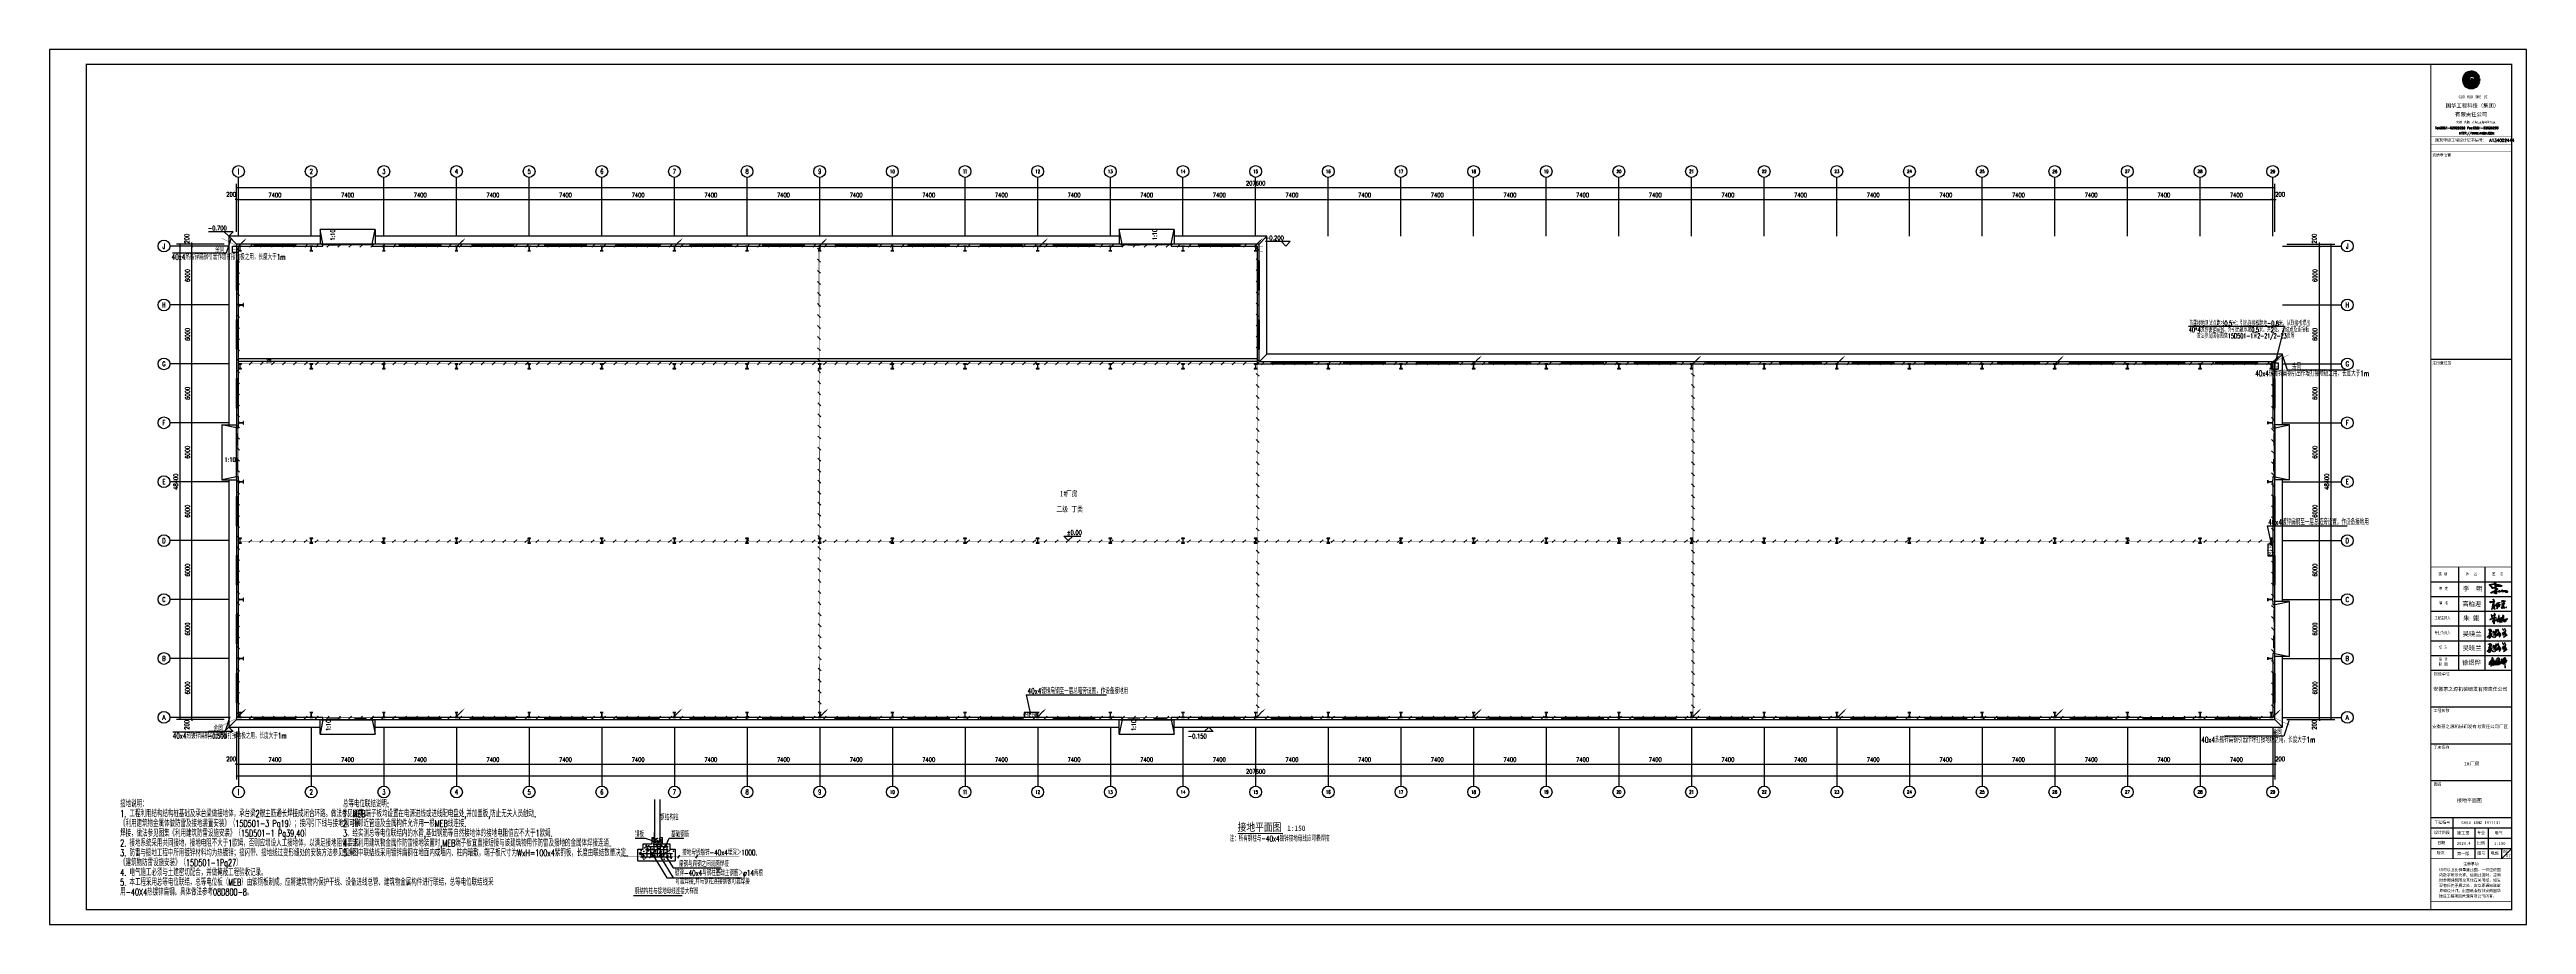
# Model space of a CAD drawing. Extents: x 1751103 to 2598738, y -609732 to 659428.
# Drawn here: x 2088595 to 2340895, y -260180 to -171080 of the extents above; entities that cross this region are included whole.
import ezdxf
from ezdxf.enums import TextEntityAlignment as Align

# ---------------------------------------------------------------- set-up
doc = ezdxf.new("R2010")
doc.units = 0
doc.header["$LTSCALE"] = 1000
doc.header["$MEASUREMENT"] = 0
for name, pattern in [('ACAD_ISO10W100', [18.5, 12, -3, 0.5, -3]), ('CENTER2', [1.14, 0.75, -0.13, 0.13, -0.13]), ('CONTINOUS', [0])]:
    doc.linetypes.add(name, pattern=pattern)
doc.layers.get('0').update_dxf_attribs({"linetype": 'CONTINUOUS'})
doc.layers.get('DEFPOINTS').update_dxf_attribs({"linetype": 'CONTINUOUS'})
for name, color, linetype in [('1', 7, 'CONTINUOUS'), ('_TCH_MASK', 7, 'CONTINUOUS'), ('AXIS', 3, 'CONTINUOUS'), ('AXIS_TEXT', 7, 'CONTINUOUS'), ('COLUMN', 99, 'CONTINUOUS'), ('DIM_ELEV', 3, 'CONTINUOUS'), ('DIM_SYMB', 3, 'CONTINUOUS'), ('ELEMENT', 3, 'CONTINUOUS'), ('EQUIP-箱柜', 3, 'CONTINUOUS'), ('GROUND', 2, 'CONTINUOUS'), ('LWIRE', 4, 'CONTINUOUS'), ('PP-PM-TK', 7, 'CONTINUOUS'), ('PUB_DIM', 3, 'CONTINUOUS'), ('PUB_TEXT', 7, 'CONTINUOUS'), ('PUB_TITLE', 4, 'CONTINUOUS'), ('SHTLN', 4, 'CONTINUOUS'), ('STAIR', 2, 'CONTINUOUS'), ('TEL_LEAD', 3, 'CONTINUOUS'), ('TEL_SYMB', 3, 'CONTINUOUS'), ('TEL_TEXT', 7, 'CONTINUOUS'), ('WALL', 9, 'CONTINUOUS'), ('WINDOW', 99, 'CONTINUOUS'), ('WIRE-接地', 4, 'CONTINUOUS'), ('WIRE-照明', 1, 'CONTINUOUS'), ('签名', 255, 'CONTINUOUS')]:
    doc.layers.add(name, color=color, linetype=linetype)
doc.styles.add('-黑体', font='simhei.ttf', dxfattribs={"width": 0.8})
doc.styles.add('_TCH_AXIS', font='COMPLEX', dxfattribs={"bigfont": 'GBCBIG'})
doc.styles.add('_TCH_DIM', font='SIMPLEX', dxfattribs={"bigfont": 'GBCBIG'})
doc.styles.add('COMPLEX', font='COMPLEX')
doc.styles.add('DIM_FONT', font='SIMPLEX', dxfattribs={"width": 0.7, "bigfont": 'GBCBIG'})
doc.styles.get("Standard").update_dxf_attribs({"font": 'gbenor.shx', "bigfont": 'gbcbig.shx'})
doc.styles.add('STY53', font='COMPLEX', dxfattribs={"width": 0.6, "bigfont": 'HZTXT'})
doc.styles.add('STYLE1', font='simhei.ttf', dxfattribs={"width": 0.8})
doc.styles.add('TQ', font='txt.shx', dxfattribs={"width": 0.8, "bigfont": 'hztxt.shx'})
doc.styles.add('图签黑体', font='simhei.ttf', dxfattribs={"width": 0.75})
doc.styles.add('新宋体', font='', dxfattribs={"width": 0.8})
doc.styles.get('新宋体').set_extended_font_data('NSimSun')
doc.dimstyles.new('DIMN150', dxfattribs={"dimscale": 1.5, "dimtxt": 300, "dimasz": 100, "dimexe": 250, "dimexo": 300, "dimgap": 150, "dimtad": 1, "dimdec": 0, "dimzin": 0, "dimtxsty": 'DIM_FONT', "dimblk": 'ARCHTICK', "dimcen": 0.09, "dimclrt": 7, "dimazin": 3, "dimtfac": 1, "dimtdec": 0, "dimtix": 1, "dimtmove": 0, "dimatfit": 3, "dimtolj": 1, "dimtzin": 0})

# ---------------------------------------------------------------- blocks, each defined once
blk = doc.blocks.new('$WINLIB2D$00000001')
for p, q in [((-0.5, 0.5), (0.5, 0.5)), ((-0.5, 0.5), (-0.5, -0.5)), ((0.5, 0.167), (-0.5, 0.167)), ((0.5, -0.5), (0.5, 0.5)), ((0.5, -0.167), (-0.5, -0.167)), ((-0.5, -0.5), (0.5, -0.5))]:
    blk.add_line(p, q)
blk = doc.blocks.new('$DORLIB2D$00000130')
at = {"color": 0, "linetype": 'CONTINUOUS'}
for p, q in [((-0.533, 0.66), (-0.533, 0.513)), ((0, 0.66), (-0.533, 0.66)), ((0, 0.513), (-0.533, 0.513)), ((0, 0.513), (0, 0.66)), ((0.533, 0.66), (0, 0.66)), ((0.533, 0.513), (0, 0.513)), ((0.533, 0.66), (0.533, 0.513)), ((-0.385, 0.269), (-0.14, 0.269)), ((-0.385, 0.269), (-0.3, 0.214)), ((-0.3, 0.214), (-0.3, 0.269)), ((0.385, 0.269), (0.14, 0.269)), ((0.3, 0.214), (0.3, 0.269)), ((0.385, 0.269), (0.3, 0.214))]:
    blk.add_line(p, q, dxfattribs=at)
blk = doc.blocks.new('_AXISO')
blk.add_circle((0, 0), 0.5)
at = {"layer": 'AXIS_TEXT', "style": 'COMPLEX', "width": 1.041667}
blk.add_attdef('A', text='', height=0.56, dxfattribs=at).set_placement((-0.25, -0.28), (0.25, -0.28), align=Align.FIT)
blk = doc.blocks.new('_ARCHTICK')
at = {"color": 0, "linetype": 'BYBLOCK', "const_width": 0.15}
blk.add_lwpolyline([(-0.5, -0.5), (0.5, 0.5)], dxfattribs=at)
blk = doc.blocks.new('*D46')
at = {"layer": 'AXIS', "color": 0}
for p, q in [((2107648, 43042), (2107648, 38167)), ((2315248, 43042), (2315248, 38167)), ((2107648, 38542), (2315248, 38542))]:
    blk.add_line(p, q, dxfattribs=at)
at = {"layer": 'DEFPOINTS', "color": 0}
for p in [(2107648, 43492), (2315248, 43492), (2315248, 38542)]:
    blk.add_point(p, dxfattribs=at)
at = {"layer": 'AXIS', "color": 0, "xscale": 150, "yscale": 150, "zscale": 150, "rotation": 180}
blk.add_blockref('_ARCHTICK', (2107648, 38542), dxfattribs=at)
at = {"layer": 'AXIS', "color": 0, "xscale": 150, "yscale": 150, "zscale": 150}
blk.add_blockref('_ARCHTICK', (2315248, 38542), dxfattribs=at)
at = {"layer": 'AXIS', "color": 7, "insert": (2211448, 38992), "char_height": 450, "attachment_point": 5, "style": 'DIM_FONT'}
blk.add_mtext('\\A1;207600', dxfattribs=at)
blk = doc.blocks.new('*D47')
at = {"layer": 'AXIS', "color": 0}
for p, q in [((2107648, 43042), (2107648, 39367)), ((2107848, 43042), (2107848, 39367)), ((2107648, 39742), (2107498, 39742)), ((2107648, 39742), (2107848, 39742)), ((2107848, 39742), (2107998, 39742))]:
    blk.add_line(p, q, dxfattribs=at)
at = {"layer": 'DEFPOINTS', "color": 0}
for p in [(2107648, 43492), (2107848, 43492), (2107848, 39742)]:
    blk.add_point(p, dxfattribs=at)
at = {"layer": 'AXIS', "color": 0, "xscale": 150, "yscale": 150, "zscale": 150}
blk.add_blockref('_ARCHTICK', (2107648, 39742), dxfattribs=at)
at = {"layer": 'AXIS', "color": 0, "xscale": 150, "yscale": 150, "zscale": 150, "rotation": 180}
blk.add_blockref('_ARCHTICK', (2107848, 39742), dxfattribs=at)
at = {"layer": 'AXIS', "color": 7, "insert": (2107093, 40259), "char_height": 450, "attachment_point": 5, "style": 'DIM_FONT'}
blk.add_mtext('\\A1;200', dxfattribs=at)
blk = doc.blocks.new('*D48')
at = {"layer": 'AXIS', "color": 0}
for p, q in [((2107848, 43042), (2107848, 39367)), ((2115248, 43042), (2115248, 39367)), ((2107848, 39742), (2115248, 39742))]:
    blk.add_line(p, q, dxfattribs=at)
at = {"layer": 'DEFPOINTS', "color": 0}
for p in [(2107848, 43492), (2115248, 43492), (2115248, 39742)]:
    blk.add_point(p, dxfattribs=at)
at = {"layer": 'AXIS', "color": 0, "xscale": 150, "yscale": 150, "zscale": 150, "rotation": 180}
blk.add_blockref('_ARCHTICK', (2107848, 39742), dxfattribs=at)
at = {"layer": 'AXIS', "color": 0, "xscale": 150, "yscale": 150, "zscale": 150}
blk.add_blockref('_ARCHTICK', (2115248, 39742), dxfattribs=at)
at = {"layer": 'AXIS', "color": 7, "insert": (2111548, 40192), "char_height": 450, "attachment_point": 5, "style": 'DIM_FONT'}
blk.add_mtext('\\A1;7400', dxfattribs=at)
blk = doc.blocks.new('*D49')
at = {"layer": 'AXIS', "color": 0}
for p, q in [((2115248, 43042), (2115248, 39367)), ((2122648, 43042), (2122648, 39367)), ((2115248, 39742), (2122648, 39742))]:
    blk.add_line(p, q, dxfattribs=at)
at = {"layer": 'DEFPOINTS', "color": 0}
for p in [(2115248, 43492), (2122648, 43492), (2122648, 39742)]:
    blk.add_point(p, dxfattribs=at)
at = {"layer": 'AXIS', "color": 0, "xscale": 150, "yscale": 150, "zscale": 150, "rotation": 180}
blk.add_blockref('_ARCHTICK', (2115248, 39742), dxfattribs=at)
at = {"layer": 'AXIS', "color": 0, "xscale": 150, "yscale": 150, "zscale": 150}
blk.add_blockref('_ARCHTICK', (2122648, 39742), dxfattribs=at)
at = {"layer": 'AXIS', "color": 7, "insert": (2118948, 40192), "char_height": 450, "attachment_point": 5, "style": 'DIM_FONT'}
blk.add_mtext('\\A1;7400', dxfattribs=at)
blk = doc.blocks.new('*D50')
at = {"layer": 'AXIS', "color": 0}
for p, q in [((2122648, 43042), (2122648, 39367)), ((2130048, 43042), (2130048, 39367)), ((2122648, 39742), (2130048, 39742))]:
    blk.add_line(p, q, dxfattribs=at)
at = {"layer": 'DEFPOINTS', "color": 0}
for p in [(2122648, 43492), (2130048, 43492), (2130048, 39742)]:
    blk.add_point(p, dxfattribs=at)
at = {"layer": 'AXIS', "color": 0, "xscale": 150, "yscale": 150, "zscale": 150, "rotation": 180}
blk.add_blockref('_ARCHTICK', (2122648, 39742), dxfattribs=at)
at = {"layer": 'AXIS', "color": 0, "xscale": 150, "yscale": 150, "zscale": 150}
blk.add_blockref('_ARCHTICK', (2130048, 39742), dxfattribs=at)
at = {"layer": 'AXIS', "color": 7, "insert": (2126348, 40192), "char_height": 450, "attachment_point": 5, "style": 'DIM_FONT'}
blk.add_mtext('\\A1;7400', dxfattribs=at)
blk = doc.blocks.new('*D51')
at = {"layer": 'AXIS', "color": 0}
for p, q in [((2130048, 43042), (2130048, 39367)), ((2137448, 43042), (2137448, 39367)), ((2130048, 39742), (2137448, 39742))]:
    blk.add_line(p, q, dxfattribs=at)
at = {"layer": 'DEFPOINTS', "color": 0}
for p in [(2130048, 43492), (2137448, 43492), (2137448, 39742)]:
    blk.add_point(p, dxfattribs=at)
at = {"layer": 'AXIS', "color": 0, "xscale": 150, "yscale": 150, "zscale": 150, "rotation": 180}
blk.add_blockref('_ARCHTICK', (2130048, 39742), dxfattribs=at)
at = {"layer": 'AXIS', "color": 0, "xscale": 150, "yscale": 150, "zscale": 150}
blk.add_blockref('_ARCHTICK', (2137448, 39742), dxfattribs=at)
at = {"layer": 'AXIS', "color": 7, "insert": (2133748, 40192), "char_height": 450, "attachment_point": 5, "style": 'DIM_FONT'}
blk.add_mtext('\\A1;7400', dxfattribs=at)
blk = doc.blocks.new('*D52')
at = {"layer": 'AXIS', "color": 0}
for p, q in [((2137448, 43042), (2137448, 39367)), ((2144848, 43042), (2144848, 39367)), ((2137448, 39742), (2144848, 39742))]:
    blk.add_line(p, q, dxfattribs=at)
at = {"layer": 'DEFPOINTS', "color": 0}
for p in [(2137448, 43492), (2144848, 43492), (2144848, 39742)]:
    blk.add_point(p, dxfattribs=at)
at = {"layer": 'AXIS', "color": 0, "xscale": 150, "yscale": 150, "zscale": 150, "rotation": 180}
blk.add_blockref('_ARCHTICK', (2137448, 39742), dxfattribs=at)
at = {"layer": 'AXIS', "color": 0, "xscale": 150, "yscale": 150, "zscale": 150}
blk.add_blockref('_ARCHTICK', (2144848, 39742), dxfattribs=at)
at = {"layer": 'AXIS', "color": 7, "insert": (2141148, 40192), "char_height": 450, "attachment_point": 5, "style": 'DIM_FONT'}
blk.add_mtext('\\A1;7400', dxfattribs=at)
blk = doc.blocks.new('*D53')
at = {"layer": 'AXIS', "color": 0}
for p, q in [((2144848, 43042), (2144848, 39367)), ((2152248, 43042), (2152248, 39367)), ((2144848, 39742), (2152248, 39742))]:
    blk.add_line(p, q, dxfattribs=at)
at = {"layer": 'DEFPOINTS', "color": 0}
for p in [(2144848, 43492), (2152248, 43492), (2152248, 39742)]:
    blk.add_point(p, dxfattribs=at)
at = {"layer": 'AXIS', "color": 0, "xscale": 150, "yscale": 150, "zscale": 150, "rotation": 180}
blk.add_blockref('_ARCHTICK', (2144848, 39742), dxfattribs=at)
at = {"layer": 'AXIS', "color": 0, "xscale": 150, "yscale": 150, "zscale": 150}
blk.add_blockref('_ARCHTICK', (2152248, 39742), dxfattribs=at)
at = {"layer": 'AXIS', "color": 7, "insert": (2148548, 40192), "char_height": 450, "attachment_point": 5, "style": 'DIM_FONT'}
blk.add_mtext('\\A1;7400', dxfattribs=at)
blk = doc.blocks.new('*D54')
at = {"layer": 'AXIS', "color": 0}
for p, q in [((2152248, 43042), (2152248, 39367)), ((2159648, 43042), (2159648, 39367)), ((2152248, 39742), (2159648, 39742))]:
    blk.add_line(p, q, dxfattribs=at)
at = {"layer": 'DEFPOINTS', "color": 0}
for p in [(2152248, 43492), (2159648, 43492), (2159648, 39742)]:
    blk.add_point(p, dxfattribs=at)
at = {"layer": 'AXIS', "color": 0, "xscale": 150, "yscale": 150, "zscale": 150, "rotation": 180}
blk.add_blockref('_ARCHTICK', (2152248, 39742), dxfattribs=at)
at = {"layer": 'AXIS', "color": 0, "xscale": 150, "yscale": 150, "zscale": 150}
blk.add_blockref('_ARCHTICK', (2159648, 39742), dxfattribs=at)
at = {"layer": 'AXIS', "color": 7, "insert": (2155948, 40192), "char_height": 450, "attachment_point": 5, "style": 'DIM_FONT'}
blk.add_mtext('\\A1;7400', dxfattribs=at)
blk = doc.blocks.new('*D55')
at = {"layer": 'AXIS', "color": 0}
for p, q in [((2159648, 43042), (2159648, 39367)), ((2167048, 43042), (2167048, 39367)), ((2159648, 39742), (2167048, 39742))]:
    blk.add_line(p, q, dxfattribs=at)
at = {"layer": 'DEFPOINTS', "color": 0}
for p in [(2159648, 43492), (2167048, 43492), (2167048, 39742)]:
    blk.add_point(p, dxfattribs=at)
at = {"layer": 'AXIS', "color": 0, "xscale": 150, "yscale": 150, "zscale": 150, "rotation": 180}
blk.add_blockref('_ARCHTICK', (2159648, 39742), dxfattribs=at)
at = {"layer": 'AXIS', "color": 0, "xscale": 150, "yscale": 150, "zscale": 150}
blk.add_blockref('_ARCHTICK', (2167048, 39742), dxfattribs=at)
at = {"layer": 'AXIS', "color": 7, "insert": (2163348, 40192), "char_height": 450, "attachment_point": 5, "style": 'DIM_FONT'}
blk.add_mtext('\\A1;7400', dxfattribs=at)
blk = doc.blocks.new('*D56')
at = {"layer": 'AXIS', "color": 0}
for p, q in [((2167048, 43042), (2167048, 39367)), ((2174448, 43042), (2174448, 39367)), ((2167048, 39742), (2174448, 39742))]:
    blk.add_line(p, q, dxfattribs=at)
at = {"layer": 'DEFPOINTS', "color": 0}
for p in [(2167048, 43492), (2174448, 43492), (2174448, 39742)]:
    blk.add_point(p, dxfattribs=at)
at = {"layer": 'AXIS', "color": 0, "xscale": 150, "yscale": 150, "zscale": 150, "rotation": 180}
blk.add_blockref('_ARCHTICK', (2167048, 39742), dxfattribs=at)
at = {"layer": 'AXIS', "color": 0, "xscale": 150, "yscale": 150, "zscale": 150}
blk.add_blockref('_ARCHTICK', (2174448, 39742), dxfattribs=at)
at = {"layer": 'AXIS', "color": 7, "insert": (2170748, 40192), "char_height": 450, "attachment_point": 5, "style": 'DIM_FONT'}
blk.add_mtext('\\A1;7400', dxfattribs=at)
blk = doc.blocks.new('*D57')
at = {"layer": 'AXIS', "color": 0}
for p, q in [((2174448, 43042), (2174448, 39367)), ((2181848, 43042), (2181848, 39367)), ((2174448, 39742), (2181848, 39742))]:
    blk.add_line(p, q, dxfattribs=at)
at = {"layer": 'DEFPOINTS', "color": 0}
for p in [(2174448, 43492), (2181848, 43492), (2181848, 39742)]:
    blk.add_point(p, dxfattribs=at)
at = {"layer": 'AXIS', "color": 0, "xscale": 150, "yscale": 150, "zscale": 150, "rotation": 180}
blk.add_blockref('_ARCHTICK', (2174448, 39742), dxfattribs=at)
at = {"layer": 'AXIS', "color": 0, "xscale": 150, "yscale": 150, "zscale": 150}
blk.add_blockref('_ARCHTICK', (2181848, 39742), dxfattribs=at)
at = {"layer": 'AXIS', "color": 7, "insert": (2178148, 40192), "char_height": 450, "attachment_point": 5, "style": 'DIM_FONT'}
blk.add_mtext('\\A1;7400', dxfattribs=at)
blk = doc.blocks.new('*D58')
at = {"layer": 'AXIS', "color": 0}
for p, q in [((2181848, 43042), (2181848, 39367)), ((2189248, 43042), (2189248, 39367)), ((2181848, 39742), (2189248, 39742))]:
    blk.add_line(p, q, dxfattribs=at)
at = {"layer": 'DEFPOINTS', "color": 0}
for p in [(2181848, 43492), (2189248, 43492), (2189248, 39742)]:
    blk.add_point(p, dxfattribs=at)
at = {"layer": 'AXIS', "color": 0, "xscale": 150, "yscale": 150, "zscale": 150, "rotation": 180}
blk.add_blockref('_ARCHTICK', (2181848, 39742), dxfattribs=at)
at = {"layer": 'AXIS', "color": 0, "xscale": 150, "yscale": 150, "zscale": 150}
blk.add_blockref('_ARCHTICK', (2189248, 39742), dxfattribs=at)
at = {"layer": 'AXIS', "color": 7, "insert": (2185548, 40192), "char_height": 450, "attachment_point": 5, "style": 'DIM_FONT'}
blk.add_mtext('\\A1;7400', dxfattribs=at)
blk = doc.blocks.new('*D59')
at = {"layer": 'AXIS', "color": 0}
for p, q in [((2189248, 43042), (2189248, 39367)), ((2196648, 43042), (2196648, 39367)), ((2189248, 39742), (2196648, 39742))]:
    blk.add_line(p, q, dxfattribs=at)
at = {"layer": 'DEFPOINTS', "color": 0}
for p in [(2189248, 43492), (2196648, 43492), (2196648, 39742)]:
    blk.add_point(p, dxfattribs=at)
at = {"layer": 'AXIS', "color": 0, "xscale": 150, "yscale": 150, "zscale": 150, "rotation": 180}
blk.add_blockref('_ARCHTICK', (2189248, 39742), dxfattribs=at)
at = {"layer": 'AXIS', "color": 0, "xscale": 150, "yscale": 150, "zscale": 150}
blk.add_blockref('_ARCHTICK', (2196648, 39742), dxfattribs=at)
at = {"layer": 'AXIS', "color": 7, "insert": (2192948, 40192), "char_height": 450, "attachment_point": 5, "style": 'DIM_FONT'}
blk.add_mtext('\\A1;7400', dxfattribs=at)
blk = doc.blocks.new('*D60')
at = {"layer": 'AXIS', "color": 0}
for p, q in [((2196648, 43042), (2196648, 39367)), ((2204048, 43042), (2204048, 39367)), ((2196648, 39742), (2204048, 39742))]:
    blk.add_line(p, q, dxfattribs=at)
at = {"layer": 'DEFPOINTS', "color": 0}
for p in [(2196648, 43492), (2204048, 43492), (2204048, 39742)]:
    blk.add_point(p, dxfattribs=at)
at = {"layer": 'AXIS', "color": 0, "xscale": 150, "yscale": 150, "zscale": 150, "rotation": 180}
blk.add_blockref('_ARCHTICK', (2196648, 39742), dxfattribs=at)
at = {"layer": 'AXIS', "color": 0, "xscale": 150, "yscale": 150, "zscale": 150}
blk.add_blockref('_ARCHTICK', (2204048, 39742), dxfattribs=at)
at = {"layer": 'AXIS', "color": 7, "insert": (2200348, 40192), "char_height": 450, "attachment_point": 5, "style": 'DIM_FONT'}
blk.add_mtext('\\A1;7400', dxfattribs=at)
blk = doc.blocks.new('*D61')
at = {"layer": 'AXIS', "color": 0}
for p, q in [((2204048, 43042), (2204048, 39367)), ((2211448, 43042), (2211448, 39367)), ((2204048, 39742), (2211448, 39742))]:
    blk.add_line(p, q, dxfattribs=at)
at = {"layer": 'DEFPOINTS', "color": 0}
for p in [(2204048, 43492), (2211448, 43492), (2211448, 39742)]:
    blk.add_point(p, dxfattribs=at)
at = {"layer": 'AXIS', "color": 0, "xscale": 150, "yscale": 150, "zscale": 150, "rotation": 180}
blk.add_blockref('_ARCHTICK', (2204048, 39742), dxfattribs=at)
at = {"layer": 'AXIS', "color": 0, "xscale": 150, "yscale": 150, "zscale": 150}
blk.add_blockref('_ARCHTICK', (2211448, 39742), dxfattribs=at)
at = {"layer": 'AXIS', "color": 7, "insert": (2207748, 40192), "char_height": 450, "attachment_point": 5, "style": 'DIM_FONT'}
blk.add_mtext('\\A1;7400', dxfattribs=at)
blk = doc.blocks.new('*D62')
at = {"layer": 'AXIS', "color": 0}
for p, q in [((2211448, 43042), (2211448, 39367)), ((2218848, 43042), (2218848, 39367)), ((2211448, 39742), (2218848, 39742))]:
    blk.add_line(p, q, dxfattribs=at)
at = {"layer": 'DEFPOINTS', "color": 0}
for p in [(2211448, 43492), (2218848, 43492), (2218848, 39742)]:
    blk.add_point(p, dxfattribs=at)
at = {"layer": 'AXIS', "color": 0, "xscale": 150, "yscale": 150, "zscale": 150, "rotation": 180}
blk.add_blockref('_ARCHTICK', (2211448, 39742), dxfattribs=at)
at = {"layer": 'AXIS', "color": 0, "xscale": 150, "yscale": 150, "zscale": 150}
blk.add_blockref('_ARCHTICK', (2218848, 39742), dxfattribs=at)
at = {"layer": 'AXIS', "color": 7, "insert": (2215148, 40192), "char_height": 450, "attachment_point": 5, "style": 'DIM_FONT'}
blk.add_mtext('\\A1;7400', dxfattribs=at)
blk = doc.blocks.new('*D63')
at = {"layer": 'AXIS', "color": 0}
for p, q in [((2218848, 43042), (2218848, 39367)), ((2226248, 43042), (2226248, 39367)), ((2218848, 39742), (2226248, 39742))]:
    blk.add_line(p, q, dxfattribs=at)
at = {"layer": 'DEFPOINTS', "color": 0}
for p in [(2218848, 43492), (2226248, 43492), (2226248, 39742)]:
    blk.add_point(p, dxfattribs=at)
at = {"layer": 'AXIS', "color": 0, "xscale": 150, "yscale": 150, "zscale": 150, "rotation": 180}
blk.add_blockref('_ARCHTICK', (2218848, 39742), dxfattribs=at)
at = {"layer": 'AXIS', "color": 0, "xscale": 150, "yscale": 150, "zscale": 150}
blk.add_blockref('_ARCHTICK', (2226248, 39742), dxfattribs=at)
at = {"layer": 'AXIS', "color": 7, "insert": (2222548, 40192), "char_height": 450, "attachment_point": 5, "style": 'DIM_FONT'}
blk.add_mtext('\\A1;7400', dxfattribs=at)
blk = doc.blocks.new('*D64')
at = {"layer": 'AXIS', "color": 0}
for p, q in [((2226248, 43042), (2226248, 39367)), ((2233648, 43042), (2233648, 39367)), ((2226248, 39742), (2233648, 39742))]:
    blk.add_line(p, q, dxfattribs=at)
at = {"layer": 'DEFPOINTS', "color": 0}
for p in [(2226248, 43492), (2233648, 43492), (2233648, 39742)]:
    blk.add_point(p, dxfattribs=at)
at = {"layer": 'AXIS', "color": 0, "xscale": 150, "yscale": 150, "zscale": 150, "rotation": 180}
blk.add_blockref('_ARCHTICK', (2226248, 39742), dxfattribs=at)
at = {"layer": 'AXIS', "color": 0, "xscale": 150, "yscale": 150, "zscale": 150}
blk.add_blockref('_ARCHTICK', (2233648, 39742), dxfattribs=at)
at = {"layer": 'AXIS', "color": 7, "insert": (2229948, 40192), "char_height": 450, "attachment_point": 5, "style": 'DIM_FONT'}
blk.add_mtext('\\A1;7400', dxfattribs=at)
blk = doc.blocks.new('*D65')
at = {"layer": 'AXIS', "color": 0}
for p, q in [((2233648, 43042), (2233648, 39367)), ((2241048, 43042), (2241048, 39367)), ((2233648, 39742), (2241048, 39742))]:
    blk.add_line(p, q, dxfattribs=at)
at = {"layer": 'DEFPOINTS', "color": 0}
for p in [(2233648, 43492), (2241048, 43492), (2241048, 39742)]:
    blk.add_point(p, dxfattribs=at)
at = {"layer": 'AXIS', "color": 0, "xscale": 150, "yscale": 150, "zscale": 150, "rotation": 180}
blk.add_blockref('_ARCHTICK', (2233648, 39742), dxfattribs=at)
at = {"layer": 'AXIS', "color": 0, "xscale": 150, "yscale": 150, "zscale": 150}
blk.add_blockref('_ARCHTICK', (2241048, 39742), dxfattribs=at)
at = {"layer": 'AXIS', "color": 7, "insert": (2237348, 40192), "char_height": 450, "attachment_point": 5, "style": 'DIM_FONT'}
blk.add_mtext('\\A1;7400', dxfattribs=at)
blk = doc.blocks.new('*D66')
at = {"layer": 'AXIS', "color": 0}
for p, q in [((2241048, 43042), (2241048, 39367)), ((2248448, 43042), (2248448, 39367)), ((2241048, 39742), (2248448, 39742))]:
    blk.add_line(p, q, dxfattribs=at)
at = {"layer": 'DEFPOINTS', "color": 0}
for p in [(2241048, 43492), (2248448, 43492), (2248448, 39742)]:
    blk.add_point(p, dxfattribs=at)
at = {"layer": 'AXIS', "color": 0, "xscale": 150, "yscale": 150, "zscale": 150, "rotation": 180}
blk.add_blockref('_ARCHTICK', (2241048, 39742), dxfattribs=at)
at = {"layer": 'AXIS', "color": 0, "xscale": 150, "yscale": 150, "zscale": 150}
blk.add_blockref('_ARCHTICK', (2248448, 39742), dxfattribs=at)
at = {"layer": 'AXIS', "color": 7, "insert": (2244748, 40192), "char_height": 450, "attachment_point": 5, "style": 'DIM_FONT'}
blk.add_mtext('\\A1;7400', dxfattribs=at)
blk = doc.blocks.new('*D67')
at = {"layer": 'AXIS', "color": 0}
for p, q in [((2248448, 43042), (2248448, 39367)), ((2255848, 43042), (2255848, 39367)), ((2248448, 39742), (2255848, 39742))]:
    blk.add_line(p, q, dxfattribs=at)
at = {"layer": 'DEFPOINTS', "color": 0}
for p in [(2248448, 43492), (2255848, 43492), (2255848, 39742)]:
    blk.add_point(p, dxfattribs=at)
at = {"layer": 'AXIS', "color": 0, "xscale": 150, "yscale": 150, "zscale": 150, "rotation": 180}
blk.add_blockref('_ARCHTICK', (2248448, 39742), dxfattribs=at)
at = {"layer": 'AXIS', "color": 0, "xscale": 150, "yscale": 150, "zscale": 150}
blk.add_blockref('_ARCHTICK', (2255848, 39742), dxfattribs=at)
at = {"layer": 'AXIS', "color": 7, "insert": (2252148, 40192), "char_height": 450, "attachment_point": 5, "style": 'DIM_FONT'}
blk.add_mtext('\\A1;7400', dxfattribs=at)
blk = doc.blocks.new('*D68')
at = {"layer": 'AXIS', "color": 0}
for p, q in [((2255848, 43042), (2255848, 39367)), ((2263248, 43042), (2263248, 39367)), ((2255848, 39742), (2263248, 39742))]:
    blk.add_line(p, q, dxfattribs=at)
at = {"layer": 'DEFPOINTS', "color": 0}
for p in [(2255848, 43492), (2263248, 43492), (2263248, 39742)]:
    blk.add_point(p, dxfattribs=at)
at = {"layer": 'AXIS', "color": 0, "xscale": 150, "yscale": 150, "zscale": 150, "rotation": 180}
blk.add_blockref('_ARCHTICK', (2255848, 39742), dxfattribs=at)
at = {"layer": 'AXIS', "color": 0, "xscale": 150, "yscale": 150, "zscale": 150}
blk.add_blockref('_ARCHTICK', (2263248, 39742), dxfattribs=at)
at = {"layer": 'AXIS', "color": 7, "insert": (2259548, 40192), "char_height": 450, "attachment_point": 5, "style": 'DIM_FONT'}
blk.add_mtext('\\A1;7400', dxfattribs=at)
blk = doc.blocks.new('*D69')
at = {"layer": 'AXIS', "color": 0}
for p, q in [((2263248, 43042), (2263248, 39367)), ((2270648, 43042), (2270648, 39367)), ((2263248, 39742), (2270648, 39742))]:
    blk.add_line(p, q, dxfattribs=at)
at = {"layer": 'DEFPOINTS', "color": 0}
for p in [(2263248, 43492), (2270648, 43492), (2270648, 39742)]:
    blk.add_point(p, dxfattribs=at)
at = {"layer": 'AXIS', "color": 0, "xscale": 150, "yscale": 150, "zscale": 150, "rotation": 180}
blk.add_blockref('_ARCHTICK', (2263248, 39742), dxfattribs=at)
at = {"layer": 'AXIS', "color": 0, "xscale": 150, "yscale": 150, "zscale": 150}
blk.add_blockref('_ARCHTICK', (2270648, 39742), dxfattribs=at)
at = {"layer": 'AXIS', "color": 7, "insert": (2266948, 40192), "char_height": 450, "attachment_point": 5, "style": 'DIM_FONT'}
blk.add_mtext('\\A1;7400', dxfattribs=at)
blk = doc.blocks.new('*D70')
at = {"layer": 'AXIS', "color": 0}
for p, q in [((2270648, 43042), (2270648, 39367)), ((2278048, 43042), (2278048, 39367)), ((2270648, 39742), (2278048, 39742))]:
    blk.add_line(p, q, dxfattribs=at)
at = {"layer": 'DEFPOINTS', "color": 0}
for p in [(2270648, 43492), (2278048, 43492), (2278048, 39742)]:
    blk.add_point(p, dxfattribs=at)
at = {"layer": 'AXIS', "color": 0, "xscale": 150, "yscale": 150, "zscale": 150, "rotation": 180}
blk.add_blockref('_ARCHTICK', (2270648, 39742), dxfattribs=at)
at = {"layer": 'AXIS', "color": 0, "xscale": 150, "yscale": 150, "zscale": 150}
blk.add_blockref('_ARCHTICK', (2278048, 39742), dxfattribs=at)
at = {"layer": 'AXIS', "color": 7, "insert": (2274348, 40192), "char_height": 450, "attachment_point": 5, "style": 'DIM_FONT'}
blk.add_mtext('\\A1;7400', dxfattribs=at)
blk = doc.blocks.new('*D71')
at = {"layer": 'AXIS', "color": 0}
for p, q in [((2278048, 43042), (2278048, 39367)), ((2285448, 43042), (2285448, 39367)), ((2278048, 39742), (2285448, 39742))]:
    blk.add_line(p, q, dxfattribs=at)
at = {"layer": 'DEFPOINTS', "color": 0}
for p in [(2278048, 43492), (2285448, 43492), (2285448, 39742)]:
    blk.add_point(p, dxfattribs=at)
at = {"layer": 'AXIS', "color": 0, "xscale": 150, "yscale": 150, "zscale": 150, "rotation": 180}
blk.add_blockref('_ARCHTICK', (2278048, 39742), dxfattribs=at)
at = {"layer": 'AXIS', "color": 0, "xscale": 150, "yscale": 150, "zscale": 150}
blk.add_blockref('_ARCHTICK', (2285448, 39742), dxfattribs=at)
at = {"layer": 'AXIS', "color": 7, "insert": (2281748, 40192), "char_height": 450, "attachment_point": 5, "style": 'DIM_FONT'}
blk.add_mtext('\\A1;7400', dxfattribs=at)
blk = doc.blocks.new('*D72')
at = {"layer": 'AXIS', "color": 0}
for p, q in [((2285448, 43042), (2285448, 39367)), ((2292848, 43042), (2292848, 39367)), ((2285448, 39742), (2292848, 39742))]:
    blk.add_line(p, q, dxfattribs=at)
at = {"layer": 'DEFPOINTS', "color": 0}
for p in [(2285448, 43492), (2292848, 43492), (2292848, 39742)]:
    blk.add_point(p, dxfattribs=at)
at = {"layer": 'AXIS', "color": 0, "xscale": 150, "yscale": 150, "zscale": 150, "rotation": 180}
blk.add_blockref('_ARCHTICK', (2285448, 39742), dxfattribs=at)
at = {"layer": 'AXIS', "color": 0, "xscale": 150, "yscale": 150, "zscale": 150}
blk.add_blockref('_ARCHTICK', (2292848, 39742), dxfattribs=at)
at = {"layer": 'AXIS', "color": 7, "insert": (2289148, 40192), "char_height": 450, "attachment_point": 5, "style": 'DIM_FONT'}
blk.add_mtext('\\A1;7400', dxfattribs=at)
blk = doc.blocks.new('*D73')
at = {"layer": 'AXIS', "color": 0}
for p, q in [((2292848, 43042), (2292848, 39367)), ((2300248, 43042), (2300248, 39367)), ((2292848, 39742), (2300248, 39742))]:
    blk.add_line(p, q, dxfattribs=at)
at = {"layer": 'DEFPOINTS', "color": 0}
for p in [(2292848, 43492), (2300248, 43492), (2300248, 39742)]:
    blk.add_point(p, dxfattribs=at)
at = {"layer": 'AXIS', "color": 0, "xscale": 150, "yscale": 150, "zscale": 150, "rotation": 180}
blk.add_blockref('_ARCHTICK', (2292848, 39742), dxfattribs=at)
at = {"layer": 'AXIS', "color": 0, "xscale": 150, "yscale": 150, "zscale": 150}
blk.add_blockref('_ARCHTICK', (2300248, 39742), dxfattribs=at)
at = {"layer": 'AXIS', "color": 7, "insert": (2296548, 40192), "char_height": 450, "attachment_point": 5, "style": 'DIM_FONT'}
blk.add_mtext('\\A1;7400', dxfattribs=at)
blk = doc.blocks.new('*D74')
at = {"layer": 'AXIS', "color": 0}
for p, q in [((2300248, 43042), (2300248, 39367)), ((2307648, 43042), (2307648, 39367)), ((2300248, 39742), (2307648, 39742))]:
    blk.add_line(p, q, dxfattribs=at)
at = {"layer": 'DEFPOINTS', "color": 0}
for p in [(2300248, 43492), (2307648, 43492), (2307648, 39742)]:
    blk.add_point(p, dxfattribs=at)
at = {"layer": 'AXIS', "color": 0, "xscale": 150, "yscale": 150, "zscale": 150, "rotation": 180}
blk.add_blockref('_ARCHTICK', (2300248, 39742), dxfattribs=at)
at = {"layer": 'AXIS', "color": 0, "xscale": 150, "yscale": 150, "zscale": 150}
blk.add_blockref('_ARCHTICK', (2307648, 39742), dxfattribs=at)
at = {"layer": 'AXIS', "color": 7, "insert": (2303948, 40192), "char_height": 450, "attachment_point": 5, "style": 'DIM_FONT'}
blk.add_mtext('\\A1;7400', dxfattribs=at)
blk = doc.blocks.new('*D75')
at = {"layer": 'AXIS', "color": 0}
for p, q in [((2307648, 43042), (2307648, 39367)), ((2315048, 43042), (2315048, 39367)), ((2307648, 39742), (2315048, 39742))]:
    blk.add_line(p, q, dxfattribs=at)
at = {"layer": 'DEFPOINTS', "color": 0}
for p in [(2307648, 43492), (2315048, 43492), (2315048, 39742)]:
    blk.add_point(p, dxfattribs=at)
at = {"layer": 'AXIS', "color": 0, "xscale": 150, "yscale": 150, "zscale": 150, "rotation": 180}
blk.add_blockref('_ARCHTICK', (2307648, 39742), dxfattribs=at)
at = {"layer": 'AXIS', "color": 0, "xscale": 150, "yscale": 150, "zscale": 150}
blk.add_blockref('_ARCHTICK', (2315048, 39742), dxfattribs=at)
at = {"layer": 'AXIS', "color": 7, "insert": (2311348, 40192), "char_height": 450, "attachment_point": 5, "style": 'DIM_FONT'}
blk.add_mtext('\\A1;7400', dxfattribs=at)
blk = doc.blocks.new('*D76')
at = {"layer": 'AXIS', "color": 0}
for p, q in [((2315048, 43042), (2315048, 39367)), ((2315248, 43042), (2315248, 39367)), ((2315048, 39742), (2314898, 39742)), ((2315048, 39742), (2315248, 39742)), ((2315248, 39742), (2315398, 39742))]:
    blk.add_line(p, q, dxfattribs=at)
at = {"layer": 'DEFPOINTS', "color": 0}
for p in [(2315048, 43492), (2315248, 43492), (2315248, 39742)]:
    blk.add_point(p, dxfattribs=at)
at = {"layer": 'AXIS', "color": 0, "xscale": 150, "yscale": 150, "zscale": 150}
blk.add_blockref('_ARCHTICK', (2315048, 39742), dxfattribs=at)
at = {"layer": 'AXIS', "color": 0, "xscale": 150, "yscale": 150, "zscale": 150, "rotation": 180}
blk.add_blockref('_ARCHTICK', (2315248, 39742), dxfattribs=at)
at = {"layer": 'AXIS', "color": 7, "insert": (2315803, 40259), "char_height": 450, "attachment_point": 5, "style": 'DIM_FONT'}
blk.add_mtext('\\A1;200', dxfattribs=at)
blk = doc.blocks.new('*D77')
at = {"layer": 'AXIS', "color": 0}
for p, q in [((2316498, 92692), (2321373, 92692)), ((2320998, 44292), (2320998, 92692)), ((2316498, 44292), (2321373, 44292))]:
    blk.add_line(p, q, dxfattribs=at)
at = {"layer": 'DEFPOINTS', "color": 0}
for p in [(2316048, 92692), (2320998, 92692), (2316048, 44292)]:
    blk.add_point(p, dxfattribs=at)
at = {"layer": 'AXIS', "color": 0, "xscale": 150, "yscale": 150, "zscale": 150}
for p, rotation in [((2320998, 92692), 90), ((2320998, 44292), 270)]:
    blk.add_blockref('_ARCHTICK', p, dxfattribs=dict(at, rotation=rotation))
at = {"layer": 'AXIS', "color": 7, "insert": (2320548, 68492), "char_height": 450, "attachment_point": 5, "rotation": 90, "style": 'DIM_FONT'}
blk.add_mtext('\\A1;48400', dxfattribs=at)
blk = doc.blocks.new('*D78')
at = {"layer": 'AXIS', "color": 0}
for p, q in [((2316498, 44492), (2320173, 44492)), ((2316498, 44292), (2320173, 44292)), ((2319798, 44492), (2319798, 44642)), ((2319798, 44292), (2319798, 44492)), ((2319798, 44292), (2319798, 44142))]:
    blk.add_line(p, q, dxfattribs=at)
at = {"layer": 'DEFPOINTS', "color": 0}
for p in [(2316048, 44492), (2316048, 44292), (2319798, 44492)]:
    blk.add_point(p, dxfattribs=at)
at = {"layer": 'AXIS', "color": 0, "xscale": 150, "yscale": 150, "zscale": 150}
for p, rotation in [((2319798, 44492), 270), ((2319798, 44292), 90)]:
    blk.add_blockref('_ARCHTICK', p, dxfattribs=dict(at, rotation=rotation))
at = {"layer": 'AXIS', "color": 7, "insert": (2319280, 43737), "char_height": 450, "attachment_point": 5, "rotation": 90, "style": 'DIM_FONT'}
blk.add_mtext('\\A1;200', dxfattribs=at)
blk = doc.blocks.new('*D79')
at = {"layer": 'AXIS', "color": 0}
for p, q in [((2316498, 50492), (2320173, 50492)), ((2319798, 44492), (2319798, 50492)), ((2316498, 44492), (2320173, 44492))]:
    blk.add_line(p, q, dxfattribs=at)
at = {"layer": 'DEFPOINTS', "color": 0}
for p in [(2316048, 50492), (2319798, 50492), (2316048, 44492)]:
    blk.add_point(p, dxfattribs=at)
at = {"layer": 'AXIS', "color": 0, "xscale": 150, "yscale": 150, "zscale": 150}
for p, rotation in [((2319798, 50492), 90), ((2319798, 44492), 270)]:
    blk.add_blockref('_ARCHTICK', p, dxfattribs=dict(at, rotation=rotation))
at = {"layer": 'AXIS', "color": 7, "insert": (2319348, 47492), "char_height": 450, "attachment_point": 5, "rotation": 90, "style": 'DIM_FONT'}
blk.add_mtext('\\A1;6000', dxfattribs=at)
blk = doc.blocks.new('*D80')
at = {"layer": 'AXIS', "color": 0}
for p, q in [((2316498, 56492), (2320173, 56492)), ((2319798, 50492), (2319798, 56492)), ((2316498, 50492), (2320173, 50492))]:
    blk.add_line(p, q, dxfattribs=at)
at = {"layer": 'DEFPOINTS', "color": 0}
for p in [(2316048, 56492), (2319798, 56492), (2316048, 50492)]:
    blk.add_point(p, dxfattribs=at)
at = {"layer": 'AXIS', "color": 0, "xscale": 150, "yscale": 150, "zscale": 150}
for p, rotation in [((2319798, 56492), 90), ((2319798, 50492), 270)]:
    blk.add_blockref('_ARCHTICK', p, dxfattribs=dict(at, rotation=rotation))
at = {"layer": 'AXIS', "color": 7, "insert": (2319348, 53492), "char_height": 450, "attachment_point": 5, "rotation": 90, "style": 'DIM_FONT'}
blk.add_mtext('\\A1;6000', dxfattribs=at)
blk = doc.blocks.new('*D81')
at = {"layer": 'AXIS', "color": 0}
for p, q in [((2316498, 62492), (2320173, 62492)), ((2319798, 56492), (2319798, 62492)), ((2316498, 56492), (2320173, 56492))]:
    blk.add_line(p, q, dxfattribs=at)
at = {"layer": 'DEFPOINTS', "color": 0}
for p in [(2316048, 62492), (2319798, 62492), (2316048, 56492)]:
    blk.add_point(p, dxfattribs=at)
at = {"layer": 'AXIS', "color": 0, "xscale": 150, "yscale": 150, "zscale": 150}
for p, rotation in [((2319798, 62492), 90), ((2319798, 56492), 270)]:
    blk.add_blockref('_ARCHTICK', p, dxfattribs=dict(at, rotation=rotation))
at = {"layer": 'AXIS', "color": 7, "insert": (2319348, 59492), "char_height": 450, "attachment_point": 5, "rotation": 90, "style": 'DIM_FONT'}
blk.add_mtext('\\A1;6000', dxfattribs=at)
blk = doc.blocks.new('*D82')
at = {"layer": 'AXIS', "color": 0}
for p, q in [((2316498, 68492), (2320173, 68492)), ((2319798, 62492), (2319798, 68492)), ((2316498, 62492), (2320173, 62492))]:
    blk.add_line(p, q, dxfattribs=at)
at = {"layer": 'DEFPOINTS', "color": 0}
for p in [(2316048, 68492), (2319798, 68492), (2316048, 62492)]:
    blk.add_point(p, dxfattribs=at)
at = {"layer": 'AXIS', "color": 0, "xscale": 150, "yscale": 150, "zscale": 150}
for p, rotation in [((2319798, 68492), 90), ((2319798, 62492), 270)]:
    blk.add_blockref('_ARCHTICK', p, dxfattribs=dict(at, rotation=rotation))
at = {"layer": 'AXIS', "color": 7, "insert": (2319348, 65492), "char_height": 450, "attachment_point": 5, "rotation": 90, "style": 'DIM_FONT'}
blk.add_mtext('\\A1;6000', dxfattribs=at)
blk = doc.blocks.new('*D83')
at = {"layer": 'AXIS', "color": 0}
for p, q in [((2316498, 74492), (2320173, 74492)), ((2319798, 68492), (2319798, 74492)), ((2316498, 68492), (2320173, 68492))]:
    blk.add_line(p, q, dxfattribs=at)
at = {"layer": 'DEFPOINTS', "color": 0}
for p in [(2316048, 74492), (2319798, 74492), (2316048, 68492)]:
    blk.add_point(p, dxfattribs=at)
at = {"layer": 'AXIS', "color": 0, "xscale": 150, "yscale": 150, "zscale": 150}
for p, rotation in [((2319798, 74492), 90), ((2319798, 68492), 270)]:
    blk.add_blockref('_ARCHTICK', p, dxfattribs=dict(at, rotation=rotation))
at = {"layer": 'AXIS', "color": 7, "insert": (2319348, 71492), "char_height": 450, "attachment_point": 5, "rotation": 90, "style": 'DIM_FONT'}
blk.add_mtext('\\A1;6000', dxfattribs=at)
blk = doc.blocks.new('*D84')
at = {"layer": 'AXIS', "color": 0}
for p, q in [((2316498, 80492), (2320173, 80492)), ((2319798, 74492), (2319798, 80492)), ((2316498, 74492), (2320173, 74492))]:
    blk.add_line(p, q, dxfattribs=at)
at = {"layer": 'DEFPOINTS', "color": 0}
for p in [(2316048, 80492), (2319798, 80492), (2316048, 74492)]:
    blk.add_point(p, dxfattribs=at)
at = {"layer": 'AXIS', "color": 0, "xscale": 150, "yscale": 150, "zscale": 150}
for p, rotation in [((2319798, 80492), 90), ((2319798, 74492), 270)]:
    blk.add_blockref('_ARCHTICK', p, dxfattribs=dict(at, rotation=rotation))
at = {"layer": 'AXIS', "color": 7, "insert": (2319348, 77492), "char_height": 450, "attachment_point": 5, "rotation": 90, "style": 'DIM_FONT'}
blk.add_mtext('\\A1;6000', dxfattribs=at)
blk = doc.blocks.new('*D85')
at = {"layer": 'AXIS', "color": 0}
for p, q in [((2316498, 86492), (2320173, 86492)), ((2319798, 80492), (2319798, 86492)), ((2316498, 80492), (2320173, 80492))]:
    blk.add_line(p, q, dxfattribs=at)
at = {"layer": 'DEFPOINTS', "color": 0}
for p in [(2316048, 86492), (2319798, 86492), (2316048, 80492)]:
    blk.add_point(p, dxfattribs=at)
at = {"layer": 'AXIS', "color": 0, "xscale": 150, "yscale": 150, "zscale": 150}
for p, rotation in [((2319798, 86492), 90), ((2319798, 80492), 270)]:
    blk.add_blockref('_ARCHTICK', p, dxfattribs=dict(at, rotation=rotation))
at = {"layer": 'AXIS', "color": 7, "insert": (2319348, 83492), "char_height": 450, "attachment_point": 5, "rotation": 90, "style": 'DIM_FONT'}
blk.add_mtext('\\A1;6000', dxfattribs=at)
blk = doc.blocks.new('*D86')
at = {"layer": 'AXIS', "color": 0}
for p, q in [((2316498, 92492), (2320173, 92492)), ((2319798, 86492), (2319798, 92492)), ((2316498, 86492), (2320173, 86492))]:
    blk.add_line(p, q, dxfattribs=at)
at = {"layer": 'DEFPOINTS', "color": 0}
for p in [(2316048, 92492), (2319798, 92492), (2316048, 86492)]:
    blk.add_point(p, dxfattribs=at)
at = {"layer": 'AXIS', "color": 0, "xscale": 150, "yscale": 150, "zscale": 150}
for p, rotation in [((2319798, 92492), 90), ((2319798, 86492), 270)]:
    blk.add_blockref('_ARCHTICK', p, dxfattribs=dict(at, rotation=rotation))
at = {"layer": 'AXIS', "color": 7, "insert": (2319348, 89492), "char_height": 450, "attachment_point": 5, "rotation": 90, "style": 'DIM_FONT'}
blk.add_mtext('\\A1;6000', dxfattribs=at)
blk = doc.blocks.new('*D87')
at = {"layer": 'AXIS', "color": 0}
for p, q in [((2316498, 92692), (2320173, 92692)), ((2316498, 92492), (2320173, 92492)), ((2319798, 92692), (2319798, 92842)), ((2319798, 92492), (2319798, 92692)), ((2319798, 92492), (2319798, 92342))]:
    blk.add_line(p, q, dxfattribs=at)
at = {"layer": 'DEFPOINTS', "color": 0}
for p in [(2316048, 92692), (2316048, 92492), (2319798, 92692)]:
    blk.add_point(p, dxfattribs=at)
at = {"layer": 'AXIS', "color": 0, "xscale": 150, "yscale": 150, "zscale": 150}
for p, rotation in [((2319798, 92692), 270), ((2319798, 92492), 90)]:
    blk.add_blockref('_ARCHTICK', p, dxfattribs=dict(at, rotation=rotation))
at = {"layer": 'AXIS', "color": 7, "insert": (2319280, 93247), "char_height": 450, "attachment_point": 5, "rotation": 90, "style": 'DIM_FONT'}
blk.add_mtext('\\A1;200', dxfattribs=at)
blk = doc.blocks.new('*D88')
at = {"layer": 'AXIS', "color": 0}
for p, q in [((2106398, 92692), (2101523, 92692)), ((2101898, 44292), (2101898, 92692)), ((2106398, 44292), (2101523, 44292))]:
    blk.add_line(p, q, dxfattribs=at)
at = {"layer": 'DEFPOINTS', "color": 0}
for p in [(2101898, 92692), (2106848, 92692), (2106848, 44292)]:
    blk.add_point(p, dxfattribs=at)
at = {"layer": 'AXIS', "color": 0, "xscale": 150, "yscale": 150, "zscale": 150}
for p, rotation in [((2101898, 92692), 90), ((2101898, 44292), 270)]:
    blk.add_blockref('_ARCHTICK', p, dxfattribs=dict(at, rotation=rotation))
at = {"layer": 'AXIS', "color": 7, "insert": (2101448, 68492), "char_height": 450, "attachment_point": 5, "rotation": 90, "style": 'DIM_FONT'}
blk.add_mtext('\\A1;48400', dxfattribs=at)
blk = doc.blocks.new('*D89')
at = {"layer": 'AXIS', "color": 0}
for p, q in [((2106398, 44492), (2102723, 44492)), ((2106398, 44292), (2102723, 44292)), ((2103098, 44492), (2103098, 44642)), ((2103098, 44292), (2103098, 44492)), ((2103098, 44292), (2103098, 44142))]:
    blk.add_line(p, q, dxfattribs=at)
at = {"layer": 'DEFPOINTS', "color": 0}
for p in [(2103098, 44492), (2106848, 44492), (2106848, 44292)]:
    blk.add_point(p, dxfattribs=at)
at = {"layer": 'AXIS', "color": 0, "xscale": 150, "yscale": 150, "zscale": 150}
for p, rotation in [((2103098, 44492), 270), ((2103098, 44292), 90)]:
    blk.add_blockref('_ARCHTICK', p, dxfattribs=dict(at, rotation=rotation))
at = {"layer": 'AXIS', "color": 7, "insert": (2102580, 43737), "char_height": 450, "attachment_point": 5, "rotation": 90, "style": 'DIM_FONT'}
blk.add_mtext('\\A1;200', dxfattribs=at)
blk = doc.blocks.new('*D90')
at = {"layer": 'AXIS', "color": 0}
for p, q in [((2106398, 50492), (2102723, 50492)), ((2103098, 44492), (2103098, 50492)), ((2106398, 44492), (2102723, 44492))]:
    blk.add_line(p, q, dxfattribs=at)
at = {"layer": 'DEFPOINTS', "color": 0}
for p in [(2103098, 50492), (2106848, 50492), (2106848, 44492)]:
    blk.add_point(p, dxfattribs=at)
at = {"layer": 'AXIS', "color": 0, "xscale": 150, "yscale": 150, "zscale": 150}
for p, rotation in [((2103098, 50492), 90), ((2103098, 44492), 270)]:
    blk.add_blockref('_ARCHTICK', p, dxfattribs=dict(at, rotation=rotation))
at = {"layer": 'AXIS', "color": 7, "insert": (2102648, 47492), "char_height": 450, "attachment_point": 5, "rotation": 90, "style": 'DIM_FONT'}
blk.add_mtext('\\A1;6000', dxfattribs=at)
blk = doc.blocks.new('*D91')
at = {"layer": 'AXIS', "color": 0}
for p, q in [((2106398, 56492), (2102723, 56492)), ((2103098, 50492), (2103098, 56492)), ((2106398, 50492), (2102723, 50492))]:
    blk.add_line(p, q, dxfattribs=at)
at = {"layer": 'DEFPOINTS', "color": 0}
for p in [(2103098, 56492), (2106848, 56492), (2106848, 50492)]:
    blk.add_point(p, dxfattribs=at)
at = {"layer": 'AXIS', "color": 0, "xscale": 150, "yscale": 150, "zscale": 150}
for p, rotation in [((2103098, 56492), 90), ((2103098, 50492), 270)]:
    blk.add_blockref('_ARCHTICK', p, dxfattribs=dict(at, rotation=rotation))
at = {"layer": 'AXIS', "color": 7, "insert": (2102648, 53492), "char_height": 450, "attachment_point": 5, "rotation": 90, "style": 'DIM_FONT'}
blk.add_mtext('\\A1;6000', dxfattribs=at)
blk = doc.blocks.new('*D92')
at = {"layer": 'AXIS', "color": 0}
for p, q in [((2106398, 62492), (2102723, 62492)), ((2103098, 56492), (2103098, 62492)), ((2106398, 56492), (2102723, 56492))]:
    blk.add_line(p, q, dxfattribs=at)
at = {"layer": 'DEFPOINTS', "color": 0}
for p in [(2103098, 62492), (2106848, 62492), (2106848, 56492)]:
    blk.add_point(p, dxfattribs=at)
at = {"layer": 'AXIS', "color": 0, "xscale": 150, "yscale": 150, "zscale": 150}
for p, rotation in [((2103098, 62492), 90), ((2103098, 56492), 270)]:
    blk.add_blockref('_ARCHTICK', p, dxfattribs=dict(at, rotation=rotation))
at = {"layer": 'AXIS', "color": 7, "insert": (2102648, 59492), "char_height": 450, "attachment_point": 5, "rotation": 90, "style": 'DIM_FONT'}
blk.add_mtext('\\A1;6000', dxfattribs=at)
blk = doc.blocks.new('*D93')
at = {"layer": 'AXIS', "color": 0}
for p, q in [((2106398, 68492), (2102723, 68492)), ((2103098, 62492), (2103098, 68492)), ((2106398, 62492), (2102723, 62492))]:
    blk.add_line(p, q, dxfattribs=at)
at = {"layer": 'DEFPOINTS', "color": 0}
for p in [(2103098, 68492), (2106848, 68492), (2106848, 62492)]:
    blk.add_point(p, dxfattribs=at)
at = {"layer": 'AXIS', "color": 0, "xscale": 150, "yscale": 150, "zscale": 150}
for p, rotation in [((2103098, 68492), 90), ((2103098, 62492), 270)]:
    blk.add_blockref('_ARCHTICK', p, dxfattribs=dict(at, rotation=rotation))
at = {"layer": 'AXIS', "color": 7, "insert": (2102648, 65492), "char_height": 450, "attachment_point": 5, "rotation": 90, "style": 'DIM_FONT'}
blk.add_mtext('\\A1;6000', dxfattribs=at)
blk = doc.blocks.new('*D94')
at = {"layer": 'AXIS', "color": 0}
for p, q in [((2106398, 74492), (2102723, 74492)), ((2103098, 68492), (2103098, 74492)), ((2106398, 68492), (2102723, 68492))]:
    blk.add_line(p, q, dxfattribs=at)
at = {"layer": 'DEFPOINTS', "color": 0}
for p in [(2103098, 74492), (2106848, 74492), (2106848, 68492)]:
    blk.add_point(p, dxfattribs=at)
at = {"layer": 'AXIS', "color": 0, "xscale": 150, "yscale": 150, "zscale": 150}
for p, rotation in [((2103098, 74492), 90), ((2103098, 68492), 270)]:
    blk.add_blockref('_ARCHTICK', p, dxfattribs=dict(at, rotation=rotation))
at = {"layer": 'AXIS', "color": 7, "insert": (2102648, 71492), "char_height": 450, "attachment_point": 5, "rotation": 90, "style": 'DIM_FONT'}
blk.add_mtext('\\A1;6000', dxfattribs=at)
blk = doc.blocks.new('*D95')
at = {"layer": 'AXIS', "color": 0}
for p, q in [((2106398, 80492), (2102723, 80492)), ((2103098, 74492), (2103098, 80492)), ((2106398, 74492), (2102723, 74492))]:
    blk.add_line(p, q, dxfattribs=at)
at = {"layer": 'DEFPOINTS', "color": 0}
for p in [(2103098, 80492), (2106848, 80492), (2106848, 74492)]:
    blk.add_point(p, dxfattribs=at)
at = {"layer": 'AXIS', "color": 0, "xscale": 150, "yscale": 150, "zscale": 150}
for p, rotation in [((2103098, 80492), 90), ((2103098, 74492), 270)]:
    blk.add_blockref('_ARCHTICK', p, dxfattribs=dict(at, rotation=rotation))
at = {"layer": 'AXIS', "color": 7, "insert": (2102648, 77492), "char_height": 450, "attachment_point": 5, "rotation": 90, "style": 'DIM_FONT'}
blk.add_mtext('\\A1;6000', dxfattribs=at)
blk = doc.blocks.new('*D96')
at = {"layer": 'AXIS', "color": 0}
for p, q in [((2106398, 86492), (2102723, 86492)), ((2103098, 80492), (2103098, 86492)), ((2106398, 80492), (2102723, 80492))]:
    blk.add_line(p, q, dxfattribs=at)
at = {"layer": 'DEFPOINTS', "color": 0}
for p in [(2103098, 86492), (2106848, 86492), (2106848, 80492)]:
    blk.add_point(p, dxfattribs=at)
at = {"layer": 'AXIS', "color": 0, "xscale": 150, "yscale": 150, "zscale": 150}
for p, rotation in [((2103098, 86492), 90), ((2103098, 80492), 270)]:
    blk.add_blockref('_ARCHTICK', p, dxfattribs=dict(at, rotation=rotation))
at = {"layer": 'AXIS', "color": 7, "insert": (2102648, 83492), "char_height": 450, "attachment_point": 5, "rotation": 90, "style": 'DIM_FONT'}
blk.add_mtext('\\A1;6000', dxfattribs=at)
blk = doc.blocks.new('*D97')
at = {"layer": 'AXIS', "color": 0}
for p, q in [((2106398, 92492), (2102723, 92492)), ((2103098, 86492), (2103098, 92492)), ((2106398, 86492), (2102723, 86492))]:
    blk.add_line(p, q, dxfattribs=at)
at = {"layer": 'DEFPOINTS', "color": 0}
for p in [(2103098, 92492), (2106848, 92492), (2106848, 86492)]:
    blk.add_point(p, dxfattribs=at)
at = {"layer": 'AXIS', "color": 0, "xscale": 150, "yscale": 150, "zscale": 150}
for p, rotation in [((2103098, 92492), 90), ((2103098, 86492), 270)]:
    blk.add_blockref('_ARCHTICK', p, dxfattribs=dict(at, rotation=rotation))
at = {"layer": 'AXIS', "color": 7, "insert": (2102648, 89492), "char_height": 450, "attachment_point": 5, "rotation": 90, "style": 'DIM_FONT'}
blk.add_mtext('\\A1;6000', dxfattribs=at)
blk = doc.blocks.new('*D98')
at = {"layer": 'AXIS', "color": 0}
for p, q in [((2106398, 92692), (2102723, 92692)), ((2106398, 92492), (2102723, 92492)), ((2103098, 92692), (2103098, 92842)), ((2103098, 92492), (2103098, 92692)), ((2103098, 92492), (2103098, 92342))]:
    blk.add_line(p, q, dxfattribs=at)
at = {"layer": 'DEFPOINTS', "color": 0}
for p in [(2103098, 92692), (2106848, 92692), (2106848, 92492)]:
    blk.add_point(p, dxfattribs=at)
at = {"layer": 'AXIS', "color": 0, "xscale": 150, "yscale": 150, "zscale": 150}
for p, rotation in [((2103098, 92692), 270), ((2103098, 92492), 90)]:
    blk.add_blockref('_ARCHTICK', p, dxfattribs=dict(at, rotation=rotation))
at = {"layer": 'AXIS', "color": 7, "insert": (2102580, 93247), "char_height": 450, "attachment_point": 5, "rotation": 90, "style": 'DIM_FONT'}
blk.add_mtext('\\A1;200', dxfattribs=at)
blk = doc.blocks.new('*D99')
at = {"layer": 'AXIS', "color": 0}
for p, q in [((2107648, 93942), (2107648, 98817)), ((2107648, 98442), (2315248, 98442)), ((2315248, 93942), (2315248, 98817))]:
    blk.add_line(p, q, dxfattribs=at)
at = {"layer": 'DEFPOINTS', "color": 0}
for p in [(2315248, 98442), (2107648, 93492), (2315248, 93492)]:
    blk.add_point(p, dxfattribs=at)
at = {"layer": 'AXIS', "color": 0, "xscale": 150, "yscale": 150, "zscale": 150, "rotation": 180}
blk.add_blockref('_ARCHTICK', (2107648, 98442), dxfattribs=at)
at = {"layer": 'AXIS', "color": 0, "xscale": 150, "yscale": 150, "zscale": 150}
blk.add_blockref('_ARCHTICK', (2315248, 98442), dxfattribs=at)
at = {"layer": 'AXIS', "color": 7, "insert": (2211448, 98892), "char_height": 450, "attachment_point": 5, "style": 'DIM_FONT'}
blk.add_mtext('\\A1;207600', dxfattribs=at)
blk = doc.blocks.new('*D100')
at = {"layer": 'AXIS', "color": 0}
for p, q in [((2107648, 97242), (2107498, 97242)), ((2107648, 93942), (2107648, 97617)), ((2107648, 97242), (2107848, 97242)), ((2107848, 93942), (2107848, 97617)), ((2107848, 97242), (2107998, 97242))]:
    blk.add_line(p, q, dxfattribs=at)
at = {"layer": 'DEFPOINTS', "color": 0}
for p in [(2107848, 97242), (2107648, 93492), (2107848, 93492)]:
    blk.add_point(p, dxfattribs=at)
at = {"layer": 'AXIS', "color": 0, "xscale": 150, "yscale": 150, "zscale": 150}
blk.add_blockref('_ARCHTICK', (2107648, 97242), dxfattribs=at)
at = {"layer": 'AXIS', "color": 0, "xscale": 150, "yscale": 150, "zscale": 150, "rotation": 180}
blk.add_blockref('_ARCHTICK', (2107848, 97242), dxfattribs=at)
at = {"layer": 'AXIS', "color": 7, "insert": (2107093, 97759), "char_height": 450, "attachment_point": 5, "style": 'DIM_FONT'}
blk.add_mtext('\\A1;200', dxfattribs=at)
blk = doc.blocks.new('*D101')
at = {"layer": 'AXIS', "color": 0}
for p, q in [((2107848, 93942), (2107848, 97617)), ((2107848, 97242), (2115248, 97242)), ((2115248, 93942), (2115248, 97617))]:
    blk.add_line(p, q, dxfattribs=at)
at = {"layer": 'DEFPOINTS', "color": 0}
for p in [(2115248, 97242), (2107848, 93492), (2115248, 93492)]:
    blk.add_point(p, dxfattribs=at)
at = {"layer": 'AXIS', "color": 0, "xscale": 150, "yscale": 150, "zscale": 150, "rotation": 180}
blk.add_blockref('_ARCHTICK', (2107848, 97242), dxfattribs=at)
at = {"layer": 'AXIS', "color": 0, "xscale": 150, "yscale": 150, "zscale": 150}
blk.add_blockref('_ARCHTICK', (2115248, 97242), dxfattribs=at)
at = {"layer": 'AXIS', "color": 7, "insert": (2111548, 97692), "char_height": 450, "attachment_point": 5, "style": 'DIM_FONT'}
blk.add_mtext('\\A1;7400', dxfattribs=at)
blk = doc.blocks.new('*D102')
at = {"layer": 'AXIS', "color": 0}
for p, q in [((2115248, 93942), (2115248, 97617)), ((2115248, 97242), (2122648, 97242)), ((2122648, 93942), (2122648, 97617))]:
    blk.add_line(p, q, dxfattribs=at)
at = {"layer": 'DEFPOINTS', "color": 0}
for p in [(2122648, 97242), (2115248, 93492), (2122648, 93492)]:
    blk.add_point(p, dxfattribs=at)
at = {"layer": 'AXIS', "color": 0, "xscale": 150, "yscale": 150, "zscale": 150, "rotation": 180}
blk.add_blockref('_ARCHTICK', (2115248, 97242), dxfattribs=at)
at = {"layer": 'AXIS', "color": 0, "xscale": 150, "yscale": 150, "zscale": 150}
blk.add_blockref('_ARCHTICK', (2122648, 97242), dxfattribs=at)
at = {"layer": 'AXIS', "color": 7, "insert": (2118948, 97692), "char_height": 450, "attachment_point": 5, "style": 'DIM_FONT'}
blk.add_mtext('\\A1;7400', dxfattribs=at)
blk = doc.blocks.new('*D103')
at = {"layer": 'AXIS', "color": 0}
for p, q in [((2122648, 93942), (2122648, 97617)), ((2122648, 97242), (2130048, 97242)), ((2130048, 93942), (2130048, 97617))]:
    blk.add_line(p, q, dxfattribs=at)
at = {"layer": 'DEFPOINTS', "color": 0}
for p in [(2130048, 97242), (2122648, 93492), (2130048, 93492)]:
    blk.add_point(p, dxfattribs=at)
at = {"layer": 'AXIS', "color": 0, "xscale": 150, "yscale": 150, "zscale": 150, "rotation": 180}
blk.add_blockref('_ARCHTICK', (2122648, 97242), dxfattribs=at)
at = {"layer": 'AXIS', "color": 0, "xscale": 150, "yscale": 150, "zscale": 150}
blk.add_blockref('_ARCHTICK', (2130048, 97242), dxfattribs=at)
at = {"layer": 'AXIS', "color": 7, "insert": (2126348, 97692), "char_height": 450, "attachment_point": 5, "style": 'DIM_FONT'}
blk.add_mtext('\\A1;7400', dxfattribs=at)
blk = doc.blocks.new('*D104')
at = {"layer": 'AXIS', "color": 0}
for p, q in [((2130048, 93942), (2130048, 97617)), ((2130048, 97242), (2137448, 97242)), ((2137448, 93942), (2137448, 97617))]:
    blk.add_line(p, q, dxfattribs=at)
at = {"layer": 'DEFPOINTS', "color": 0}
for p in [(2137448, 97242), (2130048, 93492), (2137448, 93492)]:
    blk.add_point(p, dxfattribs=at)
at = {"layer": 'AXIS', "color": 0, "xscale": 150, "yscale": 150, "zscale": 150, "rotation": 180}
blk.add_blockref('_ARCHTICK', (2130048, 97242), dxfattribs=at)
at = {"layer": 'AXIS', "color": 0, "xscale": 150, "yscale": 150, "zscale": 150}
blk.add_blockref('_ARCHTICK', (2137448, 97242), dxfattribs=at)
at = {"layer": 'AXIS', "color": 7, "insert": (2133748, 97692), "char_height": 450, "attachment_point": 5, "style": 'DIM_FONT'}
blk.add_mtext('\\A1;7400', dxfattribs=at)
blk = doc.blocks.new('*D105')
at = {"layer": 'AXIS', "color": 0}
for p, q in [((2137448, 93942), (2137448, 97617)), ((2137448, 97242), (2144848, 97242)), ((2144848, 93942), (2144848, 97617))]:
    blk.add_line(p, q, dxfattribs=at)
at = {"layer": 'DEFPOINTS', "color": 0}
for p in [(2144848, 97242), (2137448, 93492), (2144848, 93492)]:
    blk.add_point(p, dxfattribs=at)
at = {"layer": 'AXIS', "color": 0, "xscale": 150, "yscale": 150, "zscale": 150, "rotation": 180}
blk.add_blockref('_ARCHTICK', (2137448, 97242), dxfattribs=at)
at = {"layer": 'AXIS', "color": 0, "xscale": 150, "yscale": 150, "zscale": 150}
blk.add_blockref('_ARCHTICK', (2144848, 97242), dxfattribs=at)
at = {"layer": 'AXIS', "color": 7, "insert": (2141148, 97692), "char_height": 450, "attachment_point": 5, "style": 'DIM_FONT'}
blk.add_mtext('\\A1;7400', dxfattribs=at)
blk = doc.blocks.new('*D106')
at = {"layer": 'AXIS', "color": 0}
for p, q in [((2144848, 93942), (2144848, 97617)), ((2144848, 97242), (2152248, 97242)), ((2152248, 93942), (2152248, 97617))]:
    blk.add_line(p, q, dxfattribs=at)
at = {"layer": 'DEFPOINTS', "color": 0}
for p in [(2152248, 97242), (2144848, 93492), (2152248, 93492)]:
    blk.add_point(p, dxfattribs=at)
at = {"layer": 'AXIS', "color": 0, "xscale": 150, "yscale": 150, "zscale": 150, "rotation": 180}
blk.add_blockref('_ARCHTICK', (2144848, 97242), dxfattribs=at)
at = {"layer": 'AXIS', "color": 0, "xscale": 150, "yscale": 150, "zscale": 150}
blk.add_blockref('_ARCHTICK', (2152248, 97242), dxfattribs=at)
at = {"layer": 'AXIS', "color": 7, "insert": (2148548, 97692), "char_height": 450, "attachment_point": 5, "style": 'DIM_FONT'}
blk.add_mtext('\\A1;7400', dxfattribs=at)
blk = doc.blocks.new('*D107')
at = {"layer": 'AXIS', "color": 0}
for p, q in [((2152248, 93942), (2152248, 97617)), ((2152248, 97242), (2159648, 97242)), ((2159648, 93942), (2159648, 97617))]:
    blk.add_line(p, q, dxfattribs=at)
at = {"layer": 'DEFPOINTS', "color": 0}
for p in [(2159648, 97242), (2152248, 93492), (2159648, 93492)]:
    blk.add_point(p, dxfattribs=at)
at = {"layer": 'AXIS', "color": 0, "xscale": 150, "yscale": 150, "zscale": 150, "rotation": 180}
blk.add_blockref('_ARCHTICK', (2152248, 97242), dxfattribs=at)
at = {"layer": 'AXIS', "color": 0, "xscale": 150, "yscale": 150, "zscale": 150}
blk.add_blockref('_ARCHTICK', (2159648, 97242), dxfattribs=at)
at = {"layer": 'AXIS', "color": 7, "insert": (2155948, 97692), "char_height": 450, "attachment_point": 5, "style": 'DIM_FONT'}
blk.add_mtext('\\A1;7400', dxfattribs=at)
blk = doc.blocks.new('*D108')
at = {"layer": 'AXIS', "color": 0}
for p, q in [((2159648, 93942), (2159648, 97617)), ((2159648, 97242), (2167048, 97242)), ((2167048, 93942), (2167048, 97617))]:
    blk.add_line(p, q, dxfattribs=at)
at = {"layer": 'DEFPOINTS', "color": 0}
for p in [(2167048, 97242), (2159648, 93492), (2167048, 93492)]:
    blk.add_point(p, dxfattribs=at)
at = {"layer": 'AXIS', "color": 0, "xscale": 150, "yscale": 150, "zscale": 150, "rotation": 180}
blk.add_blockref('_ARCHTICK', (2159648, 97242), dxfattribs=at)
at = {"layer": 'AXIS', "color": 0, "xscale": 150, "yscale": 150, "zscale": 150}
blk.add_blockref('_ARCHTICK', (2167048, 97242), dxfattribs=at)
at = {"layer": 'AXIS', "color": 7, "insert": (2163348, 97692), "char_height": 450, "attachment_point": 5, "style": 'DIM_FONT'}
blk.add_mtext('\\A1;7400', dxfattribs=at)
blk = doc.blocks.new('*D109')
at = {"layer": 'AXIS', "color": 0}
for p, q in [((2167048, 93942), (2167048, 97617)), ((2167048, 97242), (2174448, 97242)), ((2174448, 93942), (2174448, 97617))]:
    blk.add_line(p, q, dxfattribs=at)
at = {"layer": 'DEFPOINTS', "color": 0}
for p in [(2174448, 97242), (2167048, 93492), (2174448, 93492)]:
    blk.add_point(p, dxfattribs=at)
at = {"layer": 'AXIS', "color": 0, "xscale": 150, "yscale": 150, "zscale": 150, "rotation": 180}
blk.add_blockref('_ARCHTICK', (2167048, 97242), dxfattribs=at)
at = {"layer": 'AXIS', "color": 0, "xscale": 150, "yscale": 150, "zscale": 150}
blk.add_blockref('_ARCHTICK', (2174448, 97242), dxfattribs=at)
at = {"layer": 'AXIS', "color": 7, "insert": (2170748, 97692), "char_height": 450, "attachment_point": 5, "style": 'DIM_FONT'}
blk.add_mtext('\\A1;7400', dxfattribs=at)
blk = doc.blocks.new('*D110')
at = {"layer": 'AXIS', "color": 0}
for p, q in [((2174448, 93942), (2174448, 97617)), ((2174448, 97242), (2181848, 97242)), ((2181848, 93942), (2181848, 97617))]:
    blk.add_line(p, q, dxfattribs=at)
at = {"layer": 'DEFPOINTS', "color": 0}
for p in [(2181848, 97242), (2174448, 93492), (2181848, 93492)]:
    blk.add_point(p, dxfattribs=at)
at = {"layer": 'AXIS', "color": 0, "xscale": 150, "yscale": 150, "zscale": 150, "rotation": 180}
blk.add_blockref('_ARCHTICK', (2174448, 97242), dxfattribs=at)
at = {"layer": 'AXIS', "color": 0, "xscale": 150, "yscale": 150, "zscale": 150}
blk.add_blockref('_ARCHTICK', (2181848, 97242), dxfattribs=at)
at = {"layer": 'AXIS', "color": 7, "insert": (2178148, 97692), "char_height": 450, "attachment_point": 5, "style": 'DIM_FONT'}
blk.add_mtext('\\A1;7400', dxfattribs=at)
blk = doc.blocks.new('*D111')
at = {"layer": 'AXIS', "color": 0}
for p, q in [((2181848, 93942), (2181848, 97617)), ((2181848, 97242), (2189248, 97242)), ((2189248, 93942), (2189248, 97617))]:
    blk.add_line(p, q, dxfattribs=at)
at = {"layer": 'DEFPOINTS', "color": 0}
for p in [(2189248, 97242), (2181848, 93492), (2189248, 93492)]:
    blk.add_point(p, dxfattribs=at)
at = {"layer": 'AXIS', "color": 0, "xscale": 150, "yscale": 150, "zscale": 150, "rotation": 180}
blk.add_blockref('_ARCHTICK', (2181848, 97242), dxfattribs=at)
at = {"layer": 'AXIS', "color": 0, "xscale": 150, "yscale": 150, "zscale": 150}
blk.add_blockref('_ARCHTICK', (2189248, 97242), dxfattribs=at)
at = {"layer": 'AXIS', "color": 7, "insert": (2185548, 97692), "char_height": 450, "attachment_point": 5, "style": 'DIM_FONT'}
blk.add_mtext('\\A1;7400', dxfattribs=at)
blk = doc.blocks.new('*D112')
at = {"layer": 'AXIS', "color": 0}
for p, q in [((2189248, 93942), (2189248, 97617)), ((2189248, 97242), (2196648, 97242)), ((2196648, 93942), (2196648, 97617))]:
    blk.add_line(p, q, dxfattribs=at)
at = {"layer": 'DEFPOINTS', "color": 0}
for p in [(2196648, 97242), (2189248, 93492), (2196648, 93492)]:
    blk.add_point(p, dxfattribs=at)
at = {"layer": 'AXIS', "color": 0, "xscale": 150, "yscale": 150, "zscale": 150, "rotation": 180}
blk.add_blockref('_ARCHTICK', (2189248, 97242), dxfattribs=at)
at = {"layer": 'AXIS', "color": 0, "xscale": 150, "yscale": 150, "zscale": 150}
blk.add_blockref('_ARCHTICK', (2196648, 97242), dxfattribs=at)
at = {"layer": 'AXIS', "color": 7, "insert": (2192948, 97692), "char_height": 450, "attachment_point": 5, "style": 'DIM_FONT'}
blk.add_mtext('\\A1;7400', dxfattribs=at)
blk = doc.blocks.new('*D113')
at = {"layer": 'AXIS', "color": 0}
for p, q in [((2196648, 93942), (2196648, 97617)), ((2196648, 97242), (2204048, 97242)), ((2204048, 93942), (2204048, 97617))]:
    blk.add_line(p, q, dxfattribs=at)
at = {"layer": 'DEFPOINTS', "color": 0}
for p in [(2204048, 97242), (2196648, 93492), (2204048, 93492)]:
    blk.add_point(p, dxfattribs=at)
at = {"layer": 'AXIS', "color": 0, "xscale": 150, "yscale": 150, "zscale": 150, "rotation": 180}
blk.add_blockref('_ARCHTICK', (2196648, 97242), dxfattribs=at)
at = {"layer": 'AXIS', "color": 0, "xscale": 150, "yscale": 150, "zscale": 150}
blk.add_blockref('_ARCHTICK', (2204048, 97242), dxfattribs=at)
at = {"layer": 'AXIS', "color": 7, "insert": (2200348, 97692), "char_height": 450, "attachment_point": 5, "style": 'DIM_FONT'}
blk.add_mtext('\\A1;7400', dxfattribs=at)
blk = doc.blocks.new('*D114')
at = {"layer": 'AXIS', "color": 0}
for p, q in [((2204048, 93942), (2204048, 97617)), ((2204048, 97242), (2211448, 97242)), ((2211448, 93942), (2211448, 97617))]:
    blk.add_line(p, q, dxfattribs=at)
at = {"layer": 'DEFPOINTS', "color": 0}
for p in [(2211448, 97242), (2204048, 93492), (2211448, 93492)]:
    blk.add_point(p, dxfattribs=at)
at = {"layer": 'AXIS', "color": 0, "xscale": 150, "yscale": 150, "zscale": 150, "rotation": 180}
blk.add_blockref('_ARCHTICK', (2204048, 97242), dxfattribs=at)
at = {"layer": 'AXIS', "color": 0, "xscale": 150, "yscale": 150, "zscale": 150}
blk.add_blockref('_ARCHTICK', (2211448, 97242), dxfattribs=at)
at = {"layer": 'AXIS', "color": 7, "insert": (2207748, 97692), "char_height": 450, "attachment_point": 5, "style": 'DIM_FONT'}
blk.add_mtext('\\A1;7400', dxfattribs=at)
blk = doc.blocks.new('*D115')
at = {"layer": 'AXIS', "color": 0}
for p, q in [((2211448, 93942), (2211448, 97617)), ((2211448, 97242), (2218848, 97242)), ((2218848, 93942), (2218848, 97617))]:
    blk.add_line(p, q, dxfattribs=at)
at = {"layer": 'DEFPOINTS', "color": 0}
for p in [(2218848, 97242), (2211448, 93492), (2218848, 93492)]:
    blk.add_point(p, dxfattribs=at)
at = {"layer": 'AXIS', "color": 0, "xscale": 150, "yscale": 150, "zscale": 150, "rotation": 180}
blk.add_blockref('_ARCHTICK', (2211448, 97242), dxfattribs=at)
at = {"layer": 'AXIS', "color": 0, "xscale": 150, "yscale": 150, "zscale": 150}
blk.add_blockref('_ARCHTICK', (2218848, 97242), dxfattribs=at)
at = {"layer": 'AXIS', "color": 7, "insert": (2215148, 97692), "char_height": 450, "attachment_point": 5, "style": 'DIM_FONT'}
blk.add_mtext('\\A1;7400', dxfattribs=at)
blk = doc.blocks.new('*D116')
at = {"layer": 'AXIS', "color": 0}
for p, q in [((2218848, 93942), (2218848, 97617)), ((2218848, 97242), (2226248, 97242)), ((2226248, 93942), (2226248, 97617))]:
    blk.add_line(p, q, dxfattribs=at)
at = {"layer": 'DEFPOINTS', "color": 0}
for p in [(2226248, 97242), (2218848, 93492), (2226248, 93492)]:
    blk.add_point(p, dxfattribs=at)
at = {"layer": 'AXIS', "color": 0, "xscale": 150, "yscale": 150, "zscale": 150, "rotation": 180}
blk.add_blockref('_ARCHTICK', (2218848, 97242), dxfattribs=at)
at = {"layer": 'AXIS', "color": 0, "xscale": 150, "yscale": 150, "zscale": 150}
blk.add_blockref('_ARCHTICK', (2226248, 97242), dxfattribs=at)
at = {"layer": 'AXIS', "color": 7, "insert": (2222548, 97692), "char_height": 450, "attachment_point": 5, "style": 'DIM_FONT'}
blk.add_mtext('\\A1;7400', dxfattribs=at)
blk = doc.blocks.new('*D117')
at = {"layer": 'AXIS', "color": 0}
for p, q in [((2226248, 93942), (2226248, 97617)), ((2226248, 97242), (2233648, 97242)), ((2233648, 93942), (2233648, 97617))]:
    blk.add_line(p, q, dxfattribs=at)
at = {"layer": 'DEFPOINTS', "color": 0}
for p in [(2233648, 97242), (2226248, 93492), (2233648, 93492)]:
    blk.add_point(p, dxfattribs=at)
at = {"layer": 'AXIS', "color": 0, "xscale": 150, "yscale": 150, "zscale": 150, "rotation": 180}
blk.add_blockref('_ARCHTICK', (2226248, 97242), dxfattribs=at)
at = {"layer": 'AXIS', "color": 0, "xscale": 150, "yscale": 150, "zscale": 150}
blk.add_blockref('_ARCHTICK', (2233648, 97242), dxfattribs=at)
at = {"layer": 'AXIS', "color": 7, "insert": (2229948, 97692), "char_height": 450, "attachment_point": 5, "style": 'DIM_FONT'}
blk.add_mtext('\\A1;7400', dxfattribs=at)
blk = doc.blocks.new('*D118')
at = {"layer": 'AXIS', "color": 0}
for p, q in [((2233648, 93942), (2233648, 97617)), ((2233648, 97242), (2241048, 97242)), ((2241048, 93942), (2241048, 97617))]:
    blk.add_line(p, q, dxfattribs=at)
at = {"layer": 'DEFPOINTS', "color": 0}
for p in [(2241048, 97242), (2233648, 93492), (2241048, 93492)]:
    blk.add_point(p, dxfattribs=at)
at = {"layer": 'AXIS', "color": 0, "xscale": 150, "yscale": 150, "zscale": 150, "rotation": 180}
blk.add_blockref('_ARCHTICK', (2233648, 97242), dxfattribs=at)
at = {"layer": 'AXIS', "color": 0, "xscale": 150, "yscale": 150, "zscale": 150}
blk.add_blockref('_ARCHTICK', (2241048, 97242), dxfattribs=at)
at = {"layer": 'AXIS', "color": 7, "insert": (2237348, 97692), "char_height": 450, "attachment_point": 5, "style": 'DIM_FONT'}
blk.add_mtext('\\A1;7400', dxfattribs=at)
blk = doc.blocks.new('*D119')
at = {"layer": 'AXIS', "color": 0}
for p, q in [((2241048, 93942), (2241048, 97617)), ((2241048, 97242), (2248448, 97242)), ((2248448, 93942), (2248448, 97617))]:
    blk.add_line(p, q, dxfattribs=at)
at = {"layer": 'DEFPOINTS', "color": 0}
for p in [(2248448, 97242), (2241048, 93492), (2248448, 93492)]:
    blk.add_point(p, dxfattribs=at)
at = {"layer": 'AXIS', "color": 0, "xscale": 150, "yscale": 150, "zscale": 150, "rotation": 180}
blk.add_blockref('_ARCHTICK', (2241048, 97242), dxfattribs=at)
at = {"layer": 'AXIS', "color": 0, "xscale": 150, "yscale": 150, "zscale": 150}
blk.add_blockref('_ARCHTICK', (2248448, 97242), dxfattribs=at)
at = {"layer": 'AXIS', "color": 7, "insert": (2244748, 97692), "char_height": 450, "attachment_point": 5, "style": 'DIM_FONT'}
blk.add_mtext('\\A1;7400', dxfattribs=at)
blk = doc.blocks.new('*D120')
at = {"layer": 'AXIS', "color": 0}
for p, q in [((2248448, 93942), (2248448, 97617)), ((2248448, 97242), (2255848, 97242)), ((2255848, 93942), (2255848, 97617))]:
    blk.add_line(p, q, dxfattribs=at)
at = {"layer": 'DEFPOINTS', "color": 0}
for p in [(2255848, 97242), (2248448, 93492), (2255848, 93492)]:
    blk.add_point(p, dxfattribs=at)
at = {"layer": 'AXIS', "color": 0, "xscale": 150, "yscale": 150, "zscale": 150, "rotation": 180}
blk.add_blockref('_ARCHTICK', (2248448, 97242), dxfattribs=at)
at = {"layer": 'AXIS', "color": 0, "xscale": 150, "yscale": 150, "zscale": 150}
blk.add_blockref('_ARCHTICK', (2255848, 97242), dxfattribs=at)
at = {"layer": 'AXIS', "color": 7, "insert": (2252148, 97692), "char_height": 450, "attachment_point": 5, "style": 'DIM_FONT'}
blk.add_mtext('\\A1;7400', dxfattribs=at)
blk = doc.blocks.new('*D121')
at = {"layer": 'AXIS', "color": 0}
for p, q in [((2255848, 93942), (2255848, 97617)), ((2255848, 97242), (2263248, 97242)), ((2263248, 93942), (2263248, 97617))]:
    blk.add_line(p, q, dxfattribs=at)
at = {"layer": 'DEFPOINTS', "color": 0}
for p in [(2263248, 97242), (2255848, 93492), (2263248, 93492)]:
    blk.add_point(p, dxfattribs=at)
at = {"layer": 'AXIS', "color": 0, "xscale": 150, "yscale": 150, "zscale": 150, "rotation": 180}
blk.add_blockref('_ARCHTICK', (2255848, 97242), dxfattribs=at)
at = {"layer": 'AXIS', "color": 0, "xscale": 150, "yscale": 150, "zscale": 150}
blk.add_blockref('_ARCHTICK', (2263248, 97242), dxfattribs=at)
at = {"layer": 'AXIS', "color": 7, "insert": (2259548, 97692), "char_height": 450, "attachment_point": 5, "style": 'DIM_FONT'}
blk.add_mtext('\\A1;7400', dxfattribs=at)
blk = doc.blocks.new('*D122')
at = {"layer": 'AXIS', "color": 0}
for p, q in [((2263248, 93942), (2263248, 97617)), ((2263248, 97242), (2270648, 97242)), ((2270648, 93942), (2270648, 97617))]:
    blk.add_line(p, q, dxfattribs=at)
at = {"layer": 'DEFPOINTS', "color": 0}
for p in [(2270648, 97242), (2263248, 93492), (2270648, 93492)]:
    blk.add_point(p, dxfattribs=at)
at = {"layer": 'AXIS', "color": 0, "xscale": 150, "yscale": 150, "zscale": 150, "rotation": 180}
blk.add_blockref('_ARCHTICK', (2263248, 97242), dxfattribs=at)
at = {"layer": 'AXIS', "color": 0, "xscale": 150, "yscale": 150, "zscale": 150}
blk.add_blockref('_ARCHTICK', (2270648, 97242), dxfattribs=at)
at = {"layer": 'AXIS', "color": 7, "insert": (2266948, 97692), "char_height": 450, "attachment_point": 5, "style": 'DIM_FONT'}
blk.add_mtext('\\A1;7400', dxfattribs=at)
blk = doc.blocks.new('*D123')
at = {"layer": 'AXIS', "color": 0}
for p, q in [((2270648, 93942), (2270648, 97617)), ((2270648, 97242), (2278048, 97242)), ((2278048, 93942), (2278048, 97617))]:
    blk.add_line(p, q, dxfattribs=at)
at = {"layer": 'DEFPOINTS', "color": 0}
for p in [(2278048, 97242), (2270648, 93492), (2278048, 93492)]:
    blk.add_point(p, dxfattribs=at)
at = {"layer": 'AXIS', "color": 0, "xscale": 150, "yscale": 150, "zscale": 150, "rotation": 180}
blk.add_blockref('_ARCHTICK', (2270648, 97242), dxfattribs=at)
at = {"layer": 'AXIS', "color": 0, "xscale": 150, "yscale": 150, "zscale": 150}
blk.add_blockref('_ARCHTICK', (2278048, 97242), dxfattribs=at)
at = {"layer": 'AXIS', "color": 7, "insert": (2274348, 97692), "char_height": 450, "attachment_point": 5, "style": 'DIM_FONT'}
blk.add_mtext('\\A1;7400', dxfattribs=at)
blk = doc.blocks.new('*D124')
at = {"layer": 'AXIS', "color": 0}
for p, q in [((2278048, 93942), (2278048, 97617)), ((2278048, 97242), (2285448, 97242)), ((2285448, 93942), (2285448, 97617))]:
    blk.add_line(p, q, dxfattribs=at)
at = {"layer": 'DEFPOINTS', "color": 0}
for p in [(2285448, 97242), (2278048, 93492), (2285448, 93492)]:
    blk.add_point(p, dxfattribs=at)
at = {"layer": 'AXIS', "color": 0, "xscale": 150, "yscale": 150, "zscale": 150, "rotation": 180}
blk.add_blockref('_ARCHTICK', (2278048, 97242), dxfattribs=at)
at = {"layer": 'AXIS', "color": 0, "xscale": 150, "yscale": 150, "zscale": 150}
blk.add_blockref('_ARCHTICK', (2285448, 97242), dxfattribs=at)
at = {"layer": 'AXIS', "color": 7, "insert": (2281748, 97692), "char_height": 450, "attachment_point": 5, "style": 'DIM_FONT'}
blk.add_mtext('\\A1;7400', dxfattribs=at)
blk = doc.blocks.new('*D125')
at = {"layer": 'AXIS', "color": 0}
for p, q in [((2285448, 93942), (2285448, 97617)), ((2285448, 97242), (2292848, 97242)), ((2292848, 93942), (2292848, 97617))]:
    blk.add_line(p, q, dxfattribs=at)
at = {"layer": 'DEFPOINTS', "color": 0}
for p in [(2292848, 97242), (2285448, 93492), (2292848, 93492)]:
    blk.add_point(p, dxfattribs=at)
at = {"layer": 'AXIS', "color": 0, "xscale": 150, "yscale": 150, "zscale": 150, "rotation": 180}
blk.add_blockref('_ARCHTICK', (2285448, 97242), dxfattribs=at)
at = {"layer": 'AXIS', "color": 0, "xscale": 150, "yscale": 150, "zscale": 150}
blk.add_blockref('_ARCHTICK', (2292848, 97242), dxfattribs=at)
at = {"layer": 'AXIS', "color": 7, "insert": (2289148, 97692), "char_height": 450, "attachment_point": 5, "style": 'DIM_FONT'}
blk.add_mtext('\\A1;7400', dxfattribs=at)
blk = doc.blocks.new('*D126')
at = {"layer": 'AXIS', "color": 0}
for p, q in [((2292848, 93942), (2292848, 97617)), ((2292848, 97242), (2300248, 97242)), ((2300248, 93942), (2300248, 97617))]:
    blk.add_line(p, q, dxfattribs=at)
at = {"layer": 'DEFPOINTS', "color": 0}
for p in [(2300248, 97242), (2292848, 93492), (2300248, 93492)]:
    blk.add_point(p, dxfattribs=at)
at = {"layer": 'AXIS', "color": 0, "xscale": 150, "yscale": 150, "zscale": 150, "rotation": 180}
blk.add_blockref('_ARCHTICK', (2292848, 97242), dxfattribs=at)
at = {"layer": 'AXIS', "color": 0, "xscale": 150, "yscale": 150, "zscale": 150}
blk.add_blockref('_ARCHTICK', (2300248, 97242), dxfattribs=at)
at = {"layer": 'AXIS', "color": 7, "insert": (2296548, 97692), "char_height": 450, "attachment_point": 5, "style": 'DIM_FONT'}
blk.add_mtext('\\A1;7400', dxfattribs=at)
blk = doc.blocks.new('*D127')
at = {"layer": 'AXIS', "color": 0}
for p, q in [((2300248, 93942), (2300248, 97617)), ((2300248, 97242), (2307648, 97242)), ((2307648, 93942), (2307648, 97617))]:
    blk.add_line(p, q, dxfattribs=at)
at = {"layer": 'DEFPOINTS', "color": 0}
for p in [(2307648, 97242), (2300248, 93492), (2307648, 93492)]:
    blk.add_point(p, dxfattribs=at)
at = {"layer": 'AXIS', "color": 0, "xscale": 150, "yscale": 150, "zscale": 150, "rotation": 180}
blk.add_blockref('_ARCHTICK', (2300248, 97242), dxfattribs=at)
at = {"layer": 'AXIS', "color": 0, "xscale": 150, "yscale": 150, "zscale": 150}
blk.add_blockref('_ARCHTICK', (2307648, 97242), dxfattribs=at)
at = {"layer": 'AXIS', "color": 7, "insert": (2303948, 97692), "char_height": 450, "attachment_point": 5, "style": 'DIM_FONT'}
blk.add_mtext('\\A1;7400', dxfattribs=at)
blk = doc.blocks.new('*D128')
at = {"layer": 'AXIS', "color": 0}
for p, q in [((2307648, 93942), (2307648, 97617)), ((2307648, 97242), (2315048, 97242)), ((2315048, 93942), (2315048, 97617))]:
    blk.add_line(p, q, dxfattribs=at)
at = {"layer": 'DEFPOINTS', "color": 0}
for p in [(2315048, 97242), (2307648, 93492), (2315048, 93492)]:
    blk.add_point(p, dxfattribs=at)
at = {"layer": 'AXIS', "color": 0, "xscale": 150, "yscale": 150, "zscale": 150, "rotation": 180}
blk.add_blockref('_ARCHTICK', (2307648, 97242), dxfattribs=at)
at = {"layer": 'AXIS', "color": 0, "xscale": 150, "yscale": 150, "zscale": 150}
blk.add_blockref('_ARCHTICK', (2315048, 97242), dxfattribs=at)
at = {"layer": 'AXIS', "color": 7, "insert": (2311348, 97692), "char_height": 450, "attachment_point": 5, "style": 'DIM_FONT'}
blk.add_mtext('\\A1;7400', dxfattribs=at)
blk = doc.blocks.new('*D129')
at = {"layer": 'AXIS', "color": 0}
for p, q in [((2315048, 97242), (2314898, 97242)), ((2315048, 93942), (2315048, 97617)), ((2315048, 97242), (2315248, 97242)), ((2315248, 93942), (2315248, 97617)), ((2315248, 97242), (2315398, 97242))]:
    blk.add_line(p, q, dxfattribs=at)
at = {"layer": 'DEFPOINTS', "color": 0}
for p in [(2315248, 97242), (2315048, 93492), (2315248, 93492)]:
    blk.add_point(p, dxfattribs=at)
at = {"layer": 'AXIS', "color": 0, "xscale": 150, "yscale": 150, "zscale": 150}
blk.add_blockref('_ARCHTICK', (2315048, 97242), dxfattribs=at)
at = {"layer": 'AXIS', "color": 0, "xscale": 150, "yscale": 150, "zscale": 150, "rotation": 180}
blk.add_blockref('_ARCHTICK', (2315248, 97242), dxfattribs=at)
at = {"layer": 'AXIS', "color": 7, "insert": (2315803, 97759), "char_height": 450, "attachment_point": 5, "style": 'DIM_FONT'}
blk.add_mtext('\\A1;200', dxfattribs=at)
blk = doc.blocks.new('$TELECSYS$00000008')
blk.add_line((0.4, 0.4), (-0.4, -0.4))
blk = doc.blocks.new('$TELECSYS$00000079')
for p, q in [((0.7, 0.7), (0, 0)), ((0.1, 0.1), (0.1, 0.1)), ((-0.1, -0.1), (-0.1, -0.1))]:
    blk.add_line(p, q)
at = {"const_width": 0.142}
blk.add_lwpolyline([(-0.07, 0, 1), (0.07, 0, 1)], format="xyb", close=True, dxfattribs=at)
blk.add_solid([(0.63, 0.77), (0.77, 0.63), (1.15, 1.15)])
at = {"width": 0.8, "flags": 9}
blk.add_attdef('A', (0, 0), '', height=0.00002, dxfattribs=at)
blk = doc.blocks.new('$ELEMENT$00000390')
at = {"const_width": 0.0233}
for points in [[(0, 0), (0, -0.38)], [(-0.25, -0.38), (0.25, -0.38)], [(-0.19, -0.5), (0.19, -0.5)], [(-0.06, -0.63), (0.06, -0.63)]]:
    blk.add_lwpolyline(points, dxfattribs=at)
at = {"flags": 9}
blk.add_attdef('S', (0, 0), '', height=0.00000667, dxfattribs=at)
blk = doc.blocks.new('S')
at = {"layer": 'WINDOW', "color": 3}
blk.add_lwpolyline([(-940, 1072), (0, 1072), (0, 0), (-940, 0)], close=True, dxfattribs=at)
at = {"layer": 'ELEMENT', "xscale": 1500, "yscale": 1500, "zscale": 1500}
blk.add_blockref('$ELEMENT$00000390', (-469, 1025), dxfattribs=at)
blk = doc.blocks.new('$EQUIP$00002700')
for p, q in [((-0.75, 0.6), (-0.75, 0)), ((0.75, 0.6), (-0.75, 0.6)), ((-0.75, 0), (0.75, 0)), ((0.75, 0), (0.75, 0.6))]:
    blk.add_line(p, q)
at = {"const_width": 0.04}
blk.add_lwpolyline([(-0.75, 0.6), (-0.75, 0), (0.75, 0), (0.75, 0.6), (-0.75, 0.6), (-0.75, 0)], dxfattribs=at)
for p in [(-0.75, 0.3), (0, 0.6), (0, 0), (0.75, 0.3)]:
    blk.add_point(p)
at = {"color": 7}
blk.add_attdef('$TEXT$', text='', height=0.5, dxfattribs=at).set_placement((0, 0.3), align=Align.MIDDLE_CENTER)
blk = doc.blocks.new('*U39')
at = {"layer": 'PP-PM-TK', "color": 1}
for points in [[(-734, 26), (-725, -117), (-725, 92)], [(-725, 92), (-715, -155), (-715, 168)], [(-725, -117), (-725, 92), (-715, -155)], [(-715, 168), (-689, -255), (-689, 245)], [(-715, -155), (-715, 168), (-689, -255)], [(-689, 245), (-669, -296), (-669, 303)], [(-689, -255), (-689, 245), (-669, -296)], [(-669, 303), (-627, -384), (-627, 377)], [(-669, -296), (-669, 303), (-627, -384)], [(-627, 377), (-598, -422), (-598, 427)], [(-627, -384), (-627, 377), (-598, -422)], [(-598, 427), (-540, -498), (-540, 493)], [(-598, -422), (-598, 427), (-540, -498)], [(-540, 493), (-504, -531), (-504, 535)], [(-540, -498), (-540, 493), (-504, -531)], [(-504, 535), (-434, -593), (-434, 589)], [(-504, -531), (-504, 535), (-434, -593)], [(-434, 589), (-390, -619), (-390, 622)], [(-434, -593), (-434, 589), (-390, -619)], [(-390, 622), (-310, -666), (-310, 662)], [(-390, -619), (-390, 622), (-310, -666)], [(-310, 662), (-302, -669), (-302, 667)], [(-310, -666), (-310, 662), (-302, -669)], [(-302, 667), (-300, 1), (-300, 667)], [(-300, 667), (-299, 9), (-299, 668)], [(-299, 668), (-289, 51), (-289, 673)], [(-289, 673), (-287, 62), (-287, 674)], [(-287, 674), (-274, 89), (-274, 680)], [(-274, 680), (-262, 115), (-262, 686)], [(-262, 686), (-255, 126), (-255, 688)], [(-262, 686), (-262, 115), (-262, 686)], [(-255, 688), (-231, 157), (-231, 695)], [(-231, 695), (-227, 163), (-227, 696)], [(-227, 696), (-222, 168), (-222, 697)], [(-222, 697), (-221, 168), (-221, 697)], [(-222, 3), (-221, -43), (-221, 4)], [(-221, 697), (-215, 174), (-215, 699)], [(-221, 4), (-215, -82), (-215, 32)], [(-221, -43), (-221, 4), (-215, -82)], [(-215, 699), (-211, 177), (-211, 700)], [(-215, 32), (-211, -92), (-211, 48)], [(-215, -82), (-215, 32), (-211, -92)], [(-211, 700), (-202, 186), (-202, 703)], [(-211, 48), (-202, -118), (-202, 68)], [(-211, -92), (-211, 48), (-202, -118)], [(-202, 703), (-199, 188), (-199, 704)], [(-202, 68), (-199, -122), (-199, 73)], [(-202, -118), (-202, 68), (-199, -122)], [(-199, 704), (-185, 201), (-185, 708)], [(-199, 73), (-185, -143), (-185, 93)], [(-199, -122), (-199, 73), (-185, -143)], [(-185, 708), (-183, 203), (-183, 708)], [(-185, 93), (-183, -145), (-183, 96)], [(-185, -143), (-185, 93), (-183, -145)], [(-183, 708), (-179, 206), (-179, 709)], [(-183, 96), (-179, -149), (-179, 100)], [(-183, -145), (-183, 96), (-179, -149)], [(-179, 709), (-176, 208), (-176, 710)], [(-179, 100), (-176, -152), (-176, 103)], [(-179, -149), (-179, 100), (-176, -152)], [(-176, 710), (-175, 208), (-175, 710)], [(-176, 103), (-175, -153), (-175, 104)], [(-176, -152), (-176, 103), (-175, -153)], [(-175, 710), (-163, 216), (-163, 714)], [(-175, 104), (-163, -165), (-163, 116)], [(-175, -153), (-175, 104), (-163, -165)], [(-163, 714), (-142, 228), (-142, 719)], [(-163, 116), (-142, -181), (-142, 137)], [(-163, -165), (-163, 116), (-142, -181)], [(-142, 719), (-124, 239), (-124, 724)], [(-142, 137), (-124, -195), (-124, 151)], [(-142, -181), (-142, 137), (-124, -195)], [(-124, 724), (-123, 240), (-123, 724)], [(-124, 151), (-123, -196), (-123, 152)], [(-124, -195), (-124, 151), (-123, -196)], [(-123, 724), (-122, 240), (-122, 724)], [(-123, 152), (-122, -196), (-122, 153)], [(-123, -196), (-123, 152), (-122, -196)], [(-122, 724), (-114, 243), (-114, 725)], [(-122, 153), (-114, -202), (-114, 157)], [(-122, -196), (-122, 153), (-114, -202)], [(-114, 725), (-112, 244), (-112, 725)], [(-114, 157), (-112, 107), (-112, 158)], [(-114, -202), (-114, 87), (-112, -204)], [(-112, 725), (-112, 244), (-112, 725)], [(-112, 725), (-111, 244), (-111, 725)], [(-112, 158), (-111, 117), (-111, 159)], [(-112, 158), (-112, 108), (-112, 158)], [(-112, -204), (-112, 45), (-112, -204)], [(-112, -204), (-112, 42), (-111, -204)], [(-111, 725), (-110, 245), (-110, 725)], [(-111, 159), (-110, 119), (-110, 159)], [(-111, -204), (-111, 38), (-110, -205)], [(-110, 725), (-105, 247), (-105, 725)], [(-110, 159), (-105, 131), (-105, 162)], [(-110, -205), (-110, 34), (-105, -208)], [(-105, 725), (-102, 248), (-102, 726)], [(-105, 162), (-102, 135), (-102, 164)], [(-105, -208), (-105, 12), (-102, -210)], [(-102, 726), (-101, 249), (-101, 726)], [(-102, 164), (-101, 137), (-101, 165)], [(-101, 726), (-95, 251), (-95, 726)], [(-101, 165), (-95, 145), (-95, 166)], [(-95, 726), (-89, 254), (-89, 727)], [(-95, 166), (-89, 151), (-89, 167)], [(-89, 727), (-85, 255), (-85, 727)], [(-85, 727), (-83, 256), (-83, 727)], [(-83, 727), (-79, 257), (-79, 727)], [(-79, 727), (-59, 265), (-59, 729)], [(-59, 729), (-54, 267), (-54, 729)], [(-54, 729), (-45, 270), (-45, 730)], [(-45, 730), (-34, 272), (-34, 731)], [(-34, 731), (-28, 273), (-28, 731)], [(-28, 731), (-19, 276), (-19, 732)], [(-19, 732), (-12, 276), (-12, 732)], [(-12, 732), (-10, 277), (-10, 732)], [(-12, 25), (-10, 11), (-10, 47)], [(-10, 732), (-10, 277), (-10, 732)], [(-10, 732), (-9, 277), (-9, 732)], [(-10, 47), (-9, 4), (-9, 50)], [(-10, 11), (-10, 47), (-10, 10)], [(-10, 47), (-10, 10), (-10, 47)], [(-10, 10), (-10, 47), (-9, 4)], [(-9, 732), (-4, 277), (-4, 733)], [(-9, 50), (-4, -7), (-4, 68)], [(-9, 4), (-9, 50), (-4, -7)], [(-4, 733), (-3, 277), (-3, 733)], [(-4, 68), (-3, -8), (-3, 69)], [(-4, -7), (-4, 68), (-3, -8)], [(-3, 733), (2, 278), (2, 733)], [(-3, 69), (2, -19), (2, 80)], [(-3, -8), (-3, 69), (2, -19)], [(2, 733), (7, 279), (7, 734)], [(2, 80), (7, -24), (7, 87)], [(2, -19), (2, 80), (7, -24)], [(7, 734), (16, 280), (16, 734)], [(7, 87), (16, -35), (16, 98)], [(7, -24), (7, 87), (16, -35)], [(16, 280), (16, 734), (18, 279)], [(16, 734), (18, 279), (18, 734)], [(16, 98), (18, -37), (18, 100)], [(16, -35), (16, 98), (18, -37)], [(18, 279), (18, 734), (21, 279)], [(18, 100), (21, -39), (21, 103)], [(18, -37), (18, 100), (21, -39)], [(21, 279), (21, 734), (28, 279)], [(21, 103), (28, -45), (28, 111)], [(21, -39), (21, 103), (28, -45)], [(28, 279), (28, 733), (30, 279)], [(28, 111), (30, -46), (30, 113)], [(28, -45), (28, 111), (30, -46)], [(30, 279), (30, 733), (40, 278)], [(30, 113), (40, -53), (40, 121)], [(30, -46), (30, 113), (40, -53)], [(40, 278), (40, 732), (44, 278)], [(40, 121), (44, -56), (44, 124)], [(40, -53), (40, 121), (44, -56)], [(44, 278), (44, 731), (58, 277)], [(44, 124), (58, -63), (58, 135)], [(44, -56), (44, 124), (58, -63)], [(58, 277), (58, 730), (69, 276)], [(58, -63), (58, 135), (69, -69)], [(69, 276), (69, 728), (70, 276)], [(69, -69), (69, 126), (70, -69)], [(70, 276), (70, 728), (84, 275)], [(70, -69), (70, 125), (84, -74)], [(84, 275), (84, 726), (85, 275)], [(84, -74), (84, 113), (85, -74)], [(85, 275), (85, 726), (108, 274)], [(85, -74), (85, 112), (108, -81)], [(108, 274), (108, 723), (108, 274)], [(108, 274), (108, 723), (108, 274)], [(108, 274), (108, 723), (109, 274)], [(108, -81), (108, 88), (108, -82)], [(108, -82), (108, 87), (108, -82)], [(108, -82), (108, 87), (109, -82)], [(109, 274), (109, 723), (112, 273)], [(109, -82), (109, 87), (112, -82)], [(112, 273), (112, 723), (135, 270)], [(112, -82), (112, 84), (135, -86)], [(135, 270), (135, 720), (147, 269)], [(135, -86), (135, 66), (147, -88)], [(147, 269), (147, 719), (152, 268)], [(147, -88), (147, 62), (152, -88)], [(152, 268), (152, 718), (152, 268)], [(152, 268), (152, 718), (159, 268)], [(152, -88), (152, 60), (152, -89)], [(152, -89), (152, 60), (159, -89)], [(159, 268), (159, 717), (160, 267)], [(159, -89), (159, 59), (160, -89)], [(160, 267), (160, 717), (164, 267)], [(160, -89), (160, 59), (164, -89)], [(164, 267), (164, 716), (171, 265)], [(164, -89), (164, 59), (171, -89)], [(171, 265), (171, 713), (179, 263)], [(171, 58), (179, -90), (179, 60)], [(171, -89), (171, 58), (179, -90)], [(179, 263), (179, 711), (185, 262)], [(179, 60), (185, -90), (185, 61)], [(179, -90), (179, 60), (185, -90)], [(185, 262), (185, 709), (191, 261)], [(185, 61), (191, -90), (191, 62)], [(191, 261), (191, 707), (207, 254)], [(191, 62), (207, -89), (207, 65)], [(207, 254), (207, 702), (209, 253)], [(207, 65), (209, -89), (209, 66)], [(209, 253), (209, 701), (217, 250)], [(209, 66), (217, -89), (217, 70)], [(217, 250), (217, 698), (225, 244)], [(217, 70), (225, -89), (225, 75)], [(225, 244), (225, 696), (243, 230)], [(225, 75), (243, -87), (243, 86)], [(243, 230), (243, 690), (246, 228)], [(243, 86), (246, -86), (246, 91)], [(246, 228), (246, 689), (248, 227)], [(246, 91), (248, -86), (248, 93)], [(248, 227), (248, 688), (249, 226)], [(248, 93), (249, -86), (249, 94)], [(249, 226), (249, 688), (255, 216)], [(249, 94), (255, -86), (255, 102)], [(255, 216), (255, 686), (266, 199)], [(255, 102), (266, -84), (266, 117)], [(266, 199), (266, 682), (270, 192)], [(266, 117), (270, -84), (270, 133)], [(270, 192), (270, 681), (276, 155)], [(270, 133), (276, -83), (276, 155)], [(569, -14), (588, -190), (588, 2)], [(588, 2), (593, -187), (593, 6)], [(593, 6), (610, -177), (610, 20)], [(610, 20), (616, -173), (616, 25)], [(616, 25), (618, -171), (618, 27)], [(618, 27), (637, -159), (637, 43)], [(637, 43), (643, -155), (643, 48)], [(643, 48), (653, -148), (653, 57)], [(653, 57), (662, -142), (662, 66)], [(662, 66), (664, -140), (664, 68)], [(664, 68), (683, -126), (683, 86)], [(683, 86), (711, -105), (711, 112)], [(711, 112), (724, -95), (724, 124)], [(-302, -669), (-302, -30), (-300, -669)], [(-300, -669), (-300, -43), (-299, -670)], [(-299, -670), (-299, -61), (-289, -673)], [(-289, -673), (-289, -97), (-287, -674)], [(-287, -674), (-287, -102), (-274, -679)], [(-274, -679), (-274, -130), (-262, -683)], [(-262, -683), (-262, -150), (-262, -683)], [(-262, -683), (-262, -150), (-255, -686)], [(-255, -686), (-255, -162), (-231, -694)], [(-231, -694), (-231, -192), (-227, -695)], [(-227, -695), (-227, -195), (-222, -697)], [(-222, -697), (-222, -201), (-221, -697)], [(-221, -697), (-221, -201), (-215, -699)], [(-215, -699), (-215, -207), (-211, -701)], [(-211, -701), (-211, -210), (-202, -704)], [(-202, -704), (-202, -219), (-199, -705)], [(-199, -705), (-199, -222), (-185, -710)], [(-185, -710), (-185, -235), (-183, -711)], [(-183, -711), (-183, -237), (-179, -712)], [(-179, -712), (-179, -241), (-176, -713)], [(-176, -713), (-176, -244), (-175, -713)], [(-175, -713), (-175, -244), (-163, -715)], [(-163, -715), (-163, -252), (-142, -718)], [(-142, -718), (-142, -265), (-124, -721)], [(-124, -721), (-124, -276), (-123, -721)], [(-123, -721), (-123, -277), (-122, -721)], [(-122, -721), (-122, -277), (-114, -722)], [(-114, -722), (-114, -282), (-112, -723)], [(-112, -723), (-112, -284), (-112, -723)], [(-112, -723), (-112, -284), (-111, -723)], [(-111, -723), (-111, -284), (-110, -723)], [(-110, -723), (-110, -285), (-105, -724)], [(-105, -724), (-105, -287), (-102, -724)], [(-102, -210), (-102, -2), (-101, -212)], [(-102, -724), (-102, -288), (-101, -724)], [(-101, -212), (-101, -5), (-95, -215)], [(-101, -724), (-101, -289), (-95, -725)], [(-95, -215), (-95, -17), (-89, -219)], [(-95, -725), (-95, -291), (-89, -726)], [(-89, -219), (-89, -28), (-85, -222)], [(-89, -726), (-89, -294), (-85, -727)], [(-85, -222), (-85, -35), (-83, -223)], [(-85, -727), (-85, -295), (-83, -727)], [(-83, -223), (-83, -39), (-79, -226)], [(-83, -727), (-83, -296), (-79, -727)], [(-79, -226), (-79, -46), (-59, -239)], [(-79, -727), (-79, -298), (-59, -730)], [(-59, -239), (-59, -68), (-54, -241)], [(-59, -730), (-59, -306), (-54, -731)], [(-54, -241), (-54, -73), (-45, -246)], [(-54, -731), (-54, -308), (-45, -732)], [(-45, -246), (-45, -83), (-34, -252)], [(-45, -732), (-45, -312), (-34, -734)], [(-34, -252), (-34, -91), (-28, -254)], [(-28, -254), (-28, -95), (-19, -259)], [(-19, -259), (-19, -101), (-12, -263)], [(-12, -263), (-12, -106), (-10, -264)], [(-10, -264), (-10, -108), (-10, -264)], [(-10, -264), (-10, -108), (-9, -264)], [(-9, -264), (-9, -108), (-4, -267)], [(-4, -267), (-4, -111), (-3, -267)], [(-3, -267), (-3, -111), (2, -269)], [(2, -269), (2, -114), (7, -270)], [(7, -270), (7, -116), (16, -273)], [(16, -273), (16, -121), (18, -274)], [(18, -274), (18, -122), (21, -274)], [(21, -274), (21, -123), (28, -277)], [(28, -277), (28, -127), (30, -277)], [(30, -277), (30, -128), (40, -280)], [(40, -280), (40, -131), (44, -281)], [(44, -281), (44, -133), (58, -283)], [(58, -283), (58, -137), (69, -285)], [(69, -285), (69, -141), (70, -285)], [(70, -285), (70, -141), (84, -288)], [(84, -288), (84, -144), (85, -288)], [(85, -288), (85, -144), (108, -289)], [(108, -289), (108, -149), (108, -289)], [(108, -289), (108, -149), (108, -289)], [(108, -289), (108, -149), (109, -289)], [(109, -289), (109, -150), (112, -289)], [(112, -289), (112, -150), (135, -291)], [(135, -291), (135, -153), (147, -291)], [(147, -291), (147, -154), (152, -291)], [(152, -291), (152, -155), (152, -291)], [(152, -291), (152, -155), (159, -292)], [(152, -344), (152, -716), (152, -344)], [(152, -344), (159, -714), (159, -344)], [(159, -292), (159, -155), (160, -292)], [(159, -344), (160, -714), (160, -344)], [(160, -292), (160, -156), (164, -292)], [(160, -344), (164, -713), (164, -344)], [(164, -292), (164, -156), (171, -292)], [(164, -344), (171, -711), (171, -344)], [(171, -292), (171, -156), (179, -293)], [(171, -344), (179, -709), (179, -343)], [(179, -343), (185, -707), (185, -343)], [(185, -343), (191, -706), (191, -343)], [(191, -343), (207, -702), (207, -342)], [(207, -156), (209, -291), (209, -156)], [(207, -342), (209, -701), (209, -342)], [(209, -156), (217, -291), (217, -155)], [(209, -342), (217, -699), (217, -342)], [(217, -155), (225, -290), (225, -155)], [(217, -342), (225, -697), (225, -341)], [(225, -155), (243, -289), (243, -153)], [(225, -341), (243, -693), (243, -340)], [(243, -153), (246, -289), (246, -153)], [(243, -340), (246, -692), (246, -340)], [(246, -153), (248, -289), (248, -153)], [(246, -340), (248, -692), (248, -340)], [(248, -153), (249, -289), (249, -153)], [(248, -340), (249, -691), (249, -340)], [(249, -153), (255, -289), (255, -152)], [(249, -340), (255, -688), (255, -339)], [(255, -152), (266, -288), (266, -150)], [(255, -339), (266, -683), (266, -338)], [(266, -150), (270, -288), (270, -150)], [(266, -338), (270, -681), (270, -338)], [(270, -150), (276, -288), (276, -149)], [(270, -338), (276, -678), (276, -337)], [(276, -149), (283, -287), (283, -147)], [(276, -337), (283, -675), (283, -337)], [(283, -147), (296, -287), (296, -145)], [(283, -337), (296, -669), (296, -335)], [(296, -145), (302, -286), (302, -144)], [(296, -335), (302, -666), (302, -335)], [(302, -144), (307, -286), (307, -143)], [(302, -335), (307, -664), (307, -334)], [(307, -143), (311, -285), (311, -142)], [(307, -334), (311, -662), (311, -334)], [(311, -142), (341, -281), (341, -133)], [(311, -334), (341, -648), (341, -328)], [(341, -133), (369, -276), (369, -125)], [(341, -328), (369, -634), (369, -323)], [(369, -125), (375, -275), (375, -123)], [(369, -323), (375, -631), (375, -322)], [(375, -123), (377, -275), (377, -123)], [(375, -322), (377, -631), (377, -322)], [(377, -123), (383, -273), (383, -121)], [(377, -322), (383, -626), (383, -320)], [(383, -121), (397, -269), (397, -115)], [(383, -320), (397, -616), (397, -316)], [(397, -115), (421, -264), (421, -104)], [(397, -316), (421, -598), (421, -309)], [(421, -104), (431, -261), (431, -100)], [(421, -309), (431, -591), (431, -307)], [(431, -100), (444, -256), (444, -94)], [(431, -307), (444, -581), (444, -303)], [(444, -94), (450, -254), (450, -91)], [(444, -303), (450, -576), (450, -300)], [(450, -91), (460, -250), (460, -87)], [(450, -300), (460, -569), (460, -297)], [(460, -87), (483, -242), (483, -74)], [(460, -297), (483, -552), (483, -288)], [(483, -74), (492, -239), (492, -68)], [(483, -288), (492, -546), (492, -285)], [(492, -68), (509, -231), (509, -58)], [(492, -68), (492, -239), (492, -68)], [(492, -284), (509, -527), (509, -278)], [(492, -285), (492, -545), (492, -284)], [(509, -58), (512, -229), (512, -56)], [(509, -278), (512, -524), (512, -277)], [(512, -56), (513, -229), (513, -55)], [(512, -277), (513, -522), (513, -276)], [(513, -55), (530, -221), (530, -43)], [(513, -276), (530, -504), (530, -269)], [(530, -43), (542, -215), (542, -35)], [(530, -269), (542, -491), (542, -263)], [(542, -35), (552, -210), (552, -28)], [(542, -263), (552, -480), (552, -258)], [(552, -28), (555, -209), (555, -25)], [(552, -258), (555, -476), (555, -257)], [(555, -25), (569, -201), (569, -14)], [(555, -257), (569, -461), (569, -251)], [(569, -251), (588, -440), (588, -242)], [(588, -242), (593, -432), (593, -239)], [(593, -239), (610, -405), (610, -232)], [(610, -232), (616, -395), (616, -229)], [(616, -229), (618, -391), (618, -228)], [(618, -228), (637, -360), (637, -219)], [(637, -219), (643, -350), (643, -217)], [(643, -217), (653, -334), (653, -212)], [(653, -212), (662, -318), (662, -207)], [(662, -207), (664, -312), (664, -206)], [(664, -206), (683, -260), (683, -197)], [(683, -260), (683, -197), (711, -183)]]:
    blk.add_solid(points, dxfattribs=at)
at = {"layer": 'PP-PM-TK', "color": 1, "extrusion": (0, 0, -1)}
for points in [[(302, -30), (302, 667), (300, 1)], [(300, 1), (300, 667), (299, 9)], [(299, 9), (299, 668), (289, 51)], [(289, 51), (289, 673), (287, 62)], [(287, 62), (287, 674), (274, 89)], [(274, 89), (274, 680), (262, 115)], [(262, 115), (262, 686), (262, 115)], [(262, 115), (262, 686), (255, 126)], [(255, 126), (255, 688), (231, 157)], [(231, 157), (231, 695), (227, 163)], [(227, 163), (227, 696), (222, 168)], [(222, 168), (222, 697), (221, 168)], [(221, 168), (221, 697), (215, 174)], [(215, 174), (215, 699), (211, 177)], [(211, 177), (211, 700), (202, 186)], [(202, 186), (202, 703), (199, 188)], [(199, 188), (199, 704), (185, 201)], [(185, 201), (185, 708), (183, 203)], [(183, 203), (183, 708), (179, 206)], [(179, 206), (179, 709), (176, 208)], [(176, 208), (176, 710), (175, 208)], [(175, 208), (175, 710), (163, 216)], [(163, 216), (163, 714), (142, 228)], [(142, 228), (142, 719), (124, 239)], [(124, 239), (124, 724), (123, 240)], [(123, 240), (123, 724), (122, 240)], [(122, 240), (122, 724), (114, 243)], [(114, 243), (114, 725), (112, 244)], [(114, 87), (114, 157), (112, 107)], [(114, 87), (112, -204), (112, 45)], [(112, 244), (112, 725), (112, 244)], [(112, 244), (112, 725), (111, 244)], [(112, 107), (112, 158), (112, 108)], [(112, 108), (112, 158), (111, 117)], [(112, 45), (112, -204), (112, 42)], [(112, 42), (111, -204), (111, 38)], [(111, 244), (111, 725), (110, 245)], [(111, 117), (111, 159), (110, 119)], [(111, 38), (110, -205), (110, 34)], [(110, 245), (110, 725), (105, 247)], [(110, 119), (110, 159), (105, 131)], [(110, 34), (105, -208), (105, 12)], [(105, 247), (105, 725), (102, 248)], [(105, 131), (105, 162), (102, 135)], [(105, 12), (102, -210), (102, -2)], [(102, 248), (102, 726), (101, 249)], [(102, 135), (102, 164), (101, 137)], [(101, 249), (101, 726), (95, 251)], [(101, 137), (101, 165), (95, 145)], [(95, 251), (95, 726), (89, 254)], [(95, 145), (95, 166), (89, 151)], [(89, 254), (89, 727), (85, 255)], [(89, 151), (89, 167), (85, 154)], [(89, 167), (85, 154), (85, 164)], [(85, 255), (85, 727), (83, 256)], [(85, 154), (85, 164), (83, 163)], [(83, 256), (83, 727), (79, 257)], [(79, 257), (79, 727), (59, 265)], [(59, 265), (59, 729), (54, 267)], [(54, 267), (54, 729), (45, 270)], [(45, 270), (45, 730), (34, 272)], [(34, 272), (34, 731), (28, 273)], [(28, 273), (28, 731), (19, 276)], [(19, 276), (19, 732), (12, 276)], [(12, 276), (12, 732), (10, 277)], [(10, 277), (10, 732), (10, 277)], [(10, 277), (10, 732), (9, 277)], [(9, 277), (9, 732), (4, 277)], [(4, 277), (4, 733), (3, 277)], [(3, 277), (3, 733), (-2, 278)], [(-2, 278), (-2, 733), (-7, 279)], [(-7, 279), (-7, 734), (-16, 280)], [(-18, 734), (-21, 279), (-21, 734)], [(-21, 734), (-28, 279), (-28, 733)], [(-28, 733), (-30, 279), (-30, 733)], [(-30, 733), (-40, 278), (-40, 732)], [(-40, 732), (-44, 278), (-44, 731)], [(-44, 731), (-58, 277), (-58, 730)], [(-58, 730), (-69, 276), (-69, 728)], [(-58, 135), (-69, -69), (-69, 126)], [(-69, 728), (-70, 276), (-70, 728)], [(-69, 126), (-70, -69), (-70, 125)], [(-70, 728), (-84, 275), (-84, 726)], [(-70, 125), (-84, -74), (-84, 113)], [(-84, 726), (-85, 275), (-85, 726)], [(-84, 113), (-85, -74), (-85, 112)], [(-85, 726), (-108, 274), (-108, 723)], [(-85, 112), (-108, -81), (-108, 88)], [(-108, 723), (-108, 274), (-108, 723)], [(-108, 723), (-108, 274), (-108, 723)], [(-108, 723), (-109, 274), (-109, 723)], [(-108, 88), (-108, -82), (-108, 87)], [(-108, 87), (-108, -82), (-108, 87)], [(-108, 87), (-109, -82), (-109, 87)], [(-109, 723), (-112, 273), (-112, 723)], [(-109, 87), (-112, -82), (-112, 84)], [(-112, 723), (-135, 270), (-135, 720)], [(-112, 84), (-135, -86), (-135, 66)], [(-135, 720), (-147, 269), (-147, 719)], [(-135, 66), (-147, -88), (-147, 62)], [(-147, 719), (-152, 268), (-152, 718)], [(-147, 62), (-152, -88), (-152, 60)], [(-152, 718), (-152, 268), (-152, 718)], [(-152, 718), (-159, 268), (-159, 717)], [(-152, 60), (-152, -89), (-152, 60)], [(-152, 60), (-159, -89), (-159, 59)], [(-159, 717), (-160, 267), (-160, 717)], [(-159, 59), (-160, -89), (-160, 59)], [(-160, 717), (-164, 267), (-164, 716)], [(-160, 59), (-164, -89), (-164, 59)], [(-164, 716), (-171, 265), (-171, 713)], [(-164, 59), (-171, -89), (-171, 58)], [(-171, 713), (-179, 263), (-179, 711)], [(-179, 711), (-185, 262), (-185, 709)], [(-185, 709), (-191, 261), (-191, 707)], [(-185, -90), (-185, 61), (-191, -90)], [(-191, 707), (-207, 254), (-207, 702)], [(-191, -90), (-191, 62), (-207, -89)], [(-207, 702), (-209, 253), (-209, 701)], [(-207, -89), (-207, 65), (-209, -89)], [(-209, 701), (-217, 250), (-217, 698)], [(-209, -89), (-209, 66), (-217, -89)], [(-217, 698), (-225, 244), (-225, 696)], [(-217, -89), (-217, 70), (-225, -89)], [(-225, 696), (-243, 230), (-243, 690)], [(-225, -89), (-225, 75), (-243, -87)], [(-243, 690), (-246, 228), (-246, 689)], [(-243, -87), (-243, 86), (-246, -86)], [(-246, 689), (-248, 227), (-248, 688)], [(-246, -86), (-246, 91), (-248, -86)], [(-248, 688), (-249, 226), (-249, 688)], [(-248, -86), (-248, 93), (-249, -86)], [(-249, 688), (-255, 216), (-255, 686)], [(-249, -86), (-249, 94), (-255, -86)], [(-255, 686), (-266, 199), (-266, 682)], [(-255, -86), (-255, 102), (-266, -84)], [(-266, 682), (-270, 192), (-270, 681)], [(-266, -84), (-266, 117), (-270, -84)], [(-270, 681), (-276, 155), (-276, 679)], [(-270, -84), (-270, 133), (-276, -83)], [(-276, -83), (-276, 679), (-283, -83)], [(-276, 679), (-283, -83), (-283, 677)], [(-283, -83), (-283, 677), (-296, -80)], [(-283, 677), (-296, -80), (-296, 672)], [(-296, -80), (-296, 672), (-302, -79)], [(-296, 672), (-302, -79), (-302, 669)], [(-302, -79), (-302, 669), (-307, -78)], [(-302, 669), (-307, -78), (-307, 666)], [(-307, -78), (-307, 666), (-311, -77)], [(-307, 666), (-311, -77), (-311, 664)], [(-311, -77), (-311, 664), (-341, -71)], [(-311, 664), (-341, -71), (-341, 647)], [(-341, -71), (-341, 647), (-369, -62)], [(-341, 647), (-369, -62), (-369, 631)], [(-369, -62), (-369, 631), (-375, -61)], [(-369, 631), (-375, -61), (-375, 628)], [(-375, -61), (-375, 628), (-377, -60)], [(-375, 628), (-377, -60), (-377, 627)], [(-377, -60), (-377, 627), (-383, -58)], [(-377, 627), (-383, -58), (-383, 623)], [(-383, -58), (-383, 623), (-397, -54)], [(-383, 623), (-397, -54), (-397, 616)], [(-397, -54), (-397, 616), (-421, -43)], [(-397, 616), (-421, -43), (-421, 602)], [(-421, -43), (-421, 602), (-431, -38)], [(-421, 602), (-431, -38), (-431, 594)], [(-431, -38), (-431, 594), (-444, -32)], [(-431, 594), (-444, -32), (-444, 582)], [(-444, -32), (-444, 582), (-450, -29)], [(-444, 582), (-450, -29), (-450, 577)], [(-450, -29), (-450, 577), (-460, -23)], [(-450, 577), (-460, -23), (-460, 568)], [(-460, -23), (-460, 568), (-483, -10)], [(-460, 568), (-483, -10), (-483, 549)], [(-483, -10), (-483, 549), (-492, -3)], [(-483, 549), (-492, -3), (-492, 541)], [(-492, -3), (-492, 541), (-492, -3)], [(-492, 541), (-492, -3), (-492, 541)], [(-492, -3), (-492, 541), (-509, 10)], [(-492, 541), (-509, 10), (-509, 527)], [(-509, 10), (-509, 527), (-512, 12)], [(-509, 527), (-512, 12), (-512, 524)], [(-512, 12), (-512, 524), (-513, 13)], [(-512, 524), (-513, 13), (-513, 523)], [(-513, 13), (-513, 523), (-530, 27)], [(-513, 523), (-530, 27), (-530, 509)], [(-530, 27), (-530, 509), (-542, 38)], [(-530, 509), (-542, 38), (-542, 493)], [(-542, 38), (-542, 493), (-552, 48)], [(-542, 493), (-552, 48), (-552, 481)], [(-552, 48), (-552, 481), (-555, 52)], [(-552, 481), (-555, 52), (-555, 476)], [(-555, 52), (-555, 476), (-569, 65)], [(-555, 476), (-569, 65), (-569, 460)], [(-569, 65), (-569, 460), (-588, 89)], [(-569, 460), (-588, 89), (-588, 435)], [(-588, 89), (-588, 435), (-593, 95)], [(-588, 435), (-593, 95), (-593, 429)], [(-588, -190), (-588, 2), (-593, -187)], [(-593, 95), (-593, 429), (-610, 118)], [(-593, 429), (-610, 118), (-610, 408)], [(-593, -187), (-593, 6), (-610, -177)], [(-610, 118), (-610, 408), (-616, 126)], [(-610, 408), (-616, 126), (-616, 400)], [(-610, -177), (-610, 20), (-616, -173)], [(-616, 126), (-616, 400), (-618, 131)], [(-616, 400), (-618, 131), (-618, 397)], [(-616, -173), (-616, 25), (-618, -171)], [(-618, 131), (-618, 397), (-637, 164)], [(-618, 397), (-637, 164), (-637, 361)], [(-618, -171), (-618, 27), (-637, -159)], [(-637, 164), (-637, 361), (-643, 175)], [(-637, 361), (-643, 175), (-643, 349)], [(-637, -159), (-637, 43), (-643, -155)], [(-643, 175), (-643, 349), (-653, 192)], [(-643, 349), (-653, 192), (-653, 330)], [(-643, -155), (-643, 48), (-653, -148)], [(-653, 192), (-653, 330), (-662, 217)], [(-653, 330), (-662, 217), (-662, 311)], [(-653, -148), (-653, 57), (-662, -142)], [(-662, 217), (-662, 311), (-664, 222)], [(-662, 311), (-664, 222), (-664, 307)], [(-662, -142), (-662, 66), (-664, -140)], [(-664, 222), (-664, 307), (-683, 270)], [(-664, -140), (-664, 68), (-683, -126)], [(-683, -126), (-683, 86), (-711, -105)], [(-711, -105), (-711, 112), (-724, -95)], [(-724, -95), (-724, 124), (-729, -91)], [(-724, 124), (-729, -91), (-729, 74)], [(-729, -91), (-729, 74), (-734, 17)], [(302, -30), (300, -669), (300, -43)], [(300, -43), (299, -670), (299, -61)], [(299, -61), (289, -673), (289, -97)], [(289, -97), (287, -674), (287, -102)], [(287, -102), (274, -679), (274, -130)], [(274, -130), (262, -683), (262, -150)], [(262, -150), (262, -683), (262, -150)], [(262, -150), (255, -686), (255, -162)], [(255, -162), (231, -694), (231, -192)], [(231, -192), (227, -695), (227, -195)], [(227, -195), (222, -697), (222, -201)], [(222, -201), (221, -697), (221, -201)], [(221, -201), (215, -699), (215, -207)], [(215, -207), (211, -701), (211, -210)], [(211, -210), (202, -704), (202, -219)], [(202, -219), (199, -705), (199, -222)], [(199, -222), (185, -710), (185, -235)], [(185, -235), (183, -711), (183, -237)], [(183, -237), (179, -712), (179, -241)], [(179, -241), (176, -713), (176, -244)], [(176, -244), (175, -713), (175, -244)], [(175, -244), (163, -715), (163, -252)], [(163, -252), (142, -718), (142, -265)], [(142, -265), (124, -721), (124, -276)], [(124, -276), (123, -721), (123, -277)], [(123, -277), (122, -721), (122, -277)], [(122, -277), (114, -722), (114, -282)], [(114, -282), (112, -723), (112, -284)], [(112, -284), (112, -723), (112, -284)], [(112, -284), (111, -723), (111, -284)], [(111, -284), (110, -723), (110, -285)], [(110, -285), (105, -724), (105, -287)], [(105, -287), (102, -724), (102, -288)], [(102, -2), (101, -212), (101, -5)], [(102, -288), (101, -724), (101, -289)], [(101, -5), (95, -215), (95, -17)], [(101, -289), (95, -725), (95, -291)], [(95, -17), (89, -219), (89, -28)], [(95, -291), (89, -726), (89, -294)], [(89, -28), (85, -222), (85, -35)], [(89, -294), (85, -727), (85, -295)], [(85, -35), (83, -223), (83, -39)], [(85, -295), (83, -727), (83, -296)], [(83, -39), (79, -226), (79, -46)], [(83, -296), (79, -727), (79, -298)], [(79, -46), (59, -239), (59, -68)], [(79, -298), (59, -730), (59, -306)], [(59, -68), (54, -241), (54, -73)], [(59, -306), (54, -731), (54, -308)], [(54, -73), (45, -246), (45, -83)], [(54, -308), (45, -732), (45, -312)], [(45, -83), (34, -252), (34, -91)], [(45, -312), (34, -734), (34, -316)], [(34, -91), (28, -254), (28, -95)], [(34, -734), (34, -316), (28, -734)], [(34, -316), (28, -734), (28, -319)], [(28, -95), (19, -259), (19, -101)], [(28, -734), (28, -319), (19, -733)], [(28, -319), (19, -733), (19, -321)], [(19, -101), (12, -263), (12, -106)], [(19, -733), (19, -321), (12, -733)], [(19, -321), (12, -733), (12, -322)], [(12, -106), (10, -264), (10, -108)], [(12, -733), (12, -322), (10, -733)], [(12, -322), (10, -733), (10, -323)], [(10, -108), (10, -264), (10, -108)], [(10, -108), (9, -264), (9, -108)], [(10, -733), (10, -323), (10, -733)], [(10, -323), (10, -733), (10, -323)], [(10, -733), (10, -323), (9, -733)], [(10, -323), (9, -733), (9, -323)], [(9, -108), (4, -267), (4, -111)], [(9, -733), (9, -323), (4, -732)], [(9, -323), (4, -732), (4, -324)], [(4, -111), (3, -267), (3, -111)], [(4, -732), (4, -324), (3, -732)], [(4, -324), (3, -732), (3, -324)], [(3, -111), (-2, -269), (-2, -114)], [(3, -732), (3, -324), (-2, -732)], [(3, -324), (-2, -732), (-2, -326)], [(-2, -114), (-7, -270), (-7, -116)], [(-2, -732), (-2, -326), (-7, -732)], [(-2, -326), (-7, -732), (-7, -327)], [(-7, -116), (-16, -273), (-16, -121)], [(-7, -732), (-7, -327), (-16, -731)], [(-7, -327), (-16, -731), (-16, -329)], [(-16, -121), (-18, -274), (-18, -122)], [(-16, -731), (-16, -329), (-18, -731)], [(-16, -329), (-18, -731), (-18, -329)], [(-18, -122), (-21, -274), (-21, -123)], [(-18, -731), (-18, -329), (-21, -731)], [(-18, -329), (-21, -731), (-21, -330)], [(-21, -123), (-28, -277), (-28, -127)], [(-21, -731), (-21, -330), (-28, -731)], [(-21, -330), (-28, -731), (-28, -332)], [(-28, -127), (-30, -277), (-30, -128)], [(-28, -731), (-28, -332), (-30, -731)], [(-28, -332), (-30, -731), (-30, -332)], [(-30, -128), (-40, -280), (-40, -131)], [(-30, -731), (-30, -332), (-40, -730)], [(-30, -332), (-40, -730), (-40, -334)], [(-40, -131), (-44, -281), (-44, -133)], [(-40, -730), (-40, -334), (-44, -730)], [(-40, -334), (-44, -730), (-44, -335)], [(-44, -133), (-58, -283), (-58, -137)], [(-44, -730), (-44, -335), (-58, -729)], [(-44, -335), (-58, -729), (-58, -338)], [(-58, -137), (-69, -285), (-69, -141)], [(-58, -729), (-58, -338), (-69, -729)], [(-58, -338), (-69, -729), (-69, -339)], [(-69, -141), (-70, -285), (-70, -141)], [(-69, -729), (-69, -339), (-70, -729)], [(-69, -339), (-70, -729), (-70, -339)], [(-70, -141), (-84, -288), (-84, -144)], [(-70, -729), (-70, -339), (-84, -728)], [(-70, -339), (-84, -728), (-84, -340)], [(-84, -144), (-85, -288), (-85, -144)], [(-84, -728), (-84, -340), (-85, -728)], [(-84, -340), (-85, -728), (-85, -340)], [(-85, -144), (-108, -289), (-108, -149)], [(-85, -728), (-85, -340), (-108, -727)], [(-85, -340), (-108, -727), (-108, -342)], [(-108, -149), (-108, -289), (-108, -149)], [(-108, -149), (-108, -289), (-108, -149)], [(-108, -149), (-109, -289), (-109, -150)], [(-108, -727), (-108, -342), (-108, -727)], [(-108, -342), (-108, -727), (-108, -342)], [(-108, -727), (-108, -342), (-108, -727)], [(-108, -342), (-108, -727), (-108, -342)], [(-108, -727), (-108, -342), (-109, -727)], [(-108, -342), (-109, -727), (-109, -342)], [(-109, -150), (-112, -289), (-112, -150)], [(-109, -727), (-109, -342), (-112, -726)], [(-109, -342), (-112, -726), (-112, -342)], [(-112, -150), (-135, -291), (-135, -153)], [(-112, -726), (-112, -342), (-135, -720)], [(-112, -342), (-135, -720), (-135, -343)], [(-135, -153), (-147, -291), (-147, -154)], [(-135, -720), (-135, -343), (-147, -717)], [(-135, -343), (-147, -717), (-147, -344)], [(-147, -154), (-152, -291), (-152, -155)], [(-147, -717), (-147, -344), (-152, -716)], [(-147, -344), (-152, -716), (-152, -344)], [(-152, -155), (-152, -291), (-152, -155)], [(-152, -155), (-159, -292), (-159, -155)], [(-152, -716), (-152, -344), (-152, -716)], [(-152, -716), (-152, -344), (-159, -714)], [(-159, -155), (-160, -292), (-160, -156)], [(-159, -714), (-159, -344), (-160, -714)], [(-160, -156), (-164, -292), (-164, -156)], [(-160, -714), (-160, -344), (-164, -713)], [(-164, -156), (-171, -292), (-171, -156)], [(-164, -713), (-164, -344), (-171, -711)], [(-171, -156), (-179, -293), (-179, -156)], [(-171, -711), (-171, -344), (-179, -709)], [(-179, -293), (-179, -156), (-185, -292)], [(-179, -156), (-185, -292), (-185, -156)], [(-179, -709), (-179, -343), (-185, -707)], [(-185, -292), (-185, -156), (-191, -292)], [(-185, -156), (-191, -292), (-191, -156)], [(-185, -707), (-185, -343), (-191, -706)], [(-191, -292), (-191, -156), (-207, -291)], [(-191, -156), (-207, -291), (-207, -156)], [(-191, -706), (-191, -343), (-207, -702)], [(-207, -291), (-207, -156), (-209, -291)], [(-207, -702), (-207, -342), (-209, -701)], [(-209, -291), (-209, -156), (-217, -291)], [(-209, -701), (-209, -342), (-217, -699)], [(-217, -291), (-217, -155), (-225, -290)], [(-217, -699), (-217, -342), (-225, -697)], [(-225, -290), (-225, -155), (-243, -289)], [(-225, -697), (-225, -341), (-243, -693)], [(-243, -289), (-243, -153), (-246, -289)], [(-243, -693), (-243, -340), (-246, -692)], [(-246, -289), (-246, -153), (-248, -289)], [(-246, -692), (-246, -340), (-248, -692)], [(-248, -289), (-248, -153), (-249, -289)], [(-248, -692), (-248, -340), (-249, -691)], [(-249, -289), (-249, -153), (-255, -289)], [(-249, -691), (-249, -340), (-255, -688)], [(-255, -289), (-255, -152), (-266, -288)], [(-255, -688), (-255, -339), (-266, -683)], [(-266, -288), (-266, -150), (-270, -288)], [(-266, -683), (-266, -338), (-270, -681)], [(-270, -288), (-270, -150), (-276, -288)], [(-270, -681), (-270, -338), (-276, -678)], [(-276, -288), (-276, -149), (-283, -287)], [(-276, -678), (-276, -337), (-283, -675)], [(-283, -287), (-283, -147), (-296, -287)], [(-283, -675), (-283, -337), (-296, -669)], [(-296, -287), (-296, -145), (-302, -286)], [(-296, -669), (-296, -335), (-302, -666)], [(-302, -286), (-302, -144), (-307, -286)], [(-302, -666), (-302, -335), (-307, -664)], [(-307, -286), (-307, -143), (-311, -285)], [(-307, -664), (-307, -334), (-311, -662)], [(-311, -285), (-311, -142), (-341, -281)], [(-311, -662), (-311, -334), (-341, -648)], [(-341, -281), (-341, -133), (-369, -276)], [(-341, -648), (-341, -328), (-369, -634)], [(-369, -276), (-369, -125), (-375, -275)], [(-369, -634), (-369, -323), (-375, -631)], [(-375, -275), (-375, -123), (-377, -275)], [(-375, -631), (-375, -322), (-377, -631)], [(-377, -275), (-377, -123), (-383, -273)], [(-377, -631), (-377, -322), (-383, -626)], [(-383, -273), (-383, -121), (-397, -269)], [(-383, -626), (-383, -320), (-397, -616)], [(-397, -269), (-397, -115), (-421, -264)], [(-397, -616), (-397, -316), (-421, -598)], [(-421, -264), (-421, -104), (-431, -261)], [(-421, -598), (-421, -309), (-431, -591)], [(-431, -261), (-431, -100), (-444, -256)], [(-431, -591), (-431, -307), (-444, -581)], [(-444, -256), (-444, -94), (-450, -254)], [(-444, -581), (-444, -303), (-450, -576)], [(-450, -254), (-450, -91), (-460, -250)], [(-450, -576), (-450, -300), (-460, -569)], [(-460, -250), (-460, -87), (-483, -242)], [(-460, -569), (-460, -297), (-483, -552)], [(-483, -242), (-483, -74), (-492, -239)], [(-483, -552), (-483, -288), (-492, -546)], [(-492, -239), (-492, -68), (-492, -239)], [(-492, -239), (-492, -68), (-509, -231)], [(-492, -545), (-492, -284), (-509, -527)], [(-492, -546), (-492, -285), (-492, -545)], [(-509, -231), (-509, -58), (-512, -229)], [(-509, -527), (-509, -278), (-512, -524)], [(-512, -229), (-512, -56), (-513, -229)], [(-512, -524), (-512, -277), (-513, -522)], [(-513, -229), (-513, -55), (-530, -221)], [(-513, -522), (-513, -276), (-530, -504)], [(-530, -221), (-530, -43), (-542, -215)], [(-530, -504), (-530, -269), (-542, -491)], [(-542, -215), (-542, -35), (-552, -210)], [(-542, -491), (-542, -263), (-552, -480)], [(-552, -210), (-552, -28), (-555, -209)], [(-552, -480), (-552, -258), (-555, -476)], [(-555, -209), (-555, -25), (-569, -201)], [(-555, -476), (-555, -257), (-569, -461)], [(-569, -201), (-569, -14), (-588, -190)], [(-569, -461), (-569, -251), (-588, -440)], [(-588, -440), (-588, -242), (-593, -432)], [(-593, -432), (-593, -239), (-610, -405)], [(-610, -405), (-610, -232), (-616, -395)], [(-616, -395), (-616, -229), (-618, -391)], [(-618, -391), (-618, -228), (-637, -360)], [(-637, -360), (-637, -219), (-643, -350)], [(-643, -350), (-643, -217), (-653, -334)], [(-653, -334), (-653, -212), (-662, -318)], [(-662, -318), (-662, -207), (-664, -312)], [(-664, -312), (-664, -206), (-683, -260)]]:
    blk.add_solid(points, dxfattribs=at)
blk = doc.blocks.new('70406170226736')
at = {"layer": 'PP-PM-TK', "color": 1}
for points in [[(58, 135), (84, 113), (108, 87), (121, 75), (135, 66), (152, 60), (171, 58), (190, 60), (209, 66), (227, 74), (243, 86), (256, 101), (266, 117), (273, 135), (276, 155), (275, 174), (270, 192), (261, 210), (249, 226), (234, 239), (217, 250), (191, 261), (164, 267), (108, 274), (62, 278), (16, 280), (-19, 276), (-54, 267), (-89, 255), (-122, 240), (-151, 224), (-179, 206), (-204, 186), (-227, 163), (-246, 140), (-262, 115), (-276, 89), (-287, 62), (-295, 32), (-300, 1), (-302, -30), (-299, -61), (-289, -97), (-274, -130), (-255, -162), (-231, -192), (-204, -219), (-175, -244), (-144, -266), (-110, -285), (-70, -304), (-28, -319), (14, -330), (58, -338), (105, -343), (152, -344), (246, -340), (311, -334), (375, -322), (444, -303), (512, -277), (637, -219), (711, -183)], [(724, 124), (643, 48), (600, 10), (555, -25), (509, -58), (460, -87), (422, -105), (383, -121), (343, -134), (302, -144), (255, -152), (207, -156), (159, -155), (112, -150), (69, -141), (28, -127), (-10, -108), (-45, -83), (-63, -65), (-79, -46), (-92, -24), (-102, -2), (-109, 20), (-112, 42), (-114, 87), (-114, 102), (-111, 117), (-105, 131), (-95, 145), (-85, 154), (-82, 159), (-83, 163), (-89, 167), (-95, 167), (-101, 165), (-123, 152), (-142, 137), (-163, 118), (-183, 96), (-199, 73), (-211, 48), (-218, 26), (-222, 3), (-223, -20), (-221, -43), (-215, -82), (-209, -101), (-202, -118), (-185, -143), (-163, -165), (-112, -204), (-59, -239), (-32, -254), (-3, -267), (40, -280), (85, -288), (132, -292), (179, -293), (243, -291), (307, -286), (369, -276), (431, -261), (492, -239), (552, -210), (610, -177), (664, -140), (729, -91)], [(58, 135), (30, 113), (17, 101), (7, 87), (-4, 68), (-10, 47), (-12, 25), (-9, 4), (-5, -8), (2, -19), (11, -30), (21, -39), (44, -56), (70, -69), (89, -76), (108, -82), (147, -88), (185, -90), (225, -89), (283, -83), (312, -78), (341, -71), (369, -63), (397, -54), (424, -42), (450, -29), (483, -10), (513, 13), (542, 38), (569, 65), (593, 95), (616, 126), (635, 159), (653, 192), (669, 231), (683, 270)]]:
    blk.add_lwpolyline(points, dxfattribs=at)
for start, end in [(21.5384, 345.55673), (352.85444, 9.73276)]:
    blk.add_arc((0, 0), 735, start, end, dxfattribs=at)
blk.add_blockref('*U39', (0, 0), dxfattribs=at)
blk = doc.blocks.new('得')
h = blk.add_hatch(color=7)
h.paths.add_polyline_path([(2337793, -225712), (2337792, -225703), (2337793, -225698), (2337798, -225694), (2337807, -225692), (2337827, -225697), (2337843, -225706), (2337878, -225722), (2337914, -225733), (2337956, -225746), (2338002, -225750), (2338052, -225755), (2338123, -225759), (2338187, -225758), (2338246, -225758), (2338324, -225748), (2338364, -225744), (2338382, -225737), (2338394, -225725), (2338397, -225712), (2338393, -225695), (2338375, -225674), (2338343, -225652), (2338300, -225631), (2338248, -225613), (2338195, -225595), (2338143, -225582), (2338067, -225566), (2337959, -225546), (2337822, -225523), (2337800, -225522), (2337786, -225524), (2337778, -225521), (2337774, -225512), (2337769, -225499), (2337766, -225487), (2337759, -225455), (2337751, -225418), (2337739, -225389), (2337724, -225365), (2337706, -225352), (2337684, -225343), (2337663, -225350), (2337648, -225377), (2337647, -225412), (2337649, -225458), (2337653, -225483), (2337663, -225504), (2337658, -225511), (2337606, -225510), (2337555, -225509), (2337456, -225508), (2337422, -225513), (2337377, -225522), (2337329, -225530), (2337272, -225544), (2337218, -225555), (2337175, -225563), (2337145, -225559), (2337136, -225559), (2337123, -225566), (2337119, -225587), (2337127, -225620), (2337145, -225637), (2337166, -225646), (2337176, -225654), (2337187, -225674), (2337212, -225708), (2337244, -225743), (2337296, -225795), (2337314, -225811), (2337331, -225820), (2337357, -225822), (2337376, -225822), (2337393, -225815), (2337393, -225812), (2337393, -225811), (2337392, -225807), (2337389, -225802), (2337383, -225798), (2337370, -225793), (2337358, -225786), (2337339, -225773), (2337319, -225756), (2337298, -225732), (2337273, -225703), (2337258, -225686), (2337243, -225664), (2337233, -225645), (2337229, -225635), (2337229, -225626), (2337232, -225621), (2337250, -225612), (2337280, -225606), (2337317, -225595), (2337350, -225588), (2337399, -225580), (2337431, -225571), (2337465, -225573), (2337503, -225570), (2337540, -225570), (2337603, -225567), (2337635, -225566), (2337658, -225564), (2337679, -225569), (2337693, -225576), (2337702, -225588), (2337708, -225606), (2337713, -225630), (2337716, -225676), (2337720, -225718), (2337720, -225852), (2337720, -225877), (2337714, -225881), (2337698, -225879), (2337671, -225877), (2337655, -225875), (2337638, -225869), (2337631, -225865), (2337619, -225863), (2337553, -225863), (2337496, -225864), (2337443, -225865), (2337409, -225862), (2337388, -225860), (2337380, -225861), (2337376, -225865), (2337375, -225880), (2337376, -225898), (2337380, -225914), (2337384, -225925), (2337396, -225938), (2337410, -225949), (2337428, -225956), (2337450, -225963), (2337476, -225967), (2337489, -225966), (2337500, -225965), (2337506, -225964), (2337510, -225959), (2337514, -225950), (2337516, -225944), (2337519, -225940), (2337530, -225934), (2337582, -225937), (2337702, -225949), (2337713, -225950), (2337721, -225952), (2337728, -225958), (2337730, -225971), (2337731, -226028), (2337735, -226118), (2337735, -226131), (2337733, -226143), (2337727, -226149), (2337705, -226162), (2337668, -226181), (2337615, -226215), (2337532, -226263), (2337513, -226272), (2337498, -226279), (2337483, -226279), (2337467, -226280), (2337454, -226278), (2337446, -226279), (2337435, -226282), (2337322, -226349), (2337298, -226362), (2337285, -226372), (2337279, -226385), (2337279, -226400), (2337285, -226418), (2337290, -226427), (2337309, -226432), (2337332, -226432), (2337342, -226431), (2337358, -226424), (2337388, -226405), (2337436, -226380), (2337477, -226366), (2337512, -226354), (2337542, -226338), (2337574, -226324), (2337627, -226305), (2337674, -226289), (2337703, -226275), (2337716, -226272), (2337734, -226267), (2337744, -226270), (2337746, -226285), (2337749, -226309), (2337748, -226330), (2337746, -226343), (2337736, -226356), (2337717, -226375), (2337687, -226399), (2337659, -226425), (2337655, -226431), (2337653, -226448), (2337651, -226462), (2337659, -226477), (2337671, -226484), (2337684, -226487), (2337696, -226489), (2337706, -226487), (2337715, -226486), (2337724, -226483), (2337730, -226476), (2337734, -226472), (2337738, -226462), (2337738, -226456), (2337739, -226449), (2337741, -226443), (2337747, -226438), (2337749, -226437), (2337754, -226435), (2337760, -226438), (2337761, -226445), (2337764, -226459), (2337764, -226475), (2337764, -226497), (2337764, -226506), (2337770, -226514), (2337783, -226518), (2337798, -226520), (2337815, -226525), (2337828, -226526), (2337838, -226522), (2337838, -226498), (2337833, -226465), (2337830, -226392), (2337829, -226378), (2337837, -226365), (2337849, -226353), (2337865, -226339), (2337880, -226312), (2337887, -226297), (2337888, -226278), (2337884, -226263), (2337874, -226249), (2337861, -226237), (2337848, -226229), (2337835, -226226), (2337820, -226221), (2337816, -226215), (2337814, -226200), (2337813, -226187), (2337812, -226178), (2337848, -226156), (2337880, -226128), (2337910, -226093), (2337932, -226072), (2337943, -226056), (2337947, -226041), (2337946, -226017), (2337937, -225998), (2337923, -225980), (2337910, -225965), (2337900, -225954), (2337857, -225935), (2337817, -225919), (2337798, -225908), (2337793, -225891), (2337791, -225871), (2337793, -225794)])
h.paths.add_polyline_path([(2337819, -225648), (2337802, -225639), (2337790, -225633), (2337782, -225627), (2337778, -225620), (2337777, -225610), (2337777, -225589), (2337779, -225586), (2337781, -225583), (2337785, -225580), (2337791, -225578), (2337797, -225577), (2337807, -225577), (2337815, -225577), (2337824, -225578), (2337835, -225582), (2337860, -225589), (2337894, -225599), (2337938, -225609), (2338011, -225618), (2338071, -225624), (2338101, -225629), (2338151, -225639), (2338202, -225655), (2338266, -225671), (2338281, -225674), (2338289, -225677), (2338293, -225679), (2338294, -225683), (2338294, -225686), (2338290, -225692), (2338279, -225695), (2338257, -225703), (2338227, -225704), (2338185, -225703), (2338145, -225703), (2338099, -225704), (2338012, -225694), (2337982, -225694), (2337955, -225692), (2337917, -225685), (2337876, -225675)], flags=16)
h.paths.add_polyline_path([(2337815, -225979), (2337820, -225978), (2337827, -225979), (2337847, -225991), (2337855, -225994), (2337861, -225999), (2337865, -226004), (2337867, -226011), (2337868, -226022), (2337866, -226029), (2337861, -226037), (2337854, -226047), (2337843, -226062), (2337832, -226072), (2337822, -226082), (2337817, -226089), (2337812, -226092), (2337808, -226091), (2337806, -226090), (2337804, -226086), (2337803, -226078), (2337806, -226043), (2337807, -226023), (2337808, -226014), (2337809, -226007), (2337809, -225994), (2337809, -225984), (2337811, -225981)], flags=16)
h = blk.add_hatch(color=256)
h.paths.add_polyline_path([(2337527, -227058), (2337508, -227045), (2337495, -227045), (2337495, -227067), (2337515, -227140), (2337522, -227151), (2337525, -227148), (2337525, -227144), (2337525, -227136), (2337521, -227129), (2337521, -227113), (2337521, -227074), (2337557, -227133), (2337571, -227205), (2337580, -227212), (2337588, -227202), (2337588, -227166), (2337577, -227134), (2337551, -227082)])
h.paths.add_polyline_path([(2337603, -227318), (2337639, -227316), (2337658, -227303), (2337661, -227297), (2337657, -227291), (2337645, -227288), (2337601, -227298), (2337565, -227306), (2337518, -227317), (2337423, -227324), (2337291, -227335), (2337170, -227335), (2337153, -227338), (2337146, -227347), (2337148, -227355), (2337152, -227361), (2337163, -227364), (2337184, -227365), (2337204, -227377), (2337219, -227376), (2337225, -227369), (2337216, -227361), (2337225, -227355), (2337291, -227355), (2337356, -227351), (2337399, -227348), (2337528, -227338)])
h.paths.add_polyline_path([(2337540, -227431), (2337545, -227426), (2337555, -227418), (2337561, -227407), (2337601, -227352), (2337639, -227316), (2337603, -227318), (2337529, -227417), (2337505, -227459), (2337461, -227550), (2337438, -227599), (2337438, -227623), (2337458, -227617), (2337462, -227597), (2337492, -227601), (2337553, -227586), (2337577, -227566), (2337590, -227546), (2337590, -227518), (2337581, -227503), (2337558, -227484), (2337532, -227478), (2337518, -227482), (2337516, -227479)])
h.paths.add_polyline_path([(2337526, -227497), (2337547, -227501), (2337567, -227515), (2337573, -227528), (2337570, -227545), (2337563, -227557), (2337548, -227565), (2337532, -227573), (2337517, -227581), (2337493, -227581), (2337491, -227575), (2337482, -227572), (2337476, -227574), (2337472, -227578), (2337467, -227574), (2337488, -227542), (2337511, -227505)], flags=16)
h.paths.add_polyline_path([(2337479, -227656), (2337492, -227601), (2337462, -227597), (2337467, -227602), (2337460, -227649), (2337455, -227734), (2337431, -227849), (2337381, -228062), (2337375, -228054), (2337373, -228015), (2337369, -228013), (2337364, -228017), (2337360, -228024), (2337363, -228064), (2337370, -228074), (2337370, -228099), (2337375, -228112), (2337379, -228115), (2337390, -228107), (2337443, -227888), (2337473, -227737)])
h.paths.add_polyline_path([(2337612, -227671), (2337582, -227665), (2337543, -227661), (2337522, -227667), (2337476, -227707), (2337473, -227737), (2337522, -227689), (2337534, -227682), (2337569, -227682), (2337606, -227690), (2337626, -227704), (2337619, -227862), (2337624, -227926), (2337658, -228073), (2337625, -228049), (2337591, -227992), (2337544, -227903), (2337541, -227902), (2337539, -227905), (2337579, -228003), (2337601, -228046), (2337628, -228076), (2337666, -228100), (2337676, -228100), (2337682, -228090), (2337647, -227942), (2337640, -227884), (2337642, -227757), (2337646, -227735), (2337643, -227695), (2337633, -227681)])
h.paths.add_polyline_path([(2337455, -227734), (2337436, -227752), (2337412, -227785), (2337412, -227800), (2337423, -227807), (2337427, -227805), (2337425, -227798), (2337434, -227788), (2337447, -227772)], flags=17)
h.paths.add_polyline_path([(2337622, -227803), (2337623, -227777), (2337558, -227819), (2337558, -227810), (2337554, -227803), (2337542, -227784), (2337528, -227769), (2337518, -227763), (2337511, -227763), (2337504, -227774), (2337505, -227780), (2337509, -227791), (2337517, -227789), (2337532, -227804), (2337541, -227827), (2337533, -227844), (2337533, -227858), (2337545, -227861)], flags=17)
h.paths.add_polyline_path([(2337493, -227820), (2337494, -227807), (2337491, -227787), (2337486, -227776), (2337478, -227774), (2337470, -227774), (2337468, -227783), (2337468, -227801), (2337478, -227856), (2337476, -227879), (2337489, -227892), (2337501, -227886)])
h.paths.add_polyline_path([(2337736, -227711), (2337738, -227706), (2337743, -227701), (2337747, -227695), (2337742, -227695), (2337736, -227700), (2337732, -227706), (2337642, -227765), (2337641, -227786)])
for color, points in [(250, [(2337527, -227058), (2337508, -227045), (2337495, -227045), (2337495, -227067), (2337515, -227140), (2337522, -227151), (2337525, -227148), (2337525, -227144), (2337525, -227136), (2337521, -227129), (2337521, -227113), (2337521, -227074), (2337557, -227133), (2337571, -227205), (2337580, -227212), (2337588, -227202), (2337588, -227166), (2337577, -227134), (2337551, -227082)]), (256, [(2337146, -227347), (2337148, -227355), (2337152, -227361), (2337163, -227364), (2337184, -227365), (2337204, -227377), (2337219, -227376), (2337225, -227369), (2337216, -227361), (2337225, -227355), (2337291, -227355), (2337356, -227351), (2337399, -227348), (2337528, -227338), (2337603, -227318), (2337639, -227316), (2337658, -227303), (2337661, -227297), (2337657, -227291), (2337645, -227288), (2337601, -227298), (2337565, -227306), (2337518, -227317), (2337423, -227324), (2337291, -227335), (2337170, -227335), (2337153, -227338)]), (256, [(2337642, -227765), (2337641, -227786), (2337736, -227711), (2337738, -227706), (2337743, -227701), (2337747, -227695), (2337742, -227695), (2337736, -227700), (2337732, -227706)]), (7, [(2338126, -228877), (2338115, -228854), (2338070, -228832), (2338065, -228824), (2338074, -228798), (2338095, -228773), (2338114, -228744), (2338109, -228716), (2338088, -228711), (2338083, -228708), (2338065, -228710), (2338059, -228729), (2338069, -228752), (2338047, -228787), (2338030, -228831), (2338030, -228851), (2338042, -228858), (2338067, -228858), (2338082, -228866), (2338084, -228872), (2338024, -228953), (2338023, -228977), (2338032, -228986), (2338046, -228975)]), (250, [(2338168, -227404), (2338157, -227398), (2338139, -227396), (2338093, -227390), (2338071, -227387), (2338060, -227392), (2338054, -227403), (2338049, -227417), (2338049, -227435), (2338051, -227448), (2338056, -227457), (2338063, -227459), (2338063, -227443), (2338063, -227430), (2338068, -227416), (2338079, -227410), (2338122, -227415), (2338153, -227418), (2338163, -227426), (2338172, -227426), (2338178, -227421), (2338175, -227410)]), (256, [(2338049, -227435), (2338051, -227448), (2338056, -227457), (2338063, -227459), (2338063, -227443), (2338063, -227430), (2338068, -227416), (2338079, -227410), (2338122, -227415), (2338153, -227418), (2338163, -227426), (2338172, -227426), (2338178, -227421), (2338175, -227410), (2338168, -227404), (2338157, -227398), (2338139, -227396), (2338093, -227390), (2338071, -227387), (2338060, -227392), (2338054, -227403), (2338049, -227417)]), (7, [(2338539, -228851), (2338486, -228858), (2338486, -228877), (2338539, -228867)]), (250, [(2338857, -227874), (2338850, -227869), (2338842, -227869), (2338835, -227878), (2338835, -227886), (2338840, -227894), (2338849, -227894), (2338858, -227885)]), (256, [(2338850, -227869), (2338842, -227869), (2338835, -227878), (2338835, -227886), (2338840, -227894), (2338849, -227894), (2338858, -227885), (2338857, -227874)])]:
    blk.add_hatch(color=color).paths.add_polyline_path(points)
h = blk.add_hatch(color=7)
h.paths.add_polyline_path([(2338216, -226284), (2338227, -226276), (2338231, -226267), (2338233, -226257), (2338232, -226250), (2338228, -226245), (2338221, -226242), (2338211, -226243), (2338200, -226246), (2338191, -226248), (2338184, -226255), (2338178, -226263), (2338170, -226267), (2338163, -226268), (2338158, -226266), (2338157, -226260), (2338160, -226253), (2338165, -226246), (2338185, -226230), (2338195, -226224), (2338202, -226214), (2338202, -226201), (2338200, -226193), (2338197, -226188), (2338187, -226180), (2338174, -226174), (2338160, -226168), (2338148, -226163), (2338134, -226163), (2338125, -226167), (2338117, -226173), (2338109, -226181), (2338098, -226190), (2338087, -226204), (2338073, -226229), (2338065, -226252), (2338061, -226272), (2338063, -226292), (2338072, -226311), (2338081, -226322), (2338096, -226331), (2338116, -226336), (2338133, -226338), (2338156, -226335), (2338175, -226329), (2338188, -226316), (2338201, -226299)])
h.paths.add_polyline_path([(2338937, -226237), (2338918, -226234), (2338899, -226229), (2338879, -226223), (2338853, -226219), (2338822, -226211), (2338798, -226204), (2338783, -226202), (2338769, -226202), (2338645, -226205), (2338623, -226205), (2338599, -226206), (2338573, -226207), (2338557, -226203), (2338549, -226200), (2338542, -226194), (2338532, -226190), (2338517, -226189), (2338510, -226195), (2338500, -226199), (2338490, -226203), (2338481, -226211), (2338472, -226218), (2338464, -226221), (2338458, -226220), (2338450, -226220), (2338446, -226215), (2338446, -226210), (2338449, -226206), (2338454, -226203), (2338458, -226199), (2338464, -226190), (2338464, -226181), (2338464, -226174), (2338463, -226164), (2338460, -226157), (2338455, -226150), (2338451, -226143), (2338445, -226137), (2338440, -226133), (2338434, -226131), (2338425, -226130), (2338421, -226131), (2338418, -226133), (2338414, -226134), (2338387, -226146), (2338368, -226156), (2338353, -226169), (2338345, -226179), (2338340, -226190), (2338338, -226204), (2338342, -226224), (2338353, -226246), (2338365, -226256), (2338385, -226269), (2338409, -226278), (2338438, -226286), (2338461, -226285), (2338476, -226279), (2338487, -226271), (2338497, -226266), (2338505, -226266), (2338532, -226267), (2338561, -226273), (2338598, -226273), (2338636, -226271), (2338667, -226261), (2338695, -226252), (2338728, -226247), (2338762, -226245), (2338797, -226245), (2338834, -226244), (2338851, -226246), (2338862, -226250), (2338866, -226254), (2338864, -226264), (2338853, -226269), (2338835, -226271), (2338811, -226274), (2338783, -226278), (2338750, -226283), (2338741, -226286), (2338735, -226289), (2338729, -226295), (2338729, -226301), (2338731, -226305), (2338736, -226311), (2338742, -226315), (2338751, -226316), (2338804, -226329), (2338814, -226330), (2338844, -226329), (2338890, -226331), (2338939, -226331), (2338971, -226326), (2338989, -226315), (2339000, -226300), (2339001, -226287), (2338999, -226276), (2338986, -226262), (2338974, -226256), (2338959, -226247)])
h = blk.add_hatch(color=250)
h.paths.add_polyline_path([(2337399, -227348), (2337528, -227338), (2337603, -227318), (2337639, -227316), (2337658, -227303), (2337661, -227297), (2337657, -227291), (2337645, -227288), (2337601, -227298), (2337565, -227306), (2337518, -227317), (2337423, -227324), (2337291, -227335), (2337170, -227335), (2337153, -227338), (2337146, -227347), (2337148, -227355), (2337152, -227361), (2337163, -227364), (2337184, -227365), (2337204, -227377), (2337219, -227376), (2337225, -227369), (2337216, -227361), (2337225, -227355), (2337291, -227355), (2337356, -227351)])
h.paths.add_polyline_path([(2337601, -227352), (2337639, -227316), (2337603, -227318), (2337529, -227417), (2337505, -227459), (2337461, -227550), (2337438, -227599), (2337438, -227623), (2337458, -227617), (2337462, -227597), (2337492, -227601), (2337553, -227586), (2337577, -227566), (2337590, -227546), (2337590, -227518), (2337581, -227503), (2337558, -227484), (2337532, -227478), (2337518, -227482), (2337516, -227479), (2337540, -227431), (2337545, -227426), (2337555, -227418), (2337561, -227407)])
h.paths.add_polyline_path([(2337547, -227501), (2337567, -227515), (2337573, -227528), (2337570, -227545), (2337563, -227557), (2337548, -227565), (2337532, -227573), (2337517, -227581), (2337493, -227581), (2337491, -227575), (2337482, -227572), (2337476, -227574), (2337472, -227578), (2337467, -227574), (2337488, -227542), (2337511, -227505), (2337526, -227497)], flags=16)
h.paths.add_polyline_path([(2337492, -227601), (2337462, -227597), (2337467, -227602), (2337460, -227649), (2337455, -227734), (2337431, -227849), (2337381, -228062), (2337375, -228054), (2337373, -228015), (2337369, -228013), (2337364, -228017), (2337360, -228024), (2337363, -228064), (2337370, -228074), (2337370, -228099), (2337375, -228112), (2337379, -228115), (2337390, -228107), (2337443, -227888), (2337473, -227737), (2337479, -227656)])
h.paths.add_polyline_path([(2337455, -227734), (2337436, -227752), (2337412, -227785), (2337412, -227800), (2337423, -227807), (2337427, -227805), (2337425, -227798), (2337434, -227788), (2337447, -227772)], flags=17)
h.paths.add_polyline_path([(2337612, -227671), (2337582, -227665), (2337543, -227661), (2337522, -227667), (2337476, -227707), (2337473, -227737), (2337522, -227689), (2337534, -227682), (2337569, -227682), (2337606, -227690), (2337626, -227704), (2337619, -227862), (2337624, -227926), (2337658, -228073), (2337625, -228049), (2337591, -227992), (2337544, -227903), (2337541, -227902), (2337539, -227905), (2337579, -228003), (2337601, -228046), (2337628, -228076), (2337666, -228100), (2337676, -228100), (2337682, -228090), (2337647, -227942), (2337640, -227884), (2337642, -227757), (2337646, -227735), (2337643, -227695), (2337633, -227681)])
h.paths.add_polyline_path([(2337554, -227803), (2337542, -227784), (2337528, -227769), (2337518, -227763), (2337511, -227763), (2337504, -227774), (2337505, -227780), (2337509, -227791), (2337517, -227789), (2337532, -227804), (2337541, -227827), (2337533, -227844), (2337533, -227858), (2337545, -227861), (2337622, -227803), (2337623, -227777), (2337558, -227819), (2337558, -227810)], flags=17)
h.paths.add_polyline_path([(2337736, -227711), (2337738, -227706), (2337743, -227701), (2337747, -227695), (2337742, -227695), (2337736, -227700), (2337732, -227706), (2337642, -227765), (2337641, -227786)])
h.paths.add_polyline_path([(2337494, -227807), (2337491, -227787), (2337486, -227776), (2337478, -227774), (2337470, -227774), (2337468, -227783), (2337468, -227801), (2337478, -227856), (2337476, -227879), (2337489, -227892), (2337501, -227886), (2337493, -227820)])
h = blk.add_hatch(color=7)
h.paths.add_polyline_path([(2337630, -228969), (2337702, -228952), (2337801, -228949), (2337808, -228925), (2337788, -228922), (2337784, -228885), (2337772, -228885), (2337757, -228921), (2337686, -228917), (2337631, -228928), (2337641, -228755), (2337732, -228646), (2337732, -228624), (2337712, -228619), (2337662, -228640), (2337648, -228645), (2337644, -228522), (2337626, -228511), (2337612, -228514), (2337614, -228666), (2337489, -228714), (2337379, -228762), (2337370, -228765), (2337358, -228668), (2337350, -228649), (2337338, -228632), (2337325, -228631), (2337313, -228640), (2337347, -228804), (2337369, -228965), (2337398, -229036), (2337150, -229129), (2337169, -229167), (2337491, -229024), (2337564, -228986), (2337590, -228977), (2337587, -229088), (2337433, -229308), (2337427, -229332), (2337431, -229344), (2337447, -229354), (2337463, -229355), (2337499, -229298), (2337543, -229252), (2337592, -229242), (2337589, -229320), (2337587, -229478), (2337573, -229434), (2337565, -229383), (2337551, -229378), (2337552, -229433), (2337554, -229487), (2337569, -229526), (2337597, -229552), (2337616, -229549), (2337624, -229533), (2337623, -229235), (2337641, -229231), (2337697, -229218), (2337793, -229223), (2337793, -229187), (2337693, -229182), (2337635, -229188)])
h.paths.add_polyline_path([(2337596, -228940), (2337442, -229002), (2337424, -229011), (2337401, -228956), (2337385, -228798), (2337600, -228697)], flags=16)
h.paths.add_polyline_path([(2337596, -229132), (2337596, -229224), (2337536, -229235), (2337512, -229247), (2337590, -229132)], flags=16)
h.paths.add_polyline_path([(2337641, -228715), (2337641, -228679), (2337659, -228669), (2337687, -228669), (2337675, -228689), (2337650, -228715)], flags=16)
h = blk.add_hatch(color=256)
h.paths.add_polyline_path([(2337516, -227479), (2337540, -227431), (2337545, -227426), (2337555, -227418), (2337561, -227407), (2337601, -227352), (2337639, -227316), (2337603, -227318), (2337529, -227417), (2337505, -227459), (2337461, -227550), (2337438, -227599), (2337438, -227623), (2337458, -227617), (2337462, -227597), (2337492, -227601), (2337553, -227586), (2337577, -227566), (2337590, -227546), (2337590, -227518), (2337581, -227503), (2337558, -227484), (2337532, -227478), (2337518, -227482)])
h.paths.add_polyline_path([(2337526, -227497), (2337547, -227501), (2337567, -227515), (2337573, -227528), (2337570, -227545), (2337563, -227557), (2337548, -227565), (2337532, -227573), (2337517, -227581), (2337493, -227581), (2337491, -227575), (2337482, -227572), (2337476, -227574), (2337472, -227578), (2337467, -227574), (2337488, -227542), (2337511, -227505)], flags=16)
h.paths.add_polyline_path([(2337492, -227601), (2337462, -227597), (2337467, -227602), (2337460, -227649), (2337455, -227734), (2337431, -227849), (2337381, -228062), (2337375, -228054), (2337373, -228015), (2337369, -228013), (2337364, -228017), (2337360, -228024), (2337363, -228064), (2337370, -228074), (2337370, -228099), (2337375, -228112), (2337379, -228115), (2337390, -228107), (2337443, -227888), (2337473, -227737), (2337479, -227656)])
h.paths.add_polyline_path([(2337522, -227689), (2337534, -227682), (2337569, -227682), (2337606, -227690), (2337626, -227704), (2337619, -227862), (2337624, -227926), (2337658, -228073), (2337625, -228049), (2337591, -227992), (2337544, -227903), (2337541, -227902), (2337539, -227905), (2337579, -228003), (2337601, -228046), (2337628, -228076), (2337666, -228100), (2337676, -228100), (2337682, -228090), (2337647, -227942), (2337640, -227884), (2337642, -227757), (2337646, -227735), (2337643, -227695), (2337633, -227681), (2337612, -227671), (2337582, -227665), (2337543, -227661), (2337522, -227667), (2337476, -227707), (2337473, -227737)])
h.paths.add_polyline_path([(2337455, -227734), (2337436, -227752), (2337412, -227785), (2337412, -227800), (2337423, -227807), (2337427, -227805), (2337425, -227798), (2337434, -227788), (2337447, -227772)], flags=17)
h.paths.add_polyline_path([(2337493, -227820), (2337494, -227807), (2337491, -227787), (2337486, -227776), (2337478, -227774), (2337470, -227774), (2337468, -227783), (2337468, -227801), (2337478, -227856), (2337476, -227879), (2337489, -227892), (2337501, -227886)])
h.paths.add_polyline_path([(2337622, -227803), (2337623, -227777), (2337558, -227819), (2337558, -227810), (2337554, -227803), (2337542, -227784), (2337528, -227769), (2337518, -227763), (2337511, -227763), (2337504, -227774), (2337505, -227780), (2337509, -227791), (2337517, -227789), (2337532, -227804), (2337541, -227827), (2337533, -227844), (2337533, -227858), (2337545, -227861)], flags=17)
h = blk.add_hatch(color=256)
h.paths.add_polyline_path([(2337933, -227475), (2337940, -227465), (2337936, -227457), (2337936, -227445), (2337928, -227438), (2337920, -227433), (2337915, -227433), (2337910, -227440), (2337911, -227449), (2337915, -227503), (2337918, -227514), (2337917, -227546), (2337876, -227553), (2337847, -227560), (2337814, -227573), (2337783, -227585), (2337779, -227591), (2337781, -227601), (2337791, -227606), (2337803, -227612), (2337817, -227623), (2337821, -227620), (2337824, -227610), (2337812, -227597), (2337815, -227591), (2337841, -227582), (2337872, -227575), (2337915, -227566), (2337915, -227628), (2337913, -227632), (2337905, -227625), (2337895, -227625), (2337874, -227631), (2337863, -227648), (2337848, -227671), (2337845, -227700), (2337839, -227744), (2337844, -227768), (2337863, -227779), (2337893, -227783), (2337906, -227776), (2337896, -227964), (2337887, -228034), (2337890, -228043), (2337893, -228050), (2337906, -228050), (2337915, -228034), (2337916, -227986), (2337924, -227766), (2337945, -227753), (2338006, -227700), (2338027, -227674), (2338027, -227668), (2338017, -227673), (2337969, -227715), (2337950, -227729), (2337927, -227741), (2337934, -227563), (2337948, -227562), (2337985, -227552), (2338032, -227541), (2338050, -227530), (2338050, -227521), (2338038, -227512), (2338019, -227515), (2337990, -227519), (2337974, -227519), (2337964, -227515), (2337958, -227515), (2337957, -227519), (2337959, -227523), (2337975, -227534), (2337964, -227538), (2337938, -227539), (2337939, -227515)])
h.paths.add_polyline_path([(2337901, -227644), (2337908, -227649), (2337912, -227656), (2337906, -227669), (2337906, -227703), (2337908, -227754), (2337893, -227761), (2337888, -227763), (2337873, -227761), (2337866, -227757), (2337864, -227747), (2337861, -227733), (2337865, -227707), (2337871, -227676), (2337883, -227651)], flags=16)
h.paths.add_polyline_path([(2338168, -227404), (2338157, -227398), (2338139, -227396), (2338093, -227390), (2338071, -227387), (2338060, -227392), (2338054, -227403), (2338049, -227417), (2338049, -227435), (2338051, -227448), (2338056, -227457), (2338063, -227459), (2338063, -227443), (2338063, -227430), (2338068, -227416), (2338079, -227410), (2338122, -227415), (2338153, -227418), (2338163, -227426), (2338172, -227426), (2338178, -227421), (2338175, -227410)])
h.paths.add_polyline_path([(2338057, -227613), (2338065, -227590), (2338080, -227567), (2338087, -227549), (2338081, -227537), (2338074, -227537), (2338055, -227558), (2338041, -227596), (2338026, -227636), (2338024, -227670), (2338027, -227668), (2338027, -227674), (2338022, -227681), (2338022, -227703), (2338011, -227773), (2338011, -227788), (2338003, -227836), (2338006, -227844), (2338012, -227853), (2338020, -227853), (2338032, -227844), (2338029, -227830), (2338037, -227815), (2338042, -227791), (2338045, -227773), (2338048, -227775), (2338048, -227780), (2338049, -227782), (2338061, -227804), (2338081, -227824), (2338099, -227820), (2338120, -227798), (2338136, -227755), (2338142, -227723), (2338138, -227675), (2338174, -227646), (2338206, -227616), (2338218, -227603), (2338213, -227600), (2338180, -227622), (2338139, -227652), (2338138, -227647), (2338123, -227591), (2338113, -227575), (2338100, -227568), (2338086, -227583), (2338073, -227607), (2338057, -227647), (2338053, -227660), (2338045, -227692), (2338045, -227706), (2338042, -227720), (2338035, -227767), (2338032, -227781), (2338027, -227781), (2338037, -227727), (2338043, -227674), (2338050, -227645)])
h.paths.add_polyline_path([(2338075, -227627), (2338084, -227610), (2338092, -227594), (2338101, -227593), (2338111, -227628), (2338119, -227668), (2338075, -227700), (2338057, -227717), (2338055, -227724), (2338054, -227730), (2338050, -227730), (2338054, -227703), (2338058, -227684), (2338061, -227663), (2338066, -227644)], flags=16)
h.paths.add_polyline_path([(2338116, -227695), (2338119, -227697), (2338120, -227705), (2338120, -227732), (2338117, -227745), (2338106, -227778), (2338093, -227798), (2338086, -227800), (2338078, -227800), (2338069, -227781), (2338063, -227766), (2338066, -227747), (2338076, -227731), (2338095, -227714)], flags=16)
h.paths.add_polyline_path([(2338440, -227240), (2338480, -227242), (2338499, -227247), (2338526, -227249), (2338548, -227251), (2338567, -227256), (2338600, -227259), (2338638, -227263), (2338685, -227263), (2338713, -227260), (2338724, -227264), (2338744, -227260), (2338751, -227257), (2338757, -227253), (2338757, -227247), (2338750, -227242), (2338744, -227240), (2338674, -227243), (2338659, -227243), (2338649, -227245), (2338539, -227230), (2338516, -227230), (2338487, -227222), (2338460, -227222), (2338442, -227220), (2338416, -227223), (2338396, -227231), (2338385, -227240), (2338375, -227241), (2338368, -227251), (2338363, -227259), (2338363, -227274), (2338367, -227281), (2338374, -227284), (2338383, -227282), (2338390, -227263), (2338404, -227252), (2338423, -227245)])
h.paths.add_polyline_path([(2338428, -227460), (2338415, -227446), (2338401, -227446), (2338397, -227452), (2338411, -227477), (2338418, -227486), (2338420, -227497), (2338425, -227504), (2338430, -227504), (2338435, -227500), (2338436, -227486)])
h.paths.add_polyline_path([(2338566, -227372), (2338577, -227370), (2338581, -227366), (2338581, -227362), (2338574, -227348), (2338565, -227344), (2338552, -227347), (2338546, -227357), (2338509, -227548), (2338499, -227653), (2338491, -227664), (2338491, -227680), (2338498, -227687), (2338507, -227684), (2338520, -227677), (2338542, -227660), (2338548, -227646), (2338566, -227622), (2338567, -227609), (2338572, -227603), (2338572, -227624), (2338570, -227646), (2338565, -227672), (2338563, -227733), (2338564, -227801), (2338556, -227797), (2338551, -227809), (2338560, -227825), (2338560, -227843), (2338562, -227856), (2338569, -227861), (2338570, -227866), (2338578, -227866), (2338584, -227863), (2338587, -227855), (2338586, -227828), (2338582, -227818), (2338582, -227776), (2338586, -227736), (2338584, -227677), (2338590, -227656), (2338591, -227651), (2338591, -227643), (2338593, -227617), (2338592, -227593), (2338599, -227566), (2338624, -227530), (2338655, -227495), (2338677, -227478), (2338687, -227468), (2338688, -227462), (2338687, -227453), (2338666, -227449), (2338646, -227449), (2338596, -227447), (2338575, -227455), (2338557, -227458), (2338546, -227458), (2338546, -227451)])
h.paths.add_polyline_path([(2338546, -227477), (2338582, -227478), (2338586, -227485), (2338590, -227485), (2338602, -227485), (2338593, -227475), (2338597, -227465), (2338650, -227468), (2338654, -227472), (2338637, -227491), (2338629, -227495), (2338617, -227506), (2338605, -227523), (2338602, -227523), (2338601, -227517), (2338606, -227512), (2338606, -227505), (2338596, -227499), (2338585, -227500), (2338580, -227511), (2338582, -227524), (2338580, -227562), (2338566, -227587), (2338543, -227627), (2338520, -227654), (2338516, -227653), (2338521, -227641), (2338520, -227624), (2338524, -227619), (2338525, -227603), (2338524, -227592), (2338530, -227584), (2338530, -227566), (2338532, -227538), (2338541, -227485)], flags=16)
h.paths.add_polyline_path([(2338423, -227654), (2338412, -227642), (2338412, -227630), (2338417, -227612), (2338419, -227611), (2338426, -227611), (2338429, -227602), (2338426, -227591), (2338420, -227588), (2338395, -227598), (2338391, -227610), (2338389, -227631), (2338392, -227648), (2338414, -227672), (2338428, -227680), (2338445, -227686), (2338466, -227693), (2338482, -227697), (2338480, -227703), (2338415, -227794), (2338385, -227835), (2338365, -227872), (2338341, -227914), (2338341, -227936), (2338346, -227950), (2338364, -227954), (2338394, -227954), (2338433, -227954), (2338467, -227954), (2338526, -227945), (2338546, -227941), (2338587, -227941), (2338642, -227941), (2338681, -227932), (2338720, -227932), (2338729, -227924), (2338733, -227920), (2338733, -227908), (2338714, -227908), (2338692, -227912), (2338660, -227912), (2338622, -227920), (2338598, -227918), (2338574, -227923), (2338541, -227920), (2338517, -227928), (2338465, -227935), (2338421, -227937), (2338397, -227934), (2338383, -227930), (2338369, -227933), (2338363, -227929), (2338363, -227917), (2338389, -227871), (2338416, -227825), (2338473, -227749), (2338493, -227716), (2338499, -227697), (2338492, -227687), (2338478, -227679), (2338467, -227673), (2338456, -227667), (2338440, -227667)])
h.paths.add_polyline_path([(2338857, -227874), (2338850, -227869), (2338842, -227869), (2338835, -227878), (2338835, -227886), (2338840, -227894), (2338849, -227894), (2338858, -227885)])
h = blk.add_hatch(color=250)
h.paths.add_polyline_path([(2337933, -227475), (2337940, -227465), (2337936, -227457), (2337936, -227445), (2337928, -227438), (2337920, -227433), (2337915, -227433), (2337910, -227440), (2337911, -227449), (2337915, -227503), (2337918, -227514), (2337917, -227546), (2337876, -227553), (2337847, -227560), (2337814, -227573), (2337783, -227585), (2337779, -227591), (2337781, -227601), (2337791, -227606), (2337803, -227612), (2337817, -227623), (2337821, -227620), (2337824, -227610), (2337812, -227597), (2337815, -227591), (2337841, -227582), (2337872, -227575), (2337915, -227566), (2337915, -227628), (2337913, -227632), (2337905, -227625), (2337895, -227625), (2337874, -227631), (2337863, -227648), (2337848, -227671), (2337845, -227700), (2337839, -227744), (2337844, -227768), (2337863, -227779), (2337893, -227783), (2337906, -227776), (2337896, -227964), (2337887, -228034), (2337890, -228043), (2337893, -228050), (2337906, -228050), (2337915, -228034), (2337916, -227986), (2337924, -227766), (2337945, -227753), (2338006, -227700), (2338027, -227674), (2338027, -227668), (2338017, -227673), (2337969, -227715), (2337950, -227729), (2337927, -227741), (2337934, -227563), (2337948, -227562), (2337985, -227552), (2338032, -227541), (2338050, -227530), (2338050, -227521), (2338038, -227512), (2338019, -227515), (2337990, -227519), (2337974, -227519), (2337964, -227515), (2337958, -227515), (2337957, -227519), (2337959, -227523), (2337975, -227534), (2337964, -227538), (2337938, -227539), (2337939, -227515)])
h.paths.add_polyline_path([(2337901, -227644), (2337908, -227649), (2337912, -227656), (2337906, -227669), (2337906, -227703), (2337908, -227754), (2337893, -227761), (2337888, -227763), (2337873, -227761), (2337866, -227757), (2337864, -227747), (2337861, -227733), (2337865, -227707), (2337871, -227676), (2337883, -227651)], flags=16)
h = blk.add_hatch(color=7)
h.paths.add_polyline_path([(2338516, -229020), (2338567, -229023), (2338576, -229014), (2338574, -228765), (2338563, -228716), (2338539, -228711), (2338498, -228713), (2338458, -228717), (2338441, -228731), (2338444, -228779), (2338443, -228910), (2338439, -228965), (2338432, -228976), (2338405, -228962), (2338364, -228960), (2338321, -228968), (2338283, -228979), (2338225, -228997), (2338174, -229022), (2338038, -229080), (2337973, -229117), (2337936, -229145), (2337928, -229147), (2337921, -229125), (2337917, -229096), (2337912, -229063), (2337910, -229051), (2337882, -229050), (2337869, -229060), (2337874, -229115), (2337891, -229163), (2337891, -229174), (2337877, -229193), (2337870, -229215), (2337878, -229252), (2337893, -229264), (2337904, -229264), (2337908, -229252), (2337906, -229243), (2337897, -229231), (2337907, -229216), (2337917, -229214), (2337922, -229248), (2337937, -229291), (2337955, -229324), (2337973, -229350), (2337987, -229366), (2338007, -229367), (2338018, -229359), (2338018, -229345), (2338011, -229334), (2337980, -229287), (2337958, -229230), (2337942, -229188), (2338006, -229143), (2338111, -229086), (2338209, -229043), (2338273, -229016), (2338317, -229004), (2338369, -228996), (2338401, -228996), (2338416, -229004), (2338386, -229049), (2338321, -229122), (2338274, -229171), (2338237, -229210), (2338227, -229210), (2338224, -229206), (2338223, -229201), (2338246, -229179), (2338256, -229149), (2338257, -229109), (2338257, -229078), (2338254, -229070), (2338236, -229068), (2338205, -229071), (2338173, -229093), (2338147, -229124), (2338119, -229162), (2338105, -229189), (2338101, -229207), (2338099, -229230), (2338107, -229250), (2338121, -229256), (2338137, -229261), (2338134, -229271), (2338115, -229287), (2338105, -229296), (2338105, -229318), (2338126, -229325), (2338136, -229322), (2338160, -229296), (2338183, -229279), (2338197, -229272), (2338216, -229274), (2338232, -229291), (2338216, -229334), (2338201, -229361), (2338188, -229383), (2338179, -229401), (2338183, -229419), (2338203, -229436), (2338218, -229434), (2338258, -229367), (2338267, -229320), (2338284, -229287), (2338305, -229229), (2338321, -229190), (2338324, -229161), (2338358, -229126), (2338356, -229203), (2338352, -229282), (2338361, -229354), (2338379, -229399), (2338406, -229412), (2338416, -229408), (2338420, -229378), (2338416, -229356), (2338407, -229342), (2338401, -229297), (2338405, -229248), (2338411, -229223), (2338434, -229202), (2338463, -229184), (2338484, -229171), (2338535, -229160), (2338553, -229158), (2338559, -229168), (2338544, -229201), (2338538, -229239), (2338549, -229280), (2338595, -229315), (2338643, -229319), (2338702, -229322), (2338758, -229312), (2338782, -229306), (2338816, -229304), (2338833, -229297), (2338839, -229283), (2338840, -229270), (2338826, -229260), (2338804, -229237), (2338775, -229223), (2338736, -229209), (2338677, -229205), (2338612, -229208), (2338613, -229200), (2338691, -229192), (2338751, -229172), (2338853, -229141), (2338904, -229111), (2338968, -229083), (2338977, -229065), (2338973, -229050), (2338963, -229044), (2338893, -229071), (2338820, -229103), (2338729, -229137), (2338649, -229159), (2338614, -229164), (2338596, -229165), (2338598, -229153), (2338610, -229137), (2338612, -229126), (2338603, -229116), (2338586, -229110), (2338563, -229110), (2338491, -229133), (2338454, -229145), (2338430, -229168), (2338409, -229192), (2338396, -229202), (2338391, -229202), (2338393, -229197), (2338398, -229189), (2338402, -229178), (2338404, -229172), (2338399, -229122), (2338396, -229095), (2338410, -229064), (2338424, -229056), (2338419, -229079), (2338420, -229110), (2338425, -229123), (2338443, -229129), (2338460, -229118), (2338461, -229094), (2338461, -229068), (2338488, -229041), (2338503, -229026)])
h.paths.add_polyline_path([(2338485, -228974), (2338488, -228950), (2338484, -228767), (2338496, -228752), (2338507, -228749), (2338530, -228751), (2338537, -228759), (2338540, -228976), (2338531, -228987), (2338517, -228985), (2338497, -228986)], flags=16)
h.paths.add_polyline_path([(2338575, -229226), (2338620, -229226), (2338656, -229223), (2338687, -229223), (2338719, -229222), (2338732, -229226), (2338756, -229239), (2338775, -229249), (2338783, -229262), (2338774, -229267), (2338742, -229267), (2338718, -229271), (2338696, -229280), (2338628, -229278), (2338608, -229271), (2338584, -229265), (2338573, -229257), (2338573, -229235)], flags=16)
h.paths.add_polyline_path([(2338227, -229104), (2338227, -229122), (2338225, -229141), (2338222, -229168), (2338213, -229182), (2338198, -229203), (2338187, -229228), (2338174, -229241), (2338157, -229240), (2338129, -229228), (2338125, -229215), (2338131, -229194), (2338139, -229177), (2338148, -229159), (2338175, -229135), (2338184, -229128), (2338194, -229118), (2338206, -229106), (2338217, -229100), (2338225, -229100)], flags=16)
h.paths.add_polyline_path([(2338286, -229202), (2338283, -229216), (2338276, -229235), (2338264, -229257), (2338263, -229273), (2338253, -229275), (2338248, -229273), (2338246, -229267), (2338246, -229259), (2338231, -229255), (2338216, -229253), (2338215, -229248), (2338215, -229242), (2338224, -229236), (2338248, -229227), (2338274, -229202), (2338277, -229201)], flags=16)
h = blk.add_hatch(color=256)
h.paths.add_polyline_path([(2338049, -227435), (2338051, -227448), (2338056, -227457), (2338063, -227459), (2338063, -227443), (2338063, -227430), (2338068, -227416), (2338079, -227410), (2338122, -227415), (2338153, -227418), (2338163, -227426), (2338172, -227426), (2338178, -227421), (2338175, -227410), (2338168, -227404), (2338157, -227398), (2338139, -227396), (2338093, -227390), (2338071, -227387), (2338060, -227392), (2338054, -227403), (2338049, -227417)])
h.paths.add_polyline_path([(2338011, -227788), (2338003, -227836), (2338006, -227844), (2338012, -227853), (2338020, -227853), (2338032, -227844), (2338029, -227830), (2338037, -227815), (2338042, -227791), (2338045, -227773), (2338048, -227775), (2338048, -227780), (2338049, -227782), (2338061, -227804), (2338081, -227824), (2338099, -227820), (2338120, -227798), (2338136, -227755), (2338142, -227723), (2338138, -227675), (2338174, -227646), (2338206, -227616), (2338218, -227603), (2338213, -227600), (2338180, -227622), (2338139, -227652), (2338138, -227647), (2338123, -227591), (2338113, -227575), (2338100, -227568), (2338086, -227583), (2338073, -227607), (2338057, -227647), (2338053, -227660), (2338045, -227692), (2338045, -227706), (2338042, -227720), (2338035, -227767), (2338032, -227781), (2338027, -227781), (2338037, -227727), (2338043, -227674), (2338050, -227645), (2338057, -227613), (2338065, -227590), (2338080, -227567), (2338087, -227549), (2338081, -227537), (2338074, -227537), (2338055, -227558), (2338041, -227596), (2338026, -227636), (2338024, -227670), (2338027, -227668), (2338027, -227674), (2338022, -227681), (2338022, -227703), (2338011, -227773)])
h.paths.add_polyline_path([(2338050, -227730), (2338054, -227703), (2338058, -227684), (2338061, -227663), (2338066, -227644), (2338075, -227627), (2338084, -227610), (2338092, -227594), (2338101, -227593), (2338111, -227628), (2338119, -227668), (2338075, -227700), (2338057, -227717), (2338055, -227724), (2338054, -227730)], flags=16)
h.paths.add_polyline_path([(2338063, -227766), (2338066, -227747), (2338076, -227731), (2338095, -227714), (2338119, -227692), (2338120, -227705), (2338120, -227732), (2338117, -227745), (2338106, -227778), (2338091, -227800), (2338078, -227800), (2338069, -227781)], flags=16)
h = blk.add_hatch(color=250)
h.paths.add_polyline_path([(2338057, -227613), (2338065, -227590), (2338080, -227567), (2338087, -227549), (2338081, -227537), (2338074, -227537), (2338055, -227558), (2338041, -227596), (2338026, -227636), (2338024, -227670), (2338027, -227668), (2338027, -227674), (2338022, -227681), (2338022, -227703), (2338011, -227773), (2338011, -227788), (2338003, -227836), (2338006, -227844), (2338012, -227853), (2338020, -227853), (2338032, -227844), (2338029, -227830), (2338037, -227815), (2338042, -227791), (2338045, -227773), (2338048, -227775), (2338048, -227780), (2338049, -227782), (2338061, -227804), (2338081, -227824), (2338099, -227820), (2338120, -227798), (2338136, -227755), (2338142, -227723), (2338138, -227675), (2338174, -227646), (2338206, -227616), (2338218, -227603), (2338213, -227600), (2338180, -227622), (2338139, -227652), (2338138, -227647), (2338123, -227591), (2338113, -227575), (2338100, -227568), (2338086, -227583), (2338073, -227607), (2338057, -227647), (2338053, -227660), (2338045, -227692), (2338045, -227706), (2338042, -227720), (2338035, -227767), (2338032, -227781), (2338027, -227781), (2338037, -227727), (2338043, -227674), (2338050, -227645)])
h.paths.add_polyline_path([(2338075, -227627), (2338084, -227610), (2338092, -227594), (2338101, -227593), (2338111, -227628), (2338119, -227668), (2338075, -227700), (2338057, -227717), (2338055, -227724), (2338054, -227730), (2338050, -227730), (2338054, -227703), (2338058, -227684), (2338061, -227663), (2338066, -227644)], flags=16)
h.paths.add_polyline_path([(2338116, -227695), (2338119, -227697), (2338120, -227705), (2338120, -227732), (2338117, -227745), (2338106, -227778), (2338093, -227798), (2338086, -227800), (2338078, -227800), (2338069, -227781), (2338063, -227766), (2338066, -227747), (2338076, -227731), (2338095, -227714)], flags=16)
h = blk.add_hatch(color=250)
h.paths.add_polyline_path([(2338539, -227230), (2338516, -227230), (2338487, -227222), (2338460, -227222), (2338442, -227220), (2338416, -227223), (2338396, -227231), (2338385, -227240), (2338375, -227241), (2338368, -227251), (2338363, -227259), (2338363, -227274), (2338367, -227281), (2338374, -227284), (2338383, -227282), (2338390, -227263), (2338404, -227252), (2338423, -227245), (2338440, -227240), (2338480, -227242), (2338499, -227247), (2338526, -227249), (2338548, -227251), (2338567, -227256), (2338600, -227259), (2338638, -227263), (2338685, -227263), (2338713, -227260), (2338724, -227264), (2338744, -227260), (2338751, -227257), (2338757, -227253), (2338757, -227247), (2338750, -227242), (2338744, -227240), (2338674, -227243), (2338659, -227243), (2338649, -227245)])
h.paths.add_polyline_path([(2338577, -227370), (2338581, -227366), (2338581, -227362), (2338574, -227348), (2338565, -227344), (2338552, -227347), (2338546, -227357), (2338509, -227548), (2338499, -227653), (2338491, -227664), (2338491, -227680), (2338498, -227687), (2338507, -227684), (2338520, -227677), (2338542, -227660), (2338548, -227646), (2338566, -227622), (2338567, -227609), (2338572, -227603), (2338572, -227624), (2338570, -227646), (2338565, -227672), (2338563, -227733), (2338564, -227801), (2338556, -227797), (2338551, -227809), (2338560, -227825), (2338560, -227843), (2338562, -227856), (2338569, -227861), (2338570, -227866), (2338578, -227866), (2338584, -227863), (2338587, -227855), (2338586, -227828), (2338582, -227818), (2338582, -227776), (2338586, -227736), (2338584, -227677), (2338590, -227656), (2338591, -227651), (2338591, -227643), (2338593, -227617), (2338592, -227593), (2338599, -227566), (2338624, -227530), (2338655, -227495), (2338677, -227478), (2338687, -227468), (2338688, -227462), (2338687, -227453), (2338666, -227449), (2338646, -227449), (2338596, -227447), (2338575, -227455), (2338557, -227458), (2338546, -227458), (2338546, -227451), (2338566, -227372)])
h.paths.add_polyline_path([(2338597, -227465), (2338650, -227468), (2338654, -227472), (2338637, -227491), (2338629, -227495), (2338617, -227506), (2338605, -227523), (2338602, -227523), (2338601, -227517), (2338606, -227512), (2338606, -227505), (2338596, -227499), (2338585, -227500), (2338580, -227511), (2338582, -227524), (2338580, -227562), (2338566, -227587), (2338543, -227627), (2338520, -227654), (2338516, -227653), (2338521, -227641), (2338520, -227624), (2338524, -227619), (2338525, -227603), (2338524, -227592), (2338530, -227584), (2338530, -227566), (2338532, -227538), (2338541, -227485), (2338546, -227477), (2338582, -227478), (2338586, -227485), (2338590, -227485), (2338602, -227485), (2338593, -227475)], flags=16)
h.paths.add_polyline_path([(2338417, -227612), (2338419, -227611), (2338426, -227611), (2338429, -227602), (2338426, -227591), (2338420, -227588), (2338395, -227598), (2338391, -227610), (2338389, -227631), (2338392, -227648), (2338414, -227672), (2338428, -227680), (2338445, -227686), (2338466, -227693), (2338482, -227697), (2338480, -227703), (2338415, -227794), (2338385, -227835), (2338365, -227872), (2338341, -227914), (2338341, -227936), (2338346, -227950), (2338364, -227954), (2338394, -227954), (2338433, -227954), (2338467, -227954), (2338526, -227945), (2338546, -227941), (2338587, -227941), (2338642, -227941), (2338681, -227932), (2338720, -227932), (2338729, -227924), (2338733, -227920), (2338733, -227908), (2338714, -227908), (2338692, -227912), (2338660, -227912), (2338622, -227920), (2338598, -227918), (2338574, -227923), (2338541, -227920), (2338517, -227928), (2338465, -227935), (2338421, -227937), (2338397, -227934), (2338383, -227930), (2338369, -227933), (2338363, -227929), (2338363, -227917), (2338389, -227871), (2338416, -227825), (2338473, -227749), (2338493, -227716), (2338499, -227697), (2338492, -227687), (2338478, -227679), (2338467, -227673), (2338456, -227667), (2338440, -227667), (2338423, -227654), (2338412, -227642), (2338412, -227630)])
h.paths.add_polyline_path([(2338428, -227460), (2338415, -227446), (2338401, -227446), (2338397, -227452), (2338411, -227477), (2338418, -227486), (2338420, -227497), (2338425, -227504), (2338430, -227504), (2338435, -227500), (2338436, -227486)])
h = blk.add_hatch(color=256)
h.paths.add_polyline_path([(2338423, -227245), (2338440, -227240), (2338480, -227242), (2338499, -227247), (2338526, -227249), (2338548, -227251), (2338567, -227256), (2338600, -227259), (2338638, -227263), (2338685, -227263), (2338713, -227260), (2338724, -227264), (2338744, -227260), (2338751, -227257), (2338757, -227253), (2338757, -227247), (2338750, -227242), (2338744, -227240), (2338674, -227243), (2338659, -227243), (2338649, -227245), (2338539, -227230), (2338516, -227230), (2338487, -227222), (2338460, -227222), (2338442, -227220), (2338416, -227223), (2338396, -227231), (2338385, -227240), (2338375, -227241), (2338368, -227251), (2338363, -227259), (2338363, -227274), (2338367, -227281), (2338374, -227284), (2338383, -227282), (2338390, -227263), (2338404, -227252)])
h.paths.add_polyline_path([(2338428, -227460), (2338415, -227446), (2338401, -227446), (2338397, -227452), (2338411, -227477), (2338418, -227486), (2338420, -227497), (2338425, -227504), (2338430, -227504), (2338435, -227500), (2338436, -227486)])
h.paths.add_polyline_path([(2338566, -227372), (2338577, -227370), (2338581, -227366), (2338581, -227362), (2338574, -227348), (2338565, -227344), (2338552, -227347), (2338546, -227357), (2338509, -227548), (2338499, -227653), (2338491, -227664), (2338491, -227680), (2338498, -227687), (2338507, -227684), (2338520, -227677), (2338542, -227660), (2338548, -227646), (2338566, -227622), (2338567, -227609), (2338572, -227603), (2338572, -227624), (2338570, -227646), (2338565, -227672), (2338563, -227733), (2338564, -227801), (2338556, -227797), (2338551, -227809), (2338560, -227825), (2338560, -227843), (2338562, -227856), (2338569, -227861), (2338570, -227866), (2338578, -227866), (2338584, -227863), (2338587, -227855), (2338586, -227828), (2338582, -227818), (2338582, -227776), (2338586, -227736), (2338584, -227677), (2338590, -227656), (2338591, -227651), (2338591, -227643), (2338593, -227617), (2338592, -227593), (2338599, -227566), (2338624, -227530), (2338655, -227495), (2338677, -227478), (2338687, -227468), (2338688, -227462), (2338687, -227453), (2338666, -227449), (2338646, -227449), (2338596, -227447), (2338575, -227455), (2338557, -227458), (2338546, -227458), (2338546, -227451)])
h.paths.add_polyline_path([(2338546, -227477), (2338582, -227478), (2338586, -227485), (2338590, -227485), (2338602, -227485), (2338593, -227475), (2338597, -227465), (2338650, -227468), (2338654, -227472), (2338637, -227491), (2338629, -227495), (2338617, -227506), (2338605, -227523), (2338602, -227523), (2338601, -227517), (2338606, -227512), (2338606, -227505), (2338596, -227499), (2338585, -227500), (2338580, -227511), (2338582, -227524), (2338580, -227562), (2338566, -227587), (2338543, -227627), (2338520, -227654), (2338516, -227653), (2338521, -227641), (2338520, -227624), (2338524, -227619), (2338525, -227603), (2338524, -227592), (2338530, -227584), (2338530, -227566), (2338532, -227538), (2338541, -227485)], flags=16)
h.paths.add_polyline_path([(2338412, -227630), (2338417, -227612), (2338419, -227611), (2338426, -227611), (2338429, -227602), (2338426, -227591), (2338420, -227588), (2338395, -227598), (2338391, -227610), (2338389, -227631), (2338392, -227648), (2338414, -227672), (2338428, -227680), (2338445, -227686), (2338466, -227693), (2338482, -227697), (2338480, -227703), (2338415, -227794), (2338385, -227835), (2338365, -227872), (2338341, -227914), (2338341, -227936), (2338346, -227950), (2338364, -227954), (2338394, -227954), (2338433, -227954), (2338467, -227954), (2338526, -227945), (2338546, -227941), (2338587, -227941), (2338642, -227941), (2338681, -227932), (2338720, -227932), (2338729, -227924), (2338733, -227920), (2338733, -227908), (2338714, -227908), (2338692, -227912), (2338660, -227912), (2338622, -227920), (2338598, -227918), (2338574, -227923), (2338541, -227920), (2338517, -227928), (2338465, -227935), (2338421, -227937), (2338397, -227934), (2338383, -227930), (2338369, -227933), (2338363, -227929), (2338363, -227917), (2338389, -227871), (2338416, -227825), (2338473, -227749), (2338493, -227716), (2338499, -227697), (2338492, -227687), (2338478, -227679), (2338467, -227673), (2338456, -227667), (2338440, -227667), (2338423, -227654), (2338412, -227642)])
h = blk.add_hatch(color=256)
h.paths.add_polyline_path([(2338682, -230065), (2338660, -230048), (2338653, -230070), (2338756, -230253), (2338727, -230342), (2338621, -230402), (2338426, -230552), (2338432, -230560), (2338449, -230559), (2338713, -230377), (2338727, -230389), (2338703, -230458), (2338649, -230545), (2338575, -230628), (2338508, -230689), (2338485, -230728), (2338494, -230742), (2338591, -230668), (2338667, -230611), (2338731, -230585), (2338770, -230585), (2338795, -230599), (2338802, -230630), (2338766, -230696), (2338716, -230756), (2338658, -230812), (2338612, -230856), (2338580, -230887), (2338554, -230927), (2338566, -230935), (2338634, -230889), (2338731, -230823), (2338826, -230764), (2338905, -230726), (2338942, -230710), (2338941, -230701), (2338882, -230717), (2338750, -230778), (2338690, -230826), (2338672, -230834), (2338674, -230820), (2338767, -230734), (2338812, -230667), (2338825, -230611), (2338812, -230574), (2338776, -230559), (2338712, -230565), (2338671, -230585), (2338619, -230623), (2338599, -230638), (2338613, -230609), (2338683, -230542), (2338725, -230469), (2338743, -230415), (2338749, -230377), (2338737, -230362), (2338763, -230328), (2338782, -230272), (2338781, -230250)])
h.paths.add_polyline_path([(2338473, -230062), (2338457, -230065), (2338454, -230077), (2338504, -230141), (2338558, -230243), (2338568, -230243), (2338564, -230203), (2338526, -230130), (2338499, -230077)], flags=17)
h.paths.add_polyline_path([(2337668, -230573), (2337623, -230629), (2337609, -230620), (2337622, -230489), (2337671, -230397), (2337693, -230370), (2337709, -230375), (2337734, -230428), (2337737, -230508), (2337717, -230518)], flags=16)
h.paths.add_polyline_path([(2337486, -230455), (2337497, -230512), (2337514, -230488), (2337507, -230431), (2337518, -230383), (2337538, -230362), (2337556, -230371), (2337588, -230457), (2337594, -230592), (2337585, -230691), (2337574, -230728), (2337586, -230771), (2337601, -230776), (2337609, -230671), (2337631, -230665), (2337671, -230593), (2337720, -230533), (2337738, -230536), (2337729, -230751), (2337712, -230872), (2337692, -230917), (2337712, -230941), (2337738, -230874), (2337763, -230670), (2337759, -230511), (2337829, -230451), (2337826, -230442), (2337758, -230492), (2337762, -230424), (2337912, -230240), (2338058, -230376), (2338002, -230508), (2337928, -230620), (2337822, -230780), (2337822, -230801), (2337830, -230811), (2337916, -230755), (2338034, -230678), (2338099, -230652), (2338143, -230643), (2338157, -230657), (2338156, -230710), (2338124, -230794), (2338111, -230863), (2338114, -230885), (2338130, -230902), (2338150, -230899), (2338202, -230820), (2338243, -230735), (2338264, -230680), (2338279, -230612), (2338276, -230595), (2338266, -230594), (2338237, -230702), (2338190, -230798), (2338148, -230865), (2338138, -230850), (2338177, -230704), (2338178, -230647), (2338151, -230624), (2338096, -230627), (2338004, -230671), (2337931, -230720), (2337863, -230771), (2337854, -230762), (2338029, -230520), (2338074, -230403), (2338132, -230475), (2338159, -230509), (2338171, -230543), (2338184, -230543), (2338169, -230492), (2338114, -230417), (2338081, -230377), (2338096, -230309), (2338090, -230275), (2338076, -230262), (2338057, -230266), (2338061, -230313), (2338057, -230345), (2337994, -230279), (2337930, -230228), (2338038, -230131), (2338024, -230111), (2337908, -230215), (2337847, -230175), (2337804, -230165), (2337766, -230169), (2337744, -230187), (2337731, -230210), (2337738, -230217), (2337762, -230197), (2337777, -230185), (2337805, -230188), (2337837, -230196), (2337892, -230227), (2337813, -230315), (2337772, -230372), (2337758, -230391), (2337742, -230399), (2337725, -230360), (2337707, -230352), (2337679, -230352), (2337640, -230405), (2337619, -230460), (2337605, -230455), (2337583, -230364), (2337558, -230336), (2337530, -230336), (2337506, -230362), (2337485, -230408)])
h.paths.add_polyline_path([(2337182, -230479), (2337170, -230441), (2337208, -230400), (2337245, -230374), (2337259, -230364), (2337275, -230376), (2337190, -230478)], flags=16)
h.paths.add_polyline_path([(2337169, -230371), (2337177, -230398), (2337228, -230351), (2337258, -230312), (2337295, -230248), (2337303, -230221), (2337300, -230205), (2337211, -230158), (2337170, -230145), (2337141, -230145), (2337118, -230164), (2337106, -230175), (2337134, -230207), (2337157, -230255), (2337167, -230292), (2337168, -230341)], flags=16)
h.paths.add_polyline_path([(2337072, -230187), (2337028, -230226), (2337032, -230194), (2337066, -230168), (2337087, -230168), (2337119, -230137), (2337149, -230118), (2337213, -230128), (2337323, -230186), (2337332, -230225), (2337304, -230286), (2337271, -230324), (2337275, -230347), (2337300, -230323), (2337321, -230317), (2337330, -230347), (2337210, -230484), (2337131, -230548), (2337134, -230558), (2337262, -230488), (2337286, -230484), (2337290, -230495), (2337246, -230585), (2337106, -230740), (2336958, -230889), (2336976, -230911), (2337190, -230774), (2337169, -230770), (2337164, -230754), (2337202, -230741), (2337225, -230742), (2337292, -230692), (2337300, -230632), (2337282, -230608), (2337247, -230621), (2337244, -230609), (2337277, -230581), (2337309, -230598), (2337320, -230627), (2337317, -230662), (2337330, -230661), (2337356, -230646), (2337352, -230613), (2337363, -230608), (2337394, -230626), (2337371, -230657), (2337329, -230686), (2337290, -230739), (2337364, -230791), (2337438, -230857), (2337485, -230899), (2337533, -230931), (2337595, -230958), (2337580, -230968), (2337463, -230918), (2337362, -230821), (2337306, -230779), (2337277, -230769), (2337216, -230905), (2337160, -230989), (2337106, -231039), (2337063, -231040), (2337048, -231026), (2337062, -231011), (2337085, -231021), (2337148, -230975), (2337189, -230900), (2337240, -230794), (2337258, -230774), (2337245, -230758), (2337228, -230757), (2337197, -230792), (2337022, -230908), (2336940, -230951), (2336927, -230921), (2336939, -230890), (2337172, -230638), (2337234, -230563), (2337253, -230537), (2337260, -230527), (2337256, -230515), (2337242, -230514), (2337120, -230586), (2337086, -230594), (2337073, -230586), (2337078, -230572), (2337164, -230496), (2337161, -230454), (2337153, -230449), (2337103, -230485), (2337100, -230466), (2337158, -230413), (2337147, -230323), (2337134, -230259), (2337108, -230213), (2337085, -230188)])
h = blk.add_hatch(color=256)
h.paths.add_polyline_path([(2338682, -231515), (2338660, -231499), (2338653, -231520), (2338756, -231704), (2338727, -231792), (2338621, -231852), (2338426, -232002), (2338432, -232010), (2338449, -232010), (2338713, -231828), (2338727, -231840), (2338703, -231909), (2338649, -231995), (2338575, -232078), (2338508, -232140), (2338485, -232178), (2338494, -232192), (2338591, -232119), (2338667, -232062), (2338731, -232035), (2338770, -232035), (2338795, -232050), (2338802, -232080), (2338766, -232146), (2338716, -232207), (2338658, -232263), (2338612, -232307), (2338580, -232338), (2338554, -232378), (2338566, -232385), (2338634, -232340), (2338731, -232274), (2338826, -232215), (2338905, -232177), (2338942, -232161), (2338941, -232152), (2338882, -232167), (2338750, -232229), (2338690, -232277), (2338672, -232284), (2338674, -232270), (2338767, -232185), (2338812, -232117), (2338825, -232062), (2338812, -232025), (2338776, -232010), (2338712, -232016), (2338671, -232035), (2338619, -232074), (2338599, -232088), (2338613, -232060), (2338683, -231992), (2338725, -231920), (2338743, -231865), (2338749, -231827), (2338737, -231813), (2338763, -231779), (2338782, -231722), (2338781, -231700)])
h.paths.add_polyline_path([(2338473, -231512), (2338457, -231515), (2338454, -231528), (2338504, -231592), (2338558, -231694), (2338568, -231694), (2338564, -231653), (2338526, -231581), (2338499, -231528)], flags=17)
h.paths.add_polyline_path([(2337668, -232023), (2337623, -232079), (2337609, -232071), (2337622, -231940), (2337671, -231848), (2337693, -231821), (2337709, -231826), (2337734, -231879), (2337737, -231959), (2337717, -231969)], flags=16)
h.paths.add_polyline_path([(2337486, -231906), (2337497, -231963), (2337514, -231939), (2337507, -231882), (2337518, -231834), (2337538, -231813), (2337556, -231822), (2337588, -231907), (2337594, -232042), (2337585, -232141), (2337574, -232179), (2337586, -232222), (2337601, -232226), (2337609, -232121), (2337631, -232116), (2337671, -232044), (2337720, -231983), (2337738, -231986), (2337729, -232201), (2337712, -232322), (2337692, -232368), (2337712, -232392), (2337738, -232325), (2337763, -232121), (2337759, -231962), (2337829, -231902), (2337826, -231892), (2337758, -231943), (2337762, -231875), (2337912, -231690), (2338058, -231827), (2338002, -231959), (2337928, -232071), (2337822, -232230), (2337822, -232251), (2337830, -232262), (2337916, -232206), (2338034, -232129), (2338099, -232103), (2338143, -232094), (2338157, -232108), (2338156, -232161), (2338124, -232245), (2338111, -232314), (2338114, -232336), (2338130, -232353), (2338150, -232350), (2338202, -232271), (2338243, -232186), (2338264, -232130), (2338279, -232063), (2338276, -232046), (2338266, -232044), (2338237, -232153), (2338190, -232249), (2338148, -232315), (2338138, -232301), (2338177, -232155), (2338178, -232098), (2338151, -232074), (2338096, -232077), (2338004, -232121), (2337931, -232170), (2337863, -232222), (2337854, -232213), (2338029, -231971), (2338074, -231854), (2338132, -231926), (2338159, -231960), (2338171, -231994), (2338184, -231994), (2338169, -231942), (2338114, -231867), (2338081, -231827), (2338096, -231760), (2338090, -231725), (2338076, -231713), (2338057, -231717), (2338061, -231764), (2338057, -231796), (2337994, -231730), (2337930, -231678), (2338038, -231581), (2338024, -231562), (2337908, -231665), (2337847, -231626), (2337804, -231615), (2337766, -231619), (2337744, -231637), (2337731, -231661), (2337738, -231668), (2337762, -231648), (2337777, -231636), (2337805, -231639), (2337837, -231646), (2337892, -231678), (2337813, -231765), (2337772, -231822), (2337758, -231842), (2337742, -231850), (2337725, -231810), (2337707, -231802), (2337679, -231802), (2337640, -231855), (2337619, -231910), (2337605, -231906), (2337583, -231814), (2337558, -231787), (2337530, -231787), (2337506, -231813), (2337485, -231859)])
h.paths.add_polyline_path([(2337182, -231930), (2337170, -231892), (2337208, -231851), (2337245, -231825), (2337259, -231815), (2337275, -231827), (2337190, -231928)], flags=16)
h.paths.add_polyline_path([(2337169, -231822), (2337177, -231848), (2337228, -231802), (2337258, -231763), (2337295, -231699), (2337303, -231672), (2337300, -231655), (2337211, -231608), (2337170, -231596), (2337141, -231595), (2337118, -231615), (2337106, -231625), (2337134, -231658), (2337157, -231706), (2337167, -231743), (2337168, -231792)], flags=16)
h.paths.add_polyline_path([(2337072, -231637), (2337028, -231677), (2337032, -231645), (2337066, -231619), (2337087, -231618), (2337119, -231587), (2337149, -231568), (2337213, -231579), (2337323, -231636), (2337332, -231675), (2337304, -231736), (2337271, -231775), (2337275, -231798), (2337300, -231774), (2337321, -231768), (2337330, -231798), (2337210, -231935), (2337131, -231998), (2337134, -232008), (2337262, -231939), (2337286, -231934), (2337290, -231946), (2337246, -232035), (2337106, -232191), (2336958, -232340), (2336976, -232361), (2337190, -232225), (2337169, -232221), (2337164, -232205), (2337202, -232192), (2337225, -232193), (2337292, -232143), (2337300, -232082), (2337282, -232058), (2337247, -232071), (2337244, -232060), (2337277, -232032), (2337309, -232048), (2337320, -232077), (2337317, -232113), (2337330, -232112), (2337356, -232096), (2337352, -232063), (2337363, -232058), (2337394, -232076), (2337371, -232108), (2337329, -232136), (2337290, -232189), (2337364, -232241), (2337438, -232308), (2337485, -232350), (2337533, -232382), (2337595, -232409), (2337580, -232419), (2337463, -232368), (2337362, -232271), (2337306, -232230), (2337277, -232219), (2337216, -232355), (2337160, -232440), (2337106, -232489), (2337063, -232490), (2337048, -232477), (2337062, -232462), (2337085, -232472), (2337148, -232425), (2337189, -232350), (2337240, -232245), (2337258, -232225), (2337245, -232208), (2337228, -232208), (2337197, -232243), (2337022, -232359), (2336940, -232402), (2336927, -232372), (2336939, -232341), (2337172, -232089), (2337234, -232013), (2337253, -231988), (2337260, -231978), (2337256, -231965), (2337242, -231965), (2337120, -232037), (2337086, -232045), (2337073, -232037), (2337078, -232023), (2337164, -231946), (2337161, -231904), (2337153, -231899), (2337103, -231936), (2337100, -231916), (2337158, -231863), (2337147, -231773), (2337134, -231709), (2337108, -231664), (2337085, -231638)])
h = blk.add_hatch(color=256)
h.paths.add_polyline_path([(2338639, -233466), (2338627, -233457), (2338598, -233471), (2338556, -233487), (2338523, -233499), (2338514, -233509), (2338528, -233513), (2338605, -233503), (2338644, -233494)], flags=16)
h.paths.add_polyline_path([(2338684, -233062), (2338694, -233062), (2338708, -233059), (2338714, -233051), (2338705, -233038), (2338687, -233032), (2338655, -233042), (2338630, -233059), (2338613, -233088), (2338603, -233124), (2338600, -233153), (2338608, -233177), (2338623, -233202), (2338649, -233218), (2338662, -233222), (2338665, -233234), (2338654, -233253), (2338642, -233266), (2338644, -233282), (2338651, -233292), (2338672, -233288), (2338692, -233274), (2338700, -233265), (2338703, -233248), (2338738, -233254), (2338770, -233267), (2338805, -233276), (2338831, -233290), (2338843, -233297), (2338838, -233311), (2338779, -233355), (2338687, -233400), (2338665, -233411), (2338658, -233383), (2338632, -233352), (2338612, -233347), (2338596, -233364), (2338601, -233381), (2338612, -233387), (2338620, -233412), (2338625, -233425), (2338470, -233492), (2338437, -233507), (2338423, -233533), (2338435, -233551), (2338471, -233553), (2338586, -233539), (2338643, -233532), (2338651, -233539), (2338679, -233737), (2338700, -233890), (2338698, -233929), (2338696, -233937), (2338703, -233945), (2338702, -233959), (2338695, -233974), (2338707, -233991), (2338696, -234011), (2338696, -234024), (2338722, -234042), (2338742, -234037), (2338758, -234008), (2338763, -233968), (2338747, -233888), (2338735, -233872), (2338695, -233523), (2338773, -233514), (2338832, -233496), (2338832, -233470), (2338804, -233454), (2338688, -233491), (2338682, -233440), (2338772, -233400), (2338862, -233358), (2338889, -233319), (2338899, -233283), (2338866, -233251), (2338729, -233208), (2338723, -233190), (2338766, -233111), (2338792, -233073), (2338790, -233061), (2338770, -233053), (2338758, -233055), (2338711, -233125), (2338681, -233185), (2338670, -233187), (2338648, -233163), (2338642, -233137), (2338649, -233102), (2338665, -233076)])
h.paths.add_polyline_path([(2338576, -233240), (2338559, -233239), (2338535, -233261), (2338524, -233304), (2338513, -233348), (2338514, -233391), (2338524, -233423), (2338551, -233435), (2338572, -233415), (2338573, -233390), (2338562, -233356), (2338568, -233297), (2338581, -233252)], flags=17)
h.paths.add_polyline_path([(2338367, -233201), (2338359, -233175), (2338328, -233178), (2338316, -233204), (2338333, -233250), (2338330, -233366), (2338328, -233401), (2338321, -233422), (2338303, -233421), (2338311, -233383), (2338308, -233340), (2338284, -233339), (2338268, -233361), (2338257, -233423), (2338249, -233473), (2338243, -233507), (2338260, -233529), (2338282, -233525), (2338286, -233535), (2338268, -233552), (2338260, -233588), (2338264, -233606), (2338293, -233614), (2338319, -233596), (2338322, -233582), (2338328, -233554), (2338338, -233547), (2338392, -233584), (2338450, -233610), (2338499, -233633), (2338533, -233641), (2338572, -233643), (2338591, -233631), (2338599, -233612), (2338576, -233594), (2338493, -233583), (2338397, -233542), (2338371, -233505), (2338361, -233473), (2338367, -233432), (2338414, -233406), (2338433, -233385), (2338456, -233335), (2338493, -233270), (2338524, -233221), (2338550, -233180), (2338590, -233123), (2338583, -233105), (2338554, -233104), (2338503, -233177), (2338465, -233249), (2338448, -233282), (2338433, -233283), (2338450, -233252), (2338455, -233225), (2338431, -233219), (2338412, -233236), (2338399, -233275), (2338385, -233318), (2338379, -233335), (2338367, -233331), (2338374, -233269)])
h.paths.add_polyline_path([(2338002, -233524), (2338007, -233499), (2337966, -233533), (2337921, -233561), (2337894, -233577), (2337881, -233600), (2337897, -233627), (2337926, -233651), (2337965, -233667), (2338005, -233671), (2338021, -233632), (2338023, -233627), (2337983, -233616), (2337975, -233591)], flags=16)
h.paths.add_polyline_path([(2338114, -233315), (2338113, -233289), (2338059, -233306), (2338005, -233323), (2337994, -233360), (2337986, -233388), (2337994, -233405), (2338031, -233384), (2338057, -233378), (2338100, -233367), (2338103, -233375), (2338095, -233390), (2338068, -233406), (2338061, -233417), (2338079, -233430), (2338092, -233440), (2338093, -233461), (2338102, -233460), (2338106, -233426), (2338101, -233401), (2338109, -233377), (2338105, -233358), (2338101, -233338)], flags=16)
h.paths.add_polyline_path([(2337941, -233411), (2337934, -233406), (2337924, -233429), (2337903, -233476), (2337898, -233514), (2337893, -233545), (2337934, -233520), (2338028, -233463), (2338030, -233449), (2338016, -233439), (2337992, -233442), (2337988, -233456), (2337985, -233464), (2337962, -233467), (2337937, -233471), (2337930, -233455), (2337943, -233431)], flags=16)
h.paths.add_polyline_path([(2337856, -233310), (2337816, -233261), (2337787, -233268), (2337786, -233284), (2337824, -233337), (2337842, -233425), (2337847, -233512), (2337826, -233613), (2337807, -233705), (2337771, -233704), (2337768, -233740), (2337794, -233771), (2337834, -233747), (2337867, -233663), (2337904, -233694), (2337955, -233713), (2338032, -233713), (2338085, -233704), (2338204, -233616), (2338204, -233602), (2338189, -233594), (2338088, -233647), (2338060, -233655), (2338058, -233648), (2338124, -233573), (2338188, -233492), (2338168, -233476), (2338156, -233476), (2338068, -233545), (2338043, -233573), (2338024, -233563), (2338049, -233508), (2338074, -233476), (2338090, -233469), (2338099, -233475), (2338104, -233491), (2338128, -233485), (2338146, -233447), (2338158, -233384), (2338156, -233204), (2338142, -233112), (2338093, -233068), (2338039, -233056), (2337954, -233071), (2337896, -233111), (2337859, -233166), (2337860, -233194), (2337866, -233212), (2337876, -233211), (2337895, -233170), (2337930, -233129), (2337987, -233099), (2338050, -233095), (2338088, -233110), (2338112, -233157), (2338118, -233245), (2338113, -233266), (2338030, -233279), (2338009, -233294), (2337972, -233299), (2337945, -233328), (2337945, -233345), (2337925, -233354), (2337909, -233369), (2337901, -233404), (2337890, -233427), (2337879, -233429), (2337877, -233367)])
h.paths.add_polyline_path([(2337817, -233395), (2337800, -233382), (2337769, -233393), (2337759, -233509), (2337754, -233572), (2337734, -233615), (2337756, -233637), (2337787, -233638), (2337801, -233565), (2337811, -233449), (2337813, -233421)])
h.paths.add_polyline_path([(2337640, -233591), (2337612, -233602), (2337613, -233638), (2337653, -233681), (2337699, -233701), (2337721, -233694), (2337734, -233671), (2337726, -233656), (2337673, -233628), (2337647, -233599)])
h.paths.add_polyline_path([(2337527, -233582), (2337498, -233590), (2337521, -233669), (2337541, -233712), (2337551, -233710), (2337542, -233658)], flags=16)
h.paths.add_polyline_path([(2337417, -233468), (2337419, -233442), (2337461, -233409), (2337551, -233374), (2337597, -233356), (2337639, -233361), (2337658, -233386), (2337629, -233402), (2337608, -233396), (2337483, -233434), (2337442, -233464)], flags=17)
h.paths.add_polyline_path([(2337511, -233070), (2337495, -233058), (2337466, -233063), (2337459, -233076), (2337467, -233130), (2337440, -233232), (2337363, -233417), (2337323, -233515), (2337324, -233538), (2337341, -233544), (2337369, -233515), (2337403, -233443), (2337433, -233363), (2337485, -233325), (2337542, -233318), (2337586, -233327), (2337616, -233326), (2337628, -233308), (2337615, -233285), (2337543, -233274), (2337474, -233291), (2337462, -233287), (2337502, -233200), (2337515, -233106)], flags=17)
h.paths.add_polyline_path([(2337423, -233023), (2337403, -233014), (2337381, -233034), (2337383, -233092), (2337320, -233237), (2337168, -233445), (2337099, -233504), (2337125, -233532), (2337193, -233483), (2337236, -233452), (2337169, -233573), (2337067, -233679), (2337086, -233715), (2337147, -233679), (2337217, -233604), (2337266, -233586), (2337278, -233628), (2337238, -233660), (2337239, -233684), (2337273, -233673), (2337258, -233792), (2337250, -233864), (2337284, -233885), (2337315, -233872), (2337315, -233651), (2337374, -233623), (2337417, -233614), (2337409, -233642), (2337370, -233730), (2337374, -233778), (2337398, -233809), (2337440, -233783), (2337425, -233745), (2337444, -233660), (2337461, -233620), (2337495, -233701), (2337537, -233780), (2337570, -233790), (2337599, -233772), (2337605, -233746), (2337585, -233649), (2337580, -233565), (2337687, -233539), (2337725, -233517), (2337709, -233472), (2337653, -233508), (2337570, -233532), (2337550, -233441), (2337533, -233428), (2337509, -233436), (2337511, -233471), (2337530, -233541), (2337444, -233566), (2337311, -233620), (2337303, -233571), (2337276, -233542), (2337238, -233555), (2337228, -233548), (2337276, -233498), (2337306, -233434), (2337315, -233416), (2337295, -233389), (2337262, -233399), (2337250, -233413), (2337235, -233409), (2337278, -233375), (2337329, -233309), (2337376, -233231), (2337411, -233152), (2337425, -233080), (2337432, -233041)])
for p, q in [((2337495, -227067), (2337495, -227045)), ((2337495, -227045), (2337508, -227045)), ((2337515, -227140), (2337495, -227067)), ((2337508, -227045), (2337527, -227058)), ((2337527, -227058), (2337551, -227082)), ((2337153, -227338), (2337146, -227347)), ((2337146, -227347), (2337148, -227355)), ((2337148, -227355), (2337152, -227361)), ((2337152, -227361), (2337163, -227364)), ((2337170, -227335), (2337153, -227338)), ((2337163, -227364), (2337184, -227365)), ((2337291, -227335), (2337170, -227335)), ((2337184, -227365), (2337204, -227377)), ((2337204, -227377), (2337219, -227376)), ((2337216, -227361), (2337225, -227355)), ((2337225, -227369), (2337216, -227361)), ((2337219, -227376), (2337225, -227369)), ((2337225, -227355), (2337291, -227355)), ((2337423, -227324), (2337291, -227335)), ((2337291, -227355), (2337356, -227351)), ((2337356, -227351), (2337399, -227348)), ((2337364, -228017), (2337360, -228024)), ((2337360, -228024), (2337363, -228064)), ((2337363, -228064), (2337370, -228074)), ((2337369, -228013), (2337364, -228017)), ((2337373, -228015), (2337369, -228013)), ((2337370, -228074), (2337370, -228099)), ((2337370, -228099), (2337375, -228112)), ((2337375, -228054), (2337373, -228015)), ((2337381, -228062), (2337375, -228054)), ((2337375, -228112), (2337379, -228115)), ((2337379, -228115), (2337390, -228107)), ((2337431, -227849), (2337381, -228062)), ((2337390, -228107), (2337443, -227888)), ((2337399, -227348), (2337528, -227338)), ((2337412, -227785), (2337436, -227752)), ((2337412, -227800), (2337412, -227785)), ((2337412, -227800), (2337423, -227807)), ((2337518, -227317), (2337423, -227324)), ((2337423, -227807), (2337427, -227805)), ((2337425, -227798), (2337434, -227788)), ((2337427, -227805), (2337425, -227798)), ((2337455, -227734), (2337431, -227849)), ((2337434, -227788), (2337447, -227772)), ((2337436, -227752), (2337455, -227734)), ((2337461, -227550), (2337438, -227599)), ((2337438, -227599), (2337438, -227623)), ((2337438, -227623), (2337458, -227617)), ((2337443, -227888), (2337473, -227737)), ((2337460, -227649), (2337455, -227734)), ((2337458, -227617), (2337462, -227597)), ((2337467, -227602), (2337460, -227649)), ((2337505, -227459), (2337461, -227550)), ((2337462, -227597), (2337492, -227601)), ((2337462, -227597), (2337467, -227602)), ((2337467, -227574), (2337488, -227542)), ((2337472, -227578), (2337467, -227574)), ((2337470, -227774), (2337468, -227783)), ((2337468, -227783), (2337468, -227801)), ((2337468, -227801), (2337478, -227856)), ((2337478, -227774), (2337470, -227774)), ((2337476, -227574), (2337472, -227578)), ((2337473, -227737), (2337479, -227656)), ((2337473, -227737), (2337522, -227689)), ((2337482, -227572), (2337476, -227574)), ((2337522, -227667), (2337476, -227707)), ((2337478, -227856), (2337476, -227879)), ((2337476, -227879), (2337489, -227892)), ((2337486, -227776), (2337478, -227774)), ((2337479, -227656), (2337492, -227601)), ((2337491, -227575), (2337482, -227572)), ((2337491, -227787), (2337486, -227776)), ((2337488, -227542), (2337511, -227505)), ((2337489, -227892), (2337501, -227886)), ((2337493, -227581), (2337491, -227575)), ((2337494, -227807), (2337491, -227787)), ((2337492, -227601), (2337553, -227586)), ((2337517, -227581), (2337493, -227581)), ((2337493, -227820), (2337494, -227807)), ((2337501, -227886), (2337493, -227820)), ((2337504, -227774), (2337511, -227763)), ((2337505, -227780), (2337504, -227774)), ((2337529, -227417), (2337505, -227459)), ((2337509, -227791), (2337505, -227780)), ((2337509, -227791), (2337517, -227789)), ((2337511, -227505), (2337526, -227497)), ((2337511, -227763), (2337518, -227763)), ((2337522, -227151), (2337515, -227140)), ((2337540, -227431), (2337516, -227479)), ((2337516, -227479), (2337518, -227482)), ((2337532, -227573), (2337517, -227581)), ((2337517, -227789), (2337532, -227804)), ((2337565, -227306), (2337518, -227317)), ((2337518, -227482), (2337532, -227478)), ((2337518, -227763), (2337528, -227769)), ((2337557, -227133), (2337521, -227074)), ((2337521, -227074), (2337521, -227113)), ((2337521, -227113), (2337521, -227129)), ((2337521, -227129), (2337525, -227136)), ((2337525, -227148), (2337522, -227151)), ((2337543, -227661), (2337522, -227667)), ((2337522, -227689), (2337534, -227682)), ((2337525, -227136), (2337525, -227144)), ((2337525, -227144), (2337525, -227148)), ((2337526, -227497), (2337547, -227501)), ((2337528, -227338), (2337603, -227318)), ((2337528, -227769), (2337542, -227784)), ((2337603, -227318), (2337529, -227417)), ((2337532, -227478), (2337558, -227484)), ((2337548, -227565), (2337532, -227573)), ((2337532, -227804), (2337541, -227827)), ((2337541, -227827), (2337533, -227844)), ((2337533, -227844), (2337533, -227858)), ((2337533, -227858), (2337545, -227861)), ((2337534, -227682), (2337569, -227682)), ((2337541, -227902), (2337539, -227905)), ((2337539, -227905), (2337579, -228003)), ((2337545, -227426), (2337540, -227431)), ((2337544, -227903), (2337541, -227902)), ((2337542, -227784), (2337554, -227803)), ((2337582, -227665), (2337543, -227661)), ((2337591, -227992), (2337544, -227903)), ((2337555, -227418), (2337545, -227426)), ((2337545, -227861), (2337622, -227803)), ((2337547, -227501), (2337567, -227515)), ((2337563, -227557), (2337548, -227565)), ((2337551, -227082), (2337577, -227134)), ((2337577, -227566), (2337553, -227586)), ((2337554, -227803), (2337558, -227810)), ((2337561, -227407), (2337555, -227418)), ((2337571, -227205), (2337557, -227133)), ((2337558, -227484), (2337581, -227503)), ((2337558, -227819), (2337623, -227777)), ((2337558, -227810), (2337558, -227819)), ((2337601, -227352), (2337561, -227407)), ((2337570, -227545), (2337563, -227557)), ((2337601, -227298), (2337565, -227306)), ((2337567, -227515), (2337573, -227528)), ((2337569, -227682), (2337606, -227690)), ((2337573, -227528), (2337570, -227545)), ((2337580, -227212), (2337571, -227205)), ((2337577, -227134), (2337588, -227166)), ((2337590, -227546), (2337577, -227566)), ((2337579, -228003), (2337601, -228046)), ((2337588, -227202), (2337580, -227212)), ((2337581, -227503), (2337590, -227518)), ((2337612, -227671), (2337582, -227665)), ((2337588, -227166), (2337588, -227202)), ((2337590, -227518), (2337590, -227546)), ((2337625, -228049), (2337591, -227992)), ((2337645, -227288), (2337601, -227298)), ((2337639, -227316), (2337601, -227352)), ((2337601, -228046), (2337628, -228076)), ((2337603, -227318), (2337639, -227316)), ((2337606, -227690), (2337626, -227704)), ((2337633, -227681), (2337612, -227671)), ((2337626, -227704), (2337619, -227862)), ((2337619, -227862), (2337624, -227926)), ((2337624, -227926), (2337658, -228073)), ((2337658, -228073), (2337625, -228049)), ((2337628, -228076), (2337666, -228100)), ((2337643, -227695), (2337633, -227681)), ((2337639, -227316), (2337658, -227303)), ((2337640, -227884), (2337642, -227757)), ((2337647, -227942), (2337640, -227884)), ((2337736, -227711), (2337641, -227786)), ((2337732, -227706), (2337642, -227765)), ((2337642, -227757), (2337646, -227735)), ((2337646, -227735), (2337643, -227695)), ((2337657, -227291), (2337645, -227288)), ((2337682, -228090), (2337647, -227942)), ((2337661, -227297), (2337657, -227291)), ((2337658, -227303), (2337661, -227297)), ((2337666, -228100), (2337676, -228100)), ((2337676, -228100), (2337682, -228090)), ((2337736, -227700), (2337732, -227706)), ((2337742, -227695), (2337736, -227700)), ((2337738, -227706), (2337736, -227711)), ((2337743, -227701), (2337738, -227706)), ((2337747, -227695), (2337742, -227695)), ((2337747, -227695), (2337743, -227701)), ((2337779, -227591), (2337783, -227585)), ((2337781, -227601), (2337779, -227591)), ((2337791, -227606), (2337781, -227601)), ((2337783, -227585), (2337814, -227573)), ((2337803, -227612), (2337791, -227606)), ((2337817, -227623), (2337803, -227612)), ((2337815, -227591), (2337812, -227597)), ((2337812, -227597), (2337824, -227610)), ((2337814, -227573), (2337847, -227560)), ((2337841, -227582), (2337815, -227591)), ((2337821, -227620), (2337817, -227623)), ((2337824, -227610), (2337821, -227620)), ((2337839, -227744), (2337845, -227700)), ((2337844, -227768), (2337839, -227744)), ((2337872, -227575), (2337841, -227582)), ((2337863, -227779), (2337844, -227768)), ((2337845, -227700), (2337848, -227671)), ((2337847, -227560), (2337876, -227553)), ((2337848, -227671), (2337863, -227648)), ((2337865, -227707), (2337861, -227733)), ((2337861, -227733), (2337864, -227747)), ((2337863, -227648), (2337874, -227631)), ((2337893, -227783), (2337863, -227779)), ((2337864, -227747), (2337866, -227757)), ((2337871, -227676), (2337865, -227707)), ((2337866, -227757), (2337873, -227761)), ((2337883, -227651), (2337871, -227676)), ((2337915, -227566), (2337872, -227575)), ((2337873, -227761), (2337888, -227763)), ((2337874, -227631), (2337895, -227625)), ((2337876, -227553), (2337917, -227546)), ((2337901, -227644), (2337883, -227651)), ((2337887, -228034), (2337896, -227964)), ((2337890, -228043), (2337887, -228034)), ((2337888, -227763), (2337893, -227761)), ((2337893, -228050), (2337890, -228043)), ((2337893, -227761), (2337908, -227754)), ((2337906, -227776), (2337893, -227783)), ((2337906, -228050), (2337893, -228050)), ((2337895, -227625), (2337905, -227625)), ((2337896, -227964), (2337906, -227776)), ((2337908, -227649), (2337901, -227644)), ((2337905, -227625), (2337913, -227632)), ((2337906, -227669), (2337912, -227656)), ((2337906, -227703), (2337906, -227669)), ((2337908, -227754), (2337906, -227703)), ((2337915, -228034), (2337906, -228050)), ((2337912, -227656), (2337908, -227649)), ((2337910, -227440), (2337915, -227433)), ((2337911, -227449), (2337910, -227440)), ((2337915, -227503), (2337911, -227449)), ((2337913, -227632), (2337915, -227628)), ((2337915, -227433), (2337920, -227433)), ((2337918, -227514), (2337915, -227503)), ((2337915, -227628), (2337915, -227566)), ((2337916, -227986), (2337915, -228034)), ((2337924, -227766), (2337916, -227986)), ((2337917, -227546), (2337918, -227514)), ((2337920, -227433), (2337928, -227438)), ((2337945, -227753), (2337924, -227766)), ((2337934, -227563), (2337927, -227741)), ((2337927, -227741), (2337950, -227729)), ((2337928, -227438), (2337936, -227445)), ((2337940, -227465), (2337933, -227475)), ((2337933, -227475), (2337939, -227515)), ((2337948, -227562), (2337934, -227563)), ((2337936, -227445), (2337936, -227457)), ((2337936, -227457), (2337940, -227465)), ((2337939, -227515), (2337938, -227539)), ((2337938, -227539), (2337964, -227538)), ((2338006, -227700), (2337945, -227753)), ((2337985, -227552), (2337948, -227562)), ((2337950, -227729), (2337969, -227715)), ((2337957, -227519), (2337958, -227515)), ((2337959, -227523), (2337957, -227519)), ((2337958, -227515), (2337964, -227515)), ((2337975, -227534), (2337959, -227523)), ((2337964, -227515), (2337974, -227519)), ((2337964, -227538), (2337975, -227534)), ((2337969, -227715), (2338017, -227673)), ((2337974, -227519), (2337990, -227519)), ((2338032, -227541), (2337985, -227552)), ((2337990, -227519), (2338019, -227515)), ((2338003, -227836), (2338011, -227788)), ((2338006, -227844), (2338003, -227836)), ((2338027, -227674), (2338006, -227700)), ((2338012, -227853), (2338006, -227844)), ((2338011, -227773), (2338022, -227703)), ((2338011, -227788), (2338011, -227773)), ((2338020, -227853), (2338012, -227853)), ((2338017, -227673), (2338027, -227668)), ((2338019, -227515), (2338038, -227512)), ((2338032, -227844), (2338020, -227853)), ((2338022, -227703), (2338022, -227681)), ((2338026, -227636), (2338024, -227670)), ((2338041, -227596), (2338026, -227636)), ((2338027, -227668), (2338027, -227674)), ((2338037, -227727), (2338027, -227781)), ((2338027, -227781), (2338032, -227781)), ((2338037, -227815), (2338029, -227830)), ((2338029, -227830), (2338032, -227844)), ((2338050, -227530), (2338032, -227541)), ((2338032, -227781), (2338035, -227767)), ((2338035, -227767), (2338042, -227720)), ((2338043, -227674), (2338037, -227727)), ((2338042, -227791), (2338037, -227815)), ((2338038, -227512), (2338050, -227521)), ((2338055, -227558), (2338041, -227596)), ((2338042, -227720), (2338045, -227706)), ((2338045, -227773), (2338042, -227791)), ((2338050, -227645), (2338043, -227674)), ((2338045, -227692), (2338053, -227660)), ((2338045, -227706), (2338045, -227692)), ((2338048, -227775), (2338045, -227773)), ((2338048, -227780), (2338048, -227775)), ((2338049, -227782), (2338048, -227780)), ((2338049, -227417), (2338054, -227403)), ((2338049, -227435), (2338049, -227417)), ((2338051, -227448), (2338049, -227435)), ((2338061, -227804), (2338049, -227782)), ((2338050, -227521), (2338050, -227530)), ((2338057, -227613), (2338050, -227645)), ((2338050, -227730), (2338054, -227703)), ((2338054, -227730), (2338050, -227730)), ((2338056, -227457), (2338051, -227448)), ((2338053, -227660), (2338057, -227647)), ((2338054, -227403), (2338060, -227392)), ((2338054, -227703), (2338058, -227684)), ((2338055, -227724), (2338054, -227730)), ((2338074, -227537), (2338055, -227558)), ((2338057, -227717), (2338055, -227724)), ((2338063, -227459), (2338056, -227457)), ((2338065, -227590), (2338057, -227613)), ((2338057, -227647), (2338073, -227607)), ((2338075, -227700), (2338057, -227717)), ((2338058, -227684), (2338061, -227663)), ((2338060, -227392), (2338071, -227387)), ((2338061, -227663), (2338066, -227644)), ((2338081, -227824), (2338061, -227804)), ((2338068, -227416), (2338063, -227430)), ((2338063, -227430), (2338063, -227443)), ((2338063, -227443), (2338063, -227459)), ((2338066, -227747), (2338063, -227766)), ((2338063, -227766), (2338069, -227781)), ((2338080, -227567), (2338065, -227590)), ((2338066, -227644), (2338075, -227627)), ((2338076, -227731), (2338066, -227747)), ((2338079, -227410), (2338068, -227416)), ((2338069, -227781), (2338078, -227800)), ((2338071, -227387), (2338093, -227390)), ((2338073, -227607), (2338086, -227583)), ((2338074, -227537), (2338081, -227537)), ((2338075, -227627), (2338084, -227610)), ((2338119, -227668), (2338075, -227700)), ((2338095, -227714), (2338076, -227731)), ((2338078, -227800), (2338086, -227800)), ((2338122, -227415), (2338079, -227410)), ((2338087, -227549), (2338080, -227567)), ((2338081, -227537), (2338087, -227549)), ((2338099, -227820), (2338081, -227824)), ((2338084, -227610), (2338092, -227594)), ((2338086, -227583), (2338100, -227568)), ((2338086, -227800), (2338093, -227798)), ((2338092, -227594), (2338101, -227593)), ((2338093, -227390), (2338139, -227396)), ((2338093, -227798), (2338106, -227778)), ((2338116, -227695), (2338095, -227714)), ((2338120, -227798), (2338099, -227820)), ((2338100, -227568), (2338113, -227575)), ((2338101, -227593), (2338111, -227628)), ((2338106, -227778), (2338117, -227745)), ((2338111, -227628), (2338119, -227668)), ((2338113, -227575), (2338123, -227591)), ((2338119, -227697), (2338116, -227695)), ((2338117, -227745), (2338120, -227732)), ((2338120, -227705), (2338119, -227697)), ((2338120, -227732), (2338120, -227705)), ((2338136, -227755), (2338120, -227798)), ((2338153, -227418), (2338122, -227415)), ((2338123, -227591), (2338138, -227647)), ((2338142, -227723), (2338136, -227755)), ((2338174, -227646), (2338138, -227675)), ((2338138, -227647), (2338139, -227652)), ((2338138, -227675), (2338142, -227723)), ((2338139, -227396), (2338157, -227398)), ((2338139, -227652), (2338180, -227622)), ((2338163, -227426), (2338153, -227418)), ((2338157, -227398), (2338168, -227404)), ((2338172, -227426), (2338163, -227426)), ((2338168, -227404), (2338175, -227410)), ((2338178, -227421), (2338172, -227426)), ((2338206, -227616), (2338174, -227646)), ((2338175, -227410), (2338178, -227421)), ((2338180, -227622), (2338213, -227600)), ((2338218, -227603), (2338206, -227616)), ((2338213, -227600), (2338218, -227603)), ((2338365, -227872), (2338341, -227914)), ((2338341, -227914), (2338341, -227936)), ((2338341, -227936), (2338346, -227950)), ((2338346, -227950), (2338364, -227954)), ((2338368, -227251), (2338363, -227259)), ((2338363, -227259), (2338363, -227274)), ((2338363, -227274), (2338367, -227281)), ((2338363, -227917), (2338389, -227871)), ((2338363, -227929), (2338363, -227917)), ((2338369, -227933), (2338363, -227929)), ((2338364, -227954), (2338394, -227954)), ((2338385, -227835), (2338365, -227872)), ((2338367, -227281), (2338374, -227284)), ((2338375, -227241), (2338368, -227251)), ((2338383, -227930), (2338369, -227933)), ((2338374, -227284), (2338383, -227282)), ((2338385, -227240), (2338375, -227241)), ((2338383, -227282), (2338390, -227263)), ((2338397, -227934), (2338383, -227930)), ((2338396, -227231), (2338385, -227240)), ((2338415, -227794), (2338385, -227835)), ((2338391, -227610), (2338389, -227631)), ((2338389, -227631), (2338392, -227648)), ((2338389, -227871), (2338416, -227825)), ((2338390, -227263), (2338404, -227252)), ((2338395, -227598), (2338391, -227610)), ((2338392, -227648), (2338414, -227672)), ((2338394, -227954), (2338433, -227954)), ((2338420, -227588), (2338395, -227598)), ((2338416, -227223), (2338396, -227231)), ((2338401, -227446), (2338397, -227452)), ((2338397, -227452), (2338411, -227477)), ((2338421, -227937), (2338397, -227934)), ((2338415, -227446), (2338401, -227446)), ((2338404, -227252), (2338423, -227245)), ((2338411, -227477), (2338418, -227486)), ((2338412, -227630), (2338417, -227612)), ((2338412, -227642), (2338412, -227630)), ((2338423, -227654), (2338412, -227642)), ((2338414, -227672), (2338428, -227680)), ((2338428, -227460), (2338415, -227446)), ((2338480, -227703), (2338415, -227794)), ((2338442, -227220), (2338416, -227223)), ((2338416, -227825), (2338473, -227749)), ((2338417, -227612), (2338419, -227611)), ((2338418, -227486), (2338420, -227497)), ((2338419, -227611), (2338426, -227611)), ((2338420, -227497), (2338425, -227504)), ((2338426, -227591), (2338420, -227588)), ((2338465, -227935), (2338421, -227937)), ((2338423, -227245), (2338440, -227240)), ((2338440, -227667), (2338423, -227654)), ((2338425, -227504), (2338430, -227504)), ((2338429, -227602), (2338426, -227591)), ((2338426, -227611), (2338429, -227602)), ((2338436, -227486), (2338428, -227460)), ((2338428, -227680), (2338445, -227686)), ((2338430, -227504), (2338435, -227500)), ((2338433, -227954), (2338467, -227954)), ((2338435, -227500), (2338436, -227486)), ((2338440, -227240), (2338480, -227242)), ((2338456, -227667), (2338440, -227667)), ((2338460, -227222), (2338442, -227220)), ((2338445, -227686), (2338466, -227693)), ((2338467, -227673), (2338456, -227667)), ((2338487, -227222), (2338460, -227222)), ((2338517, -227928), (2338465, -227935)), ((2338466, -227693), (2338482, -227697)), ((2338478, -227679), (2338467, -227673)), ((2338467, -227954), (2338526, -227945)), ((2338473, -227749), (2338493, -227716)), ((2338492, -227687), (2338478, -227679)), ((2338480, -227242), (2338499, -227247)), ((2338482, -227697), (2338480, -227703)), ((2338516, -227230), (2338487, -227222)), ((2338499, -227653), (2338491, -227664)), ((2338491, -227664), (2338491, -227680)), ((2338491, -227680), (2338498, -227687)), ((2338499, -227697), (2338492, -227687)), ((2338493, -227716), (2338499, -227697)), ((2338498, -227687), (2338507, -227684)), ((2338499, -227247), (2338526, -227249)), ((2338509, -227548), (2338499, -227653)), ((2338507, -227684), (2338520, -227677)), ((2338546, -227357), (2338509, -227548)), ((2338539, -227230), (2338516, -227230)), ((2338521, -227641), (2338516, -227653)), ((2338516, -227653), (2338520, -227654)), ((2338541, -227920), (2338517, -227928)), ((2338524, -227619), (2338520, -227624)), ((2338520, -227624), (2338521, -227641)), ((2338520, -227654), (2338543, -227627)), ((2338520, -227677), (2338542, -227660)), ((2338530, -227584), (2338524, -227592)), ((2338524, -227592), (2338525, -227603)), ((2338525, -227603), (2338524, -227619)), ((2338526, -227249), (2338548, -227251)), ((2338526, -227945), (2338546, -227941)), ((2338532, -227538), (2338530, -227566)), ((2338530, -227566), (2338530, -227584)), ((2338541, -227485), (2338532, -227538)), ((2338649, -227245), (2338539, -227230)), ((2338546, -227477), (2338541, -227485)), ((2338574, -227923), (2338541, -227920)), ((2338542, -227660), (2338548, -227646)), ((2338543, -227627), (2338566, -227587)), ((2338552, -227347), (2338546, -227357)), ((2338546, -227451), (2338566, -227372)), ((2338546, -227458), (2338546, -227451)), ((2338557, -227458), (2338546, -227458)), ((2338582, -227478), (2338546, -227477)), ((2338546, -227941), (2338587, -227941)), ((2338548, -227251), (2338567, -227256)), ((2338548, -227646), (2338566, -227622)), ((2338556, -227797), (2338551, -227809)), ((2338551, -227809), (2338560, -227825)), ((2338565, -227344), (2338552, -227347)), ((2338564, -227801), (2338556, -227797)), ((2338575, -227455), (2338557, -227458)), ((2338560, -227825), (2338560, -227843)), ((2338560, -227843), (2338562, -227856)), ((2338562, -227856), (2338569, -227861)), ((2338565, -227672), (2338563, -227733)), ((2338563, -227733), (2338564, -227801)), ((2338574, -227348), (2338565, -227344)), ((2338570, -227646), (2338565, -227672)), ((2338566, -227372), (2338577, -227370)), ((2338566, -227587), (2338580, -227562)), ((2338566, -227622), (2338567, -227609)), ((2338567, -227256), (2338600, -227259)), ((2338567, -227609), (2338572, -227603)), ((2338569, -227861), (2338570, -227866)), ((2338572, -227624), (2338570, -227646)), ((2338570, -227866), (2338578, -227866)), ((2338572, -227603), (2338572, -227624)), ((2338581, -227362), (2338574, -227348)), ((2338598, -227918), (2338574, -227923)), ((2338596, -227447), (2338575, -227455)), ((2338577, -227370), (2338581, -227366)), ((2338578, -227866), (2338584, -227863)), ((2338580, -227511), (2338585, -227500)), ((2338582, -227524), (2338580, -227511)), ((2338580, -227562), (2338582, -227524)), ((2338581, -227366), (2338581, -227362)), ((2338586, -227485), (2338582, -227478)), ((2338582, -227776), (2338586, -227736)), ((2338582, -227818), (2338582, -227776)), ((2338586, -227828), (2338582, -227818)), ((2338584, -227677), (2338590, -227656)), ((2338586, -227736), (2338584, -227677)), ((2338584, -227863), (2338587, -227855)), ((2338585, -227500), (2338596, -227499)), ((2338586, -227485), (2338590, -227485)), ((2338587, -227855), (2338586, -227828)), ((2338587, -227941), (2338642, -227941)), ((2338590, -227485), (2338602, -227485)), ((2338590, -227656), (2338591, -227651)), ((2338591, -227643), (2338593, -227617)), ((2338591, -227651), (2338591, -227643)), ((2338592, -227593), (2338599, -227566)), ((2338593, -227617), (2338592, -227593)), ((2338597, -227465), (2338593, -227475)), ((2338602, -227485), (2338593, -227475)), ((2338646, -227449), (2338596, -227447)), ((2338596, -227499), (2338606, -227505)), ((2338650, -227468), (2338597, -227465)), ((2338622, -227920), (2338598, -227918)), ((2338599, -227566), (2338624, -227530)), ((2338600, -227259), (2338638, -227263)), ((2338606, -227512), (2338601, -227517)), ((2338601, -227517), (2338602, -227523)), ((2338602, -227523), (2338605, -227523)), ((2338605, -227523), (2338617, -227506)), ((2338606, -227505), (2338606, -227512)), ((2338617, -227506), (2338629, -227495)), ((2338660, -227912), (2338622, -227920)), ((2338624, -227530), (2338655, -227495)), ((2338629, -227495), (2338637, -227491)), ((2338637, -227491), (2338654, -227472)), ((2338638, -227263), (2338685, -227263)), ((2338642, -227941), (2338681, -227932)), ((2338666, -227449), (2338646, -227449)), ((2338659, -227243), (2338649, -227245)), ((2338654, -227472), (2338650, -227468)), ((2338655, -227495), (2338677, -227478)), ((2338674, -227243), (2338659, -227243)), ((2338692, -227912), (2338660, -227912)), ((2338687, -227453), (2338666, -227449)), ((2338744, -227240), (2338674, -227243)), ((2338677, -227478), (2338687, -227468)), ((2338681, -227932), (2338720, -227932)), ((2338685, -227263), (2338713, -227260)), ((2338688, -227462), (2338687, -227453)), ((2338687, -227468), (2338688, -227462)), ((2338714, -227908), (2338692, -227912)), ((2338713, -227260), (2338724, -227264)), ((2338733, -227908), (2338714, -227908)), ((2338720, -227932), (2338729, -227924)), ((2338724, -227264), (2338744, -227260)), ((2338729, -227924), (2338733, -227920)), ((2338733, -227920), (2338733, -227908)), ((2338750, -227242), (2338744, -227240)), ((2338744, -227260), (2338751, -227257)), ((2338757, -227247), (2338750, -227242)), ((2338751, -227257), (2338757, -227253)), ((2338757, -227253), (2338757, -227247)), ((2338843, -227868), (2338835, -227878)), ((2338835, -227878), (2338835, -227886)), ((2338835, -227886), (2338840, -227894)), ((2338840, -227894), (2338849, -227894)), ((2338850, -227869), (2338842, -227869)), ((2338849, -227894), (2338858, -227885)), ((2338857, -227874), (2338850, -227869)), ((2338858, -227885), (2338857, -227874)), ((2336927, -230921), (2336939, -230890)), ((2336940, -230951), (2336927, -230921)), ((2336939, -230890), (2337172, -230638)), ((2336939, -232341), (2337172, -232089)), ((2337022, -230908), (2336940, -230951)), ((2337106, -230740), (2336958, -230889)), ((2336958, -230889), (2336976, -230911)), ((2336976, -230911), (2337190, -230774)), ((2337197, -230792), (2337022, -230908)), ((2337072, -230187), (2337028, -230226)), ((2337028, -230226), (2337032, -230194)), ((2337072, -231637), (2337028, -231677)), ((2337028, -231677), (2337032, -231645)), ((2337032, -230194), (2337066, -230168)), ((2337032, -231645), (2337066, -231619)), ((2337048, -231026), (2337062, -231011)), ((2337063, -231040), (2337048, -231026)), ((2337062, -231011), (2337085, -231021)), ((2337106, -231039), (2337063, -231040)), ((2337066, -230168), (2337087, -230168)), ((2337066, -231619), (2337087, -231618)), ((2337085, -230188), (2337072, -230187)), ((2337085, -231638), (2337072, -231637)), ((2337073, -230586), (2337078, -230572)), ((2337086, -230594), (2337073, -230586)), ((2337073, -232037), (2337078, -232023)), ((2337086, -232045), (2337073, -232037)), ((2337078, -230572), (2337164, -230496)), ((2337078, -232023), (2337164, -231946)), ((2337108, -230213), (2337085, -230188)), ((2337085, -231021), (2337148, -230975)), ((2337108, -231664), (2337085, -231638)), ((2337120, -230586), (2337086, -230594)), ((2337120, -232037), (2337086, -232045)), ((2337087, -230168), (2337119, -230137)), ((2337087, -231618), (2337119, -231587)), ((2337100, -230466), (2337158, -230413)), ((2337103, -230485), (2337100, -230466)), ((2337100, -231916), (2337158, -231863)), ((2337103, -231936), (2337100, -231916)), ((2337153, -230449), (2337103, -230485)), ((2337153, -231899), (2337103, -231936)), ((2337118, -230164), (2337106, -230175)), ((2337106, -230175), (2337134, -230207)), ((2337246, -230585), (2337106, -230740)), ((2337160, -230989), (2337106, -231039)), ((2337118, -231615), (2337106, -231625)), ((2337106, -231625), (2337134, -231658)), ((2337246, -232035), (2337106, -232191)), ((2337134, -230259), (2337108, -230213)), ((2337134, -231709), (2337108, -231664)), ((2337141, -230145), (2337118, -230164)), ((2337141, -231595), (2337118, -231615)), ((2337119, -230137), (2337149, -230118)), ((2337119, -231587), (2337149, -231568)), ((2337242, -230514), (2337120, -230586)), ((2337242, -231965), (2337120, -232037)), ((2337210, -230484), (2337131, -230548)), ((2337131, -230548), (2337134, -230558)), ((2337210, -231935), (2337131, -231998)), ((2337131, -231998), (2337134, -232008)), ((2337134, -230207), (2337157, -230255)), ((2337147, -230323), (2337134, -230259)), ((2337134, -230558), (2337262, -230488)), ((2337134, -231658), (2337157, -231706)), ((2337147, -231773), (2337134, -231709)), ((2337134, -232008), (2337262, -231939)), ((2337170, -230145), (2337141, -230145)), ((2337170, -231596), (2337141, -231595)), ((2337158, -230413), (2337147, -230323)), ((2337158, -231863), (2337147, -231773)), ((2337148, -230975), (2337189, -230900)), ((2337149, -230118), (2337213, -230128)), ((2337149, -231568), (2337213, -231579)), ((2337161, -230454), (2337153, -230449)), ((2337161, -231904), (2337153, -231899)), ((2337157, -230255), (2337167, -230292)), ((2337157, -231706), (2337167, -231743)), ((2337216, -230905), (2337160, -230989)), ((2337164, -230496), (2337161, -230454)), ((2337164, -231946), (2337161, -231904)), ((2337164, -230754), (2337202, -230741)), ((2337169, -230770), (2337164, -230754)), ((2337167, -230292), (2337168, -230341)), ((2337167, -231743), (2337168, -231792)), ((2337168, -230341), (2337169, -230371)), ((2337168, -231792), (2337169, -231822)), ((2337169, -230371), (2337177, -230398)), ((2337190, -230774), (2337169, -230770)), ((2337169, -231822), (2337177, -231848)), ((2337211, -230158), (2337170, -230145)), ((2337170, -230441), (2337208, -230400)), ((2337182, -230479), (2337170, -230441)), ((2337211, -231608), (2337170, -231596)), ((2337170, -231892), (2337208, -231851)), ((2337182, -231930), (2337170, -231892)), ((2337172, -230638), (2337234, -230563)), ((2337172, -232089), (2337234, -232013)), ((2337177, -230398), (2337228, -230351)), ((2337177, -231848), (2337228, -231802)), ((2337190, -230478), (2337182, -230479)), ((2337190, -231928), (2337182, -231930)), ((2337189, -230900), (2337240, -230794)), ((2337275, -230376), (2337190, -230478)), ((2337275, -231827), (2337190, -231928)), ((2337228, -230757), (2337197, -230792)), ((2337202, -230741), (2337225, -230742)), ((2337208, -230400), (2337245, -230374)), ((2337208, -231851), (2337245, -231825)), ((2337330, -230347), (2337210, -230484)), ((2337330, -231798), (2337210, -231935)), ((2337300, -230205), (2337211, -230158)), ((2337300, -231655), (2337211, -231608)), ((2337213, -230128), (2337323, -230186)), ((2337213, -231579), (2337323, -231636)), ((2337277, -230769), (2337216, -230905)), ((2337225, -230742), (2337292, -230692)), ((2337228, -230351), (2337258, -230312)), ((2337245, -230758), (2337228, -230757)), ((2337228, -231802), (2337258, -231763)), ((2337234, -230563), (2337253, -230537)), ((2337234, -232013), (2337253, -231988)), ((2337240, -230794), (2337258, -230774)), ((2337256, -230515), (2337242, -230514)), ((2337256, -231965), (2337242, -231965)), ((2337244, -230609), (2337277, -230581)), ((2337247, -230621), (2337244, -230609)), ((2337244, -232060), (2337277, -232032)), ((2337247, -232071), (2337244, -232060)), ((2337245, -230374), (2337259, -230364)), ((2337258, -230774), (2337245, -230758)), ((2337245, -231825), (2337259, -231815)), ((2337290, -230495), (2337246, -230585)), ((2337290, -231946), (2337246, -232035)), ((2337282, -230608), (2337247, -230621)), ((2337247, -230621), (2337247, -230621)), ((2337282, -232058), (2337247, -232071)), ((2337247, -232071), (2337247, -232071)), ((2337253, -230537), (2337260, -230527)), ((2337253, -231988), (2337260, -231978)), ((2337260, -230527), (2337256, -230515)), ((2337260, -231978), (2337256, -231965)), ((2337258, -230312), (2337295, -230248)), ((2337258, -231763), (2337295, -231699)), ((2337259, -230364), (2337275, -230376)), ((2337259, -231815), (2337275, -231827)), ((2337262, -230488), (2337286, -230484)), ((2337262, -231939), (2337286, -231934)), ((2337304, -230286), (2337271, -230324)), ((2337271, -230324), (2337275, -230347)), ((2337304, -231736), (2337271, -231775)), ((2337271, -231775), (2337275, -231798)), ((2337275, -230347), (2337300, -230323)), ((2337275, -231798), (2337300, -231774)), ((2337277, -230581), (2337309, -230598)), ((2337306, -230779), (2337277, -230769)), ((2337277, -232032), (2337309, -232048)), ((2337300, -230632), (2337282, -230608)), ((2337300, -232082), (2337282, -232058)), ((2337286, -230484), (2337290, -230495)), ((2337286, -231934), (2337290, -231946)), ((2337329, -230686), (2337290, -230739)), ((2337290, -230739), (2337364, -230791)), ((2337292, -230692), (2337300, -230632)), ((2337292, -232143), (2337300, -232082)), ((2337295, -230248), (2337303, -230221)), ((2337295, -231699), (2337303, -231672)), ((2337303, -230221), (2337300, -230205)), ((2337300, -230323), (2337321, -230317)), ((2337303, -231672), (2337300, -231655)), ((2337300, -231774), (2337321, -231768)), ((2337332, -230225), (2337304, -230286)), ((2337332, -231675), (2337304, -231736)), ((2337362, -230821), (2337306, -230779)), ((2337309, -230598), (2337320, -230627)), ((2337309, -232048), (2337320, -232077)), ((2337320, -230627), (2337317, -230662)), ((2337317, -230662), (2337330, -230661)), ((2337320, -232077), (2337317, -232113)), ((2337317, -232113), (2337330, -232112)), ((2337321, -230317), (2337330, -230347)), ((2337321, -231768), (2337330, -231798)), ((2337323, -230186), (2337332, -230225)), ((2337323, -231636), (2337332, -231675)), ((2337371, -230657), (2337329, -230686)), ((2337371, -232108), (2337329, -232136)), ((2337330, -230661), (2337356, -230646)), ((2337330, -232112), (2337356, -232096)), ((2337352, -230613), (2337363, -230608)), ((2337356, -230646), (2337352, -230613)), ((2337352, -232063), (2337363, -232058)), ((2337356, -232096), (2337352, -232063)), ((2337463, -230918), (2337362, -230821)), ((2337363, -230608), (2337394, -230626)), ((2337363, -232058), (2337394, -232076)), ((2337364, -230791), (2337438, -230857)), ((2337394, -230626), (2337371, -230657)), ((2337394, -232076), (2337371, -232108)), ((2337438, -230857), (2337485, -230899)), ((2337580, -230968), (2337463, -230918)), ((2337506, -230362), (2337485, -230408)), ((2337485, -230408), (2337486, -230455)), ((2337485, -230899), (2337533, -230931)), ((2337506, -231813), (2337485, -231859)), ((2337485, -231859), (2337486, -231906)), ((2337486, -230455), (2337497, -230512)), ((2337486, -231906), (2337497, -231963)), ((2337497, -230512), (2337514, -230488)), ((2337497, -231963), (2337514, -231939)), ((2337530, -230336), (2337506, -230362)), ((2337530, -231787), (2337506, -231813)), ((2337507, -230431), (2337518, -230383)), ((2337514, -230488), (2337507, -230431)), ((2337507, -231882), (2337518, -231834)), ((2337514, -231939), (2337507, -231882)), ((2337518, -230383), (2337538, -230362)), ((2337518, -231834), (2337538, -231813)), ((2337558, -230336), (2337530, -230336)), ((2337558, -231787), (2337530, -231787)), ((2337533, -230931), (2337595, -230958)), ((2337538, -230362), (2337556, -230371)), ((2337538, -231813), (2337556, -231822)), ((2337556, -230371), (2337588, -230457)), ((2337556, -231822), (2337588, -231907)), ((2337583, -230364), (2337558, -230336)), ((2337583, -231814), (2337558, -231787)), ((2337585, -230691), (2337574, -230728)), ((2337574, -230728), (2337586, -230771)), ((2337595, -230958), (2337580, -230968)), ((2337605, -230455), (2337583, -230364)), ((2337605, -231906), (2337583, -231814)), ((2337594, -230592), (2337585, -230691)), ((2337594, -232042), (2337585, -232141)), ((2337586, -230771), (2337601, -230776)), ((2337588, -230457), (2337594, -230592)), ((2337588, -231907), (2337594, -232042)), ((2337601, -230776), (2337609, -230671)), ((2337619, -230460), (2337605, -230455)), ((2337619, -231910), (2337605, -231906)), ((2337609, -230620), (2337622, -230489)), ((2337623, -230629), (2337609, -230620)), ((2337609, -230671), (2337631, -230665)), ((2337609, -232071), (2337622, -231940)), ((2337623, -232079), (2337609, -232071)), ((2337609, -232121), (2337631, -232116)), ((2337640, -230405), (2337619, -230460)), ((2337640, -231855), (2337619, -231910)), ((2337622, -230489), (2337671, -230397)), ((2337622, -231940), (2337671, -231848)), ((2337668, -230573), (2337623, -230629)), ((2337668, -232023), (2337623, -232079)), ((2337631, -230665), (2337671, -230593)), ((2337631, -232116), (2337671, -232044)), ((2337679, -230352), (2337640, -230405)), ((2337679, -231802), (2337640, -231855)), ((2337717, -230518), (2337668, -230573)), ((2337717, -231969), (2337668, -232023)), ((2337671, -230397), (2337693, -230370)), ((2337671, -230593), (2337720, -230533)), ((2337671, -231848), (2337693, -231821)), ((2337671, -232044), (2337720, -231983)), ((2337707, -230352), (2337679, -230352)), ((2337707, -231802), (2337679, -231802)), ((2337712, -230872), (2337692, -230917)), ((2337692, -230917), (2337712, -230941)), ((2337693, -230370), (2337709, -230375)), ((2337693, -231821), (2337709, -231826)), ((2337725, -230360), (2337707, -230352)), ((2337725, -231810), (2337707, -231802)), ((2337709, -230375), (2337734, -230428)), ((2337709, -231826), (2337734, -231879)), ((2337729, -230751), (2337712, -230872)), ((2337712, -230941), (2337738, -230874)), ((2337737, -230508), (2337717, -230518)), ((2337737, -231959), (2337717, -231969)), ((2337720, -230533), (2337738, -230536)), ((2337720, -231983), (2337738, -231986)), ((2337742, -230399), (2337725, -230360)), ((2337742, -231850), (2337725, -231810)), ((2337738, -230536), (2337729, -230751)), ((2337738, -231986), (2337729, -232201)), ((2337744, -230187), (2337731, -230210)), ((2337731, -230210), (2337738, -230217)), ((2337744, -231637), (2337731, -231661)), ((2337731, -231661), (2337738, -231668)), ((2337734, -230428), (2337737, -230508)), ((2337734, -231879), (2337737, -231959)), ((2337738, -230217), (2337762, -230197)), ((2337738, -230874), (2337763, -230670)), ((2337738, -231668), (2337762, -231648)), ((2337758, -230391), (2337742, -230399)), ((2337758, -231842), (2337742, -231850)), ((2337766, -230169), (2337744, -230187)), ((2337766, -231619), (2337744, -231637)), ((2337772, -230372), (2337758, -230391)), ((2337758, -230492), (2337762, -230424)), ((2337826, -230442), (2337758, -230492)), ((2337772, -231822), (2337758, -231842)), ((2337758, -231943), (2337762, -231875)), ((2337826, -231892), (2337758, -231943)), ((2337759, -230511), (2337829, -230451)), ((2337763, -230670), (2337759, -230511)), ((2337759, -231962), (2337829, -231902)), ((2337763, -232121), (2337759, -231962)), ((2337762, -230197), (2337777, -230185)), ((2337762, -230424), (2337912, -230240)), ((2337762, -231648), (2337777, -231636)), ((2337762, -231875), (2337912, -231690)), ((2337804, -230165), (2337766, -230169)), ((2337804, -231615), (2337766, -231619)), ((2337813, -230315), (2337772, -230372)), ((2337813, -231765), (2337772, -231822)), ((2337777, -230185), (2337805, -230188)), ((2337777, -231636), (2337805, -231639)), ((2337847, -230175), (2337804, -230165)), ((2337847, -231626), (2337804, -231615)), ((2337805, -230188), (2337837, -230196)), ((2337805, -231639), (2337837, -231646)), ((2337892, -230227), (2337813, -230315)), ((2337892, -231678), (2337813, -231765)), ((2337928, -230620), (2337822, -230780)), ((2337822, -230780), (2337822, -230801)), ((2337822, -230801), (2337830, -230811)), ((2337928, -232071), (2337822, -232230)), ((2337829, -230451), (2337826, -230442)), ((2337829, -231902), (2337826, -231892)), ((2337830, -230811), (2337916, -230755)), ((2337837, -230196), (2337892, -230227)), ((2337837, -231646), (2337892, -231678)), ((2337908, -230215), (2337847, -230175)), ((2337908, -231665), (2337847, -231626)), ((2337854, -230762), (2338029, -230520)), ((2337863, -230771), (2337854, -230762)), ((2337854, -232213), (2338029, -231971)), ((2337931, -230720), (2337863, -230771)), ((2338024, -230111), (2337908, -230215)), ((2338024, -231562), (2337908, -231665)), ((2337912, -230240), (2338058, -230376)), ((2337912, -231690), (2338058, -231827)), ((2337916, -230755), (2338034, -230678)), ((2338002, -230508), (2337928, -230620)), ((2338002, -231959), (2337928, -232071)), ((2337930, -230228), (2338038, -230131)), ((2337994, -230279), (2337930, -230228)), ((2337930, -231678), (2338038, -231581)), ((2337994, -231730), (2337930, -231678)), ((2338004, -230671), (2337931, -230720)), ((2338057, -230345), (2337994, -230279)), ((2338057, -231796), (2337994, -231730)), ((2338058, -230376), (2338002, -230508)), ((2338058, -231827), (2338002, -231959)), ((2338096, -230627), (2338004, -230671)), ((2338096, -232077), (2338004, -232121)), ((2338038, -230131), (2338024, -230111)), ((2338038, -231581), (2338024, -231562)), ((2338029, -230520), (2338074, -230403)), ((2338029, -231971), (2338074, -231854)), ((2338034, -230678), (2338099, -230652)), ((2338034, -232129), (2338099, -232103)), ((2338076, -230262), (2338057, -230266)), ((2338057, -230266), (2338061, -230313)), ((2338061, -230313), (2338057, -230345)), ((2338076, -231713), (2338057, -231717)), ((2338057, -231717), (2338061, -231764)), ((2338061, -231764), (2338057, -231796)), ((2338074, -230403), (2338132, -230475)), ((2338074, -231854), (2338132, -231926)), ((2338090, -230275), (2338076, -230262)), ((2338090, -231725), (2338076, -231713)), ((2338081, -230377), (2338096, -230309)), ((2338114, -230417), (2338081, -230377)), ((2338081, -231827), (2338096, -231760)), ((2338114, -231867), (2338081, -231827)), ((2338096, -230309), (2338090, -230275)), ((2338096, -231760), (2338090, -231725)), ((2338151, -230624), (2338096, -230627)), ((2338151, -232074), (2338096, -232077)), ((2338099, -230652), (2338143, -230643)), ((2338099, -232103), (2338143, -232094)), ((2338124, -230794), (2338111, -230863)), ((2338111, -230863), (2338114, -230885)), ((2338169, -230492), (2338114, -230417)), ((2338114, -230885), (2338130, -230902)), ((2338169, -231942), (2338114, -231867)), ((2338156, -230710), (2338124, -230794)), ((2338130, -230902), (2338150, -230899)), ((2338132, -230475), (2338159, -230509)), ((2338132, -231926), (2338159, -231960)), ((2338138, -230850), (2338177, -230704)), ((2338148, -230865), (2338138, -230850)), ((2338143, -230643), (2338157, -230657)), ((2338143, -232094), (2338157, -232108)), ((2338190, -230798), (2338148, -230865)), ((2338150, -230899), (2338202, -230820)), ((2338178, -230647), (2338151, -230624)), ((2338178, -232098), (2338151, -232074)), ((2338157, -230657), (2338156, -230710)), ((2338157, -232108), (2338156, -232161)), ((2338159, -230509), (2338171, -230543)), ((2338159, -231960), (2338171, -231994)), ((2338184, -230543), (2338169, -230492)), ((2338184, -231994), (2338169, -231942)), ((2338171, -230543), (2338184, -230543)), ((2338171, -231994), (2338184, -231994)), ((2338177, -230704), (2338178, -230647)), ((2338177, -232155), (2338178, -232098)), ((2338237, -230702), (2338190, -230798)), ((2338202, -230820), (2338243, -230735)), ((2338266, -230594), (2338237, -230702)), ((2338266, -232044), (2338237, -232153)), ((2338243, -230735), (2338264, -230680)), ((2338264, -230680), (2338279, -230612)), ((2338264, -232130), (2338279, -232063)), ((2338276, -230595), (2338266, -230594)), ((2338276, -232046), (2338266, -232044)), ((2338279, -230612), (2338276, -230595)), ((2338279, -232063), (2338276, -232046)), ((2338621, -230402), (2338426, -230552)), ((2338426, -230552), (2338432, -230560)), ((2338621, -231852), (2338426, -232002)), ((2338426, -232002), (2338432, -232010)), ((2338432, -230560), (2338449, -230559)), ((2338432, -232010), (2338449, -232010)), ((2338449, -230559), (2338713, -230377)), ((2338449, -232010), (2338713, -231828)), ((2338457, -230065), (2338454, -230077)), ((2338454, -230077), (2338504, -230141)), ((2338457, -231515), (2338454, -231528)), ((2338454, -231528), (2338504, -231592)), ((2338473, -230062), (2338457, -230065)), ((2338473, -231512), (2338457, -231515)), ((2338499, -230077), (2338473, -230062)), ((2338499, -231528), (2338473, -231512)), ((2338508, -230689), (2338485, -230728)), ((2338485, -230728), (2338494, -230742)), ((2338494, -230742), (2338591, -230668)), ((2338526, -230130), (2338499, -230077)), ((2338526, -231581), (2338499, -231528)), ((2338504, -230141), (2338558, -230243)), ((2338504, -231592), (2338558, -231694)), ((2338575, -230628), (2338508, -230689)), ((2338575, -232078), (2338508, -232140)), ((2338564, -230203), (2338526, -230130)), ((2338564, -231653), (2338526, -231581)), ((2338580, -230887), (2338554, -230927)), ((2338554, -230927), (2338566, -230935)), ((2338558, -230243), (2338568, -230243)), ((2338558, -231694), (2338568, -231694)), ((2338568, -230243), (2338564, -230203)), ((2338568, -231694), (2338564, -231653)), ((2338566, -230935), (2338634, -230889)), ((2338649, -230545), (2338575, -230628)), ((2338649, -231995), (2338575, -232078)), ((2338612, -230856), (2338580, -230887)), ((2338591, -230668), (2338667, -230611)), ((2338591, -232119), (2338667, -232062)), ((2338599, -230638), (2338613, -230609)), ((2338619, -230623), (2338599, -230638)), ((2338599, -232088), (2338613, -232060)), ((2338619, -232074), (2338599, -232088)), ((2338658, -230812), (2338612, -230856)), ((2338613, -230609), (2338683, -230542)), ((2338613, -232060), (2338683, -231992)), ((2338671, -230585), (2338619, -230623)), ((2338671, -232035), (2338619, -232074)), ((2338727, -230342), (2338621, -230402)), ((2338727, -231792), (2338621, -231852)), ((2338634, -230889), (2338731, -230823)), ((2338703, -230458), (2338649, -230545)), ((2338703, -231909), (2338649, -231995)), ((2338660, -230048), (2338653, -230070)), ((2338653, -230070), (2338756, -230253)), ((2338660, -231499), (2338653, -231520)), ((2338653, -231520), (2338756, -231704)), ((2338716, -230756), (2338658, -230812)), ((2338682, -230065), (2338660, -230048)), ((2338682, -231515), (2338660, -231499)), ((2338667, -230611), (2338731, -230585)), ((2338667, -232062), (2338731, -232035)), ((2338712, -230565), (2338671, -230585)), ((2338712, -232016), (2338671, -232035)), ((2338672, -230834), (2338674, -230820)), ((2338690, -230826), (2338672, -230834)), ((2338674, -230820), (2338767, -230734)), ((2338781, -230250), (2338682, -230065)), ((2338781, -231700), (2338682, -231515)), ((2338683, -230542), (2338725, -230469)), ((2338683, -231992), (2338725, -231920)), ((2338750, -230778), (2338690, -230826)), ((2338727, -230389), (2338703, -230458)), ((2338727, -231840), (2338703, -231909)), ((2338776, -230559), (2338712, -230565)), ((2338776, -232010), (2338712, -232016)), ((2338713, -230377), (2338727, -230389)), ((2338713, -231828), (2338727, -231840)), ((2338766, -230696), (2338716, -230756)), ((2338725, -230469), (2338743, -230415)), ((2338725, -231920), (2338743, -231865)), ((2338756, -230253), (2338727, -230342)), ((2338756, -231704), (2338727, -231792)), ((2338731, -230585), (2338770, -230585)), ((2338731, -230823), (2338826, -230764)), ((2338731, -232035), (2338770, -232035)), ((2338737, -230362), (2338763, -230328)), ((2338749, -230377), (2338737, -230362)), ((2338737, -231813), (2338763, -231779)), ((2338749, -231827), (2338737, -231813)), ((2338743, -230415), (2338749, -230377)), ((2338743, -231865), (2338749, -231827)), ((2338882, -230717), (2338750, -230778)), ((2338763, -230328), (2338782, -230272)), ((2338763, -231779), (2338782, -231722)), ((2338802, -230630), (2338766, -230696)), ((2338802, -232080), (2338766, -232146)), ((2338767, -230734), (2338812, -230667)), ((2338770, -230585), (2338795, -230599)), ((2338770, -232035), (2338795, -232050)), ((2338812, -230574), (2338776, -230559)), ((2338812, -232025), (2338776, -232010)), ((2338782, -230272), (2338781, -230250)), ((2338782, -231722), (2338781, -231700)), ((2338795, -230599), (2338802, -230630)), ((2338795, -232050), (2338802, -232080)), ((2338825, -230611), (2338812, -230574)), ((2338812, -230667), (2338825, -230611)), ((2338825, -232062), (2338812, -232025)), ((2338812, -232117), (2338825, -232062)), ((2338826, -230764), (2338905, -230726)), ((2338941, -230701), (2338882, -230717)), ((2338905, -230726), (2338942, -230710)), ((2338942, -230710), (2338941, -230701)), ((2336927, -232372), (2336939, -232341)), ((2336940, -232402), (2336927, -232372)), ((2337022, -232359), (2336940, -232402)), ((2337106, -232191), (2336958, -232340)), ((2336958, -232340), (2336976, -232361)), ((2336976, -232361), (2337190, -232225)), ((2337197, -232243), (2337022, -232359)), ((2337048, -232477), (2337062, -232462)), ((2337063, -232490), (2337048, -232477)), ((2337062, -232462), (2337085, -232472)), ((2337106, -232489), (2337063, -232490)), ((2337169, -233573), (2337067, -233679)), ((2337067, -233679), (2337086, -233715)), ((2337085, -232472), (2337148, -232425)), ((2337086, -233715), (2337147, -233679)), ((2337168, -233445), (2337099, -233504)), ((2337099, -233504), (2337125, -233532)), ((2337160, -232440), (2337106, -232489)), ((2337125, -233532), (2337193, -233483)), ((2337147, -233679), (2337217, -233604)), ((2337148, -232425), (2337189, -232350)), ((2337216, -232355), (2337160, -232440)), ((2337164, -232205), (2337202, -232192)), ((2337169, -232221), (2337164, -232205)), ((2337320, -233237), (2337168, -233445)), ((2337190, -232225), (2337169, -232221)), ((2337236, -233452), (2337169, -233573)), ((2337189, -232350), (2337240, -232245)), ((2337193, -233483), (2337236, -233452)), ((2337228, -232208), (2337197, -232243)), ((2337202, -232192), (2337225, -232193)), ((2337277, -232219), (2337216, -232355)), ((2337217, -233604), (2337266, -233586)), ((2337225, -232193), (2337292, -232143)), ((2337245, -232208), (2337228, -232208)), ((2337228, -233548), (2337276, -233498)), ((2337238, -233555), (2337228, -233548)), ((2337235, -233409), (2337278, -233375)), ((2337250, -233413), (2337235, -233409)), ((2337236, -233452), (2337236, -233452)), ((2337276, -233542), (2337238, -233555)), ((2337278, -233628), (2337238, -233660)), ((2337238, -233660), (2337239, -233684)), ((2337239, -233684), (2337273, -233673)), ((2337240, -232245), (2337258, -232225)), ((2337258, -232225), (2337245, -232208)), ((2337262, -233399), (2337250, -233413)), ((2337258, -233792), (2337250, -233864)), ((2337250, -233864), (2337284, -233885)), ((2337273, -233673), (2337258, -233792)), ((2337295, -233389), (2337262, -233399)), ((2337266, -233586), (2337278, -233628)), ((2337276, -233498), (2337306, -233434)), ((2337303, -233571), (2337276, -233542)), ((2337306, -232230), (2337277, -232219)), ((2337278, -233375), (2337329, -233309)), ((2337284, -233885), (2337315, -233872)), ((2337329, -232136), (2337290, -232189)), ((2337290, -232189), (2337364, -232241)), ((2337315, -233416), (2337295, -233389)), ((2337311, -233620), (2337303, -233571)), ((2337362, -232271), (2337306, -232230)), ((2337306, -233434), (2337315, -233416)), ((2337444, -233566), (2337311, -233620)), ((2337315, -233651), (2337374, -233623)), ((2337315, -233872), (2337315, -233651)), ((2337383, -233092), (2337320, -233237)), ((2337363, -233417), (2337323, -233515)), ((2337323, -233515), (2337324, -233538)), ((2337324, -233538), (2337341, -233544)), ((2337329, -233309), (2337376, -233231)), ((2337341, -233544), (2337369, -233515)), ((2337463, -232368), (2337362, -232271)), ((2337440, -233232), (2337363, -233417)), ((2337364, -232241), (2337438, -232308)), ((2337369, -233515), (2337403, -233443)), ((2337409, -233642), (2337370, -233730)), ((2337370, -233730), (2337374, -233778)), ((2337374, -233623), (2337417, -233614)), ((2337374, -233778), (2337398, -233809)), ((2337376, -233231), (2337411, -233152)), ((2337403, -233014), (2337381, -233034)), ((2337381, -233034), (2337383, -233092)), ((2337398, -233809), (2337440, -233783)), ((2337423, -233023), (2337403, -233014)), ((2337403, -233443), (2337433, -233363)), ((2337417, -233614), (2337409, -233642)), ((2337411, -233152), (2337425, -233080)), ((2337417, -233468), (2337419, -233442)), ((2337442, -233464), (2337417, -233468)), ((2337419, -233442), (2337461, -233409)), ((2337432, -233041), (2337423, -233023)), ((2337425, -233080), (2337432, -233041)), ((2337425, -233745), (2337444, -233660)), ((2337440, -233783), (2337425, -233745)), ((2337433, -233363), (2337485, -233325)), ((2337438, -232308), (2337485, -232350)), ((2337467, -233130), (2337440, -233232)), ((2337483, -233434), (2337442, -233464)), ((2337530, -233541), (2337444, -233566)), ((2337444, -233660), (2337461, -233620)), ((2337466, -233063), (2337459, -233076)), ((2337459, -233076), (2337467, -233130)), ((2337461, -233409), (2337551, -233374)), ((2337461, -233620), (2337495, -233701)), ((2337462, -233287), (2337502, -233200)), ((2337474, -233291), (2337462, -233287)), ((2337580, -232419), (2337463, -232368)), ((2337495, -233058), (2337466, -233063)), ((2337543, -233274), (2337474, -233291)), ((2337608, -233396), (2337483, -233434)), ((2337485, -232350), (2337533, -232382)), ((2337485, -233325), (2337542, -233318)), ((2337511, -233070), (2337495, -233058)), ((2337495, -233701), (2337537, -233780)), ((2337527, -233582), (2337498, -233590)), ((2337498, -233590), (2337521, -233669)), ((2337502, -233200), (2337515, -233106)), ((2337533, -233428), (2337509, -233436)), ((2337509, -233436), (2337511, -233471)), ((2337515, -233106), (2337511, -233070)), ((2337511, -233471), (2337530, -233541)), ((2337521, -233669), (2337541, -233712)), ((2337542, -233658), (2337527, -233582)), ((2337533, -232382), (2337595, -232409)), ((2337550, -233441), (2337533, -233428)), ((2337537, -233780), (2337570, -233790)), ((2337541, -233712), (2337551, -233710)), ((2337542, -233318), (2337586, -233327)), ((2337551, -233710), (2337542, -233658)), ((2337615, -233285), (2337543, -233274)), ((2337570, -233532), (2337550, -233441)), ((2337551, -233374), (2337597, -233356)), ((2337653, -233508), (2337570, -233532)), ((2337570, -233790), (2337599, -233772)), ((2337585, -232141), (2337574, -232179)), ((2337574, -232179), (2337586, -232222)), ((2337595, -232409), (2337580, -232419)), ((2337580, -233565), (2337687, -233539)), ((2337585, -233649), (2337580, -233565)), ((2337605, -233746), (2337585, -233649)), ((2337586, -232222), (2337601, -232226)), ((2337586, -233327), (2337616, -233326)), ((2337597, -233356), (2337639, -233361)), ((2337599, -233772), (2337605, -233746)), ((2337601, -232226), (2337609, -232121)), ((2337629, -233402), (2337608, -233396)), ((2337640, -233591), (2337612, -233602)), ((2337612, -233602), (2337613, -233638)), ((2337613, -233638), (2337653, -233681)), ((2337628, -233308), (2337615, -233285)), ((2337616, -233326), (2337628, -233308)), ((2337658, -233386), (2337629, -233402)), ((2337639, -233361), (2337658, -233386)), ((2337647, -233599), (2337640, -233591)), ((2337673, -233628), (2337647, -233599)), ((2337709, -233472), (2337653, -233508)), ((2337653, -233681), (2337699, -233701)), ((2337726, -233656), (2337673, -233628)), ((2337687, -233539), (2337725, -233517)), ((2337712, -232322), (2337692, -232368)), ((2337692, -232368), (2337712, -232392)), ((2337699, -233701), (2337721, -233694)), ((2337725, -233517), (2337709, -233472)), ((2337729, -232201), (2337712, -232322)), ((2337712, -232392), (2337738, -232325)), ((2337721, -233694), (2337734, -233671)), ((2337734, -233671), (2337726, -233656)), ((2337754, -233572), (2337734, -233615)), ((2337734, -233615), (2337756, -233637)), ((2337738, -232325), (2337763, -232121)), ((2337759, -233509), (2337754, -233572)), ((2337756, -233637), (2337787, -233638)), ((2337769, -233393), (2337759, -233509)), ((2337771, -233704), (2337768, -233740)), ((2337768, -233740), (2337794, -233771)), ((2337800, -233382), (2337769, -233393)), ((2337807, -233705), (2337771, -233704)), ((2337787, -233268), (2337786, -233284)), ((2337786, -233284), (2337824, -233337)), ((2337816, -233261), (2337787, -233268)), ((2337787, -233638), (2337801, -233565)), ((2337794, -233771), (2337834, -233747)), ((2337817, -233395), (2337800, -233382)), ((2337801, -233565), (2337811, -233449)), ((2337826, -233613), (2337807, -233705)), ((2337811, -233449), (2337813, -233421)), ((2337813, -233421), (2337817, -233395)), ((2337856, -233310), (2337816, -233261)), ((2337822, -232230), (2337822, -232251)), ((2337822, -232251), (2337830, -232262)), ((2337824, -233337), (2337842, -233425)), ((2337847, -233512), (2337826, -233613)), ((2337830, -232262), (2337916, -232206)), ((2337834, -233747), (2337867, -233663)), ((2337842, -233425), (2337847, -233512)), ((2337863, -232222), (2337854, -232213)), ((2337877, -233367), (2337856, -233310)), ((2337896, -233111), (2337859, -233166)), ((2337859, -233166), (2337860, -233194)), ((2337860, -233194), (2337866, -233212)), ((2337931, -232170), (2337863, -232222)), ((2337866, -233212), (2337876, -233211)), ((2337867, -233663), (2337904, -233694)), ((2337876, -233211), (2337895, -233170)), ((2337879, -233429), (2337877, -233367)), ((2337890, -233427), (2337879, -233429)), ((2337894, -233577), (2337881, -233600)), ((2337881, -233600), (2337897, -233627)), ((2337901, -233404), (2337890, -233427)), ((2337898, -233514), (2337893, -233545)), ((2337893, -233545), (2337934, -233520)), ((2337921, -233561), (2337894, -233577)), ((2337895, -233170), (2337930, -233129)), ((2337954, -233071), (2337896, -233111)), ((2337897, -233627), (2337926, -233651)), ((2337903, -233476), (2337898, -233514)), ((2337909, -233369), (2337901, -233404)), ((2337924, -233429), (2337903, -233476)), ((2337904, -233694), (2337955, -233713)), ((2337925, -233354), (2337909, -233369)), ((2337916, -232206), (2338034, -232129)), ((2337966, -233533), (2337921, -233561)), ((2337934, -233406), (2337924, -233429)), ((2337945, -233345), (2337925, -233354)), ((2337926, -233651), (2337965, -233667)), ((2337930, -233129), (2337987, -233099)), ((2337930, -233455), (2337943, -233431)), ((2337937, -233471), (2337930, -233455)), ((2338004, -232121), (2337931, -232170)), ((2337941, -233411), (2337934, -233406)), ((2337934, -233520), (2338028, -233463)), ((2337962, -233467), (2337937, -233471)), ((2337943, -233431), (2337941, -233411)), ((2337972, -233299), (2337945, -233328)), ((2337945, -233328), (2337945, -233345)), ((2338039, -233056), (2337954, -233071)), ((2337955, -233713), (2338032, -233713)), ((2337985, -233464), (2337962, -233467)), ((2337965, -233667), (2338005, -233671)), ((2338007, -233499), (2337966, -233533)), ((2338009, -233294), (2337972, -233299)), ((2337975, -233591), (2338002, -233524)), ((2337983, -233616), (2337975, -233591)), ((2338023, -233627), (2337983, -233616)), ((2337988, -233456), (2337985, -233464)), ((2337994, -233360), (2337986, -233388)), ((2337986, -233388), (2337994, -233405)), ((2337987, -233099), (2338050, -233095)), ((2337992, -233442), (2337988, -233456)), ((2338016, -233439), (2337992, -233442)), ((2338005, -233323), (2337994, -233360)), ((2337994, -233405), (2338031, -233384)), ((2338002, -233524), (2338007, -233499)), ((2338059, -233306), (2338005, -233323)), ((2338005, -233671), (2338021, -233632)), ((2338030, -233279), (2338009, -233294)), ((2338030, -233449), (2338016, -233439)), ((2338021, -233632), (2338023, -233627)), ((2338024, -233563), (2338049, -233508)), ((2338043, -233573), (2338024, -233563)), ((2338028, -233463), (2338030, -233449)), ((2338113, -233266), (2338030, -233279)), ((2338031, -233384), (2338057, -233378)), ((2338032, -233713), (2338085, -233704)), ((2338093, -233068), (2338039, -233056)), ((2338068, -233545), (2338043, -233573)), ((2338049, -233508), (2338074, -233476)), ((2338050, -233095), (2338088, -233110)), ((2338057, -233378), (2338100, -233367)), ((2338058, -233648), (2338124, -233573)), ((2338060, -233655), (2338058, -233648)), ((2338113, -233289), (2338059, -233306)), ((2338088, -233647), (2338060, -233655)), ((2338068, -233406), (2338061, -233417)), ((2338061, -233417), (2338079, -233430)), ((2338095, -233390), (2338068, -233406)), ((2338156, -233476), (2338068, -233545)), ((2338074, -233476), (2338090, -233469)), ((2338079, -233430), (2338092, -233440)), ((2338085, -233704), (2338204, -233616)), ((2338088, -233110), (2338112, -233157)), ((2338189, -233594), (2338088, -233647)), ((2338090, -233469), (2338099, -233475)), ((2338092, -233440), (2338093, -233461)), ((2338142, -233112), (2338093, -233068)), ((2338093, -233461), (2338102, -233460)), ((2338103, -233375), (2338095, -233390)), ((2338099, -233475), (2338104, -233491)), ((2338100, -233367), (2338103, -233375)), ((2338101, -233338), (2338114, -233315)), ((2338105, -233358), (2338101, -233338)), ((2338101, -233401), (2338109, -233377)), ((2338106, -233426), (2338101, -233401)), ((2338102, -233460), (2338106, -233426)), ((2338104, -233491), (2338128, -233485)), ((2338109, -233377), (2338105, -233358)), ((2338124, -232245), (2338111, -232314)), ((2338111, -232314), (2338114, -232336)), ((2338112, -233157), (2338118, -233245)), ((2338118, -233245), (2338113, -233266)), ((2338114, -233315), (2338113, -233289)), ((2338114, -232336), (2338130, -232353)), ((2338156, -232161), (2338124, -232245)), ((2338124, -233573), (2338188, -233492)), ((2338128, -233485), (2338146, -233447)), ((2338130, -232353), (2338150, -232350)), ((2338138, -232301), (2338177, -232155)), ((2338148, -232315), (2338138, -232301)), ((2338156, -233204), (2338142, -233112)), ((2338146, -233447), (2338158, -233384)), ((2338190, -232249), (2338148, -232315)), ((2338150, -232350), (2338202, -232271)), ((2338158, -233384), (2338156, -233204)), ((2338168, -233476), (2338156, -233476)), ((2338188, -233492), (2338168, -233476)), ((2338204, -233602), (2338189, -233594)), ((2338237, -232153), (2338190, -232249)), ((2338202, -232271), (2338243, -232186)), ((2338204, -233616), (2338204, -233602)), ((2338243, -232186), (2338264, -232130)), ((2338249, -233473), (2338243, -233507)), ((2338243, -233507), (2338260, -233529)), ((2338257, -233423), (2338249, -233473)), ((2338268, -233361), (2338257, -233423)), ((2338260, -233529), (2338282, -233525)), ((2338268, -233552), (2338260, -233588)), ((2338260, -233588), (2338264, -233606)), ((2338264, -233606), (2338293, -233614)), ((2338284, -233339), (2338268, -233361)), ((2338286, -233535), (2338268, -233552)), ((2338282, -233525), (2338286, -233535)), ((2338308, -233340), (2338284, -233339)), ((2338293, -233614), (2338319, -233596)), ((2338303, -233421), (2338311, -233383)), ((2338321, -233422), (2338303, -233421)), ((2338311, -233383), (2338308, -233340)), ((2338328, -233178), (2338316, -233204)), ((2338316, -233204), (2338333, -233250)), ((2338319, -233596), (2338322, -233582)), ((2338328, -233401), (2338321, -233422)), ((2338322, -233582), (2338328, -233554)), ((2338359, -233175), (2338328, -233178)), ((2338330, -233366), (2338328, -233401)), ((2338328, -233554), (2338338, -233547)), ((2338333, -233250), (2338330, -233366)), ((2338338, -233547), (2338392, -233584)), ((2338367, -233201), (2338359, -233175)), ((2338361, -233473), (2338367, -233432)), ((2338371, -233505), (2338361, -233473)), ((2338374, -233269), (2338367, -233201)), ((2338367, -233331), (2338374, -233269)), ((2338379, -233335), (2338367, -233331)), ((2338367, -233432), (2338414, -233406)), ((2338397, -233542), (2338371, -233505)), ((2338385, -233318), (2338379, -233335)), ((2338399, -233275), (2338385, -233318)), ((2338392, -233584), (2338450, -233610)), ((2338493, -233583), (2338397, -233542)), ((2338412, -233236), (2338399, -233275)), ((2338431, -233219), (2338412, -233236)), ((2338414, -233406), (2338433, -233385)), ((2338437, -233507), (2338423, -233533)), ((2338423, -233533), (2338435, -233551)), ((2338455, -233225), (2338431, -233219)), ((2338433, -233283), (2338450, -233252)), ((2338448, -233282), (2338433, -233283)), ((2338433, -233385), (2338456, -233335)), ((2338435, -233551), (2338471, -233553)), ((2338470, -233492), (2338437, -233507)), ((2338465, -233249), (2338448, -233282)), ((2338450, -233252), (2338455, -233225)), ((2338450, -233610), (2338499, -233633)), ((2338456, -233335), (2338493, -233270)), ((2338503, -233177), (2338465, -233249)), ((2338625, -233425), (2338470, -233492)), ((2338471, -233553), (2338586, -233539)), ((2338508, -232140), (2338485, -232178)), ((2338485, -232178), (2338494, -232192)), ((2338493, -233270), (2338524, -233221)), ((2338576, -233594), (2338493, -233583)), ((2338494, -232192), (2338591, -232119)), ((2338499, -233633), (2338533, -233641)), ((2338554, -233104), (2338503, -233177)), ((2338524, -233304), (2338513, -233348)), ((2338513, -233348), (2338514, -233391)), ((2338514, -233391), (2338524, -233423)), ((2338523, -233499), (2338514, -233509)), ((2338514, -233509), (2338528, -233513)), ((2338556, -233487), (2338523, -233499)), ((2338524, -233221), (2338550, -233180)), ((2338535, -233261), (2338524, -233304)), ((2338524, -233423), (2338551, -233435)), ((2338528, -233513), (2338605, -233503)), ((2338533, -233641), (2338572, -233643)), ((2338559, -233239), (2338535, -233261)), ((2338550, -233180), (2338590, -233123)), ((2338551, -233435), (2338572, -233415)), ((2338580, -232338), (2338554, -232378)), ((2338554, -232378), (2338566, -232385)), ((2338583, -233105), (2338554, -233104)), ((2338598, -233471), (2338556, -233487)), ((2338576, -233240), (2338559, -233239)), ((2338562, -233356), (2338568, -233297)), ((2338573, -233390), (2338562, -233356)), ((2338566, -232385), (2338634, -232340)), ((2338568, -233297), (2338581, -233252)), ((2338572, -233415), (2338573, -233390)), ((2338572, -233643), (2338591, -233631)), ((2338581, -233252), (2338576, -233240)), ((2338599, -233612), (2338576, -233594)), ((2338612, -232307), (2338580, -232338)), ((2338590, -233123), (2338583, -233105)), ((2338586, -233539), (2338643, -233532)), ((2338591, -233631), (2338599, -233612)), ((2338612, -233347), (2338596, -233364)), ((2338596, -233364), (2338601, -233381)), ((2338627, -233457), (2338598, -233471)), ((2338603, -233124), (2338600, -233153)), ((2338600, -233153), (2338608, -233177)), ((2338601, -233381), (2338612, -233387)), ((2338613, -233088), (2338603, -233124)), ((2338605, -233503), (2338644, -233494)), ((2338608, -233177), (2338623, -233202)), ((2338658, -232263), (2338612, -232307)), ((2338632, -233352), (2338612, -233347)), ((2338612, -233387), (2338620, -233412)), ((2338630, -233059), (2338613, -233088)), ((2338620, -233412), (2338625, -233425)), ((2338623, -233202), (2338649, -233218)), ((2338639, -233466), (2338627, -233457)), ((2338655, -233042), (2338630, -233059)), ((2338658, -233383), (2338632, -233352)), ((2338634, -232340), (2338731, -232274)), ((2338644, -233494), (2338639, -233466)), ((2338642, -233137), (2338649, -233102)), ((2338648, -233163), (2338642, -233137)), ((2338654, -233253), (2338642, -233266)), ((2338642, -233266), (2338644, -233282)), ((2338643, -233532), (2338651, -233539)), ((2338644, -233282), (2338651, -233292)), ((2338670, -233187), (2338648, -233163)), ((2338649, -233102), (2338665, -233076)), ((2338649, -233218), (2338662, -233222)), ((2338651, -233292), (2338672, -233288)), ((2338651, -233539), (2338679, -233737)), ((2338665, -233234), (2338654, -233253)), ((2338687, -233032), (2338655, -233042)), ((2338716, -232207), (2338658, -232263)), ((2338665, -233411), (2338658, -233383)), ((2338662, -233222), (2338665, -233234)), ((2338665, -233076), (2338684, -233062)), ((2338687, -233400), (2338665, -233411)), ((2338681, -233185), (2338670, -233187)), ((2338672, -232284), (2338674, -232270)), ((2338690, -232277), (2338672, -232284)), ((2338672, -233288), (2338692, -233274)), ((2338674, -232270), (2338767, -232185)), ((2338679, -233737), (2338700, -233890)), ((2338711, -233125), (2338681, -233185)), ((2338682, -233440), (2338772, -233400)), ((2338688, -233491), (2338682, -233440)), ((2338684, -233062), (2338694, -233062)), ((2338705, -233038), (2338687, -233032)), ((2338779, -233355), (2338687, -233400)), ((2338804, -233454), (2338688, -233491)), ((2338750, -232229), (2338690, -232277)), ((2338692, -233274), (2338700, -233265)), ((2338694, -233062), (2338708, -233059)), ((2338695, -233523), (2338773, -233514)), ((2338735, -233872), (2338695, -233523)), ((2338702, -233959), (2338695, -233974)), ((2338695, -233974), (2338707, -233991)), ((2338698, -233929), (2338696, -233937)), ((2338696, -233937), (2338703, -233945)), ((2338707, -233991), (2338696, -234011)), ((2338696, -234011), (2338696, -234024)), ((2338696, -234024), (2338722, -234042)), ((2338700, -233890), (2338698, -233929)), ((2338700, -233265), (2338703, -233248)), ((2338703, -233945), (2338702, -233959)), ((2338703, -233248), (2338738, -233254)), ((2338714, -233051), (2338705, -233038)), ((2338708, -233059), (2338714, -233051)), ((2338758, -233055), (2338711, -233125)), ((2338766, -232146), (2338716, -232207)), ((2338722, -234042), (2338742, -234037)), ((2338723, -233190), (2338766, -233111)), ((2338729, -233208), (2338723, -233190)), ((2338866, -233251), (2338729, -233208)), ((2338731, -232274), (2338826, -232215)), ((2338747, -233888), (2338735, -233872)), ((2338738, -233254), (2338770, -233267)), ((2338742, -234037), (2338758, -234008)), ((2338763, -233968), (2338747, -233888)), ((2338882, -232167), (2338750, -232229)), ((2338770, -233053), (2338758, -233055)), ((2338758, -234008), (2338763, -233968)), ((2338766, -233111), (2338792, -233073)), ((2338767, -232185), (2338812, -232117)), ((2338790, -233061), (2338770, -233053)), ((2338770, -233267), (2338805, -233276)), ((2338772, -233400), (2338862, -233358)), ((2338773, -233514), (2338832, -233496)), ((2338838, -233311), (2338779, -233355)), ((2338792, -233073), (2338790, -233061)), ((2338832, -233470), (2338804, -233454)), ((2338805, -233276), (2338831, -233290)), ((2338826, -232215), (2338905, -232177)), ((2338831, -233290), (2338843, -233297)), ((2338832, -233496), (2338832, -233470)), ((2338843, -233297), (2338838, -233311)), ((2338862, -233358), (2338889, -233319)), ((2338899, -233283), (2338866, -233251)), ((2338941, -232152), (2338882, -232167)), ((2338889, -233319), (2338899, -233283)), ((2338905, -232177), (2338942, -232161)), ((2338942, -232161), (2338941, -232152))]:
    blk.add_line(p, q)
for points in [[(2337393, -225815), (2337376, -225822), (2337357, -225822), (2337331, -225820), (2337314, -225811), (2337296, -225795), (2337244, -225743), (2337212, -225708), (2337187, -225674), (2337176, -225654), (2337166, -225646), (2337145, -225637), (2337127, -225620), (2337119, -225587), (2337123, -225566), (2337136, -225559), (2337145, -225559), (2337175, -225563), (2337218, -225555), (2337272, -225544), (2337329, -225530), (2337377, -225522), (2337422, -225513), (2337456, -225508), (2337555, -225509), (2337606, -225510), (2337658, -225511), (2337663, -225504), (2337653, -225483), (2337649, -225458), (2337647, -225412), (2337648, -225377), (2337663, -225350), (2337684, -225343), (2337706, -225352), (2337724, -225365), (2337739, -225389), (2337751, -225418), (2337759, -225455), (2337766, -225487), (2337769, -225499), (2337774, -225512), (2337778, -225521), (2337786, -225524), (2337800, -225522), (2337822, -225523), (2337959, -225546), (2338067, -225566), (2338143, -225582), (2338195, -225595), (2338248, -225613), (2338300, -225631), (2338343, -225652), (2338375, -225674), (2338393, -225695), (2338397, -225712), (2338394, -225725), (2338382, -225737), (2338364, -225744), (2338324, -225748), (2338246, -225758), (2338187, -225758), (2338123, -225759), (2338052, -225755), (2338002, -225750), (2337956, -225746), (2337914, -225733), (2337878, -225722), (2337843, -225706), (2337827, -225697), (2337807, -225692), (2337798, -225694), (2337793, -225698), (2337792, -225703), (2337793, -225712), (2337793, -225794), (2337791, -225871), (2337793, -225891), (2337798, -225908), (2337817, -225919), (2337857, -225935), (2337900, -225954), (2337910, -225965), (2337923, -225980), (2337937, -225998), (2337946, -226017), (2337947, -226041), (2337943, -226056), (2337932, -226072), (2337910, -226093), (2337880, -226128), (2337848, -226156), (2337812, -226178), (2337813, -226187), (2337814, -226200), (2337816, -226215), (2337820, -226221), (2337835, -226226), (2337848, -226229), (2337861, -226237), (2337874, -226249), (2337884, -226263), (2337888, -226278), (2337887, -226297), (2337880, -226312), (2337865, -226339), (2337849, -226353), (2337837, -226365), (2337829, -226378), (2337830, -226392), (2337833, -226465), (2337838, -226498), (2337838, -226522), (2337828, -226526), (2337815, -226525), (2337798, -226520), (2337783, -226518), (2337770, -226514), (2337764, -226506), (2337764, -226497), (2337764, -226475), (2337764, -226459), (2337761, -226445), (2337760, -226438), (2337754, -226435), (2337749, -226437), (2337747, -226438), (2337741, -226443), (2337739, -226449), (2337738, -226456), (2337738, -226462), (2337734, -226472), (2337730, -226476), (2337724, -226483), (2337715, -226486), (2337706, -226487), (2337696, -226489), (2337684, -226487), (2337671, -226484), (2337659, -226477), (2337651, -226462), (2337653, -226448), (2337655, -226431), (2337659, -226425), (2337687, -226399), (2337717, -226375), (2337736, -226356), (2337746, -226343), (2337748, -226330), (2337749, -226309), (2337746, -226285), (2337744, -226270), (2337734, -226267), (2337716, -226272), (2337703, -226275), (2337674, -226289), (2337627, -226305), (2337574, -226324), (2337542, -226338), (2337512, -226354), (2337477, -226366), (2337436, -226380), (2337388, -226405), (2337358, -226424), (2337342, -226431), (2337332, -226432), (2337309, -226432), (2337290, -226427), (2337285, -226418), (2337279, -226400), (2337279, -226385), (2337285, -226372), (2337298, -226362), (2337322, -226349), (2337435, -226282), (2337446, -226279), (2337454, -226278), (2337467, -226280), (2337483, -226279), (2337498, -226279), (2337513, -226272), (2337532, -226263), (2337615, -226215), (2337668, -226181), (2337705, -226162), (2337727, -226149), (2337733, -226143), (2337735, -226131), (2337735, -226118), (2337731, -226028), (2337730, -225971), (2337728, -225958), (2337721, -225952), (2337713, -225950), (2337702, -225949), (2337582, -225937), (2337530, -225934), (2337519, -225940), (2337516, -225944), (2337514, -225950), (2337510, -225959), (2337506, -225964), (2337500, -225965), (2337489, -225966), (2337476, -225967), (2337450, -225963), (2337428, -225956), (2337410, -225949), (2337396, -225938), (2337384, -225925), (2337380, -225914), (2337376, -225898), (2337375, -225880), (2337376, -225865), (2337380, -225861), (2337388, -225860), (2337409, -225862), (2337443, -225865), (2337496, -225864), (2337553, -225863), (2337619, -225863), (2337631, -225865), (2337638, -225869), (2337655, -225875), (2337671, -225877), (2337698, -225879), (2337714, -225881), (2337720, -225877), (2337720, -225852), (2337720, -225718), (2337716, -225676), (2337713, -225630), (2337708, -225606), (2337702, -225588), (2337693, -225576), (2337679, -225569), (2337658, -225564), (2337635, -225566), (2337603, -225567), (2337540, -225570), (2337503, -225570), (2337465, -225573), (2337431, -225571), (2337399, -225580), (2337350, -225588), (2337317, -225595), (2337280, -225606), (2337250, -225612), (2337232, -225621), (2337229, -225626), (2337229, -225635), (2337233, -225645), (2337243, -225664), (2337258, -225686), (2337273, -225703), (2337298, -225732), (2337319, -225756), (2337339, -225773), (2337358, -225786), (2337370, -225793), (2337383, -225798), (2337389, -225802), (2337392, -225807), (2337393, -225811), (2337393, -225812)], [(2337777, -225589), (2337777, -225610), (2337778, -225620), (2337782, -225627), (2337790, -225633), (2337802, -225639), (2337819, -225648), (2337876, -225675), (2337917, -225685), (2337955, -225692), (2337982, -225694), (2338012, -225694), (2338099, -225704), (2338145, -225703), (2338185, -225703), (2338227, -225704), (2338257, -225703), (2338279, -225695), (2338290, -225692), (2338294, -225686), (2338294, -225683), (2338293, -225679), (2338289, -225677), (2338281, -225674), (2338266, -225671), (2338202, -225655), (2338151, -225639), (2338101, -225629), (2338071, -225624), (2338011, -225618), (2337938, -225609), (2337894, -225599), (2337860, -225589), (2337835, -225582), (2337824, -225578), (2337815, -225577), (2337807, -225577), (2337797, -225577), (2337791, -225578), (2337785, -225580), (2337781, -225583), (2337779, -225586)], [(2337809, -226007), (2337809, -225994), (2337809, -225984), (2337811, -225981), (2337815, -225979), (2337820, -225978), (2337827, -225979), (2337847, -225991), (2337855, -225994), (2337861, -225999), (2337865, -226004), (2337867, -226011), (2337868, -226022), (2337866, -226029), (2337861, -226037), (2337854, -226047), (2337843, -226062), (2337832, -226072), (2337822, -226082), (2337817, -226089), (2337812, -226092), (2337808, -226091), (2337806, -226090), (2337804, -226086), (2337803, -226078), (2337806, -226043), (2337807, -226023), (2337808, -226014)], [(2338125, -226167), (2338134, -226163), (2338148, -226163), (2338160, -226168), (2338174, -226174), (2338187, -226180), (2338197, -226188), (2338200, -226193), (2338202, -226201), (2338202, -226214), (2338195, -226224), (2338185, -226230), (2338165, -226246), (2338160, -226253), (2338157, -226260), (2338158, -226266), (2338163, -226268), (2338170, -226267), (2338178, -226263), (2338184, -226255), (2338191, -226248), (2338200, -226246), (2338211, -226243), (2338221, -226242), (2338228, -226245), (2338232, -226250), (2338233, -226257), (2338231, -226267), (2338227, -226276), (2338216, -226284), (2338201, -226299), (2338188, -226316), (2338175, -226329), (2338156, -226335), (2338133, -226338), (2338116, -226336), (2338096, -226331), (2338081, -226322), (2338072, -226311), (2338063, -226292), (2338061, -226272), (2338065, -226252), (2338073, -226229), (2338087, -226204), (2338098, -226190), (2338109, -226181), (2338117, -226173)], [(2338414, -226134), (2338387, -226146), (2338368, -226156), (2338353, -226169), (2338345, -226179), (2338340, -226190), (2338338, -226204), (2338342, -226224), (2338353, -226246), (2338365, -226256), (2338385, -226269), (2338409, -226278), (2338438, -226286), (2338461, -226285), (2338476, -226279), (2338487, -226271), (2338497, -226266), (2338505, -226266), (2338532, -226267), (2338561, -226273), (2338598, -226273), (2338636, -226271), (2338667, -226261), (2338695, -226252), (2338728, -226247), (2338762, -226245), (2338797, -226245), (2338834, -226244), (2338851, -226246), (2338862, -226250), (2338866, -226254), (2338864, -226264), (2338853, -226269), (2338835, -226271), (2338811, -226274), (2338783, -226278), (2338750, -226283), (2338741, -226286), (2338735, -226289), (2338729, -226295), (2338729, -226301), (2338731, -226305), (2338736, -226311), (2338742, -226315), (2338751, -226316), (2338804, -226329), (2338814, -226330), (2338844, -226329), (2338890, -226331), (2338939, -226331), (2338971, -226326), (2338989, -226315), (2339000, -226300), (2339001, -226287), (2338999, -226276), (2338986, -226262), (2338974, -226256), (2338959, -226247), (2338937, -226237), (2338918, -226234), (2338899, -226229), (2338879, -226223), (2338853, -226219), (2338822, -226211), (2338798, -226204), (2338783, -226202), (2338769, -226202), (2338645, -226205), (2338623, -226205), (2338599, -226206), (2338573, -226207), (2338557, -226203), (2338549, -226200), (2338542, -226194), (2338532, -226190), (2338517, -226189), (2338510, -226195), (2338500, -226199), (2338490, -226203), (2338481, -226211), (2338472, -226218), (2338464, -226221), (2338458, -226220), (2338450, -226220), (2338446, -226215), (2338446, -226210), (2338449, -226206), (2338454, -226203), (2338458, -226199), (2338464, -226190), (2338464, -226181), (2338464, -226174), (2338463, -226164), (2338460, -226157), (2338455, -226150), (2338451, -226143), (2338445, -226137), (2338440, -226133), (2338434, -226131), (2338425, -226130), (2338421, -226131), (2338418, -226133)], [(2337592, -229242), (2337589, -229320), (2337587, -229478), (2337573, -229434), (2337565, -229383), (2337551, -229378), (2337552, -229433), (2337554, -229487), (2337569, -229526), (2337597, -229552), (2337616, -229549), (2337624, -229533), (2337623, -229235), (2337641, -229231), (2337697, -229218), (2337793, -229223), (2337793, -229187), (2337693, -229182), (2337635, -229188), (2337630, -228969), (2337702, -228952), (2337801, -228949), (2337808, -228925), (2337788, -228922), (2337784, -228885), (2337772, -228885), (2337757, -228921), (2337686, -228917), (2337631, -228928), (2337641, -228755), (2337732, -228646), (2337732, -228624), (2337712, -228619), (2337662, -228640), (2337648, -228645), (2337644, -228522), (2337626, -228511), (2337612, -228514), (2337614, -228666), (2337489, -228714), (2337379, -228762), (2337370, -228765), (2337358, -228668), (2337350, -228649), (2337338, -228632), (2337325, -228631), (2337313, -228640), (2337347, -228804), (2337369, -228965), (2337398, -229036), (2337150, -229129), (2337169, -229167), (2337491, -229024), (2337564, -228986), (2337590, -228977), (2337587, -229088), (2337433, -229308), (2337427, -229332), (2337431, -229344), (2337447, -229354), (2337463, -229355), (2337499, -229298), (2337543, -229252)], [(2337910, -229051), (2337882, -229050), (2337869, -229060), (2337874, -229115), (2337891, -229163), (2337891, -229174), (2337877, -229193), (2337870, -229215), (2337878, -229252), (2337893, -229264), (2337904, -229264), (2337908, -229252), (2337906, -229243), (2337897, -229231), (2337907, -229216), (2337917, -229214), (2337922, -229248), (2337937, -229291), (2337955, -229324), (2337973, -229350), (2337987, -229366), (2338007, -229367), (2338018, -229359), (2338018, -229345), (2338011, -229334), (2337980, -229287), (2337958, -229230), (2337942, -229188), (2338006, -229143), (2338111, -229086), (2338209, -229043), (2338273, -229016), (2338317, -229004), (2338369, -228996), (2338401, -228996), (2338416, -229004), (2338386, -229049), (2338321, -229122), (2338274, -229171), (2338237, -229210), (2338227, -229210), (2338224, -229206), (2338223, -229201), (2338246, -229179), (2338256, -229149), (2338257, -229109), (2338257, -229078), (2338254, -229070), (2338236, -229068), (2338205, -229071), (2338173, -229093), (2338147, -229124), (2338119, -229162), (2338105, -229189), (2338101, -229207), (2338099, -229230), (2338107, -229250), (2338121, -229256), (2338137, -229261), (2338134, -229271), (2338115, -229287), (2338105, -229296), (2338105, -229318), (2338126, -229325), (2338136, -229322), (2338160, -229296), (2338183, -229279), (2338197, -229272), (2338216, -229274), (2338232, -229291), (2338216, -229334), (2338201, -229361), (2338188, -229383), (2338179, -229401), (2338183, -229419), (2338203, -229436), (2338218, -229434), (2338258, -229367), (2338267, -229320), (2338284, -229287), (2338305, -229229), (2338321, -229190), (2338324, -229161), (2338358, -229126), (2338356, -229203), (2338352, -229282), (2338361, -229354), (2338379, -229399), (2338406, -229412), (2338416, -229408), (2338420, -229378), (2338416, -229356), (2338407, -229342), (2338401, -229297), (2338405, -229248), (2338411, -229223), (2338434, -229202), (2338463, -229184), (2338484, -229171), (2338535, -229160), (2338553, -229158), (2338559, -229168), (2338544, -229201), (2338538, -229239), (2338549, -229280), (2338595, -229315), (2338643, -229319), (2338702, -229322), (2338758, -229312), (2338782, -229306), (2338816, -229304), (2338833, -229297), (2338839, -229283), (2338840, -229270), (2338826, -229260), (2338804, -229237), (2338775, -229223), (2338736, -229209), (2338677, -229205), (2338612, -229208), (2338613, -229200), (2338691, -229192), (2338751, -229172), (2338853, -229141), (2338904, -229111), (2338968, -229083), (2338977, -229065), (2338973, -229050), (2338963, -229044), (2338893, -229071), (2338820, -229103), (2338729, -229137), (2338649, -229159), (2338614, -229164), (2338596, -229165), (2338598, -229153), (2338610, -229137), (2338612, -229126), (2338603, -229116), (2338586, -229110), (2338563, -229110), (2338491, -229133), (2338454, -229145), (2338430, -229168), (2338409, -229192), (2338396, -229202), (2338391, -229202), (2338393, -229197), (2338398, -229189), (2338402, -229178), (2338404, -229172), (2338399, -229122), (2338396, -229095), (2338410, -229064), (2338424, -229056), (2338419, -229079), (2338420, -229110), (2338425, -229123), (2338443, -229129), (2338460, -229118), (2338461, -229094), (2338461, -229068), (2338488, -229041), (2338503, -229026), (2338516, -229020), (2338567, -229023), (2338576, -229014), (2338574, -228765), (2338563, -228716), (2338539, -228711), (2338498, -228713), (2338458, -228717), (2338441, -228731), (2338444, -228779), (2338443, -228910), (2338439, -228965), (2338432, -228976), (2338405, -228962), (2338364, -228960), (2338321, -228968), (2338283, -228979), (2338225, -228997), (2338174, -229022), (2338038, -229080), (2337973, -229117), (2337936, -229145), (2337928, -229147), (2337921, -229125), (2337917, -229096), (2337912, -229063)], [(2338083, -228708), (2338065, -228710), (2338059, -228729), (2338069, -228752), (2338047, -228787), (2338030, -228831), (2338030, -228851), (2338042, -228858), (2338067, -228858), (2338082, -228866), (2338084, -228872), (2338024, -228953), (2338023, -228977), (2338032, -228986), (2338046, -228975), (2338126, -228877), (2338115, -228854), (2338070, -228832), (2338065, -228824), (2338074, -228798), (2338095, -228773), (2338114, -228744), (2338109, -228716), (2338088, -228711), (2338088, -228711), (2338088, -228711)], [(2338484, -228767), (2338496, -228752), (2338507, -228749), (2338530, -228751), (2338537, -228759), (2338540, -228976), (2338531, -228987), (2338517, -228985), (2338497, -228986), (2338485, -228974), (2338488, -228950), (2338484, -228767)]]:
    blk.add_lwpolyline(points, close=True)
for points in [[(2337385, -228798), (2337600, -228697), (2337596, -228940), (2337442, -229002), (2337424, -229011), (2337401, -228956), (2337385, -228798)], [(2337590, -229132), (2337512, -229247), (2337536, -229235), (2337596, -229224), (2337596, -229132), (2337590, -229132)], [(2337641, -228679), (2337659, -228669), (2337687, -228669), (2337675, -228689), (2337650, -228715), (2337641, -228715), (2337641, -228679)], [(2338175, -229135), (2338148, -229159), (2338139, -229177), (2338131, -229194), (2338125, -229215), (2338129, -229228), (2338157, -229240), (2338174, -229241), (2338187, -229228), (2338198, -229203), (2338213, -229182), (2338222, -229168), (2338225, -229141), (2338227, -229122), (2338227, -229104), (2338225, -229100), (2338217, -229100), (2338206, -229106), (2338194, -229118), (2338184, -229128), (2338175, -229135)], [(2338274, -229202), (2338248, -229227), (2338224, -229236), (2338215, -229242), (2338215, -229248), (2338216, -229253), (2338231, -229255), (2338246, -229259), (2338246, -229267), (2338248, -229273), (2338253, -229275), (2338263, -229273), (2338264, -229257), (2338276, -229235), (2338283, -229216), (2338286, -229202), (2338277, -229201), (2338274, -229202)], [(2338486, -228858), (2338539, -228851), (2338539, -228867), (2338486, -228877), (2338486, -228858)], [(2338620, -229226), (2338656, -229223), (2338687, -229223), (2338719, -229222), (2338732, -229226), (2338756, -229239), (2338775, -229249), (2338783, -229262), (2338774, -229267), (2338742, -229267), (2338718, -229271), (2338696, -229280), (2338628, -229278), (2338608, -229271), (2338584, -229265), (2338573, -229257), (2338573, -229235), (2338575, -229226), (2338620, -229226)]]:
    blk.add_lwpolyline(points)
at = {"layer": '1'}
for p, q in [((2331145, -238034), (2339395, -238034)), ((2331145, -241784), (2339395, -241784)), ((2331145, -245534), (2339395, -245534))]:
    blk.add_line(p, q, dxfattribs=at)
at = {"layer": '1', "color": 4}
for p, q in [((2331145, -249284), (2339395, -249284)), ((2333394, -249284), (2333394, -253484)), ((2331145, -250334), (2339395, -250334)), ((2331145, -251384), (2339395, -251384)), ((2335645, -250334), (2335645, -253484)), ((2337001, -250334), (2337001, -253484)), ((2331145, -252434), (2339395, -252434)), ((2339395, -252434), (2338345, -253484)), ((2338345, -252434), (2338345, -253484))]:
    blk.add_line(p, q, dxfattribs=at)
at = {"layer": '1', "color": 4, "const_width": 60}
blk.add_lwpolyline([(2331145, -253484), (2339395, -253484)], dxfattribs=at)
at = {"layer": 'PP-PM-TK', "color": 4}
blk.add_line((2331145, -202624), (2339395, -202624), dxfattribs=at)
for points, const_width in [([(2331145, -172580), (2331145, -258680)], 105), ([(2331145, -179973), (2339395, -179973)], 42), ([(2331145, -180719), (2339395, -180719)], 42), ([(2331145, -181465), (2339395, -181465)], 15), ([(2331145, -234284), (2339395, -234284)], 30), ([(2331145, -257822), (2339395, -257822)], 60)]:
    blk.add_lwpolyline(points, dxfattribs=dict(at, const_width=const_width))
at = {"layer": 'PUB_TITLE', "color": 4}
for p, q in [((2333994, -234284), (2333994, -223784)), ((2336695, -234284), (2336695, -223784)), ((2331145, -225284), (2339395, -225284)), ((2331145, -226784), (2339395, -226784)), ((2331145, -228284), (2339395, -228284)), ((2331145, -229784), (2339395, -229784)), ((2331145, -231284), (2339395, -231284)), ((2331145, -232784), (2339395, -232784)), ((2331145, -234284), (2339395, -234284))]:
    blk.add_line(p, q, dxfattribs=at)
at = {"layer": 'PUB_TITLE', "color": 4, "const_width": 75}
for points in [[(2331145, -223784), (2339395, -223784)], [(2331145, -234284), (2339395, -234284)]]:
    blk.add_lwpolyline(points, dxfattribs=at)
at = {"xscale": 1.215000000083819, "yscale": 1.215000000083819, "zscale": 1.215000000083819}
blk.add_blockref('70406170226736', (2335270, -174172), dxfattribs=at)
at = {"layer": 'PUB_TEXT', "color": 2}
for s, height, style, p in [('国华工程科技（集团）', 390, '-黑体', (2332665, -176981)), ('Tel:0551-62625258 Fax:0551-62625298', 225, 'TQ', (2331591, -179178)), ('有限责任公司', 390, '-黑体', (2333623, -177876)), ('安徽', 225, 'TQ', (2333719, -178615)), ('合肥', 225, 'TQ', (2334512, -178615)), ('太湖西路国华大厦', 225, 'TQ', (2335306, -178615)), ('国家甲级工程设计证书编号： A134002444', 300, 'TQ', (2331591, -180478)), ('    HTTP://WWW.AHGH.COM', 225, 'TQ', (2333174, -179720)), ('资质章位置', 285, 'TQ', (2331291, -182010)), ('注册章位置', 285, 'TQ', (2331312, -203169)), ('建设单位', 300, 'TQ', (2331464, -234835)), ('工程名称', 300, 'TQ', (2331413, -238571)), ('子项名称', 300, 'TQ', (2331413, -242322)), ('图名', 300, 'TQ', (2331449, -246062)), ('工程编号', 300, 'TQ', (2331496, -249960)), ('设计阶段', 300, 'TQ', (2331475, -250989)), ('日期', 300, 'TQ', (2331803, -252039)), ('专业', 300, 'TQ', (2335862, -251014)), ('比例', 300, 'TQ', (2335862, -252064)), ('版次', 300, 'TQ', (2331744, -253069)), ('切勿以此比例量度此图，一切应依图', 290.4, 'TQ', (2332004, -254786)), ('注意事项', 290.4, 'TQ', (2334450, -254192)), ('图号', 300, 'TQ', (2335896, -253103)), ('电施', 300, 'TQ', (2337239, -253104)), ('建设工程项目管理有限公司所有。', 290.4, 'TQ', (2331977, -257468)), ('现有任何矛盾之处，应立即通知建筑', 290.4, 'TQ', (2332004, -256382)), ('时参照建筑图及其他有关图纸，如发', 290.4, 'TQ', (2332004, -255849)), ('师和设计师。此图纸版权归安徽国华', 290.4, 'TQ', (2332004, -256914)), ('内数字所示为准。使用此图时，应同', 290.4, 'TQ', (2332004, -255317))]:
    blk.add_text(s, height=height, dxfattribs=dict(at, style=style)).set_placement(p)
at = {"layer": 'PUB_TEXT', "color": 2, "style": 'STYLE1', "width": 0.8}
blk.add_text('GUO HUA SHE JI', height=324, dxfattribs=at).set_placement((2333976, -176055))
at = {"layer": 'PUB_TEXT', "color": 2, "char_height": 300, "width": 2519.75, "attachment_point": 1, "style": 'TQ'}
for s, insert in [('类 别', (2331938, -224370)), ('姓  名', (2334749, -224381)), ('签  名', (2337407, -224369)), ('审 定', (2332003, -225841)), ('工程主持人', (2331533, -228839)), ('审 核', (2332000, -227327)), ('专业负责人', (2331532, -230345)), ('校 对', (2331980, -231822)), ('设 计 \\P制 图', (2331970, -233041))]:
    blk.add_mtext(s, dxfattribs=dict(at, insert=insert))
at = {"layer": 'PUB_TITLE', "color": 255, "style": '-黑体'}
for s, height, p in [('安徽茶之源机械研发有限责任公司', 360, (2331410, -236387)), ('安徽茶之源机械研发有限责任公司厂区', 324, (2331296, -240180)), ('1#厂房', 360, (2334534, -243983)), ('GHSJ-JZHZ-1911131', 300, (2334266, -249964)), ('2020.4', 300, (2333799, -252076)), ('施工图', 300, (2333810, -251004)), ('1:150', 300, (2337589, -252074)), ('电气', 300, (2337624, -251004)), ('第一版', 300, (2333816, -253114)), ('07', 300, (2338814, -253332))]:
    blk.add_text(s, height=height, dxfattribs=at).set_placement(p)
at = {"layer": '签名', "linetype": 'CONTINUOUS', "style": '-黑体'}
for s, p in [('李  明', (2334417, -226220)), ('高柏迎', (2334355, -227759)), ('朱 鲲', (2334454, -229220)), ('吴晓兰', (2334393, -230808)), ('吴晓兰', (2334393, -232258)), ('徐煜烨', (2334332, -233728))]:
    blk.add_text(s, height=459, dxfattribs=at).set_placement(p)
blk = doc.blocks.new('W2')
at = {"color": 8, "const_width": 30}
blk.add_lwpolyline([(2211797.9, 91891.5), (2212197.9, 91891.5), (2212197.9, 92491.5), (2211797.9, 92491.5)], dxfattribs=at)
at = {"layer": '_TCH_MASK', "color": 8}
for p, q in [((2107847.9, 81025.1), (2211597.9, 81025.1)), ((2211597.9, 80725.1), (2107847.9, 80725.1))]:
    blk.add_line(p, q, dxfattribs=at)
at = {"layer": 'AXIS', "color": 8}
for p, q in [((2107847.9, 93491.5), (2107847.9, 99491.5)), ((2115247.9, 93491.5), (2115247.9, 99491.5)), ((2122647.9, 93491.5), (2122647.9, 99491.5)), ((2130047.9, 93491.5), (2130047.9, 99491.5)), ((2137447.9, 93491.5), (2137447.9, 99491.5)), ((2144847.9, 93491.5), (2144847.9, 99491.5)), ((2152247.9, 93491.5), (2152247.9, 99491.5)), ((2159647.9, 93491.5), (2159647.9, 99491.5)), ((2167047.9, 93491.5), (2167047.9, 99491.5)), ((2174447.9, 93491.5), (2174447.9, 99491.5)), ((2181847.9, 93491.5), (2181847.9, 99491.5)), ((2189247.9, 93491.5), (2189247.9, 99491.5)), ((2196647.9, 93491.5), (2196647.9, 99491.5)), ((2204047.9, 93491.5), (2204047.9, 99491.5)), ((2211447.9, 93491.5), (2211447.9, 99491.5)), ((2218847.9, 93491.5), (2218847.9, 99491.5)), ((2226247.9, 93491.5), (2226247.9, 99491.5)), ((2233647.9, 93491.5), (2233647.9, 99491.5)), ((2241047.9, 93491.5), (2241047.9, 99491.5)), ((2248447.9, 93491.5), (2248447.9, 99491.5)), ((2255847.9, 93491.5), (2255847.9, 99491.5)), ((2263247.9, 93491.5), (2263247.9, 99491.5)), ((2270647.9, 93491.5), (2270647.9, 99491.5)), ((2278047.9, 93491.5), (2278047.9, 99491.5)), ((2285447.9, 93491.5), (2285447.9, 99491.5)), ((2292847.9, 93491.5), (2292847.9, 99491.5)), ((2300247.9, 93491.5), (2300247.9, 99491.5)), ((2307647.9, 93491.5), (2307647.9, 99491.5)), ((2315047.9, 93491.5), (2315047.9, 99491.5)), ((2106847.9, 92491.5), (2100847.9, 92491.5)), ((2316047.9, 92491.5), (2322047.9, 92491.5)), ((2106847.9, 86491.5), (2100847.9, 86491.5)), ((2316047.9, 86491.5), (2322047.9, 86491.5)), ((2106847.9, 80491.5), (2100847.9, 80491.5)), ((2316047.9, 80491.5), (2322047.9, 80491.5)), ((2106847.9, 74491.5), (2100847.9, 74491.5)), ((2316047.9, 74491.5), (2322047.9, 74491.5)), ((2106847.9, 68491.5), (2100847.9, 68491.5)), ((2316047.9, 68491.5), (2322047.9, 68491.5)), ((2106847.9, 62491.5), (2100847.9, 62491.5)), ((2316047.9, 62491.5), (2322047.9, 62491.5)), ((2106847.9, 56491.5), (2100847.9, 56491.5)), ((2316047.9, 56491.5), (2322047.9, 56491.5)), ((2106847.9, 50491.5), (2100847.9, 50491.5)), ((2316047.9, 50491.5), (2322047.9, 50491.5)), ((2106847.9, 44491.5), (2100847.9, 44491.5)), ((2107847.9, 43491.5), (2107847.9, 37491.5)), ((2115247.9, 43491.5), (2115247.9, 37491.5)), ((2122647.9, 43491.5), (2122647.9, 37491.5)), ((2130047.9, 43491.5), (2130047.9, 37491.5)), ((2137447.9, 43491.5), (2137447.9, 37491.5)), ((2144847.9, 43491.5), (2144847.9, 37491.5)), ((2152247.9, 43491.5), (2152247.9, 37491.5)), ((2159647.9, 43491.5), (2159647.9, 37491.5)), ((2167047.9, 43491.5), (2167047.9, 37491.5)), ((2174447.9, 43491.5), (2174447.9, 37491.5)), ((2181847.9, 43491.5), (2181847.9, 37491.5)), ((2189247.9, 43491.5), (2189247.9, 37491.5)), ((2196647.9, 43491.5), (2196647.9, 37491.5)), ((2204047.9, 43491.5), (2204047.9, 37491.5)), ((2211447.9, 43491.5), (2211447.9, 37491.5)), ((2218847.9, 43491.5), (2218847.9, 37491.5)), ((2226247.9, 43491.5), (2226247.9, 37491.5)), ((2233647.9, 43491.5), (2233647.9, 37491.5)), ((2241047.9, 43491.5), (2241047.9, 37491.5)), ((2248447.9, 43491.5), (2248447.9, 37491.5)), ((2255847.9, 43491.5), (2255847.9, 37491.5)), ((2263247.9, 43491.5), (2263247.9, 37491.5)), ((2270647.9, 43491.5), (2270647.9, 37491.5)), ((2278047.9, 43491.5), (2278047.9, 37491.5)), ((2285447.9, 43491.5), (2285447.9, 37491.5)), ((2292847.9, 43491.5), (2292847.9, 37491.5)), ((2300247.9, 43491.5), (2300247.9, 37491.5)), ((2307647.9, 43491.5), (2307647.9, 37491.5)), ((2315047.9, 43491.5), (2315047.9, 37491.5)), ((2316047.9, 44491.5), (2322047.9, 44491.5))]:
    blk.add_line(p, q, dxfattribs=at)
at = {"layer": 'COLUMN', "color": 8}
for p, q in [((2108147.9, 92491.5), (2107847.9, 92491.5)), ((2107847.9, 92491.5), (2107847.9, 92473.5)), ((2107847.9, 92473.5), (2107987.9, 92473.5)), ((2107987.9, 92009.5), (2107847.9, 92009.5)), ((2107847.9, 92009.5), (2107847.9, 91991.5)), ((2107847.9, 91991.5), (2108147.9, 91991.5)), ((2107987.9, 92473.5), (2107992.9, 92468.5)), ((2107992.9, 92014.5), (2107987.9, 92009.5)), ((2107992.9, 92468.5), (2107992.9, 92014.5)), ((2108002.9, 92468.5), (2108007.9, 92473.5)), ((2108002.9, 92014.5), (2108002.9, 92468.5)), ((2108007.9, 92009.5), (2108002.9, 92014.5)), ((2108007.9, 92473.5), (2108147.9, 92473.5)), ((2108147.9, 92009.5), (2108007.9, 92009.5)), ((2108147.9, 92473.5), (2108147.9, 92491.5)), ((2108147.9, 91991.5), (2108147.9, 92009.5)), ((2115397.9, 92491.5), (2115097.9, 92491.5)), ((2115097.9, 92491.5), (2115097.9, 92473.5)), ((2115097.9, 92473.5), (2115237.9, 92473.5)), ((2115237.9, 92009.5), (2115097.9, 92009.5)), ((2115097.9, 92009.5), (2115097.9, 91991.5)), ((2115097.9, 91991.5), (2115397.9, 91991.5)), ((2115237.9, 92473.5), (2115242.9, 92468.5)), ((2115242.9, 92014.5), (2115237.9, 92009.5)), ((2115242.9, 92468.5), (2115242.9, 92014.5)), ((2115252.9, 92468.5), (2115257.9, 92473.5)), ((2115252.9, 92014.5), (2115252.9, 92468.5)), ((2115257.9, 92009.5), (2115252.9, 92014.5)), ((2115257.9, 92473.5), (2115397.9, 92473.5)), ((2115397.9, 92009.5), (2115257.9, 92009.5)), ((2115397.9, 92473.5), (2115397.9, 92491.5)), ((2115397.9, 91991.5), (2115397.9, 92009.5)), ((2122797.9, 92491.5), (2122497.9, 92491.5)), ((2122497.9, 92491.5), (2122497.9, 92473.5)), ((2122497.9, 92473.5), (2122637.9, 92473.5)), ((2122637.9, 92009.5), (2122497.9, 92009.5)), ((2122497.9, 92009.5), (2122497.9, 91991.5)), ((2122497.9, 91991.5), (2122797.9, 91991.5)), ((2122637.9, 92473.5), (2122642.9, 92468.5)), ((2122642.9, 92014.5), (2122637.9, 92009.5)), ((2122642.9, 92468.5), (2122642.9, 92014.5)), ((2122652.9, 92468.5), (2122657.9, 92473.5)), ((2122652.9, 92014.5), (2122652.9, 92468.5)), ((2122657.9, 92009.5), (2122652.9, 92014.5)), ((2122657.9, 92473.5), (2122797.9, 92473.5)), ((2122797.9, 92009.5), (2122657.9, 92009.5)), ((2122797.9, 92473.5), (2122797.9, 92491.5)), ((2122797.9, 91991.5), (2122797.9, 92009.5)), ((2130197.9, 92491.5), (2129897.9, 92491.5)), ((2129897.9, 92491.5), (2129897.9, 92473.5)), ((2129897.9, 92473.5), (2130037.9, 92473.5)), ((2130037.9, 92009.5), (2129897.9, 92009.5)), ((2129897.9, 92009.5), (2129897.9, 91991.5)), ((2129897.9, 91991.5), (2130197.9, 91991.5)), ((2130037.9, 92473.5), (2130042.9, 92468.5)), ((2130042.9, 92014.5), (2130037.9, 92009.5)), ((2130042.9, 92468.5), (2130042.9, 92014.5)), ((2130052.9, 92468.5), (2130057.9, 92473.5)), ((2130052.9, 92014.5), (2130052.9, 92468.5)), ((2130057.9, 92009.5), (2130052.9, 92014.5)), ((2130057.9, 92473.5), (2130197.9, 92473.5)), ((2130197.9, 92009.5), (2130057.9, 92009.5)), ((2130197.9, 92473.5), (2130197.9, 92491.5)), ((2130197.9, 91991.5), (2130197.9, 92009.5)), ((2137597.9, 92491.5), (2137297.9, 92491.5)), ((2137297.9, 92491.5), (2137297.9, 92473.5)), ((2137297.9, 92473.5), (2137437.9, 92473.5)), ((2137437.9, 92009.5), (2137297.9, 92009.5)), ((2137297.9, 92009.5), (2137297.9, 91991.5)), ((2137297.9, 91991.5), (2137597.9, 91991.5)), ((2137437.9, 92473.5), (2137442.9, 92468.5)), ((2137442.9, 92014.5), (2137437.9, 92009.5)), ((2137442.9, 92468.5), (2137442.9, 92014.5)), ((2137452.9, 92468.5), (2137457.9, 92473.5)), ((2137452.9, 92014.5), (2137452.9, 92468.5)), ((2137457.9, 92009.5), (2137452.9, 92014.5)), ((2137457.9, 92473.5), (2137597.9, 92473.5)), ((2137597.9, 92009.5), (2137457.9, 92009.5)), ((2137597.9, 92473.5), (2137597.9, 92491.5)), ((2137597.9, 91991.5), (2137597.9, 92009.5)), ((2144997.9, 92491.5), (2144697.9, 92491.5)), ((2144697.9, 92491.5), (2144697.9, 92473.5)), ((2144697.9, 92473.5), (2144837.9, 92473.5)), ((2144837.9, 92009.5), (2144697.9, 92009.5)), ((2144697.9, 92009.5), (2144697.9, 91991.5)), ((2144697.9, 91991.5), (2144997.9, 91991.5)), ((2144837.9, 92473.5), (2144842.9, 92468.5)), ((2144842.9, 92014.5), (2144837.9, 92009.5)), ((2144842.9, 92468.5), (2144842.9, 92014.5)), ((2144852.9, 92468.5), (2144857.9, 92473.5)), ((2144852.9, 92014.5), (2144852.9, 92468.5)), ((2144857.9, 92009.5), (2144852.9, 92014.5)), ((2144857.9, 92473.5), (2144997.9, 92473.5)), ((2144997.9, 92009.5), (2144857.9, 92009.5)), ((2144997.9, 92473.5), (2144997.9, 92491.5)), ((2144997.9, 91991.5), (2144997.9, 92009.5)), ((2152397.9, 92491.5), (2152097.9, 92491.5)), ((2152097.9, 92491.5), (2152097.9, 92473.5)), ((2152097.9, 92473.5), (2152237.9, 92473.5)), ((2152237.9, 92009.5), (2152097.9, 92009.5)), ((2152097.9, 92009.5), (2152097.9, 91991.5)), ((2152097.9, 91991.5), (2152397.9, 91991.5)), ((2152237.9, 92473.5), (2152242.9, 92468.5)), ((2152242.9, 92014.5), (2152237.9, 92009.5)), ((2152242.9, 92468.5), (2152242.9, 92014.5)), ((2152252.9, 92468.5), (2152257.9, 92473.5)), ((2152252.9, 92014.5), (2152252.9, 92468.5)), ((2152257.9, 92009.5), (2152252.9, 92014.5)), ((2152257.9, 92473.5), (2152397.9, 92473.5)), ((2152397.9, 92009.5), (2152257.9, 92009.5)), ((2152397.9, 92473.5), (2152397.9, 92491.5)), ((2152397.9, 91991.5), (2152397.9, 92009.5)), ((2159797.9, 92491.5), (2159497.9, 92491.5)), ((2159497.9, 92491.5), (2159497.9, 92473.5)), ((2159497.9, 92473.5), (2159637.9, 92473.5)), ((2159637.9, 92009.5), (2159497.9, 92009.5)), ((2159497.9, 92009.5), (2159497.9, 91991.5)), ((2159497.9, 91991.5), (2159797.9, 91991.5)), ((2159637.9, 92473.5), (2159642.9, 92468.5)), ((2159642.9, 92014.5), (2159637.9, 92009.5)), ((2159642.9, 92468.5), (2159642.9, 92014.5)), ((2159652.9, 92468.5), (2159657.9, 92473.5)), ((2159652.9, 92014.5), (2159652.9, 92468.5)), ((2159657.9, 92009.5), (2159652.9, 92014.5)), ((2159657.9, 92473.5), (2159797.9, 92473.5)), ((2159797.9, 92009.5), (2159657.9, 92009.5)), ((2159797.9, 92473.5), (2159797.9, 92491.5)), ((2159797.9, 91991.5), (2159797.9, 92009.5)), ((2167197.9, 92491.5), (2166897.9, 92491.5)), ((2166897.9, 92491.5), (2166897.9, 92473.5)), ((2166897.9, 92473.5), (2167037.9, 92473.5)), ((2167037.9, 92009.5), (2166897.9, 92009.5)), ((2166897.9, 92009.5), (2166897.9, 91991.5)), ((2166897.9, 91991.5), (2167197.9, 91991.5)), ((2167037.9, 92473.5), (2167042.9, 92468.5)), ((2167042.9, 92014.5), (2167037.9, 92009.5)), ((2167042.9, 92468.5), (2167042.9, 92014.5)), ((2167052.9, 92468.5), (2167057.9, 92473.5)), ((2167052.9, 92014.5), (2167052.9, 92468.5)), ((2167057.9, 92009.5), (2167052.9, 92014.5)), ((2167057.9, 92473.5), (2167197.9, 92473.5)), ((2167197.9, 92009.5), (2167057.9, 92009.5)), ((2167197.9, 92473.5), (2167197.9, 92491.5)), ((2167197.9, 91991.5), (2167197.9, 92009.5)), ((2174597.9, 92491.5), (2174297.9, 92491.5)), ((2174297.9, 92491.5), (2174297.9, 92473.5)), ((2174297.9, 92473.5), (2174437.9, 92473.5)), ((2174437.9, 92009.5), (2174297.9, 92009.5)), ((2174297.9, 92009.5), (2174297.9, 91991.5)), ((2174297.9, 91991.5), (2174597.9, 91991.5)), ((2174437.9, 92473.5), (2174442.9, 92468.5)), ((2174442.9, 92014.5), (2174437.9, 92009.5)), ((2174442.9, 92468.5), (2174442.9, 92014.5)), ((2174452.9, 92468.5), (2174457.9, 92473.5)), ((2174452.9, 92014.5), (2174452.9, 92468.5)), ((2174457.9, 92009.5), (2174452.9, 92014.5)), ((2174457.9, 92473.5), (2174597.9, 92473.5)), ((2174597.9, 92009.5), (2174457.9, 92009.5)), ((2174597.9, 92473.5), (2174597.9, 92491.5)), ((2174597.9, 91991.5), (2174597.9, 92009.5)), ((2181997.9, 92491.5), (2181697.9, 92491.5)), ((2181697.9, 92491.5), (2181697.9, 92473.5)), ((2181697.9, 92473.5), (2181837.9, 92473.5)), ((2181837.9, 92009.5), (2181697.9, 92009.5)), ((2181697.9, 92009.5), (2181697.9, 91991.5)), ((2181697.9, 91991.5), (2181997.9, 91991.5)), ((2181837.9, 92473.5), (2181842.9, 92468.5)), ((2181842.9, 92014.5), (2181837.9, 92009.5)), ((2181842.9, 92468.5), (2181842.9, 92014.5)), ((2181852.9, 92468.5), (2181857.9, 92473.5)), ((2181852.9, 92014.5), (2181852.9, 92468.5)), ((2181857.9, 92009.5), (2181852.9, 92014.5)), ((2181857.9, 92473.5), (2181997.9, 92473.5)), ((2181997.9, 92009.5), (2181857.9, 92009.5)), ((2181997.9, 92473.5), (2181997.9, 92491.5)), ((2181997.9, 91991.5), (2181997.9, 92009.5)), ((2189397.9, 92491.5), (2189097.9, 92491.5)), ((2189097.9, 92491.5), (2189097.9, 92473.5)), ((2189097.9, 92473.5), (2189237.9, 92473.5)), ((2189237.9, 92009.5), (2189097.9, 92009.5)), ((2189097.9, 92009.5), (2189097.9, 91991.5)), ((2189097.9, 91991.5), (2189397.9, 91991.5)), ((2189237.9, 92473.5), (2189242.9, 92468.5)), ((2189242.9, 92014.5), (2189237.9, 92009.5)), ((2189242.9, 92468.5), (2189242.9, 92014.5)), ((2189252.9, 92468.5), (2189257.9, 92473.5)), ((2189252.9, 92014.5), (2189252.9, 92468.5)), ((2189257.9, 92009.5), (2189252.9, 92014.5)), ((2189257.9, 92473.5), (2189397.9, 92473.5)), ((2189397.9, 92009.5), (2189257.9, 92009.5)), ((2189397.9, 92473.5), (2189397.9, 92491.5)), ((2189397.9, 91991.5), (2189397.9, 92009.5)), ((2196797.9, 92491.5), (2196497.9, 92491.5)), ((2196497.9, 92491.5), (2196497.9, 92473.5)), ((2196497.9, 92473.5), (2196637.9, 92473.5)), ((2196637.9, 92009.5), (2196497.9, 92009.5)), ((2196497.9, 92009.5), (2196497.9, 91991.5)), ((2196497.9, 91991.5), (2196797.9, 91991.5)), ((2196637.9, 92473.5), (2196642.9, 92468.5)), ((2196642.9, 92014.5), (2196637.9, 92009.5)), ((2196642.9, 92468.5), (2196642.9, 92014.5)), ((2196652.9, 92468.5), (2196657.9, 92473.5)), ((2196652.9, 92014.5), (2196652.9, 92468.5)), ((2196657.9, 92009.5), (2196652.9, 92014.5)), ((2196657.9, 92473.5), (2196797.9, 92473.5)), ((2196797.9, 92009.5), (2196657.9, 92009.5)), ((2196797.9, 92473.5), (2196797.9, 92491.5)), ((2196797.9, 91991.5), (2196797.9, 92009.5)), ((2204197.9, 92491.5), (2203897.9, 92491.5)), ((2203897.9, 92491.5), (2203897.9, 92473.5)), ((2203897.9, 92473.5), (2204037.9, 92473.5)), ((2204037.9, 92009.5), (2203897.9, 92009.5)), ((2203897.9, 92009.5), (2203897.9, 91991.5)), ((2203897.9, 91991.5), (2204197.9, 91991.5)), ((2204037.9, 92473.5), (2204042.9, 92468.5)), ((2204042.9, 92014.5), (2204037.9, 92009.5)), ((2204042.9, 92468.5), (2204042.9, 92014.5)), ((2204052.9, 92468.5), (2204057.9, 92473.5)), ((2204052.9, 92014.5), (2204052.9, 92468.5)), ((2204057.9, 92009.5), (2204052.9, 92014.5)), ((2204057.9, 92473.5), (2204197.9, 92473.5)), ((2204197.9, 92009.5), (2204057.9, 92009.5)), ((2204197.9, 92473.5), (2204197.9, 92491.5)), ((2204197.9, 91991.5), (2204197.9, 92009.5)), ((2211597.9, 92491.5), (2211297.9, 92491.5)), ((2211297.9, 92491.5), (2211297.9, 92473.5)), ((2211297.9, 92473.5), (2211437.9, 92473.5)), ((2211437.9, 92009.5), (2211297.9, 92009.5)), ((2211297.9, 92009.5), (2211297.9, 91991.5)), ((2211297.9, 91991.5), (2211597.9, 91991.5)), ((2211437.9, 92473.5), (2211442.9, 92468.5)), ((2211442.9, 92014.5), (2211437.9, 92009.5)), ((2211442.9, 92468.5), (2211442.9, 92014.5)), ((2211452.9, 92468.5), (2211457.9, 92473.5)), ((2211452.9, 92014.5), (2211452.9, 92468.5)), ((2211457.9, 92009.5), (2211452.9, 92014.5)), ((2211457.9, 92473.5), (2211597.9, 92473.5)), ((2211597.9, 92009.5), (2211457.9, 92009.5)), ((2211597.9, 92473.5), (2211597.9, 92491.5)), ((2211597.9, 91991.5), (2211597.9, 92009.5)), ((2107865.9, 86641.5), (2107847.9, 86641.5)), ((2107847.9, 86641.5), (2107847.9, 86341.5)), ((2107847.9, 86341.5), (2107865.9, 86341.5)), ((2107865.9, 86501.5), (2107865.9, 86641.5)), ((2107870.9, 86496.5), (2107865.9, 86501.5)), ((2107865.9, 86481.5), (2107870.9, 86486.5)), ((2107865.9, 86341.5), (2107865.9, 86481.5)), ((2108324.9, 86496.5), (2107870.9, 86496.5)), ((2107870.9, 86486.5), (2108324.9, 86486.5)), ((2108329.9, 86501.5), (2108324.9, 86496.5)), ((2108324.9, 86486.5), (2108329.9, 86481.5)), ((2108347.9, 86641.5), (2108329.9, 86641.5)), ((2108329.9, 86641.5), (2108329.9, 86501.5)), ((2108329.9, 86481.5), (2108329.9, 86341.5)), ((2108329.9, 86341.5), (2108347.9, 86341.5)), ((2108347.9, 86341.5), (2108347.9, 86641.5)), ((2108147.9, 80491.5), (2107847.9, 80491.5)), ((2107847.9, 80491.5), (2107847.9, 80473.5)), ((2107847.9, 80473.5), (2107987.9, 80473.5)), ((2107987.9, 80009.5), (2107847.9, 80009.5)), ((2107847.9, 80009.5), (2107847.9, 79991.5)), ((2107847.9, 79991.5), (2108147.9, 79991.5)), ((2107987.9, 80473.5), (2107992.9, 80468.5)), ((2107992.9, 80014.5), (2107987.9, 80009.5)), ((2107992.9, 80468.5), (2107992.9, 80014.5)), ((2108002.9, 80468.5), (2108007.9, 80473.5)), ((2108002.9, 80014.5), (2108002.9, 80468.5)), ((2108007.9, 80009.5), (2108002.9, 80014.5)), ((2108007.9, 80473.5), (2108147.9, 80473.5)), ((2108147.9, 80009.5), (2108007.9, 80009.5)), ((2108147.9, 80473.5), (2108147.9, 80491.5)), ((2108147.9, 79991.5), (2108147.9, 80009.5)), ((2115397.9, 80491.5), (2115097.9, 80491.5)), ((2115097.9, 80491.5), (2115097.9, 80473.5)), ((2115097.9, 80473.5), (2115237.9, 80473.5)), ((2115237.9, 80009.5), (2115097.9, 80009.5)), ((2115097.9, 80009.5), (2115097.9, 79991.5)), ((2115097.9, 79991.5), (2115397.9, 79991.5)), ((2115237.9, 80473.5), (2115242.9, 80468.5)), ((2115242.9, 80014.5), (2115237.9, 80009.5)), ((2115242.9, 80468.5), (2115242.9, 80014.5)), ((2115252.9, 80468.5), (2115257.9, 80473.5)), ((2115252.9, 80014.5), (2115252.9, 80468.5)), ((2115257.9, 80009.5), (2115252.9, 80014.5)), ((2115257.9, 80473.5), (2115397.9, 80473.5)), ((2115397.9, 80009.5), (2115257.9, 80009.5)), ((2115397.9, 80473.5), (2115397.9, 80491.5)), ((2115397.9, 79991.5), (2115397.9, 80009.5)), ((2122797.9, 80491.5), (2122497.9, 80491.5)), ((2122497.9, 80491.5), (2122497.9, 80473.5)), ((2122497.9, 80473.5), (2122637.9, 80473.5)), ((2122637.9, 80009.5), (2122497.9, 80009.5)), ((2122497.9, 80009.5), (2122497.9, 79991.5)), ((2122497.9, 79991.5), (2122797.9, 79991.5)), ((2122637.9, 80473.5), (2122642.9, 80468.5)), ((2122642.9, 80014.5), (2122637.9, 80009.5)), ((2122642.9, 80468.5), (2122642.9, 80014.5)), ((2122652.9, 80468.5), (2122657.9, 80473.5)), ((2122652.9, 80014.5), (2122652.9, 80468.5)), ((2122657.9, 80009.5), (2122652.9, 80014.5)), ((2122657.9, 80473.5), (2122797.9, 80473.5)), ((2122797.9, 80009.5), (2122657.9, 80009.5)), ((2122797.9, 80473.5), (2122797.9, 80491.5)), ((2122797.9, 79991.5), (2122797.9, 80009.5)), ((2130197.9, 80491.5), (2129897.9, 80491.5)), ((2129897.9, 80491.5), (2129897.9, 80473.5)), ((2129897.9, 80473.5), (2130037.9, 80473.5)), ((2130037.9, 80009.5), (2129897.9, 80009.5)), ((2129897.9, 80009.5), (2129897.9, 79991.5)), ((2129897.9, 79991.5), (2130197.9, 79991.5)), ((2130037.9, 80473.5), (2130042.9, 80468.5)), ((2130042.9, 80014.5), (2130037.9, 80009.5)), ((2130042.9, 80468.5), (2130042.9, 80014.5)), ((2130052.9, 80468.5), (2130057.9, 80473.5)), ((2130052.9, 80014.5), (2130052.9, 80468.5)), ((2130057.9, 80009.5), (2130052.9, 80014.5)), ((2130057.9, 80473.5), (2130197.9, 80473.5)), ((2130197.9, 80009.5), (2130057.9, 80009.5)), ((2130197.9, 80473.5), (2130197.9, 80491.5)), ((2130197.9, 79991.5), (2130197.9, 80009.5)), ((2137597.9, 80491.5), (2137297.9, 80491.5)), ((2137297.9, 80491.5), (2137297.9, 80473.5)), ((2137297.9, 80473.5), (2137437.9, 80473.5)), ((2137437.9, 80009.5), (2137297.9, 80009.5)), ((2137297.9, 80009.5), (2137297.9, 79991.5)), ((2137297.9, 79991.5), (2137597.9, 79991.5)), ((2137437.9, 80473.5), (2137442.9, 80468.5)), ((2137442.9, 80014.5), (2137437.9, 80009.5)), ((2137442.9, 80468.5), (2137442.9, 80014.5)), ((2137452.9, 80468.5), (2137457.9, 80473.5)), ((2137452.9, 80014.5), (2137452.9, 80468.5)), ((2137457.9, 80009.5), (2137452.9, 80014.5)), ((2137457.9, 80473.5), (2137597.9, 80473.5)), ((2137597.9, 80009.5), (2137457.9, 80009.5)), ((2137597.9, 80473.5), (2137597.9, 80491.5)), ((2137597.9, 79991.5), (2137597.9, 80009.5)), ((2144997.9, 80491.5), (2144697.9, 80491.5)), ((2144697.9, 80491.5), (2144697.9, 80473.5)), ((2144697.9, 80473.5), (2144837.9, 80473.5)), ((2144837.9, 80009.5), (2144697.9, 80009.5)), ((2144697.9, 80009.5), (2144697.9, 79991.5)), ((2144697.9, 79991.5), (2144997.9, 79991.5)), ((2144837.9, 80473.5), (2144842.9, 80468.5)), ((2144842.9, 80014.5), (2144837.9, 80009.5)), ((2144842.9, 80468.5), (2144842.9, 80014.5)), ((2144852.9, 80468.5), (2144857.9, 80473.5)), ((2144852.9, 80014.5), (2144852.9, 80468.5)), ((2144857.9, 80009.5), (2144852.9, 80014.5)), ((2144857.9, 80473.5), (2144997.9, 80473.5)), ((2144997.9, 80009.5), (2144857.9, 80009.5)), ((2144997.9, 80473.5), (2144997.9, 80491.5)), ((2144997.9, 79991.5), (2144997.9, 80009.5)), ((2152397.9, 80491.5), (2152097.9, 80491.5)), ((2152097.9, 80491.5), (2152097.9, 80473.5)), ((2152097.9, 80473.5), (2152237.9, 80473.5)), ((2152237.9, 80009.5), (2152097.9, 80009.5)), ((2152097.9, 80009.5), (2152097.9, 79991.5)), ((2152097.9, 79991.5), (2152397.9, 79991.5)), ((2152237.9, 80473.5), (2152242.9, 80468.5)), ((2152242.9, 80014.5), (2152237.9, 80009.5)), ((2152242.9, 80468.5), (2152242.9, 80014.5)), ((2152252.9, 80468.5), (2152257.9, 80473.5)), ((2152252.9, 80014.5), (2152252.9, 80468.5)), ((2152257.9, 80009.5), (2152252.9, 80014.5)), ((2152257.9, 80473.5), (2152397.9, 80473.5)), ((2152397.9, 80009.5), (2152257.9, 80009.5)), ((2152397.9, 80473.5), (2152397.9, 80491.5)), ((2152397.9, 79991.5), (2152397.9, 80009.5)), ((2159797.9, 80491.5), (2159497.9, 80491.5)), ((2159497.9, 80491.5), (2159497.9, 80473.5)), ((2159497.9, 80473.5), (2159637.9, 80473.5)), ((2159637.9, 80009.5), (2159497.9, 80009.5)), ((2159497.9, 80009.5), (2159497.9, 79991.5)), ((2159497.9, 79991.5), (2159797.9, 79991.5)), ((2159637.9, 80473.5), (2159642.9, 80468.5)), ((2159642.9, 80014.5), (2159637.9, 80009.5)), ((2159642.9, 80468.5), (2159642.9, 80014.5)), ((2159652.9, 80468.5), (2159657.9, 80473.5)), ((2159652.9, 80014.5), (2159652.9, 80468.5)), ((2159657.9, 80009.5), (2159652.9, 80014.5)), ((2159657.9, 80473.5), (2159797.9, 80473.5)), ((2159797.9, 80009.5), (2159657.9, 80009.5)), ((2159797.9, 80473.5), (2159797.9, 80491.5)), ((2159797.9, 79991.5), (2159797.9, 80009.5)), ((2167197.9, 80491.5), (2166897.9, 80491.5)), ((2166897.9, 80491.5), (2166897.9, 80473.5)), ((2166897.9, 80473.5), (2167037.9, 80473.5)), ((2167037.9, 80009.5), (2166897.9, 80009.5)), ((2166897.9, 80009.5), (2166897.9, 79991.5)), ((2166897.9, 79991.5), (2167197.9, 79991.5)), ((2167037.9, 80473.5), (2167042.9, 80468.5)), ((2167042.9, 80014.5), (2167037.9, 80009.5)), ((2167042.9, 80468.5), (2167042.9, 80014.5)), ((2167052.9, 80468.5), (2167057.9, 80473.5)), ((2167052.9, 80014.5), (2167052.9, 80468.5)), ((2167057.9, 80009.5), (2167052.9, 80014.5)), ((2167057.9, 80473.5), (2167197.9, 80473.5)), ((2167197.9, 80009.5), (2167057.9, 80009.5)), ((2167197.9, 80473.5), (2167197.9, 80491.5)), ((2167197.9, 79991.5), (2167197.9, 80009.5)), ((2174597.9, 80491.5), (2174297.9, 80491.5)), ((2174297.9, 80491.5), (2174297.9, 80473.5)), ((2174297.9, 80473.5), (2174437.9, 80473.5)), ((2174437.9, 80009.5), (2174297.9, 80009.5)), ((2174297.9, 80009.5), (2174297.9, 79991.5)), ((2174297.9, 79991.5), (2174597.9, 79991.5)), ((2174437.9, 80473.5), (2174442.9, 80468.5)), ((2174442.9, 80014.5), (2174437.9, 80009.5)), ((2174442.9, 80468.5), (2174442.9, 80014.5)), ((2174452.9, 80468.5), (2174457.9, 80473.5)), ((2174452.9, 80014.5), (2174452.9, 80468.5)), ((2174457.9, 80009.5), (2174452.9, 80014.5)), ((2174457.9, 80473.5), (2174597.9, 80473.5)), ((2174597.9, 80009.5), (2174457.9, 80009.5)), ((2174597.9, 80473.5), (2174597.9, 80491.5)), ((2174597.9, 79991.5), (2174597.9, 80009.5)), ((2181997.9, 80491.5), (2181697.9, 80491.5)), ((2181697.9, 80491.5), (2181697.9, 80473.5)), ((2181697.9, 80473.5), (2181837.9, 80473.5)), ((2181837.9, 80009.5), (2181697.9, 80009.5)), ((2181697.9, 80009.5), (2181697.9, 79991.5)), ((2181697.9, 79991.5), (2181997.9, 79991.5)), ((2181837.9, 80473.5), (2181842.9, 80468.5)), ((2181842.9, 80014.5), (2181837.9, 80009.5)), ((2181842.9, 80468.5), (2181842.9, 80014.5)), ((2181852.9, 80468.5), (2181857.9, 80473.5)), ((2181852.9, 80014.5), (2181852.9, 80468.5)), ((2181857.9, 80009.5), (2181852.9, 80014.5)), ((2181857.9, 80473.5), (2181997.9, 80473.5)), ((2181997.9, 80009.5), (2181857.9, 80009.5)), ((2181997.9, 80473.5), (2181997.9, 80491.5)), ((2181997.9, 79991.5), (2181997.9, 80009.5)), ((2189397.9, 80491.5), (2189097.9, 80491.5)), ((2189097.9, 80491.5), (2189097.9, 80473.5)), ((2189097.9, 80473.5), (2189237.9, 80473.5)), ((2189237.9, 80009.5), (2189097.9, 80009.5)), ((2189097.9, 80009.5), (2189097.9, 79991.5)), ((2189097.9, 79991.5), (2189397.9, 79991.5)), ((2189237.9, 80473.5), (2189242.9, 80468.5)), ((2189242.9, 80014.5), (2189237.9, 80009.5)), ((2189242.9, 80468.5), (2189242.9, 80014.5)), ((2189252.9, 80468.5), (2189257.9, 80473.5)), ((2189252.9, 80014.5), (2189252.9, 80468.5)), ((2189257.9, 80009.5), (2189252.9, 80014.5)), ((2189257.9, 80473.5), (2189397.9, 80473.5)), ((2189397.9, 80009.5), (2189257.9, 80009.5)), ((2189397.9, 80473.5), (2189397.9, 80491.5)), ((2189397.9, 79991.5), (2189397.9, 80009.5)), ((2196797.9, 80491.5), (2196497.9, 80491.5)), ((2196497.9, 80491.5), (2196497.9, 80473.5)), ((2196497.9, 80473.5), (2196637.9, 80473.5)), ((2196637.9, 80009.5), (2196497.9, 80009.5)), ((2196497.9, 80009.5), (2196497.9, 79991.5)), ((2196497.9, 79991.5), (2196797.9, 79991.5)), ((2196637.9, 80473.5), (2196642.9, 80468.5)), ((2196642.9, 80014.5), (2196637.9, 80009.5)), ((2196642.9, 80468.5), (2196642.9, 80014.5)), ((2196652.9, 80468.5), (2196657.9, 80473.5)), ((2196652.9, 80014.5), (2196652.9, 80468.5)), ((2196657.9, 80009.5), (2196652.9, 80014.5)), ((2196657.9, 80473.5), (2196797.9, 80473.5)), ((2196797.9, 80009.5), (2196657.9, 80009.5)), ((2196797.9, 80473.5), (2196797.9, 80491.5)), ((2196797.9, 79991.5), (2196797.9, 80009.5)), ((2204197.9, 80491.5), (2203897.9, 80491.5)), ((2203897.9, 80491.5), (2203897.9, 80473.5)), ((2203897.9, 80473.5), (2204037.9, 80473.5)), ((2204037.9, 80009.5), (2203897.9, 80009.5)), ((2203897.9, 80009.5), (2203897.9, 79991.5)), ((2203897.9, 79991.5), (2204197.9, 79991.5)), ((2204037.9, 80473.5), (2204042.9, 80468.5)), ((2204042.9, 80014.5), (2204037.9, 80009.5)), ((2204042.9, 80468.5), (2204042.9, 80014.5)), ((2204052.9, 80468.5), (2204057.9, 80473.5)), ((2204052.9, 80014.5), (2204052.9, 80468.5)), ((2204057.9, 80009.5), (2204052.9, 80014.5)), ((2204057.9, 80473.5), (2204197.9, 80473.5)), ((2204197.9, 80009.5), (2204057.9, 80009.5)), ((2204197.9, 80473.5), (2204197.9, 80491.5)), ((2204197.9, 79991.5), (2204197.9, 80009.5)), ((2211597.9, 80491.5), (2211297.9, 80491.5)), ((2211297.9, 80491.5), (2211297.9, 80473.5)), ((2211297.9, 80473.5), (2211437.9, 80473.5)), ((2211437.9, 80009.5), (2211297.9, 80009.5)), ((2211297.9, 80009.5), (2211297.9, 79991.5)), ((2211297.9, 79991.5), (2211597.9, 79991.5)), ((2211437.9, 80473.5), (2211442.9, 80468.5)), ((2211442.9, 80014.5), (2211437.9, 80009.5)), ((2211442.9, 80468.5), (2211442.9, 80014.5)), ((2211452.9, 80468.5), (2211457.9, 80473.5)), ((2211452.9, 80014.5), (2211452.9, 80468.5)), ((2211457.9, 80009.5), (2211452.9, 80014.5)), ((2211457.9, 80473.5), (2211597.9, 80473.5)), ((2211597.9, 80009.5), (2211457.9, 80009.5)), ((2211597.9, 80473.5), (2211597.9, 80491.5)), ((2211597.9, 79991.5), (2211597.9, 80009.5)), ((2218997.9, 80491.5), (2218697.9, 80491.5)), ((2218697.9, 80491.5), (2218697.9, 80473.5)), ((2218697.9, 80473.5), (2218837.9, 80473.5)), ((2218837.9, 80009.5), (2218697.9, 80009.5)), ((2218697.9, 80009.5), (2218697.9, 79991.5)), ((2218697.9, 79991.5), (2218997.9, 79991.5)), ((2218837.9, 80473.5), (2218842.9, 80468.5)), ((2218842.9, 80014.5), (2218837.9, 80009.5)), ((2218842.9, 80468.5), (2218842.9, 80014.5)), ((2218852.9, 80468.5), (2218857.9, 80473.5)), ((2218852.9, 80014.5), (2218852.9, 80468.5)), ((2218857.9, 80009.5), (2218852.9, 80014.5)), ((2218857.9, 80473.5), (2218997.9, 80473.5)), ((2218997.9, 80009.5), (2218857.9, 80009.5)), ((2218997.9, 80473.5), (2218997.9, 80491.5)), ((2218997.9, 79991.5), (2218997.9, 80009.5)), ((2226397.9, 80491.5), (2226097.9, 80491.5)), ((2226097.9, 80491.5), (2226097.9, 80473.5)), ((2226097.9, 80473.5), (2226237.9, 80473.5)), ((2226237.9, 80009.5), (2226097.9, 80009.5)), ((2226097.9, 80009.5), (2226097.9, 79991.5)), ((2226097.9, 79991.5), (2226397.9, 79991.5)), ((2226237.9, 80473.5), (2226242.9, 80468.5)), ((2226242.9, 80014.5), (2226237.9, 80009.5)), ((2226242.9, 80468.5), (2226242.9, 80014.5)), ((2226252.9, 80468.5), (2226257.9, 80473.5)), ((2226252.9, 80014.5), (2226252.9, 80468.5)), ((2226257.9, 80009.5), (2226252.9, 80014.5)), ((2226257.9, 80473.5), (2226397.9, 80473.5)), ((2226397.9, 80009.5), (2226257.9, 80009.5)), ((2226397.9, 80473.5), (2226397.9, 80491.5)), ((2226397.9, 79991.5), (2226397.9, 80009.5)), ((2233797.9, 80491.5), (2233497.9, 80491.5)), ((2233497.9, 80491.5), (2233497.9, 80473.5)), ((2233497.9, 80473.5), (2233637.9, 80473.5)), ((2233637.9, 80009.5), (2233497.9, 80009.5)), ((2233497.9, 80009.5), (2233497.9, 79991.5)), ((2233497.9, 79991.5), (2233797.9, 79991.5)), ((2233637.9, 80473.5), (2233642.9, 80468.5)), ((2233642.9, 80014.5), (2233637.9, 80009.5)), ((2233642.9, 80468.5), (2233642.9, 80014.5)), ((2233652.9, 80468.5), (2233657.9, 80473.5)), ((2233652.9, 80014.5), (2233652.9, 80468.5)), ((2233657.9, 80009.5), (2233652.9, 80014.5)), ((2233657.9, 80473.5), (2233797.9, 80473.5)), ((2233797.9, 80009.5), (2233657.9, 80009.5)), ((2233797.9, 80473.5), (2233797.9, 80491.5)), ((2233797.9, 79991.5), (2233797.9, 80009.5)), ((2241197.9, 80491.5), (2240897.9, 80491.5)), ((2240897.9, 80491.5), (2240897.9, 80473.5)), ((2240897.9, 80473.5), (2241037.9, 80473.5)), ((2241037.9, 80009.5), (2240897.9, 80009.5)), ((2240897.9, 80009.5), (2240897.9, 79991.5)), ((2240897.9, 79991.5), (2241197.9, 79991.5)), ((2241037.9, 80473.5), (2241042.9, 80468.5)), ((2241042.9, 80014.5), (2241037.9, 80009.5)), ((2241042.9, 80468.5), (2241042.9, 80014.5)), ((2241052.9, 80468.5), (2241057.9, 80473.5)), ((2241052.9, 80014.5), (2241052.9, 80468.5)), ((2241057.9, 80009.5), (2241052.9, 80014.5)), ((2241057.9, 80473.5), (2241197.9, 80473.5)), ((2241197.9, 80009.5), (2241057.9, 80009.5)), ((2241197.9, 80473.5), (2241197.9, 80491.5)), ((2241197.9, 79991.5), (2241197.9, 80009.5)), ((2248597.9, 80491.5), (2248297.9, 80491.5)), ((2248297.9, 80491.5), (2248297.9, 80473.5)), ((2248297.9, 80473.5), (2248437.9, 80473.5)), ((2248437.9, 80009.5), (2248297.9, 80009.5)), ((2248297.9, 80009.5), (2248297.9, 79991.5)), ((2248297.9, 79991.5), (2248597.9, 79991.5)), ((2248437.9, 80473.5), (2248442.9, 80468.5)), ((2248442.9, 80014.5), (2248437.9, 80009.5)), ((2248442.9, 80468.5), (2248442.9, 80014.5)), ((2248452.9, 80468.5), (2248457.9, 80473.5)), ((2248452.9, 80014.5), (2248452.9, 80468.5)), ((2248457.9, 80009.5), (2248452.9, 80014.5)), ((2248457.9, 80473.5), (2248597.9, 80473.5)), ((2248597.9, 80009.5), (2248457.9, 80009.5)), ((2248597.9, 80473.5), (2248597.9, 80491.5)), ((2248597.9, 79991.5), (2248597.9, 80009.5)), ((2255997.9, 80491.5), (2255697.9, 80491.5)), ((2255697.9, 80491.5), (2255697.9, 80473.5)), ((2255697.9, 80473.5), (2255837.9, 80473.5)), ((2255837.9, 80009.5), (2255697.9, 80009.5)), ((2255697.9, 80009.5), (2255697.9, 79991.5)), ((2255697.9, 79991.5), (2255997.9, 79991.5)), ((2255837.9, 80473.5), (2255842.9, 80468.5)), ((2255842.9, 80014.5), (2255837.9, 80009.5)), ((2255842.9, 80468.5), (2255842.9, 80014.5)), ((2255852.9, 80468.5), (2255857.9, 80473.5)), ((2255852.9, 80014.5), (2255852.9, 80468.5)), ((2255857.9, 80009.5), (2255852.9, 80014.5)), ((2255857.9, 80473.5), (2255997.9, 80473.5)), ((2255997.9, 80009.5), (2255857.9, 80009.5)), ((2255997.9, 80473.5), (2255997.9, 80491.5)), ((2255997.9, 79991.5), (2255997.9, 80009.5)), ((2263397.9, 80491.5), (2263097.9, 80491.5)), ((2263097.9, 80491.5), (2263097.9, 80473.5)), ((2263097.9, 80473.5), (2263237.9, 80473.5)), ((2263237.9, 80009.5), (2263097.9, 80009.5)), ((2263097.9, 80009.5), (2263097.9, 79991.5)), ((2263097.9, 79991.5), (2263397.9, 79991.5)), ((2263237.9, 80473.5), (2263242.9, 80468.5)), ((2263242.9, 80014.5), (2263237.9, 80009.5)), ((2263242.9, 80468.5), (2263242.9, 80014.5)), ((2263252.9, 80468.5), (2263257.9, 80473.5)), ((2263252.9, 80014.5), (2263252.9, 80468.5)), ((2263257.9, 80009.5), (2263252.9, 80014.5)), ((2263257.9, 80473.5), (2263397.9, 80473.5)), ((2263397.9, 80009.5), (2263257.9, 80009.5)), ((2263397.9, 80473.5), (2263397.9, 80491.5)), ((2263397.9, 79991.5), (2263397.9, 80009.5)), ((2270797.9, 80491.5), (2270497.9, 80491.5)), ((2270497.9, 80491.5), (2270497.9, 80473.5)), ((2270497.9, 80473.5), (2270637.9, 80473.5)), ((2270637.9, 80009.5), (2270497.9, 80009.5)), ((2270497.9, 80009.5), (2270497.9, 79991.5)), ((2270497.9, 79991.5), (2270797.9, 79991.5)), ((2270637.9, 80473.5), (2270642.9, 80468.5)), ((2270642.9, 80014.5), (2270637.9, 80009.5)), ((2270642.9, 80468.5), (2270642.9, 80014.5)), ((2270652.9, 80468.5), (2270657.9, 80473.5)), ((2270652.9, 80014.5), (2270652.9, 80468.5)), ((2270657.9, 80009.5), (2270652.9, 80014.5)), ((2270657.9, 80473.5), (2270797.9, 80473.5)), ((2270797.9, 80009.5), (2270657.9, 80009.5)), ((2270797.9, 80473.5), (2270797.9, 80491.5)), ((2270797.9, 79991.5), (2270797.9, 80009.5)), ((2278197.9, 80491.5), (2277897.9, 80491.5)), ((2277897.9, 80491.5), (2277897.9, 80473.5)), ((2277897.9, 80473.5), (2278037.9, 80473.5)), ((2278037.9, 80009.5), (2277897.9, 80009.5)), ((2277897.9, 80009.5), (2277897.9, 79991.5)), ((2277897.9, 79991.5), (2278197.9, 79991.5)), ((2278037.9, 80473.5), (2278042.9, 80468.5)), ((2278042.9, 80014.5), (2278037.9, 80009.5)), ((2278042.9, 80468.5), (2278042.9, 80014.5)), ((2278052.9, 80468.5), (2278057.9, 80473.5)), ((2278052.9, 80014.5), (2278052.9, 80468.5)), ((2278057.9, 80009.5), (2278052.9, 80014.5)), ((2278057.9, 80473.5), (2278197.9, 80473.5)), ((2278197.9, 80009.5), (2278057.9, 80009.5)), ((2278197.9, 80473.5), (2278197.9, 80491.5)), ((2278197.9, 79991.5), (2278197.9, 80009.5)), ((2285597.9, 80491.5), (2285297.9, 80491.5)), ((2285297.9, 80491.5), (2285297.9, 80473.5)), ((2285297.9, 80473.5), (2285437.9, 80473.5)), ((2285437.9, 80009.5), (2285297.9, 80009.5)), ((2285297.9, 80009.5), (2285297.9, 79991.5)), ((2285297.9, 79991.5), (2285597.9, 79991.5)), ((2285437.9, 80473.5), (2285442.9, 80468.5)), ((2285442.9, 80014.5), (2285437.9, 80009.5)), ((2285442.9, 80468.5), (2285442.9, 80014.5)), ((2285452.9, 80468.5), (2285457.9, 80473.5)), ((2285452.9, 80014.5), (2285452.9, 80468.5)), ((2285457.9, 80009.5), (2285452.9, 80014.5)), ((2285457.9, 80473.5), (2285597.9, 80473.5)), ((2285597.9, 80009.5), (2285457.9, 80009.5)), ((2285597.9, 80473.5), (2285597.9, 80491.5)), ((2285597.9, 79991.5), (2285597.9, 80009.5)), ((2292997.9, 80491.5), (2292697.9, 80491.5)), ((2292697.9, 80491.5), (2292697.9, 80473.5)), ((2292697.9, 80473.5), (2292837.9, 80473.5)), ((2292837.9, 80009.5), (2292697.9, 80009.5)), ((2292697.9, 80009.5), (2292697.9, 79991.5)), ((2292697.9, 79991.5), (2292997.9, 79991.5)), ((2292837.9, 80473.5), (2292842.9, 80468.5)), ((2292842.9, 80014.5), (2292837.9, 80009.5)), ((2292842.9, 80468.5), (2292842.9, 80014.5)), ((2292852.9, 80468.5), (2292857.9, 80473.5)), ((2292852.9, 80014.5), (2292852.9, 80468.5)), ((2292857.9, 80009.5), (2292852.9, 80014.5)), ((2292857.9, 80473.5), (2292997.9, 80473.5)), ((2292997.9, 80009.5), (2292857.9, 80009.5)), ((2292997.9, 80473.5), (2292997.9, 80491.5)), ((2292997.9, 79991.5), (2292997.9, 80009.5)), ((2300397.9, 80491.5), (2300097.9, 80491.5)), ((2300097.9, 80491.5), (2300097.9, 80473.5)), ((2300097.9, 80473.5), (2300237.9, 80473.5)), ((2300237.9, 80009.5), (2300097.9, 80009.5)), ((2300097.9, 80009.5), (2300097.9, 79991.5)), ((2300097.9, 79991.5), (2300397.9, 79991.5)), ((2300237.9, 80473.5), (2300242.9, 80468.5)), ((2300242.9, 80014.5), (2300237.9, 80009.5)), ((2300242.9, 80468.5), (2300242.9, 80014.5)), ((2300252.9, 80468.5), (2300257.9, 80473.5)), ((2300252.9, 80014.5), (2300252.9, 80468.5)), ((2300257.9, 80009.5), (2300252.9, 80014.5)), ((2300257.9, 80473.5), (2300397.9, 80473.5)), ((2300397.9, 80009.5), (2300257.9, 80009.5)), ((2300397.9, 80473.5), (2300397.9, 80491.5)), ((2300397.9, 79991.5), (2300397.9, 80009.5)), ((2307797.9, 80491.5), (2307497.9, 80491.5)), ((2307497.9, 80491.5), (2307497.9, 80473.5)), ((2307497.9, 80473.5), (2307637.9, 80473.5)), ((2307637.9, 80009.5), (2307497.9, 80009.5)), ((2307497.9, 80009.5), (2307497.9, 79991.5)), ((2307497.9, 79991.5), (2307797.9, 79991.5)), ((2307637.9, 80473.5), (2307642.9, 80468.5)), ((2307642.9, 80014.5), (2307637.9, 80009.5)), ((2307642.9, 80468.5), (2307642.9, 80014.5)), ((2307652.9, 80468.5), (2307657.9, 80473.5)), ((2307652.9, 80014.5), (2307652.9, 80468.5)), ((2307657.9, 80009.5), (2307652.9, 80014.5)), ((2307657.9, 80473.5), (2307797.9, 80473.5)), ((2307797.9, 80009.5), (2307657.9, 80009.5)), ((2307797.9, 80473.5), (2307797.9, 80491.5)), ((2307797.9, 79991.5), (2307797.9, 80009.5)), ((2315047.9, 80491.5), (2314747.9, 80491.5)), ((2314747.9, 80491.5), (2314747.9, 80473.5)), ((2314747.9, 80473.5), (2314887.9, 80473.5)), ((2314887.9, 80009.5), (2314747.9, 80009.5)), ((2314747.9, 80009.5), (2314747.9, 79991.5)), ((2314747.9, 79991.5), (2315047.9, 79991.5)), ((2314887.9, 80473.5), (2314892.9, 80468.5)), ((2314892.9, 80014.5), (2314887.9, 80009.5)), ((2314892.9, 80468.5), (2314892.9, 80014.5)), ((2314902.9, 80468.5), (2314907.9, 80473.5)), ((2314902.9, 80014.5), (2314902.9, 80468.5)), ((2314907.9, 80009.5), (2314902.9, 80014.5)), ((2314907.9, 80473.5), (2315047.9, 80473.5)), ((2315047.9, 80009.5), (2314907.9, 80009.5)), ((2315047.9, 80473.5), (2315047.9, 80491.5)), ((2315047.9, 79991.5), (2315047.9, 80009.5)), ((2107865.9, 74641.5), (2107847.9, 74641.5)), ((2107847.9, 74641.5), (2107847.9, 74341.5)), ((2107847.9, 74341.5), (2107865.9, 74341.5)), ((2107865.9, 74501.5), (2107865.9, 74641.5)), ((2107870.9, 74496.5), (2107865.9, 74501.5)), ((2107865.9, 74481.5), (2107870.9, 74486.5)), ((2107865.9, 74341.5), (2107865.9, 74481.5)), ((2108324.9, 74496.5), (2107870.9, 74496.5)), ((2107870.9, 74486.5), (2108324.9, 74486.5)), ((2108329.9, 74501.5), (2108324.9, 74496.5)), ((2108324.9, 74486.5), (2108329.9, 74481.5)), ((2108347.9, 74641.5), (2108329.9, 74641.5)), ((2108329.9, 74641.5), (2108329.9, 74501.5)), ((2108329.9, 74481.5), (2108329.9, 74341.5)), ((2108329.9, 74341.5), (2108347.9, 74341.5)), ((2108347.9, 74341.5), (2108347.9, 74641.5)), ((2314565.9, 74641.5), (2314547.9, 74641.5)), ((2314547.9, 74641.5), (2314547.9, 74341.5)), ((2314547.9, 74341.5), (2314565.9, 74341.5)), ((2314565.9, 74501.5), (2314565.9, 74641.5)), ((2314570.9, 74496.5), (2314565.9, 74501.5)), ((2314565.9, 74481.5), (2314570.9, 74486.5)), ((2314565.9, 74341.5), (2314565.9, 74481.5)), ((2315024.9, 74496.5), (2314570.9, 74496.5)), ((2314570.9, 74486.5), (2315024.9, 74486.5)), ((2315029.9, 74501.5), (2315024.9, 74496.5)), ((2315024.9, 74486.5), (2315029.9, 74481.5)), ((2315047.9, 74641.5), (2315029.9, 74641.5)), ((2315029.9, 74641.5), (2315029.9, 74501.5)), ((2315029.9, 74481.5), (2315029.9, 74341.5)), ((2315029.9, 74341.5), (2315047.9, 74341.5)), ((2315047.9, 74341.5), (2315047.9, 74641.5)), ((2107865.9, 68641.5), (2107847.9, 68641.5)), ((2107847.9, 68641.5), (2107847.9, 68341.5)), ((2107847.9, 68341.5), (2107865.9, 68341.5)), ((2107865.9, 68501.5), (2107865.9, 68641.5)), ((2107870.9, 68496.5), (2107865.9, 68501.5)), ((2107865.9, 68481.5), (2107870.9, 68486.5)), ((2107865.9, 68341.5), (2107865.9, 68481.5)), ((2108324.9, 68496.5), (2107870.9, 68496.5)), ((2107870.9, 68486.5), (2108324.9, 68486.5)), ((2108329.9, 68501.5), (2108324.9, 68496.5)), ((2108324.9, 68486.5), (2108329.9, 68481.5)), ((2108347.9, 68641.5), (2108329.9, 68641.5)), ((2108329.9, 68641.5), (2108329.9, 68501.5)), ((2108329.9, 68481.5), (2108329.9, 68341.5)), ((2108329.9, 68341.5), (2108347.9, 68341.5)), ((2108347.9, 68341.5), (2108347.9, 68641.5)), ((2314565.9, 68641.5), (2314547.9, 68641.5)), ((2314547.9, 68641.5), (2314547.9, 68341.5)), ((2314547.9, 68341.5), (2314565.9, 68341.5)), ((2314565.9, 68501.5), (2314565.9, 68641.5)), ((2314570.9, 68496.5), (2314565.9, 68501.5)), ((2314565.9, 68481.5), (2314570.9, 68486.5)), ((2314565.9, 68341.5), (2314565.9, 68481.5)), ((2315024.9, 68496.5), (2314570.9, 68496.5)), ((2314570.9, 68486.5), (2315024.9, 68486.5)), ((2315029.9, 68501.5), (2315024.9, 68496.5)), ((2315024.9, 68486.5), (2315029.9, 68481.5)), ((2315047.9, 68641.5), (2315029.9, 68641.5)), ((2315029.9, 68641.5), (2315029.9, 68501.5)), ((2315029.9, 68481.5), (2315029.9, 68341.5)), ((2315029.9, 68341.5), (2315047.9, 68341.5)), ((2315047.9, 68341.5), (2315047.9, 68641.5)), ((2108147.9, 62741.5), (2107847.9, 62741.5)), ((2107847.9, 62741.5), (2107847.9, 62723.5)), ((2107847.9, 62723.5), (2107987.9, 62723.5)), ((2107987.9, 62259.5), (2107847.9, 62259.5)), ((2107847.9, 62259.5), (2107847.9, 62241.5)), ((2107847.9, 62241.5), (2108147.9, 62241.5)), ((2107987.9, 62723.5), (2107992.9, 62718.5)), ((2107992.9, 62264.5), (2107987.9, 62259.5)), ((2107992.9, 62718.5), (2107992.9, 62264.5)), ((2108002.9, 62718.5), (2108007.9, 62723.5)), ((2108002.9, 62264.5), (2108002.9, 62718.5)), ((2108007.9, 62259.5), (2108002.9, 62264.5)), ((2108007.9, 62723.5), (2108147.9, 62723.5)), ((2108147.9, 62259.5), (2108007.9, 62259.5)), ((2108147.9, 62723.5), (2108147.9, 62741.5)), ((2108147.9, 62241.5), (2108147.9, 62259.5)), ((2115397.9, 62741.5), (2115097.9, 62741.5)), ((2115097.9, 62741.5), (2115097.9, 62723.5)), ((2115097.9, 62723.5), (2115237.9, 62723.5)), ((2115237.9, 62259.5), (2115097.9, 62259.5)), ((2115097.9, 62259.5), (2115097.9, 62241.5)), ((2115097.9, 62241.5), (2115397.9, 62241.5)), ((2115237.9, 62723.5), (2115242.9, 62718.5)), ((2115242.9, 62264.5), (2115237.9, 62259.5)), ((2115242.9, 62718.5), (2115242.9, 62264.5)), ((2115252.9, 62718.5), (2115257.9, 62723.5)), ((2115252.9, 62264.5), (2115252.9, 62718.5)), ((2115257.9, 62259.5), (2115252.9, 62264.5)), ((2115257.9, 62723.5), (2115397.9, 62723.5)), ((2115397.9, 62259.5), (2115257.9, 62259.5)), ((2115397.9, 62723.5), (2115397.9, 62741.5)), ((2115397.9, 62241.5), (2115397.9, 62259.5)), ((2122797.9, 62741.5), (2122497.9, 62741.5)), ((2122497.9, 62741.5), (2122497.9, 62723.5)), ((2122497.9, 62723.5), (2122637.9, 62723.5)), ((2122637.9, 62259.5), (2122497.9, 62259.5)), ((2122497.9, 62259.5), (2122497.9, 62241.5)), ((2122497.9, 62241.5), (2122797.9, 62241.5)), ((2122637.9, 62723.5), (2122642.9, 62718.5)), ((2122642.9, 62264.5), (2122637.9, 62259.5)), ((2122642.9, 62718.5), (2122642.9, 62264.5)), ((2122652.9, 62718.5), (2122657.9, 62723.5)), ((2122652.9, 62264.5), (2122652.9, 62718.5)), ((2122657.9, 62259.5), (2122652.9, 62264.5)), ((2122657.9, 62723.5), (2122797.9, 62723.5)), ((2122797.9, 62259.5), (2122657.9, 62259.5)), ((2122797.9, 62723.5), (2122797.9, 62741.5)), ((2122797.9, 62241.5), (2122797.9, 62259.5)), ((2130197.9, 62741.5), (2129897.9, 62741.5)), ((2129897.9, 62741.5), (2129897.9, 62723.5)), ((2129897.9, 62723.5), (2130037.9, 62723.5)), ((2130037.9, 62259.5), (2129897.9, 62259.5)), ((2129897.9, 62259.5), (2129897.9, 62241.5)), ((2129897.9, 62241.5), (2130197.9, 62241.5)), ((2130037.9, 62723.5), (2130042.9, 62718.5)), ((2130042.9, 62264.5), (2130037.9, 62259.5)), ((2130042.9, 62718.5), (2130042.9, 62264.5)), ((2130052.9, 62718.5), (2130057.9, 62723.5)), ((2130052.9, 62264.5), (2130052.9, 62718.5)), ((2130057.9, 62259.5), (2130052.9, 62264.5)), ((2130057.9, 62723.5), (2130197.9, 62723.5)), ((2130197.9, 62259.5), (2130057.9, 62259.5)), ((2130197.9, 62723.5), (2130197.9, 62741.5)), ((2130197.9, 62241.5), (2130197.9, 62259.5)), ((2137597.9, 62741.5), (2137297.9, 62741.5)), ((2137297.9, 62741.5), (2137297.9, 62723.5)), ((2137297.9, 62723.5), (2137437.9, 62723.5)), ((2137437.9, 62259.5), (2137297.9, 62259.5)), ((2137297.9, 62259.5), (2137297.9, 62241.5)), ((2137297.9, 62241.5), (2137597.9, 62241.5)), ((2137437.9, 62723.5), (2137442.9, 62718.5)), ((2137442.9, 62264.5), (2137437.9, 62259.5)), ((2137442.9, 62718.5), (2137442.9, 62264.5)), ((2137452.9, 62718.5), (2137457.9, 62723.5)), ((2137452.9, 62264.5), (2137452.9, 62718.5)), ((2137457.9, 62259.5), (2137452.9, 62264.5)), ((2137457.9, 62723.5), (2137597.9, 62723.5)), ((2137597.9, 62259.5), (2137457.9, 62259.5)), ((2137597.9, 62723.5), (2137597.9, 62741.5)), ((2137597.9, 62241.5), (2137597.9, 62259.5)), ((2144997.9, 62741.5), (2144697.9, 62741.5)), ((2144697.9, 62741.5), (2144697.9, 62723.5)), ((2144697.9, 62723.5), (2144837.9, 62723.5)), ((2144837.9, 62259.5), (2144697.9, 62259.5)), ((2144697.9, 62259.5), (2144697.9, 62241.5)), ((2144697.9, 62241.5), (2144997.9, 62241.5)), ((2144837.9, 62723.5), (2144842.9, 62718.5)), ((2144842.9, 62264.5), (2144837.9, 62259.5)), ((2144842.9, 62718.5), (2144842.9, 62264.5)), ((2144852.9, 62718.5), (2144857.9, 62723.5)), ((2144852.9, 62264.5), (2144852.9, 62718.5)), ((2144857.9, 62259.5), (2144852.9, 62264.5)), ((2144857.9, 62723.5), (2144997.9, 62723.5)), ((2144997.9, 62259.5), (2144857.9, 62259.5)), ((2144997.9, 62723.5), (2144997.9, 62741.5)), ((2144997.9, 62241.5), (2144997.9, 62259.5)), ((2152397.9, 62741.5), (2152097.9, 62741.5)), ((2152097.9, 62741.5), (2152097.9, 62723.5)), ((2152097.9, 62723.5), (2152237.9, 62723.5)), ((2152237.9, 62259.5), (2152097.9, 62259.5)), ((2152097.9, 62259.5), (2152097.9, 62241.5)), ((2152097.9, 62241.5), (2152397.9, 62241.5)), ((2152237.9, 62723.5), (2152242.9, 62718.5)), ((2152242.9, 62264.5), (2152237.9, 62259.5)), ((2152242.9, 62718.5), (2152242.9, 62264.5)), ((2152252.9, 62718.5), (2152257.9, 62723.5)), ((2152252.9, 62264.5), (2152252.9, 62718.5)), ((2152257.9, 62259.5), (2152252.9, 62264.5)), ((2152257.9, 62723.5), (2152397.9, 62723.5)), ((2152397.9, 62259.5), (2152257.9, 62259.5)), ((2152397.9, 62723.5), (2152397.9, 62741.5)), ((2152397.9, 62241.5), (2152397.9, 62259.5)), ((2159797.9, 62741.5), (2159497.9, 62741.5)), ((2159497.9, 62741.5), (2159497.9, 62723.5)), ((2159497.9, 62723.5), (2159637.9, 62723.5)), ((2159637.9, 62259.5), (2159497.9, 62259.5)), ((2159497.9, 62259.5), (2159497.9, 62241.5)), ((2159497.9, 62241.5), (2159797.9, 62241.5)), ((2159637.9, 62723.5), (2159642.9, 62718.5)), ((2159642.9, 62264.5), (2159637.9, 62259.5)), ((2159642.9, 62718.5), (2159642.9, 62264.5)), ((2159652.9, 62718.5), (2159657.9, 62723.5)), ((2159652.9, 62264.5), (2159652.9, 62718.5)), ((2159657.9, 62259.5), (2159652.9, 62264.5)), ((2159657.9, 62723.5), (2159797.9, 62723.5)), ((2159797.9, 62259.5), (2159657.9, 62259.5)), ((2159797.9, 62723.5), (2159797.9, 62741.5)), ((2159797.9, 62241.5), (2159797.9, 62259.5)), ((2167197.9, 62741.5), (2166897.9, 62741.5)), ((2166897.9, 62741.5), (2166897.9, 62723.5)), ((2166897.9, 62723.5), (2167037.9, 62723.5)), ((2167037.9, 62259.5), (2166897.9, 62259.5)), ((2166897.9, 62259.5), (2166897.9, 62241.5)), ((2166897.9, 62241.5), (2167197.9, 62241.5)), ((2167037.9, 62723.5), (2167042.9, 62718.5)), ((2167042.9, 62264.5), (2167037.9, 62259.5)), ((2167042.9, 62718.5), (2167042.9, 62264.5)), ((2167052.9, 62718.5), (2167057.9, 62723.5)), ((2167052.9, 62264.5), (2167052.9, 62718.5)), ((2167057.9, 62259.5), (2167052.9, 62264.5)), ((2167057.9, 62723.5), (2167197.9, 62723.5)), ((2167197.9, 62259.5), (2167057.9, 62259.5)), ((2167197.9, 62723.5), (2167197.9, 62741.5)), ((2167197.9, 62241.5), (2167197.9, 62259.5)), ((2174597.9, 62741.5), (2174297.9, 62741.5)), ((2174297.9, 62741.5), (2174297.9, 62723.5)), ((2174297.9, 62723.5), (2174437.9, 62723.5)), ((2174437.9, 62259.5), (2174297.9, 62259.5)), ((2174297.9, 62259.5), (2174297.9, 62241.5)), ((2174297.9, 62241.5), (2174597.9, 62241.5)), ((2174437.9, 62723.5), (2174442.9, 62718.5)), ((2174442.9, 62264.5), (2174437.9, 62259.5)), ((2174442.9, 62718.5), (2174442.9, 62264.5)), ((2174452.9, 62718.5), (2174457.9, 62723.5)), ((2174452.9, 62264.5), (2174452.9, 62718.5)), ((2174457.9, 62259.5), (2174452.9, 62264.5)), ((2174457.9, 62723.5), (2174597.9, 62723.5)), ((2174597.9, 62259.5), (2174457.9, 62259.5)), ((2174597.9, 62723.5), (2174597.9, 62741.5)), ((2174597.9, 62241.5), (2174597.9, 62259.5)), ((2181997.9, 62741.5), (2181697.9, 62741.5)), ((2181697.9, 62741.5), (2181697.9, 62723.5)), ((2181697.9, 62723.5), (2181837.9, 62723.5)), ((2181837.9, 62259.5), (2181697.9, 62259.5)), ((2181697.9, 62259.5), (2181697.9, 62241.5)), ((2181697.9, 62241.5), (2181997.9, 62241.5)), ((2181837.9, 62723.5), (2181842.9, 62718.5)), ((2181842.9, 62264.5), (2181837.9, 62259.5)), ((2181842.9, 62718.5), (2181842.9, 62264.5)), ((2181852.9, 62718.5), (2181857.9, 62723.5)), ((2181852.9, 62264.5), (2181852.9, 62718.5)), ((2181857.9, 62259.5), (2181852.9, 62264.5)), ((2181857.9, 62723.5), (2181997.9, 62723.5)), ((2181997.9, 62259.5), (2181857.9, 62259.5)), ((2181997.9, 62723.5), (2181997.9, 62741.5)), ((2181997.9, 62241.5), (2181997.9, 62259.5)), ((2189397.9, 62741.5), (2189097.9, 62741.5)), ((2189097.9, 62741.5), (2189097.9, 62723.5)), ((2189097.9, 62723.5), (2189237.9, 62723.5)), ((2189237.9, 62259.5), (2189097.9, 62259.5)), ((2189097.9, 62259.5), (2189097.9, 62241.5)), ((2189097.9, 62241.5), (2189397.9, 62241.5)), ((2189237.9, 62723.5), (2189242.9, 62718.5)), ((2189242.9, 62264.5), (2189237.9, 62259.5)), ((2189242.9, 62718.5), (2189242.9, 62264.5)), ((2189252.9, 62718.5), (2189257.9, 62723.5)), ((2189252.9, 62264.5), (2189252.9, 62718.5)), ((2189257.9, 62259.5), (2189252.9, 62264.5)), ((2189257.9, 62723.5), (2189397.9, 62723.5)), ((2189397.9, 62259.5), (2189257.9, 62259.5)), ((2189397.9, 62723.5), (2189397.9, 62741.5)), ((2189397.9, 62241.5), (2189397.9, 62259.5)), ((2196797.9, 62741.5), (2196497.9, 62741.5)), ((2196497.9, 62741.5), (2196497.9, 62723.5)), ((2196497.9, 62723.5), (2196637.9, 62723.5)), ((2196637.9, 62259.5), (2196497.9, 62259.5)), ((2196497.9, 62259.5), (2196497.9, 62241.5)), ((2196497.9, 62241.5), (2196797.9, 62241.5)), ((2196637.9, 62723.5), (2196642.9, 62718.5)), ((2196642.9, 62264.5), (2196637.9, 62259.5)), ((2196642.9, 62718.5), (2196642.9, 62264.5)), ((2196652.9, 62718.5), (2196657.9, 62723.5)), ((2196652.9, 62264.5), (2196652.9, 62718.5)), ((2196657.9, 62259.5), (2196652.9, 62264.5)), ((2196657.9, 62723.5), (2196797.9, 62723.5)), ((2196797.9, 62259.5), (2196657.9, 62259.5)), ((2196797.9, 62723.5), (2196797.9, 62741.5)), ((2196797.9, 62241.5), (2196797.9, 62259.5)), ((2204197.9, 62741.5), (2203897.9, 62741.5)), ((2203897.9, 62741.5), (2203897.9, 62723.5)), ((2203897.9, 62723.5), (2204037.9, 62723.5)), ((2204037.9, 62259.5), (2203897.9, 62259.5)), ((2203897.9, 62259.5), (2203897.9, 62241.5)), ((2203897.9, 62241.5), (2204197.9, 62241.5)), ((2204037.9, 62723.5), (2204042.9, 62718.5)), ((2204042.9, 62264.5), (2204037.9, 62259.5)), ((2204042.9, 62718.5), (2204042.9, 62264.5)), ((2204052.9, 62718.5), (2204057.9, 62723.5)), ((2204052.9, 62264.5), (2204052.9, 62718.5)), ((2204057.9, 62259.5), (2204052.9, 62264.5)), ((2204057.9, 62723.5), (2204197.9, 62723.5)), ((2204197.9, 62259.5), (2204057.9, 62259.5)), ((2204197.9, 62723.5), (2204197.9, 62741.5)), ((2204197.9, 62241.5), (2204197.9, 62259.5)), ((2211597.9, 62741.5), (2211297.9, 62741.5)), ((2211297.9, 62741.5), (2211297.9, 62723.5)), ((2211297.9, 62723.5), (2211437.9, 62723.5)), ((2211437.9, 62259.5), (2211297.9, 62259.5)), ((2211297.9, 62259.5), (2211297.9, 62241.5)), ((2211297.9, 62241.5), (2211597.9, 62241.5)), ((2211437.9, 62723.5), (2211442.9, 62718.5)), ((2211442.9, 62264.5), (2211437.9, 62259.5)), ((2211442.9, 62718.5), (2211442.9, 62264.5)), ((2211452.9, 62718.5), (2211457.9, 62723.5)), ((2211452.9, 62264.5), (2211452.9, 62718.5)), ((2211457.9, 62259.5), (2211452.9, 62264.5)), ((2211457.9, 62723.5), (2211597.9, 62723.5)), ((2211597.9, 62259.5), (2211457.9, 62259.5)), ((2211597.9, 62723.5), (2211597.9, 62741.5)), ((2211597.9, 62241.5), (2211597.9, 62259.5)), ((2218997.9, 62741.5), (2218697.9, 62741.5)), ((2218697.9, 62741.5), (2218697.9, 62723.5)), ((2218697.9, 62723.5), (2218837.9, 62723.5)), ((2218837.9, 62259.5), (2218697.9, 62259.5)), ((2218697.9, 62259.5), (2218697.9, 62241.5)), ((2218697.9, 62241.5), (2218997.9, 62241.5)), ((2218837.9, 62723.5), (2218842.9, 62718.5)), ((2218842.9, 62264.5), (2218837.9, 62259.5)), ((2218842.9, 62718.5), (2218842.9, 62264.5)), ((2218852.9, 62718.5), (2218857.9, 62723.5)), ((2218852.9, 62264.5), (2218852.9, 62718.5)), ((2218857.9, 62259.5), (2218852.9, 62264.5)), ((2218857.9, 62723.5), (2218997.9, 62723.5)), ((2218997.9, 62259.5), (2218857.9, 62259.5)), ((2218997.9, 62723.5), (2218997.9, 62741.5)), ((2218997.9, 62241.5), (2218997.9, 62259.5)), ((2226397.9, 62741.5), (2226097.9, 62741.5)), ((2226097.9, 62741.5), (2226097.9, 62723.5)), ((2226097.9, 62723.5), (2226237.9, 62723.5)), ((2226237.9, 62259.5), (2226097.9, 62259.5)), ((2226097.9, 62259.5), (2226097.9, 62241.5)), ((2226097.9, 62241.5), (2226397.9, 62241.5)), ((2226237.9, 62723.5), (2226242.9, 62718.5)), ((2226242.9, 62264.5), (2226237.9, 62259.5)), ((2226242.9, 62718.5), (2226242.9, 62264.5)), ((2226252.9, 62718.5), (2226257.9, 62723.5)), ((2226252.9, 62264.5), (2226252.9, 62718.5)), ((2226257.9, 62259.5), (2226252.9, 62264.5)), ((2226257.9, 62723.5), (2226397.9, 62723.5)), ((2226397.9, 62259.5), (2226257.9, 62259.5)), ((2226397.9, 62723.5), (2226397.9, 62741.5)), ((2226397.9, 62241.5), (2226397.9, 62259.5)), ((2233797.9, 62741.5), (2233497.9, 62741.5)), ((2233497.9, 62741.5), (2233497.9, 62723.5)), ((2233497.9, 62723.5), (2233637.9, 62723.5)), ((2233637.9, 62259.5), (2233497.9, 62259.5)), ((2233497.9, 62259.5), (2233497.9, 62241.5)), ((2233497.9, 62241.5), (2233797.9, 62241.5)), ((2233637.9, 62723.5), (2233642.9, 62718.5)), ((2233642.9, 62264.5), (2233637.9, 62259.5)), ((2233642.9, 62718.5), (2233642.9, 62264.5)), ((2233652.9, 62718.5), (2233657.9, 62723.5)), ((2233652.9, 62264.5), (2233652.9, 62718.5)), ((2233657.9, 62259.5), (2233652.9, 62264.5)), ((2233657.9, 62723.5), (2233797.9, 62723.5)), ((2233797.9, 62259.5), (2233657.9, 62259.5)), ((2233797.9, 62723.5), (2233797.9, 62741.5)), ((2233797.9, 62241.5), (2233797.9, 62259.5)), ((2241197.9, 62741.5), (2240897.9, 62741.5)), ((2240897.9, 62741.5), (2240897.9, 62723.5)), ((2240897.9, 62723.5), (2241037.9, 62723.5)), ((2241037.9, 62259.5), (2240897.9, 62259.5)), ((2240897.9, 62259.5), (2240897.9, 62241.5)), ((2240897.9, 62241.5), (2241197.9, 62241.5)), ((2241037.9, 62723.5), (2241042.9, 62718.5)), ((2241042.9, 62264.5), (2241037.9, 62259.5)), ((2241042.9, 62718.5), (2241042.9, 62264.5)), ((2241052.9, 62718.5), (2241057.9, 62723.5)), ((2241052.9, 62264.5), (2241052.9, 62718.5)), ((2241057.9, 62259.5), (2241052.9, 62264.5)), ((2241057.9, 62723.5), (2241197.9, 62723.5)), ((2241197.9, 62259.5), (2241057.9, 62259.5)), ((2241197.9, 62723.5), (2241197.9, 62741.5)), ((2241197.9, 62241.5), (2241197.9, 62259.5)), ((2248597.9, 62741.5), (2248297.9, 62741.5)), ((2248297.9, 62741.5), (2248297.9, 62723.5)), ((2248297.9, 62723.5), (2248437.9, 62723.5)), ((2248437.9, 62259.5), (2248297.9, 62259.5)), ((2248297.9, 62259.5), (2248297.9, 62241.5)), ((2248297.9, 62241.5), (2248597.9, 62241.5)), ((2248437.9, 62723.5), (2248442.9, 62718.5)), ((2248442.9, 62264.5), (2248437.9, 62259.5)), ((2248442.9, 62718.5), (2248442.9, 62264.5)), ((2248452.9, 62718.5), (2248457.9, 62723.5)), ((2248452.9, 62264.5), (2248452.9, 62718.5)), ((2248457.9, 62259.5), (2248452.9, 62264.5)), ((2248457.9, 62723.5), (2248597.9, 62723.5)), ((2248597.9, 62259.5), (2248457.9, 62259.5)), ((2248597.9, 62723.5), (2248597.9, 62741.5)), ((2248597.9, 62241.5), (2248597.9, 62259.5)), ((2255997.9, 62741.5), (2255697.9, 62741.5)), ((2255697.9, 62741.5), (2255697.9, 62723.5)), ((2255697.9, 62723.5), (2255837.9, 62723.5)), ((2255837.9, 62259.5), (2255697.9, 62259.5)), ((2255697.9, 62259.5), (2255697.9, 62241.5)), ((2255697.9, 62241.5), (2255997.9, 62241.5)), ((2255837.9, 62723.5), (2255842.9, 62718.5)), ((2255842.9, 62264.5), (2255837.9, 62259.5)), ((2255842.9, 62718.5), (2255842.9, 62264.5)), ((2255852.9, 62718.5), (2255857.9, 62723.5)), ((2255852.9, 62264.5), (2255852.9, 62718.5)), ((2255857.9, 62259.5), (2255852.9, 62264.5)), ((2255857.9, 62723.5), (2255997.9, 62723.5)), ((2255997.9, 62259.5), (2255857.9, 62259.5)), ((2255997.9, 62723.5), (2255997.9, 62741.5)), ((2255997.9, 62241.5), (2255997.9, 62259.5)), ((2263397.9, 62741.5), (2263097.9, 62741.5)), ((2263097.9, 62741.5), (2263097.9, 62723.5)), ((2263097.9, 62723.5), (2263237.9, 62723.5)), ((2263237.9, 62259.5), (2263097.9, 62259.5)), ((2263097.9, 62259.5), (2263097.9, 62241.5)), ((2263097.9, 62241.5), (2263397.9, 62241.5)), ((2263237.9, 62723.5), (2263242.9, 62718.5)), ((2263242.9, 62264.5), (2263237.9, 62259.5)), ((2263242.9, 62718.5), (2263242.9, 62264.5)), ((2263252.9, 62718.5), (2263257.9, 62723.5)), ((2263252.9, 62264.5), (2263252.9, 62718.5)), ((2263257.9, 62259.5), (2263252.9, 62264.5)), ((2263257.9, 62723.5), (2263397.9, 62723.5)), ((2263397.9, 62259.5), (2263257.9, 62259.5)), ((2263397.9, 62723.5), (2263397.9, 62741.5)), ((2263397.9, 62241.5), (2263397.9, 62259.5)), ((2270797.9, 62741.5), (2270497.9, 62741.5)), ((2270497.9, 62741.5), (2270497.9, 62723.5)), ((2270497.9, 62723.5), (2270637.9, 62723.5)), ((2270637.9, 62259.5), (2270497.9, 62259.5)), ((2270497.9, 62259.5), (2270497.9, 62241.5)), ((2270497.9, 62241.5), (2270797.9, 62241.5)), ((2270637.9, 62723.5), (2270642.9, 62718.5)), ((2270642.9, 62264.5), (2270637.9, 62259.5)), ((2270642.9, 62718.5), (2270642.9, 62264.5)), ((2270652.9, 62718.5), (2270657.9, 62723.5)), ((2270652.9, 62264.5), (2270652.9, 62718.5)), ((2270657.9, 62259.5), (2270652.9, 62264.5)), ((2270657.9, 62723.5), (2270797.9, 62723.5)), ((2270797.9, 62259.5), (2270657.9, 62259.5)), ((2270797.9, 62723.5), (2270797.9, 62741.5)), ((2270797.9, 62241.5), (2270797.9, 62259.5)), ((2278197.9, 62741.5), (2277897.9, 62741.5)), ((2277897.9, 62741.5), (2277897.9, 62723.5)), ((2277897.9, 62723.5), (2278037.9, 62723.5)), ((2278037.9, 62259.5), (2277897.9, 62259.5)), ((2277897.9, 62259.5), (2277897.9, 62241.5)), ((2277897.9, 62241.5), (2278197.9, 62241.5)), ((2278037.9, 62723.5), (2278042.9, 62718.5)), ((2278042.9, 62264.5), (2278037.9, 62259.5)), ((2278042.9, 62718.5), (2278042.9, 62264.5)), ((2278052.9, 62718.5), (2278057.9, 62723.5)), ((2278052.9, 62264.5), (2278052.9, 62718.5)), ((2278057.9, 62259.5), (2278052.9, 62264.5)), ((2278057.9, 62723.5), (2278197.9, 62723.5)), ((2278197.9, 62259.5), (2278057.9, 62259.5)), ((2278197.9, 62723.5), (2278197.9, 62741.5)), ((2278197.9, 62241.5), (2278197.9, 62259.5)), ((2285597.9, 62741.5), (2285297.9, 62741.5)), ((2285297.9, 62741.5), (2285297.9, 62723.5)), ((2285297.9, 62723.5), (2285437.9, 62723.5)), ((2285437.9, 62259.5), (2285297.9, 62259.5)), ((2285297.9, 62259.5), (2285297.9, 62241.5)), ((2285297.9, 62241.5), (2285597.9, 62241.5)), ((2285437.9, 62723.5), (2285442.9, 62718.5)), ((2285442.9, 62264.5), (2285437.9, 62259.5)), ((2285442.9, 62718.5), (2285442.9, 62264.5)), ((2285452.9, 62718.5), (2285457.9, 62723.5)), ((2285452.9, 62264.5), (2285452.9, 62718.5)), ((2285457.9, 62259.5), (2285452.9, 62264.5)), ((2285457.9, 62723.5), (2285597.9, 62723.5)), ((2285597.9, 62259.5), (2285457.9, 62259.5)), ((2285597.9, 62723.5), (2285597.9, 62741.5)), ((2285597.9, 62241.5), (2285597.9, 62259.5)), ((2292997.9, 62741.5), (2292697.9, 62741.5)), ((2292697.9, 62741.5), (2292697.9, 62723.5)), ((2292697.9, 62723.5), (2292837.9, 62723.5)), ((2292837.9, 62259.5), (2292697.9, 62259.5)), ((2292697.9, 62259.5), (2292697.9, 62241.5)), ((2292697.9, 62241.5), (2292997.9, 62241.5)), ((2292837.9, 62723.5), (2292842.9, 62718.5)), ((2292842.9, 62264.5), (2292837.9, 62259.5)), ((2292842.9, 62718.5), (2292842.9, 62264.5)), ((2292852.9, 62718.5), (2292857.9, 62723.5)), ((2292852.9, 62264.5), (2292852.9, 62718.5)), ((2292857.9, 62259.5), (2292852.9, 62264.5)), ((2292857.9, 62723.5), (2292997.9, 62723.5)), ((2292997.9, 62259.5), (2292857.9, 62259.5)), ((2292997.9, 62723.5), (2292997.9, 62741.5)), ((2292997.9, 62241.5), (2292997.9, 62259.5)), ((2300397.9, 62741.5), (2300097.9, 62741.5)), ((2300097.9, 62741.5), (2300097.9, 62723.5)), ((2300097.9, 62723.5), (2300237.9, 62723.5)), ((2300237.9, 62259.5), (2300097.9, 62259.5)), ((2300097.9, 62259.5), (2300097.9, 62241.5)), ((2300097.9, 62241.5), (2300397.9, 62241.5)), ((2300237.9, 62723.5), (2300242.9, 62718.5)), ((2300242.9, 62264.5), (2300237.9, 62259.5)), ((2300242.9, 62718.5), (2300242.9, 62264.5)), ((2300252.9, 62718.5), (2300257.9, 62723.5)), ((2300252.9, 62264.5), (2300252.9, 62718.5)), ((2300257.9, 62259.5), (2300252.9, 62264.5)), ((2300257.9, 62723.5), (2300397.9, 62723.5)), ((2300397.9, 62259.5), (2300257.9, 62259.5)), ((2300397.9, 62723.5), (2300397.9, 62741.5)), ((2300397.9, 62241.5), (2300397.9, 62259.5)), ((2307797.9, 62741.5), (2307497.9, 62741.5)), ((2307497.9, 62741.5), (2307497.9, 62723.5)), ((2307497.9, 62723.5), (2307637.9, 62723.5)), ((2307637.9, 62259.5), (2307497.9, 62259.5)), ((2307497.9, 62259.5), (2307497.9, 62241.5)), ((2307497.9, 62241.5), (2307797.9, 62241.5)), ((2307637.9, 62723.5), (2307642.9, 62718.5)), ((2307642.9, 62264.5), (2307637.9, 62259.5)), ((2307642.9, 62718.5), (2307642.9, 62264.5)), ((2307652.9, 62718.5), (2307657.9, 62723.5)), ((2307652.9, 62264.5), (2307652.9, 62718.5)), ((2307657.9, 62259.5), (2307652.9, 62264.5)), ((2307657.9, 62723.5), (2307797.9, 62723.5)), ((2307797.9, 62259.5), (2307657.9, 62259.5)), ((2307797.9, 62723.5), (2307797.9, 62741.5)), ((2307797.9, 62241.5), (2307797.9, 62259.5)), ((2315047.9, 62741.5), (2314747.9, 62741.5)), ((2314747.9, 62741.5), (2314747.9, 62723.5)), ((2314747.9, 62723.5), (2314887.9, 62723.5)), ((2314887.9, 62259.5), (2314747.9, 62259.5)), ((2314747.9, 62259.5), (2314747.9, 62241.5)), ((2314747.9, 62241.5), (2315047.9, 62241.5)), ((2314887.9, 62723.5), (2314892.9, 62718.5)), ((2314892.9, 62264.5), (2314887.9, 62259.5)), ((2314892.9, 62718.5), (2314892.9, 62264.5)), ((2314902.9, 62718.5), (2314907.9, 62723.5)), ((2314902.9, 62264.5), (2314902.9, 62718.5)), ((2314907.9, 62259.5), (2314902.9, 62264.5)), ((2314907.9, 62723.5), (2315047.9, 62723.5)), ((2315047.9, 62259.5), (2314907.9, 62259.5)), ((2315047.9, 62723.5), (2315047.9, 62741.5)), ((2315047.9, 62241.5), (2315047.9, 62259.5)), ((2107865.9, 56641.5), (2107847.9, 56641.5)), ((2107847.9, 56641.5), (2107847.9, 56341.5)), ((2107847.9, 56341.5), (2107865.9, 56341.5)), ((2107865.9, 56501.5), (2107865.9, 56641.5)), ((2107870.9, 56496.5), (2107865.9, 56501.5)), ((2107865.9, 56481.5), (2107870.9, 56486.5)), ((2107865.9, 56341.5), (2107865.9, 56481.5)), ((2108324.9, 56496.5), (2107870.9, 56496.5)), ((2107870.9, 56486.5), (2108324.9, 56486.5)), ((2108329.9, 56501.5), (2108324.9, 56496.5)), ((2108324.9, 56486.5), (2108329.9, 56481.5)), ((2108347.9, 56641.5), (2108329.9, 56641.5)), ((2108329.9, 56641.5), (2108329.9, 56501.5)), ((2108329.9, 56481.5), (2108329.9, 56341.5)), ((2108329.9, 56341.5), (2108347.9, 56341.5)), ((2108347.9, 56341.5), (2108347.9, 56641.5)), ((2314565.9, 56641.5), (2314547.9, 56641.5)), ((2314547.9, 56641.5), (2314547.9, 56341.5)), ((2314547.9, 56341.5), (2314565.9, 56341.5)), ((2314565.9, 56501.5), (2314565.9, 56641.5)), ((2314570.9, 56496.5), (2314565.9, 56501.5)), ((2314565.9, 56481.5), (2314570.9, 56486.5)), ((2314565.9, 56341.5), (2314565.9, 56481.5)), ((2315024.9, 56496.5), (2314570.9, 56496.5)), ((2314570.9, 56486.5), (2315024.9, 56486.5)), ((2315029.9, 56501.5), (2315024.9, 56496.5)), ((2315024.9, 56486.5), (2315029.9, 56481.5)), ((2315047.9, 56641.5), (2315029.9, 56641.5)), ((2315029.9, 56641.5), (2315029.9, 56501.5)), ((2315029.9, 56481.5), (2315029.9, 56341.5)), ((2315029.9, 56341.5), (2315047.9, 56341.5)), ((2315047.9, 56341.5), (2315047.9, 56641.5)), ((2107865.9, 50641.5), (2107847.9, 50641.5)), ((2107847.9, 50641.5), (2107847.9, 50341.5)), ((2107865.9, 50501.5), (2107865.9, 50641.5)), ((2107870.9, 50496.5), (2107865.9, 50501.5)), ((2107865.9, 50481.5), (2107870.9, 50486.5)), ((2107865.9, 50341.5), (2107865.9, 50481.5)), ((2108324.9, 50496.5), (2107870.9, 50496.5)), ((2107870.9, 50486.5), (2108324.9, 50486.5)), ((2108329.9, 50501.5), (2108324.9, 50496.5)), ((2108324.9, 50486.5), (2108329.9, 50481.5)), ((2108347.9, 50641.5), (2108329.9, 50641.5)), ((2108329.9, 50641.5), (2108329.9, 50501.5)), ((2108329.9, 50481.5), (2108329.9, 50341.5)), ((2108347.9, 50341.5), (2108347.9, 50641.5)), ((2314565.9, 50641.5), (2314547.9, 50641.5)), ((2314547.9, 50641.5), (2314547.9, 50341.5)), ((2314565.9, 50501.5), (2314565.9, 50641.5)), ((2314570.9, 50496.5), (2314565.9, 50501.5)), ((2314565.9, 50481.5), (2314570.9, 50486.5)), ((2314565.9, 50341.5), (2314565.9, 50481.5)), ((2315024.9, 50496.5), (2314570.9, 50496.5)), ((2314570.9, 50486.5), (2315024.9, 50486.5)), ((2315029.9, 50501.5), (2315024.9, 50496.5)), ((2315024.9, 50486.5), (2315029.9, 50481.5)), ((2315047.9, 50641.5), (2315029.9, 50641.5)), ((2315029.9, 50641.5), (2315029.9, 50501.5)), ((2315029.9, 50481.5), (2315029.9, 50341.5)), ((2315047.9, 50341.5), (2315047.9, 50641.5)), ((2107847.9, 50341.5), (2107865.9, 50341.5)), ((2108329.9, 50341.5), (2108347.9, 50341.5)), ((2314547.9, 50341.5), (2314565.9, 50341.5)), ((2315029.9, 50341.5), (2315047.9, 50341.5)), ((2108147.9, 44991.5), (2107847.9, 44991.5)), ((2107847.9, 44991.5), (2107847.9, 44973.5)), ((2107847.9, 44973.5), (2107987.9, 44973.5)), ((2107987.9, 44509.5), (2107847.9, 44509.5)), ((2107847.9, 44509.5), (2107847.9, 44491.5)), ((2107847.9, 44491.5), (2108147.9, 44491.5)), ((2107987.9, 44973.5), (2107992.9, 44968.5)), ((2107992.9, 44514.5), (2107987.9, 44509.5)), ((2107992.9, 44968.5), (2107992.9, 44514.5)), ((2108002.9, 44968.5), (2108007.9, 44973.5)), ((2108002.9, 44514.5), (2108002.9, 44968.5)), ((2108007.9, 44509.5), (2108002.9, 44514.5)), ((2108007.9, 44973.5), (2108147.9, 44973.5)), ((2108147.9, 44509.5), (2108007.9, 44509.5)), ((2108147.9, 44973.5), (2108147.9, 44991.5)), ((2108147.9, 44491.5), (2108147.9, 44509.5)), ((2115397.9, 44991.5), (2115097.9, 44991.5)), ((2115097.9, 44991.5), (2115097.9, 44973.5)), ((2115097.9, 44973.5), (2115237.9, 44973.5)), ((2115237.9, 44509.5), (2115097.9, 44509.5)), ((2115097.9, 44509.5), (2115097.9, 44491.5)), ((2115097.9, 44491.5), (2115397.9, 44491.5)), ((2115237.9, 44973.5), (2115242.9, 44968.5)), ((2115242.9, 44514.5), (2115237.9, 44509.5)), ((2115242.9, 44968.5), (2115242.9, 44514.5)), ((2115252.9, 44968.5), (2115257.9, 44973.5)), ((2115252.9, 44514.5), (2115252.9, 44968.5)), ((2115257.9, 44509.5), (2115252.9, 44514.5)), ((2115257.9, 44973.5), (2115397.9, 44973.5)), ((2115397.9, 44509.5), (2115257.9, 44509.5)), ((2115397.9, 44973.5), (2115397.9, 44991.5)), ((2115397.9, 44491.5), (2115397.9, 44509.5)), ((2122797.9, 44991.5), (2122497.9, 44991.5)), ((2122497.9, 44991.5), (2122497.9, 44973.5)), ((2122497.9, 44973.5), (2122637.9, 44973.5)), ((2122637.9, 44509.5), (2122497.9, 44509.5)), ((2122497.9, 44509.5), (2122497.9, 44491.5)), ((2122497.9, 44491.5), (2122797.9, 44491.5)), ((2122637.9, 44973.5), (2122642.9, 44968.5)), ((2122642.9, 44514.5), (2122637.9, 44509.5)), ((2122642.9, 44968.5), (2122642.9, 44514.5)), ((2122652.9, 44968.5), (2122657.9, 44973.5)), ((2122652.9, 44514.5), (2122652.9, 44968.5)), ((2122657.9, 44509.5), (2122652.9, 44514.5)), ((2122657.9, 44973.5), (2122797.9, 44973.5)), ((2122797.9, 44509.5), (2122657.9, 44509.5)), ((2122797.9, 44973.5), (2122797.9, 44991.5)), ((2122797.9, 44491.5), (2122797.9, 44509.5)), ((2130197.9, 44991.5), (2129897.9, 44991.5)), ((2129897.9, 44991.5), (2129897.9, 44973.5)), ((2129897.9, 44973.5), (2130037.9, 44973.5)), ((2130037.9, 44509.5), (2129897.9, 44509.5)), ((2129897.9, 44509.5), (2129897.9, 44491.5)), ((2129897.9, 44491.5), (2130197.9, 44491.5)), ((2130037.9, 44973.5), (2130042.9, 44968.5)), ((2130042.9, 44514.5), (2130037.9, 44509.5)), ((2130042.9, 44968.5), (2130042.9, 44514.5)), ((2130052.9, 44968.5), (2130057.9, 44973.5)), ((2130052.9, 44514.5), (2130052.9, 44968.5)), ((2130057.9, 44509.5), (2130052.9, 44514.5)), ((2130057.9, 44973.5), (2130197.9, 44973.5)), ((2130197.9, 44509.5), (2130057.9, 44509.5)), ((2130197.9, 44973.5), (2130197.9, 44991.5)), ((2130197.9, 44491.5), (2130197.9, 44509.5)), ((2137597.9, 44991.5), (2137297.9, 44991.5)), ((2137297.9, 44991.5), (2137297.9, 44973.5)), ((2137297.9, 44973.5), (2137437.9, 44973.5)), ((2137437.9, 44509.5), (2137297.9, 44509.5)), ((2137297.9, 44509.5), (2137297.9, 44491.5)), ((2137297.9, 44491.5), (2137597.9, 44491.5)), ((2137437.9, 44973.5), (2137442.9, 44968.5)), ((2137442.9, 44514.5), (2137437.9, 44509.5)), ((2137442.9, 44968.5), (2137442.9, 44514.5)), ((2137452.9, 44968.5), (2137457.9, 44973.5)), ((2137452.9, 44514.5), (2137452.9, 44968.5)), ((2137457.9, 44509.5), (2137452.9, 44514.5)), ((2137457.9, 44973.5), (2137597.9, 44973.5)), ((2137597.9, 44509.5), (2137457.9, 44509.5)), ((2137597.9, 44973.5), (2137597.9, 44991.5)), ((2137597.9, 44491.5), (2137597.9, 44509.5)), ((2144997.9, 44991.5), (2144697.9, 44991.5)), ((2144697.9, 44991.5), (2144697.9, 44973.5)), ((2144697.9, 44973.5), (2144837.9, 44973.5)), ((2144837.9, 44509.5), (2144697.9, 44509.5)), ((2144697.9, 44509.5), (2144697.9, 44491.5)), ((2144697.9, 44491.5), (2144997.9, 44491.5)), ((2144837.9, 44973.5), (2144842.9, 44968.5)), ((2144842.9, 44514.5), (2144837.9, 44509.5)), ((2144842.9, 44968.5), (2144842.9, 44514.5)), ((2144852.9, 44968.5), (2144857.9, 44973.5)), ((2144852.9, 44514.5), (2144852.9, 44968.5)), ((2144857.9, 44509.5), (2144852.9, 44514.5)), ((2144857.9, 44973.5), (2144997.9, 44973.5)), ((2144997.9, 44509.5), (2144857.9, 44509.5)), ((2144997.9, 44973.5), (2144997.9, 44991.5)), ((2144997.9, 44491.5), (2144997.9, 44509.5)), ((2152397.9, 44991.5), (2152097.9, 44991.5)), ((2152097.9, 44991.5), (2152097.9, 44973.5)), ((2152097.9, 44973.5), (2152237.9, 44973.5)), ((2152237.9, 44509.5), (2152097.9, 44509.5)), ((2152097.9, 44509.5), (2152097.9, 44491.5)), ((2152097.9, 44491.5), (2152397.9, 44491.5)), ((2152237.9, 44973.5), (2152242.9, 44968.5)), ((2152242.9, 44514.5), (2152237.9, 44509.5)), ((2152242.9, 44968.5), (2152242.9, 44514.5)), ((2152252.9, 44968.5), (2152257.9, 44973.5)), ((2152252.9, 44514.5), (2152252.9, 44968.5)), ((2152257.9, 44509.5), (2152252.9, 44514.5)), ((2152257.9, 44973.5), (2152397.9, 44973.5)), ((2152397.9, 44509.5), (2152257.9, 44509.5)), ((2152397.9, 44973.5), (2152397.9, 44991.5)), ((2152397.9, 44491.5), (2152397.9, 44509.5)), ((2159797.9, 44991.5), (2159497.9, 44991.5)), ((2159497.9, 44991.5), (2159497.9, 44973.5)), ((2159497.9, 44973.5), (2159637.9, 44973.5)), ((2159637.9, 44509.5), (2159497.9, 44509.5)), ((2159497.9, 44509.5), (2159497.9, 44491.5)), ((2159497.9, 44491.5), (2159797.9, 44491.5)), ((2159637.9, 44973.5), (2159642.9, 44968.5)), ((2159642.9, 44514.5), (2159637.9, 44509.5)), ((2159642.9, 44968.5), (2159642.9, 44514.5)), ((2159652.9, 44968.5), (2159657.9, 44973.5)), ((2159652.9, 44514.5), (2159652.9, 44968.5)), ((2159657.9, 44509.5), (2159652.9, 44514.5)), ((2159657.9, 44973.5), (2159797.9, 44973.5)), ((2159797.9, 44509.5), (2159657.9, 44509.5)), ((2159797.9, 44973.5), (2159797.9, 44991.5)), ((2159797.9, 44491.5), (2159797.9, 44509.5)), ((2167197.9, 44991.5), (2166897.9, 44991.5)), ((2166897.9, 44991.5), (2166897.9, 44973.5)), ((2166897.9, 44973.5), (2167037.9, 44973.5)), ((2167037.9, 44509.5), (2166897.9, 44509.5)), ((2166897.9, 44509.5), (2166897.9, 44491.5)), ((2166897.9, 44491.5), (2167197.9, 44491.5)), ((2167037.9, 44973.5), (2167042.9, 44968.5)), ((2167042.9, 44514.5), (2167037.9, 44509.5)), ((2167042.9, 44968.5), (2167042.9, 44514.5)), ((2167052.9, 44968.5), (2167057.9, 44973.5)), ((2167052.9, 44514.5), (2167052.9, 44968.5)), ((2167057.9, 44509.5), (2167052.9, 44514.5)), ((2167057.9, 44973.5), (2167197.9, 44973.5)), ((2167197.9, 44509.5), (2167057.9, 44509.5)), ((2167197.9, 44973.5), (2167197.9, 44991.5)), ((2167197.9, 44491.5), (2167197.9, 44509.5)), ((2174597.9, 44991.5), (2174297.9, 44991.5)), ((2174297.9, 44991.5), (2174297.9, 44973.5)), ((2174297.9, 44973.5), (2174437.9, 44973.5)), ((2174437.9, 44509.5), (2174297.9, 44509.5)), ((2174297.9, 44509.5), (2174297.9, 44491.5)), ((2174297.9, 44491.5), (2174597.9, 44491.5)), ((2174437.9, 44973.5), (2174442.9, 44968.5)), ((2174442.9, 44514.5), (2174437.9, 44509.5)), ((2174442.9, 44968.5), (2174442.9, 44514.5)), ((2174452.9, 44968.5), (2174457.9, 44973.5)), ((2174452.9, 44514.5), (2174452.9, 44968.5)), ((2174457.9, 44509.5), (2174452.9, 44514.5)), ((2174457.9, 44973.5), (2174597.9, 44973.5)), ((2174597.9, 44509.5), (2174457.9, 44509.5)), ((2174597.9, 44973.5), (2174597.9, 44991.5)), ((2174597.9, 44491.5), (2174597.9, 44509.5)), ((2181997.9, 44991.5), (2181697.9, 44991.5)), ((2181697.9, 44991.5), (2181697.9, 44973.5)), ((2181697.9, 44973.5), (2181837.9, 44973.5)), ((2181837.9, 44509.5), (2181697.9, 44509.5)), ((2181697.9, 44509.5), (2181697.9, 44491.5)), ((2181697.9, 44491.5), (2181997.9, 44491.5)), ((2181837.9, 44973.5), (2181842.9, 44968.5)), ((2181842.9, 44514.5), (2181837.9, 44509.5)), ((2181842.9, 44968.5), (2181842.9, 44514.5)), ((2181852.9, 44968.5), (2181857.9, 44973.5)), ((2181852.9, 44514.5), (2181852.9, 44968.5)), ((2181857.9, 44509.5), (2181852.9, 44514.5)), ((2181857.9, 44973.5), (2181997.9, 44973.5)), ((2181997.9, 44509.5), (2181857.9, 44509.5)), ((2181997.9, 44973.5), (2181997.9, 44991.5)), ((2181997.9, 44491.5), (2181997.9, 44509.5)), ((2189397.9, 44991.5), (2189097.9, 44991.5)), ((2189097.9, 44991.5), (2189097.9, 44973.5)), ((2189097.9, 44973.5), (2189237.9, 44973.5)), ((2189237.9, 44509.5), (2189097.9, 44509.5)), ((2189097.9, 44509.5), (2189097.9, 44491.5)), ((2189097.9, 44491.5), (2189397.9, 44491.5)), ((2189237.9, 44973.5), (2189242.9, 44968.5)), ((2189242.9, 44514.5), (2189237.9, 44509.5)), ((2189242.9, 44968.5), (2189242.9, 44514.5)), ((2189252.9, 44968.5), (2189257.9, 44973.5)), ((2189252.9, 44514.5), (2189252.9, 44968.5)), ((2189257.9, 44509.5), (2189252.9, 44514.5)), ((2189257.9, 44973.5), (2189397.9, 44973.5)), ((2189397.9, 44509.5), (2189257.9, 44509.5)), ((2189397.9, 44973.5), (2189397.9, 44991.5)), ((2189397.9, 44491.5), (2189397.9, 44509.5)), ((2196797.9, 44991.5), (2196497.9, 44991.5)), ((2196497.9, 44991.5), (2196497.9, 44973.5)), ((2196497.9, 44973.5), (2196637.9, 44973.5)), ((2196637.9, 44509.5), (2196497.9, 44509.5)), ((2196497.9, 44509.5), (2196497.9, 44491.5)), ((2196497.9, 44491.5), (2196797.9, 44491.5)), ((2196637.9, 44973.5), (2196642.9, 44968.5)), ((2196642.9, 44514.5), (2196637.9, 44509.5)), ((2196642.9, 44968.5), (2196642.9, 44514.5)), ((2196652.9, 44968.5), (2196657.9, 44973.5)), ((2196652.9, 44514.5), (2196652.9, 44968.5)), ((2196657.9, 44509.5), (2196652.9, 44514.5)), ((2196657.9, 44973.5), (2196797.9, 44973.5)), ((2196797.9, 44509.5), (2196657.9, 44509.5)), ((2196797.9, 44973.5), (2196797.9, 44991.5)), ((2196797.9, 44491.5), (2196797.9, 44509.5)), ((2204197.9, 44991.5), (2203897.9, 44991.5)), ((2203897.9, 44991.5), (2203897.9, 44973.5)), ((2203897.9, 44973.5), (2204037.9, 44973.5)), ((2204037.9, 44509.5), (2203897.9, 44509.5)), ((2203897.9, 44509.5), (2203897.9, 44491.5)), ((2203897.9, 44491.5), (2204197.9, 44491.5)), ((2204037.9, 44973.5), (2204042.9, 44968.5)), ((2204042.9, 44514.5), (2204037.9, 44509.5)), ((2204042.9, 44968.5), (2204042.9, 44514.5)), ((2204052.9, 44968.5), (2204057.9, 44973.5)), ((2204052.9, 44514.5), (2204052.9, 44968.5)), ((2204057.9, 44509.5), (2204052.9, 44514.5)), ((2204057.9, 44973.5), (2204197.9, 44973.5)), ((2204197.9, 44509.5), (2204057.9, 44509.5)), ((2204197.9, 44973.5), (2204197.9, 44991.5)), ((2204197.9, 44491.5), (2204197.9, 44509.5)), ((2211597.9, 44991.5), (2211297.9, 44991.5)), ((2211297.9, 44991.5), (2211297.9, 44973.5)), ((2211297.9, 44973.5), (2211437.9, 44973.5)), ((2211437.9, 44509.5), (2211297.9, 44509.5)), ((2211297.9, 44509.5), (2211297.9, 44491.5)), ((2211297.9, 44491.5), (2211597.9, 44491.5)), ((2211437.9, 44973.5), (2211442.9, 44968.5)), ((2211442.9, 44514.5), (2211437.9, 44509.5)), ((2211442.9, 44968.5), (2211442.9, 44514.5)), ((2211452.9, 44968.5), (2211457.9, 44973.5)), ((2211452.9, 44514.5), (2211452.9, 44968.5)), ((2211457.9, 44509.5), (2211452.9, 44514.5)), ((2211457.9, 44973.5), (2211597.9, 44973.5)), ((2211597.9, 44509.5), (2211457.9, 44509.5)), ((2211597.9, 44973.5), (2211597.9, 44991.5)), ((2211597.9, 44491.5), (2211597.9, 44509.5)), ((2218997.9, 44991.5), (2218697.9, 44991.5)), ((2218697.9, 44991.5), (2218697.9, 44973.5)), ((2218697.9, 44973.5), (2218837.9, 44973.5)), ((2218837.9, 44509.5), (2218697.9, 44509.5)), ((2218697.9, 44509.5), (2218697.9, 44491.5)), ((2218697.9, 44491.5), (2218997.9, 44491.5)), ((2218837.9, 44973.5), (2218842.9, 44968.5)), ((2218842.9, 44514.5), (2218837.9, 44509.5)), ((2218842.9, 44968.5), (2218842.9, 44514.5)), ((2218852.9, 44968.5), (2218857.9, 44973.5)), ((2218852.9, 44514.5), (2218852.9, 44968.5)), ((2218857.9, 44509.5), (2218852.9, 44514.5)), ((2218857.9, 44973.5), (2218997.9, 44973.5)), ((2218997.9, 44509.5), (2218857.9, 44509.5)), ((2218997.9, 44973.5), (2218997.9, 44991.5)), ((2218997.9, 44491.5), (2218997.9, 44509.5)), ((2226397.9, 44991.5), (2226097.9, 44991.5)), ((2226097.9, 44991.5), (2226097.9, 44973.5)), ((2226097.9, 44973.5), (2226237.9, 44973.5)), ((2226237.9, 44509.5), (2226097.9, 44509.5)), ((2226097.9, 44509.5), (2226097.9, 44491.5)), ((2226097.9, 44491.5), (2226397.9, 44491.5)), ((2226237.9, 44973.5), (2226242.9, 44968.5)), ((2226242.9, 44514.5), (2226237.9, 44509.5)), ((2226242.9, 44968.5), (2226242.9, 44514.5)), ((2226252.9, 44968.5), (2226257.9, 44973.5)), ((2226252.9, 44514.5), (2226252.9, 44968.5)), ((2226257.9, 44509.5), (2226252.9, 44514.5)), ((2226257.9, 44973.5), (2226397.9, 44973.5)), ((2226397.9, 44509.5), (2226257.9, 44509.5)), ((2226397.9, 44973.5), (2226397.9, 44991.5)), ((2226397.9, 44491.5), (2226397.9, 44509.5)), ((2233797.9, 44991.5), (2233497.9, 44991.5)), ((2233497.9, 44991.5), (2233497.9, 44973.5)), ((2233497.9, 44973.5), (2233637.9, 44973.5)), ((2233637.9, 44509.5), (2233497.9, 44509.5)), ((2233497.9, 44509.5), (2233497.9, 44491.5)), ((2233497.9, 44491.5), (2233797.9, 44491.5)), ((2233637.9, 44973.5), (2233642.9, 44968.5)), ((2233642.9, 44514.5), (2233637.9, 44509.5)), ((2233642.9, 44968.5), (2233642.9, 44514.5)), ((2233652.9, 44968.5), (2233657.9, 44973.5)), ((2233652.9, 44514.5), (2233652.9, 44968.5)), ((2233657.9, 44509.5), (2233652.9, 44514.5)), ((2233657.9, 44973.5), (2233797.9, 44973.5)), ((2233797.9, 44509.5), (2233657.9, 44509.5)), ((2233797.9, 44973.5), (2233797.9, 44991.5)), ((2233797.9, 44491.5), (2233797.9, 44509.5)), ((2241197.9, 44991.5), (2240897.9, 44991.5)), ((2240897.9, 44991.5), (2240897.9, 44973.5)), ((2240897.9, 44973.5), (2241037.9, 44973.5)), ((2241037.9, 44509.5), (2240897.9, 44509.5)), ((2240897.9, 44509.5), (2240897.9, 44491.5)), ((2240897.9, 44491.5), (2241197.9, 44491.5)), ((2241037.9, 44973.5), (2241042.9, 44968.5)), ((2241042.9, 44514.5), (2241037.9, 44509.5)), ((2241042.9, 44968.5), (2241042.9, 44514.5)), ((2241052.9, 44968.5), (2241057.9, 44973.5)), ((2241052.9, 44514.5), (2241052.9, 44968.5)), ((2241057.9, 44509.5), (2241052.9, 44514.5)), ((2241057.9, 44973.5), (2241197.9, 44973.5)), ((2241197.9, 44509.5), (2241057.9, 44509.5)), ((2241197.9, 44973.5), (2241197.9, 44991.5)), ((2241197.9, 44491.5), (2241197.9, 44509.5)), ((2248597.9, 44991.5), (2248297.9, 44991.5)), ((2248297.9, 44991.5), (2248297.9, 44973.5)), ((2248297.9, 44973.5), (2248437.9, 44973.5)), ((2248437.9, 44509.5), (2248297.9, 44509.5)), ((2248297.9, 44509.5), (2248297.9, 44491.5)), ((2248297.9, 44491.5), (2248597.9, 44491.5)), ((2248437.9, 44973.5), (2248442.9, 44968.5)), ((2248442.9, 44514.5), (2248437.9, 44509.5)), ((2248442.9, 44968.5), (2248442.9, 44514.5)), ((2248452.9, 44968.5), (2248457.9, 44973.5)), ((2248452.9, 44514.5), (2248452.9, 44968.5)), ((2248457.9, 44509.5), (2248452.9, 44514.5)), ((2248457.9, 44973.5), (2248597.9, 44973.5)), ((2248597.9, 44509.5), (2248457.9, 44509.5)), ((2248597.9, 44973.5), (2248597.9, 44991.5)), ((2248597.9, 44491.5), (2248597.9, 44509.5)), ((2255997.9, 44991.5), (2255697.9, 44991.5)), ((2255697.9, 44991.5), (2255697.9, 44973.5)), ((2255697.9, 44973.5), (2255837.9, 44973.5)), ((2255837.9, 44509.5), (2255697.9, 44509.5)), ((2255697.9, 44509.5), (2255697.9, 44491.5)), ((2255697.9, 44491.5), (2255997.9, 44491.5)), ((2255837.9, 44973.5), (2255842.9, 44968.5)), ((2255842.9, 44514.5), (2255837.9, 44509.5)), ((2255842.9, 44968.5), (2255842.9, 44514.5)), ((2255852.9, 44968.5), (2255857.9, 44973.5)), ((2255852.9, 44514.5), (2255852.9, 44968.5)), ((2255857.9, 44509.5), (2255852.9, 44514.5)), ((2255857.9, 44973.5), (2255997.9, 44973.5)), ((2255997.9, 44509.5), (2255857.9, 44509.5)), ((2255997.9, 44973.5), (2255997.9, 44991.5)), ((2255997.9, 44491.5), (2255997.9, 44509.5)), ((2263397.9, 44991.5), (2263097.9, 44991.5)), ((2263097.9, 44991.5), (2263097.9, 44973.5)), ((2263097.9, 44973.5), (2263237.9, 44973.5)), ((2263237.9, 44509.5), (2263097.9, 44509.5)), ((2263097.9, 44509.5), (2263097.9, 44491.5)), ((2263097.9, 44491.5), (2263397.9, 44491.5)), ((2263237.9, 44973.5), (2263242.9, 44968.5)), ((2263242.9, 44514.5), (2263237.9, 44509.5)), ((2263242.9, 44968.5), (2263242.9, 44514.5)), ((2263252.9, 44968.5), (2263257.9, 44973.5)), ((2263252.9, 44514.5), (2263252.9, 44968.5)), ((2263257.9, 44509.5), (2263252.9, 44514.5)), ((2263257.9, 44973.5), (2263397.9, 44973.5)), ((2263397.9, 44509.5), (2263257.9, 44509.5)), ((2263397.9, 44973.5), (2263397.9, 44991.5)), ((2263397.9, 44491.5), (2263397.9, 44509.5)), ((2270797.9, 44991.5), (2270497.9, 44991.5)), ((2270497.9, 44991.5), (2270497.9, 44973.5)), ((2270497.9, 44973.5), (2270637.9, 44973.5)), ((2270637.9, 44509.5), (2270497.9, 44509.5)), ((2270497.9, 44509.5), (2270497.9, 44491.5)), ((2270497.9, 44491.5), (2270797.9, 44491.5)), ((2270637.9, 44973.5), (2270642.9, 44968.5)), ((2270642.9, 44514.5), (2270637.9, 44509.5)), ((2270642.9, 44968.5), (2270642.9, 44514.5)), ((2270652.9, 44968.5), (2270657.9, 44973.5)), ((2270652.9, 44514.5), (2270652.9, 44968.5)), ((2270657.9, 44509.5), (2270652.9, 44514.5)), ((2270657.9, 44973.5), (2270797.9, 44973.5)), ((2270797.9, 44509.5), (2270657.9, 44509.5)), ((2270797.9, 44973.5), (2270797.9, 44991.5)), ((2270797.9, 44491.5), (2270797.9, 44509.5)), ((2278197.9, 44991.5), (2277897.9, 44991.5)), ((2277897.9, 44991.5), (2277897.9, 44973.5)), ((2277897.9, 44973.5), (2278037.9, 44973.5)), ((2278037.9, 44509.5), (2277897.9, 44509.5)), ((2277897.9, 44509.5), (2277897.9, 44491.5)), ((2277897.9, 44491.5), (2278197.9, 44491.5)), ((2278037.9, 44973.5), (2278042.9, 44968.5)), ((2278042.9, 44514.5), (2278037.9, 44509.5)), ((2278042.9, 44968.5), (2278042.9, 44514.5)), ((2278052.9, 44968.5), (2278057.9, 44973.5)), ((2278052.9, 44514.5), (2278052.9, 44968.5)), ((2278057.9, 44509.5), (2278052.9, 44514.5)), ((2278057.9, 44973.5), (2278197.9, 44973.5)), ((2278197.9, 44509.5), (2278057.9, 44509.5)), ((2278197.9, 44973.5), (2278197.9, 44991.5)), ((2278197.9, 44491.5), (2278197.9, 44509.5)), ((2285597.9, 44991.5), (2285297.9, 44991.5)), ((2285297.9, 44991.5), (2285297.9, 44973.5)), ((2285297.9, 44973.5), (2285437.9, 44973.5)), ((2285437.9, 44509.5), (2285297.9, 44509.5)), ((2285297.9, 44509.5), (2285297.9, 44491.5)), ((2285297.9, 44491.5), (2285597.9, 44491.5)), ((2285437.9, 44973.5), (2285442.9, 44968.5)), ((2285442.9, 44514.5), (2285437.9, 44509.5)), ((2285442.9, 44968.5), (2285442.9, 44514.5)), ((2285452.9, 44968.5), (2285457.9, 44973.5)), ((2285452.9, 44514.5), (2285452.9, 44968.5)), ((2285457.9, 44509.5), (2285452.9, 44514.5)), ((2285457.9, 44973.5), (2285597.9, 44973.5)), ((2285597.9, 44509.5), (2285457.9, 44509.5)), ((2285597.9, 44973.5), (2285597.9, 44991.5)), ((2285597.9, 44491.5), (2285597.9, 44509.5)), ((2292997.9, 44991.5), (2292697.9, 44991.5)), ((2292697.9, 44991.5), (2292697.9, 44973.5)), ((2292697.9, 44973.5), (2292837.9, 44973.5)), ((2292837.9, 44509.5), (2292697.9, 44509.5)), ((2292697.9, 44509.5), (2292697.9, 44491.5)), ((2292697.9, 44491.5), (2292997.9, 44491.5)), ((2292837.9, 44973.5), (2292842.9, 44968.5)), ((2292842.9, 44514.5), (2292837.9, 44509.5)), ((2292842.9, 44968.5), (2292842.9, 44514.5)), ((2292852.9, 44968.5), (2292857.9, 44973.5)), ((2292852.9, 44514.5), (2292852.9, 44968.5)), ((2292857.9, 44509.5), (2292852.9, 44514.5)), ((2292857.9, 44973.5), (2292997.9, 44973.5)), ((2292997.9, 44509.5), (2292857.9, 44509.5)), ((2292997.9, 44973.5), (2292997.9, 44991.5)), ((2292997.9, 44491.5), (2292997.9, 44509.5)), ((2300397.9, 44991.5), (2300097.9, 44991.5)), ((2300097.9, 44991.5), (2300097.9, 44973.5)), ((2300097.9, 44973.5), (2300237.9, 44973.5)), ((2300237.9, 44509.5), (2300097.9, 44509.5)), ((2300097.9, 44509.5), (2300097.9, 44491.5)), ((2300097.9, 44491.5), (2300397.9, 44491.5)), ((2300237.9, 44973.5), (2300242.9, 44968.5)), ((2300242.9, 44514.5), (2300237.9, 44509.5)), ((2300242.9, 44968.5), (2300242.9, 44514.5)), ((2300252.9, 44968.5), (2300257.9, 44973.5)), ((2300252.9, 44514.5), (2300252.9, 44968.5)), ((2300257.9, 44509.5), (2300252.9, 44514.5)), ((2300257.9, 44973.5), (2300397.9, 44973.5)), ((2300397.9, 44509.5), (2300257.9, 44509.5)), ((2300397.9, 44973.5), (2300397.9, 44991.5)), ((2300397.9, 44491.5), (2300397.9, 44509.5)), ((2307797.9, 44991.5), (2307497.9, 44991.5)), ((2307497.9, 44991.5), (2307497.9, 44973.5)), ((2307497.9, 44973.5), (2307637.9, 44973.5)), ((2307637.9, 44509.5), (2307497.9, 44509.5)), ((2307497.9, 44509.5), (2307497.9, 44491.5)), ((2307497.9, 44491.5), (2307797.9, 44491.5)), ((2307637.9, 44973.5), (2307642.9, 44968.5)), ((2307642.9, 44514.5), (2307637.9, 44509.5)), ((2307642.9, 44968.5), (2307642.9, 44514.5)), ((2307652.9, 44968.5), (2307657.9, 44973.5)), ((2307652.9, 44514.5), (2307652.9, 44968.5)), ((2307657.9, 44509.5), (2307652.9, 44514.5)), ((2307657.9, 44973.5), (2307797.9, 44973.5)), ((2307797.9, 44509.5), (2307657.9, 44509.5)), ((2307797.9, 44973.5), (2307797.9, 44991.5)), ((2307797.9, 44491.5), (2307797.9, 44509.5)), ((2315047.9, 44991.5), (2314747.9, 44991.5)), ((2314747.9, 44991.5), (2314747.9, 44973.5)), ((2314747.9, 44973.5), (2314887.9, 44973.5)), ((2314887.9, 44509.5), (2314747.9, 44509.5)), ((2314747.9, 44509.5), (2314747.9, 44491.5)), ((2314747.9, 44491.5), (2315047.9, 44491.5)), ((2314887.9, 44973.5), (2314892.9, 44968.5)), ((2314892.9, 44514.5), (2314887.9, 44509.5)), ((2314892.9, 44968.5), (2314892.9, 44514.5)), ((2314902.9, 44968.5), (2314907.9, 44973.5)), ((2314902.9, 44514.5), (2314902.9, 44968.5)), ((2314907.9, 44509.5), (2314902.9, 44514.5)), ((2314907.9, 44973.5), (2315047.9, 44973.5)), ((2315047.9, 44509.5), (2314907.9, 44509.5)), ((2315047.9, 44973.5), (2315047.9, 44991.5)), ((2315047.9, 44491.5), (2315047.9, 44509.5))]:
    blk.add_line(p, q, dxfattribs=at)
at = {"layer": 'DIM_ELEV', "color": 8}
for p, q in [((2107297.9, 93941.5), (2104777.9, 93941.5)), ((2106847.9, 93491.5), (2106397.9, 93941.5)), ((2106847.9, 93491.5), (2107297.9, 93941.5)), ((2214975.1, 92941.5), (2212455.1, 92941.5)), ((2214525.1, 92491.5), (2214075.1, 92941.5)), ((2214525.1, 92491.5), (2214975.1, 92941.5)), ((2192365.7, 62491.5), (2191915.7, 62941.5)), ((2191915.7, 62941.5), (2193625.8, 62941.5)), ((2192365.7, 62491.5), (2192815.7, 62941.5)), ((2107297.9, 43041.5), (2104777.9, 43041.5)), ((2106847.9, 43491.5), (2106397.9, 43041.5)), ((2106847.9, 43491.5), (2107297.9, 43041.5)), ((2207115.3, 43041.5), (2204595.3, 43041.5)), ((2206665.3, 43491.5), (2206215.3, 43041.5)), ((2206665.3, 43491.5), (2207115.3, 43041.5))]:
    blk.add_line(p, q, dxfattribs=at)
at = {"layer": 'DIM_SYMB', "color": 8}
for points in [[(2117825.3, 92998.5, 0, 0, 0), (2117825.3, 93552, 120, 0, 0), (2117825.3, 94002, 0, 0, 0)], [(2201552.1, 93047.2, 0, 0, 0), (2201552.1, 93600.7, 120, 0, 0), (2201552.1, 94050.7, 0, 0, 0)], [(2110543.7, 80854.4, 0, 0, 0), (2110184.1, 80854.4, 160, 0, 0), (2109584.1, 80854.4, 0, 0, 0)], [(2107355.5, 70358.5, 0, 0, 0), (2106832, 70358.5, 120, 0, 0), (2106382, 70358.5, 0, 0, 0)], [(2117378.3, 44043.5, 0, 0, 0), (2117378.3, 43520, 120, 0, 0), (2117378.3, 43070, 0, 0, 0)], [(2199419.3, 44041, 0, 0, 0), (2199419.3, 43517.5, 120, 0, 0), (2199419.3, 43067.5, 0, 0, 0)]]:
    blk.add_lwpolyline(points, format="xyseb", dxfattribs=at)
at = {"layer": 'GROUND', "color": 8}
for p, q in [((2116147.9, 93491.5), (2106847.9, 93491.5)), ((2106847.9, 93491.5), (2106847.9, 74291.5)), ((2107647.9, 92691.5), (2106847.9, 93491.5)), ((2197547.9, 93491.5), (2121747.9, 93491.5)), ((2212597.9, 93491.5), (2203147.9, 93491.5)), ((2211797.9, 92691.5), (2212597.9, 93491.5)), ((2212597.9, 81491.5), (2212597.9, 93491.5)), ((2116147.9, 92691.5), (2107647.9, 92691.5)), ((2107647.9, 92691.5), (2107647.9, 74291.5)), ((2197547.9, 92691.5), (2121747.9, 92691.5)), ((2211797.9, 92691.5), (2203147.9, 92691.5)), ((2211797.9, 80691.5), (2211797.9, 92691.5)), ((2211797.9, 80691.5), (2212597.9, 81491.5)), ((2316047.9, 81491.5), (2212597.9, 81491.5)), ((2315247.9, 80691.5), (2316047.9, 81491.5)), ((2316047.9, 74291.5), (2316047.9, 81491.5)), ((2315247.9, 80691.5), (2211797.9, 80691.5)), ((2315247.9, 74291.5), (2315247.9, 80691.5)), ((2106847.9, 68691.5), (2106847.9, 43491.5)), ((2107647.9, 68691.5), (2107647.9, 44291.5)), ((2315247.9, 56291.5), (2315247.9, 68691.5)), ((2316047.9, 56291.5), (2316047.9, 68691.5)), ((2315247.9, 44291.5), (2315247.9, 50691.5)), ((2316047.9, 43491.5), (2316047.9, 50691.5)), ((2107647.9, 44291.5), (2106847.9, 43491.5)), ((2106847.9, 43491.5), (2116147.9, 43491.5)), ((2107647.9, 44291.5), (2116147.9, 44291.5)), ((2121747.9, 44291.5), (2197547.9, 44291.5)), ((2121747.9, 43491.5), (2197547.9, 43491.5)), ((2203147.9, 44291.5), (2315247.9, 44291.5)), ((2203147.9, 43491.5), (2316047.9, 43491.5)), ((2315247.9, 44291.5), (2316047.9, 43491.5))]:
    blk.add_line(p, q, dxfattribs=at)
at = {"layer": 'STAIR', "color": 8}
for p, q in [((2121747.9, 94191.5), (2116147.9, 94191.5)), ((2116147.9, 94191.5), (2116147.9, 92691.5)), ((2116447.9, 92691.5), (2116147.9, 94191.5)), ((2121447.9, 92691.5), (2121747.9, 94191.5)), ((2121747.9, 94191.5), (2121747.9, 92691.5)), ((2203147.9, 94191.5), (2197547.9, 94191.5)), ((2197547.9, 94191.5), (2197547.9, 92691.5)), ((2197847.9, 92691.5), (2197547.9, 94191.5)), ((2202847.9, 92691.5), (2203147.9, 94191.5)), ((2203147.9, 94191.5), (2203147.9, 92691.5)), ((2121747.9, 92691.5), (2116147.9, 92691.5)), ((2203147.9, 92691.5), (2197547.9, 92691.5)), ((2106147.9, 74291.5), (2106147.9, 68691.5)), ((2106147.9, 74291.5), (2107647.9, 74291.5)), ((2107647.9, 73991.5), (2106147.9, 74291.5)), ((2107647.9, 74291.5), (2107647.9, 68691.5)), ((2316747.9, 74291.5), (2315247.9, 74291.5)), ((2315247.9, 68691.5), (2315247.9, 74291.5)), ((2315247.9, 73991.5), (2316747.9, 74291.5)), ((2316747.9, 68691.5), (2316747.9, 74291.5)), ((2107647.9, 68991.5), (2106147.9, 68691.5)), ((2106147.9, 68691.5), (2107647.9, 68691.5)), ((2315247.9, 68991.5), (2316747.9, 68691.5)), ((2316747.9, 68691.5), (2315247.9, 68691.5)), ((2316747.9, 56291.5), (2315247.9, 56291.5)), ((2315247.9, 50691.5), (2315247.9, 56291.5)), ((2315247.9, 55991.5), (2316747.9, 56291.5)), ((2316747.9, 50691.5), (2316747.9, 56291.5)), ((2315247.9, 50991.5), (2316747.9, 50691.5)), ((2316747.9, 50691.5), (2315247.9, 50691.5)), ((2116147.9, 42791.5), (2116147.9, 44291.5)), ((2116147.9, 44291.5), (2121747.9, 44291.5)), ((2116447.9, 44291.5), (2116147.9, 42791.5)), ((2121447.9, 44291.5), (2121747.9, 42791.5)), ((2121747.9, 42791.5), (2121747.9, 44291.5)), ((2197547.9, 42791.5), (2197547.9, 44291.5)), ((2197547.9, 44291.5), (2203147.9, 44291.5)), ((2197847.9, 44291.5), (2197547.9, 42791.5)), ((2202847.9, 44291.5), (2203147.9, 42791.5)), ((2203147.9, 42791.5), (2203147.9, 44291.5)), ((2116147.9, 42791.5), (2121747.9, 42791.5)), ((2197547.9, 42791.5), (2203147.9, 42791.5))]:
    blk.add_line(p, q, dxfattribs=at)
at = {"layer": 'WALL', "color": 8}
for p, q in [((2107647.9, 92691.5), (2107647.9, 90991.5)), ((2109447.9, 92691.5), (2107647.9, 92691.5)), ((2107647.9, 90991.5), (2107847.9, 90991.5)), ((2107847.9, 92009.5), (2107847.9, 92473.5)), ((2107847.9, 90991.5), (2107847.9, 91991.5)), ((2108147.9, 92491.5), (2109447.9, 92491.5)), ((2109447.9, 92491.5), (2109447.9, 92691.5)), ((2115247.9, 92691.5), (2113647.9, 92691.5)), ((2113647.9, 92691.5), (2113647.9, 92491.5)), ((2113647.9, 92491.5), (2115097.9, 92491.5)), ((2116447.9, 92691.5), (2115247.9, 92691.5)), ((2115397.9, 92491.5), (2116447.9, 92491.5)), ((2116447.9, 92491.5), (2116447.9, 92691.5)), ((2122647.9, 92691.5), (2121447.9, 92691.5)), ((2121447.9, 92691.5), (2121447.9, 92491.5)), ((2121447.9, 92491.5), (2122497.9, 92491.5)), ((2124247.9, 92691.5), (2122647.9, 92691.5)), ((2122797.9, 92491.5), (2124247.9, 92491.5)), ((2124247.9, 92491.5), (2124247.9, 92691.5)), ((2130047.9, 92691.5), (2128447.9, 92691.5)), ((2128447.9, 92691.5), (2128447.9, 92491.5)), ((2128447.9, 92491.5), (2129897.9, 92491.5)), ((2131647.9, 92691.5), (2130047.9, 92691.5)), ((2130197.9, 92491.5), (2131647.9, 92491.5)), ((2131647.9, 92491.5), (2131647.9, 92691.5)), ((2137447.9, 92691.5), (2135847.9, 92691.5)), ((2135847.9, 92691.5), (2135847.9, 92491.5)), ((2135847.9, 92491.5), (2137297.9, 92491.5)), ((2139047.9, 92691.5), (2137447.9, 92691.5)), ((2137597.9, 92491.5), (2139047.9, 92491.5)), ((2139047.9, 92491.5), (2139047.9, 92691.5)), ((2144847.9, 92691.5), (2143247.9, 92691.5)), ((2143247.9, 92691.5), (2143247.9, 92491.5)), ((2143247.9, 92491.5), (2144697.9, 92491.5)), ((2146447.9, 92691.5), (2144847.9, 92691.5)), ((2144997.9, 92491.5), (2146447.9, 92491.5)), ((2146447.9, 92491.5), (2146447.9, 92691.5)), ((2152247.9, 92691.5), (2150647.9, 92691.5)), ((2150647.9, 92691.5), (2150647.9, 92491.5)), ((2150647.9, 92491.5), (2152097.9, 92491.5)), ((2153847.9, 92691.5), (2152247.9, 92691.5)), ((2152397.9, 92491.5), (2153847.9, 92491.5)), ((2153847.9, 92491.5), (2153847.9, 92691.5)), ((2159647.9, 92691.5), (2158047.9, 92691.5)), ((2158047.9, 92691.5), (2158047.9, 92491.5)), ((2158047.9, 92491.5), (2159497.9, 92491.5)), ((2161247.9, 92691.5), (2159647.9, 92691.5)), ((2159797.9, 92491.5), (2161247.9, 92491.5)), ((2161247.9, 92491.5), (2161247.9, 92691.5)), ((2167047.9, 92691.5), (2165447.9, 92691.5)), ((2165447.9, 92691.5), (2165447.9, 92491.5)), ((2165447.9, 92491.5), (2166897.9, 92491.5)), ((2168647.9, 92691.5), (2167047.9, 92691.5)), ((2167197.9, 92491.5), (2168647.9, 92491.5)), ((2168647.9, 92491.5), (2168647.9, 92691.5)), ((2174447.9, 92691.5), (2172847.9, 92691.5)), ((2172847.9, 92691.5), (2172847.9, 92491.5)), ((2172847.9, 92491.5), (2174297.9, 92491.5)), ((2176047.9, 92691.5), (2174447.9, 92691.5)), ((2174597.9, 92491.5), (2176047.9, 92491.5)), ((2176047.9, 92491.5), (2176047.9, 92691.5)), ((2181847.9, 92691.5), (2180247.9, 92691.5)), ((2180247.9, 92691.5), (2180247.9, 92491.5)), ((2180247.9, 92491.5), (2181697.9, 92491.5)), ((2183447.9, 92691.5), (2181847.9, 92691.5)), ((2181997.9, 92491.5), (2183447.9, 92491.5)), ((2183447.9, 92491.5), (2183447.9, 92691.5)), ((2189247.9, 92691.5), (2187647.9, 92691.5)), ((2187647.9, 92691.5), (2187647.9, 92491.5)), ((2187647.9, 92491.5), (2189097.9, 92491.5)), ((2190847.9, 92691.5), (2189247.9, 92691.5)), ((2189397.9, 92491.5), (2190847.9, 92491.5)), ((2190847.9, 92491.5), (2190847.9, 92691.5)), ((2196647.9, 92691.5), (2195047.9, 92691.5)), ((2195047.9, 92691.5), (2195047.9, 92491.5)), ((2195047.9, 92491.5), (2196497.9, 92491.5)), ((2197847.9, 92691.5), (2196647.9, 92691.5)), ((2196797.9, 92491.5), (2197847.9, 92491.5)), ((2197847.9, 92491.5), (2197847.9, 92691.5)), ((2204047.9, 92691.5), (2202847.9, 92691.5)), ((2202847.9, 92691.5), (2202847.9, 92491.5)), ((2202847.9, 92491.5), (2203897.9, 92491.5)), ((2205647.9, 92691.5), (2204047.9, 92691.5)), ((2204197.9, 92491.5), (2205647.9, 92491.5)), ((2205647.9, 92491.5), (2205647.9, 92691.5)), ((2211797.9, 92691.5), (2209847.9, 92691.5)), ((2209847.9, 92691.5), (2209847.9, 92491.5)), ((2209847.9, 92491.5), (2211297.9, 92491.5)), ((2211597.9, 92473.5), (2211597.9, 92009.5)), ((2211597.9, 91991.5), (2211597.9, 90991.5)), ((2211597.9, 90991.5), (2211797.9, 90991.5)), ((2211797.9, 90991.5), (2211797.9, 92691.5)), ((2107847.9, 87991.5), (2107647.9, 87991.5)), ((2107647.9, 87991.5), (2107647.9, 86491.5)), ((2107647.9, 86491.5), (2107647.9, 84991.5)), ((2107847.9, 86641.5), (2107847.9, 87991.5)), ((2107847.9, 84991.5), (2107847.9, 86341.5)), ((2211597.9, 87991.5), (2211597.9, 84991.5)), ((2211797.9, 87991.5), (2211597.9, 87991.5)), ((2211797.9, 84991.5), (2211797.9, 87991.5)), ((2107647.9, 84991.5), (2107847.9, 84991.5)), ((2211597.9, 84991.5), (2211797.9, 84991.5)), ((2107847.9, 81991.5), (2107647.9, 81991.5)), ((2107647.9, 81991.5), (2107647.9, 80491.5)), ((2107847.9, 80491.5), (2107847.9, 81991.5)), ((2211797.9, 81991.5), (2211597.9, 81991.5)), ((2211597.9, 81991.5), (2211597.9, 80491.5)), ((2211797.9, 80691.5), (2211797.9, 81991.5)), ((2107647.9, 80491.5), (2107647.9, 78991.5)), ((2107647.9, 78991.5), (2107847.9, 78991.5)), ((2107847.9, 80009.5), (2107847.9, 80473.5)), ((2107847.9, 78991.5), (2107847.9, 79991.5)), ((2211597.9, 80491.5), (2213047.9, 80491.5)), ((2213047.9, 80691.5), (2211797.9, 80691.5)), ((2213047.9, 80491.5), (2213047.9, 80691.5)), ((2218847.9, 80691.5), (2217247.9, 80691.5)), ((2217247.9, 80691.5), (2217247.9, 80491.5)), ((2217247.9, 80491.5), (2218697.9, 80491.5)), ((2220447.9, 80691.5), (2218847.9, 80691.5)), ((2218997.9, 80491.5), (2220447.9, 80491.5)), ((2220447.9, 80491.5), (2220447.9, 80691.5)), ((2226247.9, 80691.5), (2224647.9, 80691.5)), ((2224647.9, 80691.5), (2224647.9, 80491.5)), ((2224647.9, 80491.5), (2226097.9, 80491.5)), ((2227847.9, 80691.5), (2226247.9, 80691.5)), ((2226397.9, 80491.5), (2227847.9, 80491.5)), ((2227847.9, 80491.5), (2227847.9, 80691.5)), ((2233647.9, 80691.5), (2232047.9, 80691.5)), ((2232047.9, 80691.5), (2232047.9, 80491.5)), ((2232047.9, 80491.5), (2233497.9, 80491.5)), ((2235247.9, 80691.5), (2233647.9, 80691.5)), ((2233797.9, 80491.5), (2235247.9, 80491.5)), ((2235247.9, 80491.5), (2235247.9, 80691.5)), ((2241047.9, 80691.5), (2239447.9, 80691.5)), ((2239447.9, 80691.5), (2239447.9, 80491.5)), ((2239447.9, 80491.5), (2240897.9, 80491.5)), ((2242647.9, 80691.5), (2241047.9, 80691.5)), ((2241197.9, 80491.5), (2242647.9, 80491.5)), ((2242647.9, 80491.5), (2242647.9, 80691.5)), ((2248447.9, 80691.5), (2246847.9, 80691.5)), ((2246847.9, 80691.5), (2246847.9, 80491.5)), ((2246847.9, 80491.5), (2248297.9, 80491.5)), ((2250047.9, 80691.5), (2248447.9, 80691.5)), ((2248597.9, 80491.5), (2250047.9, 80491.5)), ((2250047.9, 80491.5), (2250047.9, 80691.5)), ((2255847.9, 80691.5), (2254247.9, 80691.5)), ((2254247.9, 80691.5), (2254247.9, 80491.5)), ((2254247.9, 80491.5), (2255697.9, 80491.5)), ((2257447.9, 80691.5), (2255847.9, 80691.5)), ((2255997.9, 80491.5), (2257447.9, 80491.5)), ((2257447.9, 80491.5), (2257447.9, 80691.5)), ((2263247.9, 80691.5), (2261647.9, 80691.5)), ((2261647.9, 80691.5), (2261647.9, 80491.5)), ((2261647.9, 80491.5), (2263097.9, 80491.5)), ((2264847.9, 80691.5), (2263247.9, 80691.5)), ((2263397.9, 80491.5), (2264847.9, 80491.5)), ((2264847.9, 80491.5), (2264847.9, 80691.5)), ((2270647.9, 80691.5), (2269047.9, 80691.5)), ((2269047.9, 80691.5), (2269047.9, 80491.5)), ((2269047.9, 80491.5), (2270497.9, 80491.5)), ((2272247.9, 80691.5), (2270647.9, 80691.5)), ((2270797.9, 80491.5), (2272247.9, 80491.5)), ((2272247.9, 80491.5), (2272247.9, 80691.5)), ((2278047.9, 80691.5), (2276447.9, 80691.5)), ((2276447.9, 80691.5), (2276447.9, 80491.5)), ((2276447.9, 80491.5), (2277897.9, 80491.5)), ((2279647.9, 80691.5), (2278047.9, 80691.5)), ((2278197.9, 80491.5), (2279647.9, 80491.5)), ((2279647.9, 80491.5), (2279647.9, 80691.5)), ((2285447.9, 80691.5), (2283847.9, 80691.5)), ((2283847.9, 80691.5), (2283847.9, 80491.5)), ((2283847.9, 80491.5), (2285297.9, 80491.5)), ((2287047.9, 80691.5), (2285447.9, 80691.5)), ((2285597.9, 80491.5), (2287047.9, 80491.5)), ((2287047.9, 80491.5), (2287047.9, 80691.5)), ((2292847.9, 80691.5), (2291247.9, 80691.5)), ((2291247.9, 80691.5), (2291247.9, 80491.5)), ((2291247.9, 80491.5), (2292697.9, 80491.5)), ((2294447.9, 80691.5), (2292847.9, 80691.5)), ((2292997.9, 80491.5), (2294447.9, 80491.5)), ((2294447.9, 80491.5), (2294447.9, 80691.5)), ((2300247.9, 80691.5), (2298647.9, 80691.5)), ((2298647.9, 80691.5), (2298647.9, 80491.5)), ((2298647.9, 80491.5), (2300097.9, 80491.5)), ((2301847.9, 80691.5), (2300247.9, 80691.5)), ((2300397.9, 80491.5), (2301847.9, 80491.5)), ((2301847.9, 80491.5), (2301847.9, 80691.5)), ((2307647.9, 80691.5), (2306047.9, 80691.5)), ((2306047.9, 80691.5), (2306047.9, 80491.5)), ((2306047.9, 80491.5), (2307497.9, 80491.5)), ((2309247.9, 80691.5), (2307647.9, 80691.5)), ((2307797.9, 80491.5), (2309247.9, 80491.5)), ((2309247.9, 80491.5), (2309247.9, 80691.5)), ((2315247.9, 80691.5), (2313447.9, 80691.5)), ((2313447.9, 80691.5), (2313447.9, 80491.5)), ((2313447.9, 80491.5), (2314747.9, 80491.5)), ((2315047.9, 80473.5), (2315047.9, 80009.5)), ((2315047.9, 79991.5), (2315047.9, 78991.5)), ((2315047.9, 78991.5), (2315247.9, 78991.5)), ((2315247.9, 78991.5), (2315247.9, 80691.5)), ((2107847.9, 75991.5), (2107647.9, 75991.5)), ((2107647.9, 75991.5), (2107647.9, 74491.5)), ((2107847.9, 74641.5), (2107847.9, 75991.5)), ((2315247.9, 75991.5), (2315047.9, 75991.5)), ((2315047.9, 75991.5), (2315047.9, 74641.5)), ((2315247.9, 74491.5), (2315247.9, 75991.5)), ((2107647.9, 74491.5), (2107647.9, 73991.5)), ((2107647.9, 73991.5), (2107847.9, 73991.5)), ((2107847.9, 73991.5), (2107847.9, 74341.5)), ((2315047.9, 74341.5), (2315047.9, 73991.5)), ((2315047.9, 73991.5), (2315247.9, 73991.5)), ((2315247.9, 73991.5), (2315247.9, 74491.5)), ((2107847.9, 68991.5), (2107647.9, 68991.5)), ((2107647.9, 68991.5), (2107647.9, 68491.5)), ((2107647.9, 68491.5), (2107647.9, 66991.5)), ((2107847.9, 68641.5), (2107847.9, 68991.5)), ((2107847.9, 66991.5), (2107847.9, 68341.5)), ((2315247.9, 68991.5), (2315047.9, 68991.5)), ((2315047.9, 68991.5), (2315047.9, 68641.5)), ((2315047.9, 68341.5), (2315047.9, 66991.5)), ((2315247.9, 68491.5), (2315247.9, 68991.5)), ((2315247.9, 66991.5), (2315247.9, 68491.5)), ((2107647.9, 66991.5), (2107847.9, 66991.5)), ((2315047.9, 66991.5), (2315247.9, 66991.5)), ((2107847.9, 63991.5), (2107647.9, 63991.5)), ((2107647.9, 63991.5), (2107647.9, 60991.5)), ((2107847.9, 60991.5), (2107847.9, 63991.5)), ((2315047.9, 63991.5), (2315047.9, 60991.5)), ((2315247.9, 63991.5), (2315047.9, 63991.5)), ((2315247.9, 60991.5), (2315247.9, 63991.5)), ((2107647.9, 60991.5), (2107847.9, 60991.5)), ((2315047.9, 60991.5), (2315247.9, 60991.5)), ((2107847.9, 57991.5), (2107647.9, 57991.5)), ((2107647.9, 57991.5), (2107647.9, 56491.5)), ((2107647.9, 56491.5), (2107647.9, 54991.5)), ((2107847.9, 56641.5), (2107847.9, 57991.5)), ((2107847.9, 54991.5), (2107847.9, 56341.5)), ((2315247.9, 57991.5), (2315047.9, 57991.5)), ((2315047.9, 57991.5), (2315047.9, 56641.5)), ((2315047.9, 56341.5), (2315047.9, 55991.5)), ((2315047.9, 55991.5), (2315247.9, 55991.5)), ((2315247.9, 56491.5), (2315247.9, 57991.5)), ((2315247.9, 55991.5), (2315247.9, 56491.5)), ((2107647.9, 54991.5), (2107847.9, 54991.5)), ((2107847.9, 51991.5), (2107647.9, 51991.5)), ((2107647.9, 51991.5), (2107647.9, 50491.5)), ((2107647.9, 50491.5), (2107647.9, 48991.5)), ((2107847.9, 50641.5), (2107847.9, 51991.5)), ((2315247.9, 50991.5), (2315047.9, 50991.5)), ((2315047.9, 50991.5), (2315047.9, 50641.5)), ((2315247.9, 50491.5), (2315247.9, 50991.5)), ((2315247.9, 48991.5), (2315247.9, 50491.5)), ((2107647.9, 48991.5), (2107847.9, 48991.5)), ((2107847.9, 48991.5), (2107847.9, 50341.5)), ((2315047.9, 50341.5), (2315047.9, 48991.5)), ((2315047.9, 48991.5), (2315247.9, 48991.5)), ((2107847.9, 45991.5), (2107647.9, 45991.5)), ((2107647.9, 45991.5), (2107647.9, 44291.5)), ((2107847.9, 44991.5), (2107847.9, 45991.5)), ((2315247.9, 45991.5), (2315047.9, 45991.5)), ((2315047.9, 45991.5), (2315047.9, 44991.5)), ((2315247.9, 44291.5), (2315247.9, 45991.5)), ((2107647.9, 44291.5), (2109447.9, 44291.5)), ((2107847.9, 44509.5), (2107847.9, 44973.5)), ((2109447.9, 44491.5), (2108147.9, 44491.5)), ((2109447.9, 44291.5), (2109447.9, 44491.5)), ((2115097.9, 44491.5), (2113647.9, 44491.5)), ((2113647.9, 44491.5), (2113647.9, 44291.5)), ((2113647.9, 44291.5), (2115247.9, 44291.5)), ((2115247.9, 44291.5), (2116447.9, 44291.5)), ((2116447.9, 44491.5), (2115397.9, 44491.5)), ((2116447.9, 44291.5), (2116447.9, 44491.5)), ((2122497.9, 44491.5), (2121447.9, 44491.5)), ((2121447.9, 44491.5), (2121447.9, 44291.5)), ((2121447.9, 44291.5), (2122647.9, 44291.5)), ((2122647.9, 44291.5), (2124247.9, 44291.5)), ((2124247.9, 44491.5), (2122797.9, 44491.5)), ((2124247.9, 44291.5), (2124247.9, 44491.5)), ((2129897.9, 44491.5), (2128447.9, 44491.5)), ((2128447.9, 44491.5), (2128447.9, 44291.5)), ((2128447.9, 44291.5), (2130047.9, 44291.5)), ((2130047.9, 44291.5), (2131647.9, 44291.5)), ((2131647.9, 44491.5), (2130197.9, 44491.5)), ((2131647.9, 44291.5), (2131647.9, 44491.5)), ((2137297.9, 44491.5), (2135847.9, 44491.5)), ((2135847.9, 44491.5), (2135847.9, 44291.5)), ((2135847.9, 44291.5), (2137447.9, 44291.5)), ((2137447.9, 44291.5), (2139047.9, 44291.5)), ((2139047.9, 44491.5), (2137597.9, 44491.5)), ((2139047.9, 44291.5), (2139047.9, 44491.5)), ((2144697.9, 44491.5), (2143247.9, 44491.5)), ((2143247.9, 44491.5), (2143247.9, 44291.5)), ((2143247.9, 44291.5), (2144847.9, 44291.5)), ((2144847.9, 44291.5), (2146447.9, 44291.5)), ((2146447.9, 44491.5), (2144997.9, 44491.5)), ((2146447.9, 44291.5), (2146447.9, 44491.5)), ((2152097.9, 44491.5), (2150647.9, 44491.5)), ((2150647.9, 44491.5), (2150647.9, 44291.5)), ((2150647.9, 44291.5), (2152247.9, 44291.5)), ((2152247.9, 44291.5), (2153847.9, 44291.5)), ((2153847.9, 44491.5), (2152397.9, 44491.5)), ((2153847.9, 44291.5), (2153847.9, 44491.5)), ((2159497.9, 44491.5), (2158047.9, 44491.5)), ((2158047.9, 44491.5), (2158047.9, 44291.5)), ((2158047.9, 44291.5), (2159647.9, 44291.5)), ((2159647.9, 44291.5), (2161247.9, 44291.5)), ((2161247.9, 44491.5), (2159797.9, 44491.5)), ((2161247.9, 44291.5), (2161247.9, 44491.5)), ((2166897.9, 44491.5), (2165447.9, 44491.5)), ((2165447.9, 44491.5), (2165447.9, 44291.5)), ((2165447.9, 44291.5), (2167047.9, 44291.5)), ((2167047.9, 44291.5), (2168647.9, 44291.5)), ((2168647.9, 44491.5), (2167197.9, 44491.5)), ((2168647.9, 44291.5), (2168647.9, 44491.5)), ((2174297.9, 44491.5), (2172847.9, 44491.5)), ((2172847.9, 44491.5), (2172847.9, 44291.5)), ((2172847.9, 44291.5), (2174447.9, 44291.5)), ((2174447.9, 44291.5), (2176047.9, 44291.5)), ((2176047.9, 44491.5), (2174597.9, 44491.5)), ((2176047.9, 44291.5), (2176047.9, 44491.5)), ((2181697.9, 44491.5), (2180247.9, 44491.5)), ((2180247.9, 44491.5), (2180247.9, 44291.5)), ((2180247.9, 44291.5), (2181847.9, 44291.5)), ((2181847.9, 44291.5), (2183447.9, 44291.5)), ((2183447.9, 44491.5), (2181997.9, 44491.5)), ((2183447.9, 44291.5), (2183447.9, 44491.5)), ((2189097.9, 44491.5), (2187647.9, 44491.5)), ((2187647.9, 44491.5), (2187647.9, 44291.5)), ((2187647.9, 44291.5), (2189247.9, 44291.5)), ((2189247.9, 44291.5), (2190847.9, 44291.5)), ((2190847.9, 44491.5), (2189397.9, 44491.5)), ((2190847.9, 44291.5), (2190847.9, 44491.5)), ((2196497.9, 44491.5), (2195047.9, 44491.5)), ((2195047.9, 44491.5), (2195047.9, 44291.5)), ((2195047.9, 44291.5), (2196647.9, 44291.5)), ((2196647.9, 44291.5), (2197847.9, 44291.5)), ((2197847.9, 44491.5), (2196797.9, 44491.5)), ((2197847.9, 44291.5), (2197847.9, 44491.5)), ((2203897.9, 44491.5), (2202847.9, 44491.5)), ((2202847.9, 44491.5), (2202847.9, 44291.5)), ((2202847.9, 44291.5), (2204047.9, 44291.5)), ((2204047.9, 44291.5), (2205647.9, 44291.5)), ((2205647.9, 44491.5), (2204197.9, 44491.5)), ((2205647.9, 44291.5), (2205647.9, 44491.5)), ((2211297.9, 44491.5), (2209847.9, 44491.5)), ((2209847.9, 44491.5), (2209847.9, 44291.5)), ((2209847.9, 44291.5), (2211447.9, 44291.5)), ((2211447.9, 44291.5), (2213047.9, 44291.5)), ((2213047.9, 44491.5), (2211597.9, 44491.5)), ((2213047.9, 44291.5), (2213047.9, 44491.5)), ((2218697.9, 44491.5), (2217247.9, 44491.5)), ((2217247.9, 44491.5), (2217247.9, 44291.5)), ((2217247.9, 44291.5), (2218847.9, 44291.5)), ((2218847.9, 44291.5), (2220447.9, 44291.5)), ((2220447.9, 44491.5), (2218997.9, 44491.5)), ((2220447.9, 44291.5), (2220447.9, 44491.5)), ((2226097.9, 44491.5), (2224647.9, 44491.5)), ((2224647.9, 44491.5), (2224647.9, 44291.5)), ((2224647.9, 44291.5), (2226247.9, 44291.5)), ((2226247.9, 44291.5), (2227847.9, 44291.5)), ((2227847.9, 44491.5), (2226397.9, 44491.5)), ((2227847.9, 44291.5), (2227847.9, 44491.5)), ((2233497.9, 44491.5), (2232047.9, 44491.5)), ((2232047.9, 44491.5), (2232047.9, 44291.5)), ((2232047.9, 44291.5), (2233647.9, 44291.5)), ((2233647.9, 44291.5), (2235247.9, 44291.5)), ((2235247.9, 44491.5), (2233797.9, 44491.5)), ((2235247.9, 44291.5), (2235247.9, 44491.5)), ((2240897.9, 44491.5), (2239447.9, 44491.5)), ((2239447.9, 44491.5), (2239447.9, 44291.5)), ((2239447.9, 44291.5), (2241047.9, 44291.5)), ((2241047.9, 44291.5), (2242647.9, 44291.5)), ((2242647.9, 44491.5), (2241197.9, 44491.5)), ((2242647.9, 44291.5), (2242647.9, 44491.5)), ((2248297.9, 44491.5), (2246847.9, 44491.5)), ((2246847.9, 44491.5), (2246847.9, 44291.5)), ((2246847.9, 44291.5), (2248447.9, 44291.5)), ((2248447.9, 44291.5), (2250047.9, 44291.5)), ((2250047.9, 44491.5), (2248597.9, 44491.5)), ((2250047.9, 44291.5), (2250047.9, 44491.5)), ((2255697.9, 44491.5), (2254247.9, 44491.5)), ((2254247.9, 44491.5), (2254247.9, 44291.5)), ((2254247.9, 44291.5), (2255847.9, 44291.5)), ((2255847.9, 44291.5), (2257447.9, 44291.5)), ((2257447.9, 44491.5), (2255997.9, 44491.5)), ((2257447.9, 44291.5), (2257447.9, 44491.5)), ((2263097.9, 44491.5), (2261647.9, 44491.5)), ((2261647.9, 44491.5), (2261647.9, 44291.5)), ((2261647.9, 44291.5), (2263247.9, 44291.5)), ((2263247.9, 44291.5), (2264847.9, 44291.5)), ((2264847.9, 44491.5), (2263397.9, 44491.5)), ((2264847.9, 44291.5), (2264847.9, 44491.5)), ((2270497.9, 44491.5), (2269047.9, 44491.5)), ((2269047.9, 44491.5), (2269047.9, 44291.5)), ((2269047.9, 44291.5), (2270647.9, 44291.5)), ((2270647.9, 44291.5), (2272247.9, 44291.5)), ((2272247.9, 44491.5), (2270797.9, 44491.5)), ((2272247.9, 44291.5), (2272247.9, 44491.5)), ((2277897.9, 44491.5), (2276447.9, 44491.5)), ((2276447.9, 44491.5), (2276447.9, 44291.5)), ((2276447.9, 44291.5), (2278047.9, 44291.5)), ((2278047.9, 44291.5), (2279647.9, 44291.5)), ((2279647.9, 44491.5), (2278197.9, 44491.5)), ((2279647.9, 44291.5), (2279647.9, 44491.5)), ((2285297.9, 44491.5), (2283847.9, 44491.5)), ((2283847.9, 44491.5), (2283847.9, 44291.5)), ((2283847.9, 44291.5), (2285447.9, 44291.5)), ((2285447.9, 44291.5), (2287047.9, 44291.5)), ((2287047.9, 44491.5), (2285597.9, 44491.5)), ((2287047.9, 44291.5), (2287047.9, 44491.5)), ((2292697.9, 44491.5), (2291247.9, 44491.5)), ((2291247.9, 44491.5), (2291247.9, 44291.5)), ((2291247.9, 44291.5), (2292847.9, 44291.5)), ((2292847.9, 44291.5), (2294447.9, 44291.5)), ((2294447.9, 44491.5), (2292997.9, 44491.5)), ((2294447.9, 44291.5), (2294447.9, 44491.5)), ((2300097.9, 44491.5), (2298647.9, 44491.5)), ((2298647.9, 44491.5), (2298647.9, 44291.5)), ((2298647.9, 44291.5), (2300247.9, 44291.5)), ((2300247.9, 44291.5), (2301847.9, 44291.5)), ((2301847.9, 44491.5), (2300397.9, 44491.5)), ((2301847.9, 44291.5), (2301847.9, 44491.5)), ((2307497.9, 44491.5), (2306047.9, 44491.5)), ((2306047.9, 44491.5), (2306047.9, 44291.5)), ((2306047.9, 44291.5), (2307647.9, 44291.5)), ((2307647.9, 44291.5), (2309247.9, 44291.5)), ((2309247.9, 44491.5), (2307797.9, 44491.5)), ((2309247.9, 44291.5), (2309247.9, 44491.5)), ((2314747.9, 44491.5), (2313447.9, 44491.5)), ((2313447.9, 44491.5), (2313447.9, 44291.5)), ((2313447.9, 44291.5), (2315247.9, 44291.5)), ((2315047.9, 44973.5), (2315047.9, 44509.5))]:
    blk.add_line(p, q, dxfattribs=at)
at = {"layer": 'AXIS', "color": 8}
ref = blk.add_blockref('_AXISO', (2107847.9, 100091.5), dxfattribs=dict(at, xscale=1200, yscale=1200, zscale=1200))
ref.add_attrib('A', '1', dxfattribs={"layer": 'AXIS_TEXT', "color": 8, "height": 624.4, "style": '_TCH_AXIS', "width": 0.555556}).set_placement((2107773.5, 99779.3), (2107922.2, 99779.3), align=Align.FIT)
ref = blk.add_blockref('_AXISO', (2115247.9, 100091.5), dxfattribs=dict(at, xscale=1200, yscale=1200, zscale=1200))
ref.add_attrib('A', '2', dxfattribs={"layer": 'AXIS_TEXT', "color": 8, "height": 493.2, "style": '_TCH_AXIS'}).set_placement((2115083.5, 99844.9), (2115412.3, 99844.9), align=Align.FIT)
ref = blk.add_blockref('_AXISO', (2122647.9, 100091.5), dxfattribs=dict(at, xscale=1200, yscale=1200, zscale=1200))
ref.add_attrib('A', '3', dxfattribs={"layer": 'AXIS_TEXT', "color": 8, "height": 493.2, "style": '_TCH_AXIS'}).set_placement((2122483.5, 99844.9), (2122812.3, 99844.9), align=Align.FIT)
ref = blk.add_blockref('_AXISO', (2130047.9, 100091.5), dxfattribs=dict(at, xscale=1200, yscale=1200, zscale=1200))
ref.add_attrib('A', '4', dxfattribs={"layer": 'AXIS_TEXT', "color": 8, "height": 480.7, "style": '_TCH_AXIS', "width": 0.9375}).set_placement((2129876.2, 99851.2), (2130219.6, 99851.2), align=Align.FIT)
ref = blk.add_blockref('_AXISO', (2137447.9, 100091.5), dxfattribs=dict(at, xscale=1200, yscale=1200, zscale=1200))
ref.add_attrib('A', '5', dxfattribs={"layer": 'AXIS_TEXT', "color": 8, "height": 493.2, "style": '_TCH_AXIS'}).set_placement((2137283.5, 99844.9), (2137612.3, 99844.9), align=Align.FIT)
ref = blk.add_blockref('_AXISO', (2144847.9, 100091.5), dxfattribs=dict(at, xscale=1200, yscale=1200, zscale=1200))
ref.add_attrib('A', '6', dxfattribs={"layer": 'AXIS_TEXT', "color": 8, "height": 506.1, "style": '_TCH_AXIS', "width": 0.928571}).set_placement((2144691.2, 99838.5), (2145004.5, 99838.5), align=Align.FIT)
ref = blk.add_blockref('_AXISO', (2152247.9, 100091.5), dxfattribs=dict(at, xscale=1200, yscale=1200, zscale=1200))
ref.add_attrib('A', '7', dxfattribs={"layer": 'AXIS_TEXT', "color": 8, "height": 493.2, "style": '_TCH_AXIS'}).set_placement((2152083.5, 99844.9), (2152412.3, 99844.9), align=Align.FIT)
ref = blk.add_blockref('_AXISO', (2159647.9, 100091.5), dxfattribs=dict(at, xscale=1200, yscale=1200, zscale=1200))
ref.add_attrib('A', '8', dxfattribs={"layer": 'AXIS_TEXT', "color": 8, "height": 493.2, "style": '_TCH_AXIS'}).set_placement((2159483.5, 99844.9), (2159812.3, 99844.9), align=Align.FIT)
ref = blk.add_blockref('_AXISO', (2167047.9, 100091.5), dxfattribs=dict(at, xscale=1200, yscale=1200, zscale=1200))
ref.add_attrib('A', '9', dxfattribs={"layer": 'AXIS_TEXT', "color": 8, "height": 506.1, "style": '_TCH_AXIS', "width": 0.928571}).set_placement((2166891.2, 99838.5), (2167204.5, 99838.5), align=Align.FIT)
ref = blk.add_blockref('_AXISO', (2174447.9, 100091.5), dxfattribs=dict(at, xscale=1200, yscale=1200, zscale=1200))
ref.add_attrib('A', '10', dxfattribs={"layer": 'AXIS_TEXT', "color": 8, "height": 340.8, "style": '_TCH_AXIS', "width": 1.034483}).set_placement((2174204.4, 99921.1), (2174691.3, 99921.1), align=Align.FIT)
ref = blk.add_blockref('_AXISO', (2181847.9, 100091.5), dxfattribs=dict(at, xscale=1200, yscale=1200, zscale=1200))
ref.add_attrib('A', '11', dxfattribs={"layer": 'AXIS_TEXT', "color": 8, "height": 415.09, "style": '_TCH_AXIS', "width": 0.875}).set_placement((2181640.3, 99884), (2182055.4, 99884), align=Align.FIT)
ref = blk.add_blockref('_AXISO', (2189247.9, 100091.5), dxfattribs=dict(at, xscale=1200, yscale=1200, zscale=1200))
ref.add_attrib('A', '12', dxfattribs={"layer": 'AXIS_TEXT', "color": 8, "height": 340.8, "style": '_TCH_AXIS', "width": 1.034483}).set_placement((2189004.4, 99921.1), (2189491.3, 99921.1), align=Align.FIT)
ref = blk.add_blockref('_AXISO', (2196647.9, 100091.5), dxfattribs=dict(at, xscale=1200, yscale=1200, zscale=1200))
ref.add_attrib('A', '13', dxfattribs={"layer": 'AXIS_TEXT', "color": 8, "height": 340.8, "style": '_TCH_AXIS', "width": 1.034483}).set_placement((2196404.4, 99921.1), (2196891.3, 99921.1), align=Align.FIT)
ref = blk.add_blockref('_AXISO', (2204047.9, 100091.5), dxfattribs=dict(at, xscale=1200, yscale=1200, zscale=1200))
ref.add_attrib('A', '14', dxfattribs={"layer": 'AXIS_TEXT', "color": 8, "height": 333.98, "style": '_TCH_AXIS'}).set_placement((2203801.4, 99924.5), (2204294.4, 99924.5), align=Align.FIT)
ref = blk.add_blockref('_AXISO', (2211447.9, 100091.5), dxfattribs=dict(at, xscale=1200, yscale=1200, zscale=1200))
ref.add_attrib('A', '15', dxfattribs={"layer": 'AXIS_TEXT', "color": 8, "height": 340.8, "style": '_TCH_AXIS', "width": 1.034483}).set_placement((2211204.4, 99921.1), (2211691.3, 99921.1), align=Align.FIT)
ref = blk.add_blockref('_AXISO', (2218847.9, 100091.5), dxfattribs=dict(at, xscale=1200, yscale=1200, zscale=1200))
ref.add_attrib('A', '16', dxfattribs={"layer": 'AXIS_TEXT', "color": 8, "height": 347.88, "style": '_TCH_AXIS'}).set_placement((2218607.7, 99917.6), (2219088.1, 99917.6), align=Align.FIT)
ref = blk.add_blockref('_AXISO', (2226247.9, 100091.5), dxfattribs=dict(at, xscale=1200, yscale=1200, zscale=1200))
ref.add_attrib('A', '17', dxfattribs={"layer": 'AXIS_TEXT', "color": 8, "height": 340.8, "style": '_TCH_AXIS', "width": 1.034483}).set_placement((2226004.4, 99921.1), (2226491.3, 99921.1), align=Align.FIT)
ref = blk.add_blockref('_AXISO', (2233647.9, 100091.5), dxfattribs=dict(at, xscale=1200, yscale=1200, zscale=1200))
ref.add_attrib('A', '18', dxfattribs={"layer": 'AXIS_TEXT', "color": 8, "height": 340.8, "style": '_TCH_AXIS', "width": 1.034483}).set_placement((2233404.4, 99921.1), (2233891.3, 99921.1), align=Align.FIT)
ref = blk.add_blockref('_AXISO', (2241047.9, 100091.5), dxfattribs=dict(at, xscale=1200, yscale=1200, zscale=1200))
ref.add_attrib('A', '19', dxfattribs={"layer": 'AXIS_TEXT', "color": 8, "height": 347.88, "style": '_TCH_AXIS'}).set_placement((2240807.7, 99917.6), (2241288.1, 99917.6), align=Align.FIT)
ref = blk.add_blockref('_AXISO', (2248447.9, 100091.5), dxfattribs=dict(at, xscale=1200, yscale=1200, zscale=1200))
ref.add_attrib('A', '20', dxfattribs={"layer": 'AXIS_TEXT', "color": 8, "height": 314.9, "style": '_TCH_AXIS'}).set_placement((2248193, 99934.1), (2248702.8, 99934.1), align=Align.FIT)
ref = blk.add_blockref('_AXISO', (2255847.9, 100091.5), dxfattribs=dict(at, xscale=1200, yscale=1200, zscale=1200))
ref.add_attrib('A', '21', dxfattribs={"layer": 'AXIS_TEXT', "color": 8, "height": 378.95, "style": '_TCH_AXIS', "width": 0.862069}).set_placement((2255622.3, 99902.1), (2256073.4, 99902.1), align=Align.FIT)
ref = blk.add_blockref('_AXISO', (2263247.9, 100091.5), dxfattribs=dict(at, xscale=1200, yscale=1200, zscale=1200))
ref.add_attrib('A', '22', dxfattribs={"layer": 'AXIS_TEXT', "color": 8, "height": 314.9, "style": '_TCH_AXIS'}).set_placement((2262993, 99934.1), (2263502.8, 99934.1), align=Align.FIT)
ref = blk.add_blockref('_AXISO', (2270647.9, 100091.5), dxfattribs=dict(at, xscale=1200, yscale=1200, zscale=1200))
ref.add_attrib('A', '23', dxfattribs={"layer": 'AXIS_TEXT', "color": 8, "height": 314.9, "style": '_TCH_AXIS'}).set_placement((2270393, 99934.1), (2270902.8, 99934.1), align=Align.FIT)
ref = blk.add_blockref('_AXISO', (2278047.9, 100091.5), dxfattribs=dict(at, xscale=1200, yscale=1200, zscale=1200))
ref.add_attrib('A', '24', dxfattribs={"layer": 'AXIS_TEXT', "color": 8, "height": 308.98, "style": '_TCH_AXIS', "width": 0.972222}).set_placement((2277790.4, 99937), (2278305.4, 99937), align=Align.FIT)
ref = blk.add_blockref('_AXISO', (2285447.9, 100091.5), dxfattribs=dict(at, xscale=1200, yscale=1200, zscale=1200))
ref.add_attrib('A', '25', dxfattribs={"layer": 'AXIS_TEXT', "color": 8, "height": 314.9, "style": '_TCH_AXIS'}).set_placement((2285193, 99934.1), (2285702.8, 99934.1), align=Align.FIT)
ref = blk.add_blockref('_AXISO', (2292847.9, 100091.5), dxfattribs=dict(at, xscale=1200, yscale=1200, zscale=1200))
ref.add_attrib('A', '26', dxfattribs={"layer": 'AXIS_TEXT', "color": 8, "height": 321.04, "style": '_TCH_AXIS', "width": 0.970588}).set_placement((2292595.6, 99931), (2293100.1, 99931), align=Align.FIT)
ref = blk.add_blockref('_AXISO', (2300247.9, 100091.5), dxfattribs=dict(at, xscale=1200, yscale=1200, zscale=1200))
ref.add_attrib('A', '27', dxfattribs={"layer": 'AXIS_TEXT', "color": 8, "height": 314.9, "style": '_TCH_AXIS'}).set_placement((2299993, 99934.1), (2300502.8, 99934.1), align=Align.FIT)
ref = blk.add_blockref('_AXISO', (2307647.9, 100091.5), dxfattribs=dict(at, xscale=1200, yscale=1200, zscale=1200))
ref.add_attrib('A', '28', dxfattribs={"layer": 'AXIS_TEXT', "color": 8, "height": 314.9, "style": '_TCH_AXIS'}).set_placement((2307393, 99934.1), (2307902.8, 99934.1), align=Align.FIT)
ref = blk.add_blockref('_AXISO', (2315047.9, 100091.5), dxfattribs=dict(at, xscale=1200, yscale=1200, zscale=1200))
ref.add_attrib('A', '29', dxfattribs={"layer": 'AXIS_TEXT', "color": 8, "height": 321.04, "style": '_TCH_AXIS', "width": 0.970588}).set_placement((2314795.6, 99931), (2315300.1, 99931), align=Align.FIT)
ref = blk.add_blockref('_AXISO', (2100247.9, 92491.5), dxfattribs=dict(at, xscale=1200, yscale=1200, zscale=1200))
ref.add_attrib('A', 'J', dxfattribs={"layer": 'AXIS_TEXT', "color": 8, "height": 547.5, "style": '_TCH_AXIS', "width": 0.909091}).set_placement((2100117.5, 92217.8), (2100378.2, 92217.8), align=Align.FIT)
ref = blk.add_blockref('_AXISO', (2322647.9, 92491.5), dxfattribs=dict(at, xscale=1200, yscale=1200, zscale=1200))
ref.add_attrib('A', 'J', dxfattribs={"layer": 'AXIS_TEXT', "color": 8, "height": 547.5, "style": '_TCH_AXIS', "width": 0.909091}).set_placement((2322517.5, 92217.8), (2322778.2, 92217.8), align=Align.FIT)
ref = blk.add_blockref('_AXISO', (2100247.9, 86491.5), dxfattribs=dict(at, xscale=1200, yscale=1200, zscale=1200))
ref.add_attrib('A', 'H', dxfattribs={"layer": 'AXIS_TEXT', "color": 8, "height": 493.2, "style": '_TCH_AXIS', "width": 0.7}).set_placement((2100083.5, 86244.9), (2100412.3, 86244.9), align=Align.FIT)
ref = blk.add_blockref('_AXISO', (2322647.9, 86491.5), dxfattribs=dict(at, xscale=1200, yscale=1200, zscale=1200))
ref.add_attrib('A', 'H', dxfattribs={"layer": 'AXIS_TEXT', "color": 8, "height": 493.2, "style": '_TCH_AXIS', "width": 0.7}).set_placement((2322483.5, 86244.9), (2322812.3, 86244.9), align=Align.FIT)
ref = blk.add_blockref('_AXISO', (2100247.9, 80491.5), dxfattribs=dict(at, xscale=1200, yscale=1200, zscale=1200))
ref.add_attrib('A', 'G', dxfattribs={"layer": 'AXIS_TEXT', "color": 8, "height": 480.7, "style": '_TCH_AXIS', "width": 0.833333}).set_placement((2100076.2, 80251.2), (2100419.6, 80251.2), align=Align.FIT)
ref = blk.add_blockref('_AXISO', (2322647.9, 80491.5), dxfattribs=dict(at, xscale=1200, yscale=1200, zscale=1200))
ref.add_attrib('A', 'G', dxfattribs={"layer": 'AXIS_TEXT', "color": 8, "height": 480.7, "style": '_TCH_AXIS', "width": 0.833333}).set_placement((2322476.2, 80251.2), (2322819.6, 80251.2), align=Align.FIT)
ref = blk.add_blockref('_AXISO', (2100247.9, 74491.5), dxfattribs=dict(at, xscale=1200, yscale=1200, zscale=1200))
ref.add_attrib('A', 'F', dxfattribs={"layer": 'AXIS_TEXT', "color": 8, "height": 506.1, "style": '_TCH_AXIS', "width": 0.8125}).set_placement((2100091.2, 74238.5), (2100404.5, 74238.5), align=Align.FIT)
ref = blk.add_blockref('_AXISO', (2322647.9, 74491.5), dxfattribs=dict(at, xscale=1200, yscale=1200, zscale=1200))
ref.add_attrib('A', 'F', dxfattribs={"layer": 'AXIS_TEXT', "color": 8, "height": 506.1, "style": '_TCH_AXIS', "width": 0.8125}).set_placement((2322491.2, 74238.5), (2322804.5, 74238.5), align=Align.FIT)
ref = blk.add_blockref('_AXISO', (2100247.9, 68491.5), dxfattribs=dict(at, xscale=1200, yscale=1200, zscale=1200))
ref.add_attrib('A', 'E', dxfattribs={"layer": 'AXIS_TEXT', "color": 8, "height": 506.1, "style": '_TCH_AXIS', "width": 0.8125}).set_placement((2100091.2, 68238.5), (2100404.5, 68238.5), align=Align.FIT)
ref = blk.add_blockref('_AXISO', (2322647.9, 68491.5), dxfattribs=dict(at, xscale=1200, yscale=1200, zscale=1200))
ref.add_attrib('A', 'E', dxfattribs={"layer": 'AXIS_TEXT', "color": 8, "height": 506.1, "style": '_TCH_AXIS', "width": 0.8125}).set_placement((2322491.2, 68238.5), (2322804.5, 68238.5), align=Align.FIT)
ref = blk.add_blockref('_AXISO', (2100247.9, 62491.5), dxfattribs=dict(at, xscale=1200, yscale=1200, zscale=1200))
ref.add_attrib('A', 'D', dxfattribs={"layer": 'AXIS_TEXT', "color": 8, "height": 493.2, "style": '_TCH_AXIS', "width": 0.823529}).set_placement((2100083.5, 62244.9), (2100412.3, 62244.9), align=Align.FIT)
ref = blk.add_blockref('_AXISO', (2322647.9, 62491.5), dxfattribs=dict(at, xscale=1200, yscale=1200, zscale=1200))
ref.add_attrib('A', 'D', dxfattribs={"layer": 'AXIS_TEXT', "color": 8, "height": 493.2, "style": '_TCH_AXIS', "width": 0.823529}).set_placement((2322483.5, 62244.9), (2322812.3, 62244.9), align=Align.FIT)
ref = blk.add_blockref('_AXISO', (2100247.9, 56491.5), dxfattribs=dict(at, xscale=1200, yscale=1200, zscale=1200))
ref.add_attrib('A', 'C', dxfattribs={"layer": 'AXIS_TEXT', "color": 8, "height": 480.7, "style": '_TCH_AXIS'}).set_placement((2100076.2, 56251.2), (2100419.6, 56251.2), align=Align.FIT)
ref = blk.add_blockref('_AXISO', (2322647.9, 56491.5), dxfattribs=dict(at, xscale=1200, yscale=1200, zscale=1200))
ref.add_attrib('A', 'C', dxfattribs={"layer": 'AXIS_TEXT', "color": 8, "height": 480.7, "style": '_TCH_AXIS'}).set_placement((2322476.2, 56251.2), (2322819.6, 56251.2), align=Align.FIT)
ref = blk.add_blockref('_AXISO', (2100247.9, 50491.5), dxfattribs=dict(at, xscale=1200, yscale=1200, zscale=1200))
ref.add_attrib('A', 'B', dxfattribs={"layer": 'AXIS_TEXT', "color": 8, "height": 493.2, "style": '_TCH_AXIS', "width": 0.823529}).set_placement((2100083.5, 50244.9), (2100412.3, 50244.9), align=Align.FIT)
ref = blk.add_blockref('_AXISO', (2322647.9, 50491.5), dxfattribs=dict(at, xscale=1200, yscale=1200, zscale=1200))
ref.add_attrib('A', 'B', dxfattribs={"layer": 'AXIS_TEXT', "color": 8, "height": 493.2, "style": '_TCH_AXIS', "width": 0.823529}).set_placement((2322483.5, 50244.9), (2322812.3, 50244.9), align=Align.FIT)
ref = blk.add_blockref('_AXISO', (2100247.9, 44491.5), dxfattribs=dict(at, xscale=1200, yscale=1200, zscale=1200))
ref.add_attrib('A', 'A', dxfattribs={"layer": 'AXIS_TEXT', "color": 8, "height": 468.8, "style": '_TCH_AXIS', "width": 0.888889}).set_placement((2100069.3, 44257.2), (2100426.4, 44257.2), align=Align.FIT)
ref = blk.add_blockref('_AXISO', (2322647.9, 44491.5), dxfattribs=dict(at, xscale=1200, yscale=1200, zscale=1200))
ref.add_attrib('A', 'A', dxfattribs={"layer": 'AXIS_TEXT', "color": 8, "height": 468.8, "style": '_TCH_AXIS', "width": 0.888889}).set_placement((2322469.3, 44257.2), (2322826.4, 44257.2), align=Align.FIT)
ref = blk.add_blockref('_AXISO', (2107847.9, 36891.5), dxfattribs=dict(at, xscale=1200, yscale=1200, zscale=1200))
ref.add_attrib('A', '1', dxfattribs={"layer": 'AXIS_TEXT', "color": 8, "height": 624.4, "style": '_TCH_AXIS', "width": 0.555556}).set_placement((2107773.5, 36579.3), (2107922.2, 36579.3), align=Align.FIT)
ref = blk.add_blockref('_AXISO', (2115247.9, 36891.5), dxfattribs=dict(at, xscale=1200, yscale=1200, zscale=1200))
ref.add_attrib('A', '2', dxfattribs={"layer": 'AXIS_TEXT', "color": 8, "height": 493.2, "style": '_TCH_AXIS'}).set_placement((2115083.5, 36644.9), (2115412.3, 36644.9), align=Align.FIT)
ref = blk.add_blockref('_AXISO', (2122647.9, 36891.5), dxfattribs=dict(at, xscale=1200, yscale=1200, zscale=1200))
ref.add_attrib('A', '3', dxfattribs={"layer": 'AXIS_TEXT', "color": 8, "height": 493.2, "style": '_TCH_AXIS'}).set_placement((2122483.5, 36644.9), (2122812.3, 36644.9), align=Align.FIT)
ref = blk.add_blockref('_AXISO', (2130047.9, 36891.5), dxfattribs=dict(at, xscale=1200, yscale=1200, zscale=1200))
ref.add_attrib('A', '4', dxfattribs={"layer": 'AXIS_TEXT', "color": 8, "height": 480.7, "style": '_TCH_AXIS', "width": 0.9375}).set_placement((2129876.2, 36651.2), (2130219.6, 36651.2), align=Align.FIT)
ref = blk.add_blockref('_AXISO', (2137447.9, 36891.5), dxfattribs=dict(at, xscale=1200, yscale=1200, zscale=1200))
ref.add_attrib('A', '5', dxfattribs={"layer": 'AXIS_TEXT', "color": 8, "height": 493.2, "style": '_TCH_AXIS'}).set_placement((2137283.5, 36644.9), (2137612.3, 36644.9), align=Align.FIT)
ref = blk.add_blockref('_AXISO', (2144847.9, 36891.5), dxfattribs=dict(at, xscale=1200, yscale=1200, zscale=1200))
ref.add_attrib('A', '6', dxfattribs={"layer": 'AXIS_TEXT', "color": 8, "height": 506.1, "style": '_TCH_AXIS', "width": 0.928571}).set_placement((2144691.2, 36638.5), (2145004.5, 36638.5), align=Align.FIT)
ref = blk.add_blockref('_AXISO', (2152247.9, 36891.5), dxfattribs=dict(at, xscale=1200, yscale=1200, zscale=1200))
ref.add_attrib('A', '7', dxfattribs={"layer": 'AXIS_TEXT', "color": 8, "height": 493.2, "style": '_TCH_AXIS'}).set_placement((2152083.5, 36644.9), (2152412.3, 36644.9), align=Align.FIT)
ref = blk.add_blockref('_AXISO', (2159647.9, 36891.5), dxfattribs=dict(at, xscale=1200, yscale=1200, zscale=1200))
ref.add_attrib('A', '8', dxfattribs={"layer": 'AXIS_TEXT', "color": 8, "height": 493.2, "style": '_TCH_AXIS'}).set_placement((2159483.5, 36644.9), (2159812.3, 36644.9), align=Align.FIT)
ref = blk.add_blockref('_AXISO', (2167047.9, 36891.5), dxfattribs=dict(at, xscale=1200, yscale=1200, zscale=1200))
ref.add_attrib('A', '9', dxfattribs={"layer": 'AXIS_TEXT', "color": 8, "height": 506.1, "style": '_TCH_AXIS', "width": 0.928571}).set_placement((2166891.2, 36638.5), (2167204.5, 36638.5), align=Align.FIT)
ref = blk.add_blockref('_AXISO', (2174447.9, 36891.5), dxfattribs=dict(at, xscale=1200, yscale=1200, zscale=1200))
ref.add_attrib('A', '10', dxfattribs={"layer": 'AXIS_TEXT', "color": 8, "height": 340.8, "style": '_TCH_AXIS', "width": 1.034483}).set_placement((2174204.4, 36721.1), (2174691.3, 36721.1), align=Align.FIT)
ref = blk.add_blockref('_AXISO', (2181847.9, 36891.5), dxfattribs=dict(at, xscale=1200, yscale=1200, zscale=1200))
ref.add_attrib('A', '11', dxfattribs={"layer": 'AXIS_TEXT', "color": 8, "height": 415.09, "style": '_TCH_AXIS', "width": 0.875}).set_placement((2181640.3, 36684), (2182055.4, 36684), align=Align.FIT)
ref = blk.add_blockref('_AXISO', (2189247.9, 36891.5), dxfattribs=dict(at, xscale=1200, yscale=1200, zscale=1200))
ref.add_attrib('A', '12', dxfattribs={"layer": 'AXIS_TEXT', "color": 8, "height": 340.8, "style": '_TCH_AXIS', "width": 1.034483}).set_placement((2189004.4, 36721.1), (2189491.3, 36721.1), align=Align.FIT)
ref = blk.add_blockref('_AXISO', (2196647.9, 36891.5), dxfattribs=dict(at, xscale=1200, yscale=1200, zscale=1200))
ref.add_attrib('A', '13', dxfattribs={"layer": 'AXIS_TEXT', "color": 8, "height": 340.8, "style": '_TCH_AXIS', "width": 1.034483}).set_placement((2196404.4, 36721.1), (2196891.3, 36721.1), align=Align.FIT)
ref = blk.add_blockref('_AXISO', (2204047.9, 36891.5), dxfattribs=dict(at, xscale=1200, yscale=1200, zscale=1200))
ref.add_attrib('A', '14', dxfattribs={"layer": 'AXIS_TEXT', "color": 8, "height": 333.98, "style": '_TCH_AXIS'}).set_placement((2203801.4, 36724.5), (2204294.4, 36724.5), align=Align.FIT)
ref = blk.add_blockref('_AXISO', (2211447.9, 36891.5), dxfattribs=dict(at, xscale=1200, yscale=1200, zscale=1200))
ref.add_attrib('A', '15', dxfattribs={"layer": 'AXIS_TEXT', "color": 8, "height": 340.8, "style": '_TCH_AXIS', "width": 1.034483}).set_placement((2211204.4, 36721.1), (2211691.3, 36721.1), align=Align.FIT)
ref = blk.add_blockref('_AXISO', (2218847.9, 36891.5), dxfattribs=dict(at, xscale=1200, yscale=1200, zscale=1200))
ref.add_attrib('A', '16', dxfattribs={"layer": 'AXIS_TEXT', "color": 8, "height": 347.88, "style": '_TCH_AXIS'}).set_placement((2218607.7, 36717.6), (2219088.1, 36717.6), align=Align.FIT)
ref = blk.add_blockref('_AXISO', (2226247.9, 36891.5), dxfattribs=dict(at, xscale=1200, yscale=1200, zscale=1200))
ref.add_attrib('A', '17', dxfattribs={"layer": 'AXIS_TEXT', "color": 8, "height": 340.8, "style": '_TCH_AXIS', "width": 1.034483}).set_placement((2226004.4, 36721.1), (2226491.3, 36721.1), align=Align.FIT)
ref = blk.add_blockref('_AXISO', (2233647.9, 36891.5), dxfattribs=dict(at, xscale=1200, yscale=1200, zscale=1200))
ref.add_attrib('A', '18', dxfattribs={"layer": 'AXIS_TEXT', "color": 8, "height": 340.8, "style": '_TCH_AXIS', "width": 1.034483}).set_placement((2233404.4, 36721.1), (2233891.3, 36721.1), align=Align.FIT)
ref = blk.add_blockref('_AXISO', (2241047.9, 36891.5), dxfattribs=dict(at, xscale=1200, yscale=1200, zscale=1200))
ref.add_attrib('A', '19', dxfattribs={"layer": 'AXIS_TEXT', "color": 8, "height": 347.88, "style": '_TCH_AXIS'}).set_placement((2240807.7, 36717.6), (2241288.1, 36717.6), align=Align.FIT)
ref = blk.add_blockref('_AXISO', (2248447.9, 36891.5), dxfattribs=dict(at, xscale=1200, yscale=1200, zscale=1200))
ref.add_attrib('A', '20', dxfattribs={"layer": 'AXIS_TEXT', "color": 8, "height": 314.9, "style": '_TCH_AXIS'}).set_placement((2248193, 36734.1), (2248702.8, 36734.1), align=Align.FIT)
ref = blk.add_blockref('_AXISO', (2255847.9, 36891.5), dxfattribs=dict(at, xscale=1200, yscale=1200, zscale=1200))
ref.add_attrib('A', '21', dxfattribs={"layer": 'AXIS_TEXT', "color": 8, "height": 378.95, "style": '_TCH_AXIS', "width": 0.862069}).set_placement((2255622.3, 36702.1), (2256073.4, 36702.1), align=Align.FIT)
ref = blk.add_blockref('_AXISO', (2263247.9, 36891.5), dxfattribs=dict(at, xscale=1200, yscale=1200, zscale=1200))
ref.add_attrib('A', '22', dxfattribs={"layer": 'AXIS_TEXT', "color": 8, "height": 314.9, "style": '_TCH_AXIS'}).set_placement((2262993, 36734.1), (2263502.8, 36734.1), align=Align.FIT)
ref = blk.add_blockref('_AXISO', (2270647.9, 36891.5), dxfattribs=dict(at, xscale=1200, yscale=1200, zscale=1200))
ref.add_attrib('A', '23', dxfattribs={"layer": 'AXIS_TEXT', "color": 8, "height": 314.9, "style": '_TCH_AXIS'}).set_placement((2270393, 36734.1), (2270902.8, 36734.1), align=Align.FIT)
ref = blk.add_blockref('_AXISO', (2278047.9, 36891.5), dxfattribs=dict(at, xscale=1200, yscale=1200, zscale=1200))
ref.add_attrib('A', '24', dxfattribs={"layer": 'AXIS_TEXT', "color": 8, "height": 308.98, "style": '_TCH_AXIS', "width": 0.972222}).set_placement((2277790.4, 36737), (2278305.4, 36737), align=Align.FIT)
ref = blk.add_blockref('_AXISO', (2285447.9, 36891.5), dxfattribs=dict(at, xscale=1200, yscale=1200, zscale=1200))
ref.add_attrib('A', '25', dxfattribs={"layer": 'AXIS_TEXT', "color": 8, "height": 314.9, "style": '_TCH_AXIS'}).set_placement((2285193, 36734.1), (2285702.8, 36734.1), align=Align.FIT)
ref = blk.add_blockref('_AXISO', (2292847.9, 36891.5), dxfattribs=dict(at, xscale=1200, yscale=1200, zscale=1200))
ref.add_attrib('A', '26', dxfattribs={"layer": 'AXIS_TEXT', "color": 8, "height": 321.04, "style": '_TCH_AXIS', "width": 0.970588}).set_placement((2292595.6, 36731), (2293100.1, 36731), align=Align.FIT)
ref = blk.add_blockref('_AXISO', (2300247.9, 36891.5), dxfattribs=dict(at, xscale=1200, yscale=1200, zscale=1200))
ref.add_attrib('A', '27', dxfattribs={"layer": 'AXIS_TEXT', "color": 8, "height": 314.9, "style": '_TCH_AXIS'}).set_placement((2299993, 36734.1), (2300502.8, 36734.1), align=Align.FIT)
ref = blk.add_blockref('_AXISO', (2307647.9, 36891.5), dxfattribs=dict(at, xscale=1200, yscale=1200, zscale=1200))
ref.add_attrib('A', '28', dxfattribs={"layer": 'AXIS_TEXT', "color": 8, "height": 314.9, "style": '_TCH_AXIS'}).set_placement((2307393, 36734.1), (2307902.8, 36734.1), align=Align.FIT)
ref = blk.add_blockref('_AXISO', (2315047.9, 36891.5), dxfattribs=dict(at, xscale=1200, yscale=1200, zscale=1200))
ref.add_attrib('A', '29', dxfattribs={"layer": 'AXIS_TEXT', "color": 8, "height": 321.04, "style": '_TCH_AXIS', "width": 0.970588}).set_placement((2314795.6, 36731), (2315300.1, 36731), align=Align.FIT)
at = {"layer": 'WINDOW', "color": 8}
for name, p, xscale, yscale, zscale, rotation in [('$WINLIB2D$00000001', (2107747.9, 89491.5), 3000, -200, 3000, 90), ('$WINLIB2D$00000001', (2211697.9, 89491.5), 3000, -200, 3000, 270), ('$WINLIB2D$00000001', (2107747.9, 83491.5), 3000, -200, 3000, 90), ('$WINLIB2D$00000001', (2211697.9, 83491.5), 3000, -200, 3000, 270), ('$WINLIB2D$00000001', (2107747.9, 77491.5), 3000, -200, 3000, 90), ('$WINLIB2D$00000001', (2315147.9, 77491.5), 3000, 200, 3000, 270), ('$DORLIB2D$00000130', (2107747.9, 71491.5), 5000, 200, 5000, 90), ('$DORLIB2D$00000130', (2315147.9, 71491.5), -5000, 200, -5000, 270), ('$WINLIB2D$00000001', (2107747.9, 65491.5), 3000, -200, 3000, 90), ('$WINLIB2D$00000001', (2315147.9, 65491.5), 3000, 200, 3000, 270), ('$WINLIB2D$00000001', (2107747.9, 59491.5), 3000, -200, 3000, 90), ('$WINLIB2D$00000001', (2315147.9, 59491.5), 3000, 200, 3000, 270), ('$DORLIB2D$00000130', (2315147.9, 53491.5), 5000, 200, 5000, 270), ('$WINLIB2D$00000001', (2107747.9, 53491.5), 3000, -200, 3000, 90), ('$WINLIB2D$00000001', (2107747.9, 47491.5), 3000, -200, 3000, 90), ('$WINLIB2D$00000001', (2315147.9, 47491.5), 3000, 200, 3000, 270), ('$WINLIB2D$00000001', (2111547.9, 44391.5), 4200, -200, 4200, 180), ('$DORLIB2D$00000130', (2118947.9, 44391.5), 5000, 200, 5000, 180), ('$WINLIB2D$00000001', (2126347.9, 44391.5), 4200, -200, 4200, 180), ('$WINLIB2D$00000001', (2133747.9, 44391.5), 4200, -200, 4200, 180), ('$WINLIB2D$00000001', (2141147.9, 44391.5), 4200, -200, 4200, 180), ('$WINLIB2D$00000001', (2148547.9, 44391.5), 4200, -200, 4200, 180), ('$WINLIB2D$00000001', (2155947.9, 44391.5), 4200, 200, 4200, 180), ('$WINLIB2D$00000001', (2163347.9, 44391.5), 4200, 200, 4200, 180), ('$WINLIB2D$00000001', (2170747.9, 44391.5), 4200, 200, 4200, 180), ('$WINLIB2D$00000001', (2178147.9, 44391.5), 4200, 200, 4200, 180), ('$WINLIB2D$00000001', (2185547.9, 44391.5), 4200, 200, 4200, 180), ('$WINLIB2D$00000001', (2192947.9, 44391.5), 4200, 200, 4200, 180), ('$DORLIB2D$00000130', (2200347.9, 44391.5), 5000, 200, 5000, 180), ('$WINLIB2D$00000001', (2207747.9, 44391.5), 4200, 200, 4200, 180), ('$WINLIB2D$00000001', (2215147.9, 44391.5), 4200, 200, 4200, 180), ('$WINLIB2D$00000001', (2222547.9, 44391.5), 4200, 200, 4200, 180), ('$WINLIB2D$00000001', (2229947.9, 44391.5), 4200, 200, 4200, 180), ('$WINLIB2D$00000001', (2237347.9, 44391.5), 4200, 200, 4200, 180), ('$WINLIB2D$00000001', (2244747.9, 44391.5), 4200, 200, 4200, 180), ('$WINLIB2D$00000001', (2252147.9, 44391.5), 4200, 200, 4200, 180), ('$WINLIB2D$00000001', (2259547.9, 44391.5), 4200, 200, 4200, 180), ('$WINLIB2D$00000001', (2266947.9, 44391.5), 4200, 200, 4200, 180), ('$WINLIB2D$00000001', (2274347.9, 44391.5), 4200, 200, 4200, 180), ('$WINLIB2D$00000001', (2281747.9, 44391.5), 4200, 200, 4200, 180), ('$WINLIB2D$00000001', (2289147.9, 44391.5), 4200, 200, 4200, 180), ('$WINLIB2D$00000001', (2296547.9, 44391.5), 4200, 200, 4200, 180), ('$WINLIB2D$00000001', (2303947.9, 44391.5), -4200, 200, -4200, 180), ('$WINLIB2D$00000001', (2311347.9, 44391.5), 4200, 200, 4200, 180)]:
    blk.add_blockref(name, p, dxfattribs=dict(at, xscale=xscale, yscale=yscale, zscale=zscale, rotation=rotation))
for name, p, xscale, yscale, zscale in [('$WINLIB2D$00000001', (2111547.9, 92591.5), 4200, -200, 4200), ('$DORLIB2D$00000130', (2118947.9, 92591.5), -5000, 200, -5000), ('$WINLIB2D$00000001', (2126347.9, 92591.5), 4200, -200, 4200), ('$WINLIB2D$00000001', (2133747.9, 92591.5), 4200, -200, 4200), ('$WINLIB2D$00000001', (2141147.9, 92591.5), 4200, -200, 4200), ('$WINLIB2D$00000001', (2148547.9, 92591.5), 4200, -200, 4200), ('$WINLIB2D$00000001', (2155947.9, 92591.5), 4200, -200, 4200), ('$WINLIB2D$00000001', (2163347.9, 92591.5), 4200, -200, 4200), ('$WINLIB2D$00000001', (2170747.9, 92591.5), 4200, -200, 4200), ('$WINLIB2D$00000001', (2178147.9, 92591.5), 4200, -200, 4200), ('$WINLIB2D$00000001', (2185547.9, 92591.5), 4200, -200, 4200), ('$WINLIB2D$00000001', (2192947.9, 92591.5), 4200, -200, 4200), ('$DORLIB2D$00000130', (2200347.9, 92591.5), -5000, 200, -5000), ('$WINLIB2D$00000001', (2207747.9, 92591.5), 4200, -200, 4200), ('$WINLIB2D$00000001', (2215147.9, 80591.5), 4200, -200, 4200), ('$WINLIB2D$00000001', (2222547.9, 80591.5), 4200, -200, 4200), ('$WINLIB2D$00000001', (2229947.9, 80591.5), 4200, -200, 4200), ('$WINLIB2D$00000001', (2237347.9, 80591.5), 4200, -200, 4200), ('$WINLIB2D$00000001', (2244747.9, 80591.5), 4200, -200, 4200), ('$WINLIB2D$00000001', (2252147.9, 80591.5), 4200, -200, 4200), ('$WINLIB2D$00000001', (2259547.9, 80591.5), 4200, -200, 4200), ('$WINLIB2D$00000001', (2266947.9, 80591.5), 4200, -200, 4200), ('$WINLIB2D$00000001', (2274347.9, 80591.5), 4200, -200, 4200), ('$WINLIB2D$00000001', (2281747.9, 80591.5), 4200, -200, 4200), ('$WINLIB2D$00000001', (2289147.9, 80591.5), 4200, -200, 4200), ('$WINLIB2D$00000001', (2296547.9, 80591.5), 4200, -200, 4200), ('$WINLIB2D$00000001', (2303947.9, 80591.5), 4200, -200, 4200), ('$WINLIB2D$00000001', (2311347.9, 80591.5), 4200, -200, 4200)]:
    blk.add_blockref(name, p, dxfattribs=dict(at, xscale=xscale, yscale=yscale, zscale=zscale))
at = {"layer": 'PUB_TEXT', "color": 7, "style": '_TCH_DIM', "width": 0.705882}
for s, p in [('-0.700', (2104732.9, 94099)), ('-0.200', (2212410.1, 93099)), ('%%P0.00', (2192230.8, 63099)), ('-0.500', (2104732.9, 42359)), ('-0.150', (2204550.3, 42359))]:
    blk.add_text(s, height=446.25, dxfattribs=at).set_placement(p)
at = {"layer": 'PUB_TEXT', "color": 8, "style": '_TCH_DIM', "width": 0.705882}
for p in [(2117667.8, 93042.8), (2201394.6, 93091.4), (2117220.8, 43099.3), (2199261.8, 43096.7)]:
    blk.add_text('1:10', height=446.25, rotation=90, dxfattribs=at).set_placement(p)
at = {"layer": 'PUB_TEXT', "color": 8}
for s, height, style, width, p in [('2%%%', 340, '_TCH_DIM', 0.705882, (2110658.1, 80684.4)), ('1:10', 446.25, '_TCH_DIM', 0.705882, (2106411.3, 70516)), ('二级', 563.29, '图签黑体', 0.75, (2191154.7, 65423.2)), ('1#', 563.29, '图签黑体', 0.75, (2191518.8, 66996.2)), ('厂房', 563.29, '图签黑体', 0.75, (2192126.4, 66996.2)), ('丁类', 563.29, '图签黑体', 0.75, (2192673.7, 65423.2))]:
    blk.add_text(s, height=height, dxfattribs=dict(at, style=style, width=width)).set_placement(p)
at = {"layer": 'AXIS', "color": 8}
for p1, p2, distance, picture, middle in [((2107647.9, 93491.5), (2315247.9, 93491.5), 4950, '*D99', (2211447.9, 98891.5)), ((2107847.9, 93491.5), (2115247.9, 93491.5), 3750, '*D101', (2111547.9, 97691.5)), ((2115247.9, 93491.5), (2122647.9, 93491.5), 3750, '*D102', (2118947.9, 97691.5)), ((2122647.9, 93491.5), (2130047.9, 93491.5), 3750, '*D103', (2126347.9, 97691.5)), ((2130047.9, 93491.5), (2137447.9, 93491.5), 3750, '*D104', (2133747.9, 97691.5)), ((2137447.9, 93491.5), (2144847.9, 93491.5), 3750, '*D105', (2141147.9, 97691.5)), ((2144847.9, 93491.5), (2152247.9, 93491.5), 3750, '*D106', (2148547.9, 97691.5)), ((2152247.9, 93491.5), (2159647.9, 93491.5), 3750, '*D107', (2155947.9, 97691.5)), ((2159647.9, 93491.5), (2167047.9, 93491.5), 3750, '*D108', (2163347.9, 97691.5)), ((2167047.9, 93491.5), (2174447.9, 93491.5), 3750, '*D109', (2170747.9, 97691.5)), ((2174447.9, 93491.5), (2181847.9, 93491.5), 3750, '*D110', (2178147.9, 97691.5)), ((2181847.9, 93491.5), (2189247.9, 93491.5), 3750, '*D111', (2185547.9, 97691.5)), ((2189247.9, 93491.5), (2196647.9, 93491.5), 3750, '*D112', (2192947.9, 97691.5)), ((2196647.9, 93491.5), (2204047.9, 93491.5), 3750, '*D113', (2200347.9, 97691.5)), ((2204047.9, 93491.5), (2211447.9, 93491.5), 3750, '*D114', (2207747.9, 97691.5)), ((2211447.9, 93491.5), (2218847.9, 93491.5), 3750, '*D115', (2215147.9, 97691.5)), ((2218847.9, 93491.5), (2226247.9, 93491.5), 3750, '*D116', (2222547.9, 97691.5)), ((2226247.9, 93491.5), (2233647.9, 93491.5), 3750, '*D117', (2229947.9, 97691.5)), ((2233647.9, 93491.5), (2241047.9, 93491.5), 3750, '*D118', (2237347.9, 97691.5)), ((2241047.9, 93491.5), (2248447.9, 93491.5), 3750, '*D119', (2244747.9, 97691.5)), ((2248447.9, 93491.5), (2255847.9, 93491.5), 3750, '*D120', (2252147.9, 97691.5)), ((2255847.9, 93491.5), (2263247.9, 93491.5), 3750, '*D121', (2259547.9, 97691.5)), ((2263247.9, 93491.5), (2270647.9, 93491.5), 3750, '*D122', (2266947.9, 97691.5)), ((2270647.9, 93491.5), (2278047.9, 93491.5), 3750, '*D123', (2274347.9, 97691.5)), ((2278047.9, 93491.5), (2285447.9, 93491.5), 3750, '*D124', (2281747.9, 97691.5)), ((2285447.9, 93491.5), (2292847.9, 93491.5), 3750, '*D125', (2289147.9, 97691.5)), ((2292847.9, 93491.5), (2300247.9, 93491.5), 3750, '*D126', (2296547.9, 97691.5)), ((2300247.9, 93491.5), (2307647.9, 93491.5), 3750, '*D127', (2303947.9, 97691.5)), ((2307647.9, 93491.5), (2315047.9, 93491.5), 3750, '*D128', (2311347.9, 97691.5)), ((2106847.9, 44291.5), (2106847.9, 92691.5), 4950, '*D88', (2101447.9, 68491.5)), ((2106847.9, 86491.5), (2106847.9, 92491.5), 3750, '*D97', (2102647.9, 89491.5)), ((2316047.9, 44291.5), (2316047.9, 92691.5), -4950, '*D77', (2320547.9, 68491.5)), ((2316047.9, 86491.5), (2316047.9, 92491.5), -3750, '*D86', (2319347.9, 89491.5)), ((2106847.9, 80491.5), (2106847.9, 86491.5), 3750, '*D96', (2102647.9, 83491.5)), ((2316047.9, 80491.5), (2316047.9, 86491.5), -3750, '*D85', (2319347.9, 83491.5)), ((2106847.9, 74491.5), (2106847.9, 80491.5), 3750, '*D95', (2102647.9, 77491.5)), ((2316047.9, 74491.5), (2316047.9, 80491.5), -3750, '*D84', (2319347.9, 77491.5)), ((2106847.9, 68491.5), (2106847.9, 74491.5), 3750, '*D94', (2102647.9, 71491.5)), ((2316047.9, 68491.5), (2316047.9, 74491.5), -3750, '*D83', (2319347.9, 71491.5)), ((2106847.9, 62491.5), (2106847.9, 68491.5), 3750, '*D93', (2102647.9, 65491.5)), ((2316047.9, 62491.5), (2316047.9, 68491.5), -3750, '*D82', (2319347.9, 65491.5)), ((2106847.9, 56491.5), (2106847.9, 62491.5), 3750, '*D92', (2102647.9, 59491.5)), ((2316047.9, 56491.5), (2316047.9, 62491.5), -3750, '*D81', (2319347.9, 59491.5)), ((2106847.9, 50491.5), (2106847.9, 56491.5), 3750, '*D91', (2102647.9, 53491.5)), ((2316047.9, 50491.5), (2316047.9, 56491.5), -3750, '*D80', (2319347.9, 53491.5)), ((2106847.9, 44491.5), (2106847.9, 50491.5), 3750, '*D90', (2102647.9, 47491.5)), ((2316047.9, 44491.5), (2316047.9, 50491.5), -3750, '*D79', (2319347.9, 47491.5)), ((2107647.9, 43491.5), (2315247.9, 43491.5), -4950, '*D46', (2211447.9, 38991.5)), ((2107847.9, 43491.5), (2115247.9, 43491.5), -3750, '*D48', (2111547.9, 40191.5)), ((2115247.9, 43491.5), (2122647.9, 43491.5), -3750, '*D49', (2118947.9, 40191.5)), ((2122647.9, 43491.5), (2130047.9, 43491.5), -3750, '*D50', (2126347.9, 40191.5)), ((2130047.9, 43491.5), (2137447.9, 43491.5), -3750, '*D51', (2133747.9, 40191.5)), ((2137447.9, 43491.5), (2144847.9, 43491.5), -3750, '*D52', (2141147.9, 40191.5)), ((2144847.9, 43491.5), (2152247.9, 43491.5), -3750, '*D53', (2148547.9, 40191.5)), ((2152247.9, 43491.5), (2159647.9, 43491.5), -3750, '*D54', (2155947.9, 40191.5)), ((2159647.9, 43491.5), (2167047.9, 43491.5), -3750, '*D55', (2163347.9, 40191.5)), ((2167047.9, 43491.5), (2174447.9, 43491.5), -3750, '*D56', (2170747.9, 40191.5)), ((2174447.9, 43491.5), (2181847.9, 43491.5), -3750, '*D57', (2178147.9, 40191.5)), ((2181847.9, 43491.5), (2189247.9, 43491.5), -3750, '*D58', (2185547.9, 40191.5)), ((2189247.9, 43491.5), (2196647.9, 43491.5), -3750, '*D59', (2192947.9, 40191.5)), ((2196647.9, 43491.5), (2204047.9, 43491.5), -3750, '*D60', (2200347.9, 40191.5)), ((2204047.9, 43491.5), (2211447.9, 43491.5), -3750, '*D61', (2207747.9, 40191.5)), ((2211447.9, 43491.5), (2218847.9, 43491.5), -3750, '*D62', (2215147.9, 40191.5)), ((2218847.9, 43491.5), (2226247.9, 43491.5), -3750, '*D63', (2222547.9, 40191.5)), ((2226247.9, 43491.5), (2233647.9, 43491.5), -3750, '*D64', (2229947.9, 40191.5)), ((2233647.9, 43491.5), (2241047.9, 43491.5), -3750, '*D65', (2237347.9, 40191.5)), ((2241047.9, 43491.5), (2248447.9, 43491.5), -3750, '*D66', (2244747.9, 40191.5)), ((2248447.9, 43491.5), (2255847.9, 43491.5), -3750, '*D67', (2252147.9, 40191.5)), ((2255847.9, 43491.5), (2263247.9, 43491.5), -3750, '*D68', (2259547.9, 40191.5)), ((2263247.9, 43491.5), (2270647.9, 43491.5), -3750, '*D69', (2266947.9, 40191.5)), ((2270647.9, 43491.5), (2278047.9, 43491.5), -3750, '*D70', (2274347.9, 40191.5)), ((2278047.9, 43491.5), (2285447.9, 43491.5), -3750, '*D71', (2281747.9, 40191.5)), ((2285447.9, 43491.5), (2292847.9, 43491.5), -3750, '*D72', (2289147.9, 40191.5)), ((2292847.9, 43491.5), (2300247.9, 43491.5), -3750, '*D73', (2296547.9, 40191.5)), ((2300247.9, 43491.5), (2307647.9, 43491.5), -3750, '*D74', (2303947.9, 40191.5)), ((2307647.9, 43491.5), (2315047.9, 43491.5), -3750, '*D75', (2311347.9, 40191.5))]:
    dim = blk.add_aligned_dim(p1=p1, p2=p2, distance=distance, dimstyle='DIMN150', dxfattribs=at)
    dim.commit()
    dim.dimension.update_dxf_attribs({"geometry": picture, "text_midpoint": middle})
for base, p1, p2, angle, picture, middle in [((2107847.9, 97241.5), (2107647.9, 93491.5), (2107847.9, 93491.5), 0, '*D100', (2107092.9, 97759)), ((2315247.9, 97241.5), (2315047.9, 93491.5), (2315247.9, 93491.5), 0, '*D129', (2315802.9, 97759)), ((2103097.9, 92691.5), (2106847.9, 92491.5), (2106847.9, 92691.5), 90, '*D98', (2102580.4, 93246.5)), ((2319797.9, 92691.5), (2316047.9, 92491.5), (2316047.9, 92691.5), 90, '*D87', (2319280.4, 93246.5)), ((2103097.9, 44491.5), (2106847.9, 44291.5), (2106847.9, 44491.5), 90, '*D89', (2102580.4, 43736.5)), ((2107847.9, 39741.5), (2107647.9, 43491.5), (2107847.9, 43491.5), 0, '*D47', (2107092.9, 40259)), ((2315247.9, 39741.5), (2315047.9, 43491.5), (2315247.9, 43491.5), 0, '*D76', (2315802.9, 40259)), ((2319797.9, 44491.5), (2316047.9, 44291.5), (2316047.9, 44491.5), 90, '*D78', (2319280.4, 43736.5))]:
    dim = blk.add_linear_dim(base=base, p1=p1, p2=p2, angle=angle, dimstyle='DIMN150', dxfattribs=at)
    dim.commit()
    dim.dimension.update_dxf_attribs({"geometry": picture, "text_midpoint": middle, "dimtype": 161})

msp = doc.modelspace()

# ---------------------------------------------------------------- hatches: boundary and pattern name
at = {"layer": 'PUB_DIM'}
msp.add_hatch(color=6, dxfattribs=at).paths.add_polyline_path([(2150911, -251719), (2150911, -251667), (2150074, -251667), (2150074, -251719)])

# ---------------------------------------------------------------- linework, layer by layer
at = {"layer": 'AXIS', "linetype": 'ACAD_ISO10W100', "ltscale": 0.1}
for p, q in [((2148995, -253426), (2149204, -253128)), ((2150063, -252959), (2150272, -252661)), ((2150700, -252959), (2150909, -252661)), ((2152603, -253426), (2152812, -253128)), ((2154423, -253426), (2154632, -253128))]:
    msp.add_line(p, q, dxfattribs=at)
at = {"layer": 'AXIS', "linetype": 'ACAD_ISO10W100', "ltscale": 0.1, "const_width": 40}
for points in [[(2150169, -251757), (2150169, -253204)], [(2150358, -251776), (2150189, -251776)], [(2150780, -251776), (2150611, -251776)], [(2150800, -251756), (2150800, -253204)], [(2158851, -253259), (2146696, -253259)], [(2151568, -253258), (2149125, -253258)], [(2150187, -253184), (2149931, -253184)], [(2151027, -253184), (2150782, -253184)]]:
    msp.add_lwpolyline(points, dxfattribs=at)
at = {"layer": 'PUB_DIM', "color": 0}
for p, q in [((2150226, -247452), (2150226, -251327)), ((2150755, -247452), (2150755, -251667)), ((2148245, -251381), (2149273, -251381)), ((2149050, -252502), (2149050, -251973)), ((2149050, -251973), (2149965, -251973)), ((2149050, -252502), (2149050, -251973)), ((2149050, -251973), (2149965, -251973)), ((2149273, -251381), (2150074, -251667)), ((2149290, -252248), (2151379, -252248)), ((2149454, -253282), (2149454, -252248)), ((2149526, -252248), (2151615, -252248)), ((2149835, -253282), (2149835, -252248)), ((2149965, -251973), (2149965, -251327)), ((2149965, -251327), (2150226, -251327)), ((2150086, -251861), (2150879, -251861)), ((2150086, -252051), (2150879, -252051)), ((2150162, -251861), (2150162, -253282)), ((2150226, -251667), (2150226, -250831)), ((2150471, -251861), (2150471, -253282)), ((2150755, -251327), (2151023, -251327)), ((2150779, -251861), (2150779, -253282)), ((2150870, -252303), (2150888, -252122)), ((2151034, -252285), (2150870, -252303)), ((2150888, -252122), (2151034, -252285)), ((2151023, -251973), (2151023, -251327)), ((2151023, -251973), (2151794, -251973)), ((2151023, -251973), (2151794, -251973)), ((2151161, -253282), (2151161, -252248)), ((2151257, -252170), (2151376, -252344)), ((2151294, -252307), (2151725, -251381)), ((2151506, -253282), (2151506, -252248)), ((2151725, -251381), (2153219, -251381)), ((2151794, -251973), (2151794, -252502)), ((2151794, -251973), (2151794, -252502)), ((2148521, -253711), (2148521, -252502)), ((2148521, -252502), (2149050, -252502)), ((2148521, -253711), (2152323, -253711)), ((2148800, -252938), (2152050, -252938)), ((2148800, -253282), (2152050, -253282)), ((2149109, -253282), (2149109, -252938)), ((2149290, -252557), (2151379, -252557)), ((2149526, -252557), (2151615, -252557)), ((2149962, -252865), (2149853, -252938)), ((2149853, -252938), (2149999, -253101)), ((2149999, -253101), (2149962, -252865)), ((2150158, -253259), (2151474, -255431)), ((2150800, -253259), (2152117, -255431)), ((2151379, -252865), (2151179, -253028)), ((2151179, -253119), (2151379, -252865)), ((2151179, -253028), (2151179, -253119)), ((2151360, -253229), (2152125, -254409)), ((2151794, -252502), (2152323, -252502)), ((2151887, -253282), (2151887, -252938)), ((2152125, -254409), (2156993, -254409)), ((2152323, -252502), (2152323, -253711)), ((2148072, -257217), (2153047, -257217)), ((2151474, -255431), (2159033, -255431))]:
    msp.add_line(p, q, dxfattribs=at)
at = {"layer": 'PUB_DIM', "color": 6}
for p, q in [((2150145, -251755), (2150158, -251721)), ((2150154, -251721), (2150165, -251755)), ((2150168, -251755), (2150181, -251721)), ((2150172, -251721), (2150182, -251755)), ((2150181, -251755), (2150194, -251721)), ((2150190, -251755), (2150203, -251721)), ((2150190, -251721), (2150201, -251755)), ((2150194, -251721), (2150205, -251755)), ((2150204, -251755), (2150216, -251721)), ((2150208, -251721), (2150218, -251755)), ((2150226, -251755), (2150239, -251721)), ((2150230, -251721), (2150241, -251755)), ((2150249, -251755), (2150262, -251721)), ((2150253, -251721), (2150263, -251755)), ((2150264, -251755), (2150277, -251721)), ((2150268, -251721), (2150278, -251755)), ((2150275, -251721), (2150286, -251755)), ((2150287, -251755), (2150299, -251721)), ((2150290, -251721), (2150301, -251755)), ((2150309, -251755), (2150322, -251721)), ((2150313, -251721), (2150323, -251755)), ((2150324, -251755), (2150337, -251721)), ((2150328, -251721), (2150339, -251755)), ((2150336, -251721), (2150346, -251755)), ((2150347, -251755), (2150360, -251721)), ((2150351, -251721), (2150361, -251755)), ((2150609, -251755), (2150622, -251721)), ((2150618, -251721), (2150629, -251755)), ((2150632, -251755), (2150645, -251721)), ((2150636, -251721), (2150646, -251755)), ((2150645, -251755), (2150658, -251721)), ((2150654, -251755), (2150667, -251721)), ((2150654, -251721), (2150665, -251755)), ((2150658, -251721), (2150669, -251755)), ((2150668, -251755), (2150680, -251721)), ((2150672, -251721), (2150682, -251755)), ((2150690, -251755), (2150703, -251721)), ((2150694, -251721), (2150705, -251755)), ((2150713, -251755), (2150726, -251721)), ((2150717, -251721), (2150727, -251755)), ((2150728, -251755), (2150741, -251721)), ((2150732, -251721), (2150742, -251755)), ((2150739, -251721), (2150750, -251755)), ((2150751, -251755), (2150763, -251721)), ((2150754, -251721), (2150765, -251755)), ((2150773, -251755), (2150786, -251721)), ((2150777, -251721), (2150787, -251755)), ((2150788, -251755), (2150801, -251721)), ((2150792, -251721), (2150803, -251755)), ((2150800, -251721), (2150810, -251755)), ((2150810, -251721), (2150820, -251755)), ((2150811, -251755), (2150824, -251721)), ((2149933, -253204), (2149946, -253238)), ((2149937, -253238), (2149947, -253204)), ((2149955, -253204), (2149968, -253238)), ((2149959, -253238), (2149970, -253204)), ((2149971, -253204), (2149983, -253238)), ((2149974, -253238), (2149985, -253204)), ((2149982, -253238), (2149992, -253204)), ((2149993, -253204), (2150006, -253238)), ((2149997, -253238), (2150007, -253204)), ((2150016, -253204), (2150028, -253238)), ((2150020, -253238), (2150030, -253204)), ((2150031, -253204), (2150044, -253238)), ((2150035, -253238), (2150045, -253204)), ((2150042, -253238), (2150053, -253204)), ((2150053, -253204), (2150066, -253238)), ((2150057, -253238), (2150068, -253204)), ((2150076, -253204), (2150089, -253238)), ((2150080, -253238), (2150090, -253204)), ((2150097, -253204), (2150110, -253238)), ((2150102, -253238), (2150113, -253204)), ((2150120, -253204), (2150132, -253238)), ((2150124, -253238), (2150134, -253204)), ((2150142, -253204), (2150155, -253238)), ((2150146, -253238), (2150157, -253204)), ((2150165, -253204), (2150178, -253238)), ((2150169, -253238), (2150179, -253204)), ((2150182, -253204), (2150195, -253238)), ((2150191, -253238), (2150202, -253204)), ((2150788, -253204), (2150801, -253238)), ((2150811, -253204), (2150824, -253238)), ((2150815, -253238), (2150825, -253204)), ((2150834, -253204), (2150846, -253238)), ((2150837, -253238), (2150848, -253204)), ((2150856, -253204), (2150869, -253238)), ((2150860, -253238), (2150870, -253204)), ((2150873, -253204), (2150886, -253238)), ((2150882, -253238), (2150893, -253204)), ((2150896, -253204), (2150909, -253238)), ((2150900, -253238), (2150910, -253204)), ((2150919, -253204), (2150931, -253238)), ((2150922, -253238), (2150933, -253204)), ((2150941, -253204), (2150954, -253238)), ((2150945, -253238), (2150955, -253204)), ((2150968, -253204), (2150981, -253238)), ((2150968, -253238), (2150978, -253204)), ((2150991, -253204), (2151003, -253238)), ((2150995, -253238), (2151005, -253204))]:
    msp.add_line(p, q, dxfattribs=at)
msp.add_lwpolyline([(2150074, -251667), (2150911, -251667), (2150911, -251719), (2150074, -251719)], close=True, dxfattribs=at)
at = {"layer": 'PUB_DIM', "color": 0}
for centre in [(2150155, -253227), (2150800, -253227)]:
    msp.add_circle(centre, 106, dxfattribs=at)
for p in [(2149359, -252125), (2149508, -252248), (2149637, -252163), (2150067, -251463), (2150089, -251686), (2150189, -251825), (2150240, -251463), (2150278, -251538), (2150391, -251486), (2150452, -252194), (2150503, -251426), (2150507, -251940), (2150525, -251668), (2150606, -251825), (2150722, -251471), (2150873, -251546), (2150940, -251862), (2150940, -252080), (2151309, -252155), (2151362, -252110), (2151430, -252133), (2148673, -252937), (2148771, -253058), (2148818, -252865), (2148862, -252652), (2148909, -253264), (2148937, -253088), (2149145, -252756), (2149145, -253518), (2149216, -252366), (2149308, -253391), (2149417, -252919), (2149526, -252466), (2149599, -252666), (2149744, -253355), (2149817, -252394), (2149999, -252502), (2150253, -253155), (2150307, -252575), (2150307, -252792), (2150307, -253355), (2150670, -252430), (2150816, -252756), (2150925, -252774), (2150943, -253445), (2150961, -253064), (2151124, -252520), (2151197, -252357), (2151215, -253518), (2151433, -253373), (2151560, -252756), (2151560, -253191), (2151742, -252938), (2151754, -252644), (2151923, -253427), (2152138, -252704)]:
    msp.add_point(p, dxfattribs=at)
at = {"layer": 'PUB_TITLE'}
msp.add_lwpolyline([(2088595, -260180), (2340895, -260180), (2340895, -171080), (2088595, -171080)], close=True, dxfattribs=at)
at = {"layer": 'PUB_TITLE', "const_width": 150}
msp.add_lwpolyline([(2092345, -258680), (2339395, -258680), (2339395, -172580), (2092345, -172580)], close=True, dxfattribs=at)
at = {"layer": 'TEL_LEAD'}
for p, q in [((2107112, -190282), (2106594, -191829)), ((2106594, -191829), (2101112, -191829)), ((2316262, -199275), (2306466, -199275)), ((2315334, -202986), (2316262, -199275)), ((2316006, -202157), (2316523, -203703)), ((2316523, -203703), (2322562, -203703)), ((2314467, -219576), (2322631, -219576)), ((2314467, -219576), (2314910, -221601)), ((2188084, -236779), (2196249, -236779)), ((2188084, -236779), (2188528, -238804)), ((2106960, -239046), (2106443, -240592)), ((2316704, -239455), (2316187, -241001)), ((2106443, -240592), (2101169, -240592)), ((2316187, -241001), (2310147, -241001))]:
    msp.add_line(p, q, dxfattribs=at)
at = {"layer": 'TEL_SYMB', "color": 1, "const_width": 105}
msp.add_lwpolyline([(2209609, -250918), (2214245, -250918)], dxfattribs=at)
at = {"layer": 'WIRE-接地', "linetype": 'CENTER2'}
for points, const_width in [([(2106123, -190289), (2107797, -191114)], 30), ([(2107820, -191066), (2211647, -191066), (2211647, -203042), (2315090, -203042), (2315090, -239125), (2107792, -239125), (2107792, -191067)], 45), ([(2167043, -239070), (2166968, -191111)], 45), ([(2211647, -203042), (2107792, -203042)], 45), ([(2211647, -203042), (2211647, -239125)], 45), ([(2256000, -203042), (2256000, -239125)], 45), ([(2316680, -202172), (2315007, -202997)], 30), ([(2107792, -221148), (2315048, -221148)], 45), ([(2106118, -239950), (2107792, -239125)], 30), ([(2316813, -239910), (2315139, -239084)], 30)]:
    msp.add_lwpolyline(points, dxfattribs=dict(at, const_width=const_width))

# ---------------------------------------------------------------- block references
for name, p in [('得', (0, 0)), ('W2', (0, -283585))]:
    msp.add_blockref(name, p)
at = {"layer": 'EQUIP-箱柜', "linetype": 'CONTINOUS'}
ref = msp.add_blockref('$EQUIP$00002700', (2315048, -222046), dxfattribs=dict(at, xscale=808.7040000003763, yscale=808.7039999996778, zscale=808.704, rotation=90))
ref.add_attrib('$TEXT$', 'MEB', dxfattribs={"layer": '0', "color": 7, "height": 404.4, "rotation": 90}).set_placement((2314803, -222078), align=Align.MIDDLE_CENTER)
ref = msp.add_blockref('$EQUIP$00002700', (2188491, -239075), dxfattribs=dict(at, xscale=808.7040000001434, yscale=808.7039999997942, zscale=808.704))
ref.add_attrib('$TEXT$', 'MEB', dxfattribs={"layer": '0', "color": 7, "height": 404.4}).set_placement((2188460, -238830), align=Align.MIDDLE_CENTER)
at = {"layer": 'LWIRE', "xscale": 720, "yscale": 720, "zscale": 720}
for p in [(2107848, -191111), (2130129, -191111), (2152274, -191111), (2166987, -191111), (2189466, -191111), (2211357, -191111), (2211629, -203060), (2233657, -203060), (2256023, -203060), (2270687, -203060), (2292958, -203060), (2314966, -202997), (2107821, -239008), (2130041, -239008), (2152216, -239008), (2167098, -239008), (2189280, -239008), (2211622, -239008), (2233681, -239008), (2256006, -239008), (2270815, -239008), (2292924, -239008), (2315048, -239084)]:
    msp.add_blockref('$TELECSYS$00000079', p, dxfattribs=at)
at = {"layer": 'SHTLN', "xscale": 375, "yscale": 375, "zscale": 375}
for p, rotation in [((2107792, -191471), 90), ((2166968, -191466), 90.08960111679657), ((2211647, -191429), 270), ((2107792, -192596), 90), ((2107792, -193721), 90), ((2166970, -192591), 90.08960111679657), ((2166972, -193716), 90.08960111679657), ((2211647, -192554), 270), ((2211647, -193679), 270), ((2107792, -194846), 90), ((2107792, -195971), 90), ((2166974, -194841), 90.08960111679657), ((2166975, -195966), 90.08960111679657), ((2211647, -194804), 270), ((2211647, -195929), 270), ((2107792, -197096), 90), ((2107792, -198221), 90), ((2107792, -199346), 90), ((2166977, -197091), 90.08960111679657), ((2166979, -198216), 90.08960111679657), ((2166981, -199341), 90.08960111679657), ((2211647, -197054), 270), ((2211647, -198179), 270), ((2211647, -199304), 270), ((2107792, -200471), 90), ((2107792, -201596), 90), ((2166983, -200466), 90.08960111679657), ((2166984, -201591), 90.08960111679657), ((2211647, -200429), 270), ((2211647, -201554), 270), ((2107792, -202721), 90), ((2107792, -203846), 90), ((2109094, -203042), 180), ((2110219, -203042), 180), ((2111344, -203042), 180), ((2112469, -203042), 180), ((2113594, -203042), 180), ((2114719, -203042), 180), ((2115844, -203042), 180), ((2116969, -203042), 180), ((2118094, -203042), 180), ((2119219, -203042), 180), ((2120344, -203042), 180), ((2121469, -203042), 180), ((2122594, -203042), 180), ((2123719, -203042), 180), ((2124844, -203042), 180), ((2125969, -203042), 180), ((2127094, -203042), 180), ((2128219, -203042), 180), ((2129344, -203042), 180), ((2130469, -203042), 180), ((2131594, -203042), 180), ((2132719, -203042), 180), ((2133844, -203042), 180), ((2134969, -203042), 180), ((2136094, -203042), 180), ((2137219, -203042), 180), ((2138344, -203042), 180), ((2139469, -203042), 180), ((2140594, -203042), 180), ((2141719, -203042), 180), ((2142844, -203042), 180), ((2143969, -203042), 180), ((2145094, -203042), 180), ((2146219, -203042), 180), ((2147344, -203042), 180), ((2148469, -203042), 180), ((2149594, -203042), 180), ((2150719, -203042), 180), ((2151844, -203042), 180), ((2152969, -203042), 180), ((2154094, -203042), 180), ((2155219, -203042), 180), ((2156344, -203042), 180), ((2157469, -203042), 180), ((2158594, -203042), 180), ((2159719, -203042), 180), ((2160844, -203042), 180), ((2161969, -203042), 180), ((2163094, -203042), 180), ((2164219, -203042), 180), ((2165344, -203042), 180), ((2166469, -203042), 180), ((2166986, -202716), 90.08960111679657), ((2166988, -203841), 90.08960111679657), ((2167594, -203042), 180), ((2168719, -203042), 180), ((2169844, -203042), 180), ((2170969, -203042), 180), ((2172094, -203042), 180), ((2173219, -203042), 180), ((2174344, -203042), 180), ((2175469, -203042), 180), ((2176594, -203042), 180), ((2177719, -203042), 180), ((2178844, -203042), 180), ((2179969, -203042), 180), ((2181094, -203042), 180), ((2182219, -203042), 180), ((2183344, -203042), 180), ((2184469, -203042), 180), ((2185594, -203042), 180), ((2186719, -203042), 180), ((2187844, -203042), 180), ((2188969, -203042), 180), ((2190094, -203042), 180), ((2191219, -203042), 180), ((2192344, -203042), 180), ((2193469, -203042), 180), ((2194594, -203042), 180), ((2195719, -203042), 180), ((2196844, -203042), 180), ((2197969, -203042), 180), ((2199094, -203042), 180), ((2200219, -203042), 180), ((2201344, -203042), 180), ((2202469, -203042), 180), ((2203594, -203042), 180), ((2204719, -203042), 180), ((2205844, -203042), 180), ((2206969, -203042), 180), ((2208094, -203042), 180), ((2209219, -203042), 180), ((2210344, -203042), 180), ((2211647, -202679), 270), ((2211647, -204208), 270), ((2256000, -204208), 270), ((2315090, -204208), 270), ((2107792, -204971), 90), ((2107792, -206096), 90), ((2166990, -204966), 90.08960111679657), ((2166991, -206091), 90.08960111679657), ((2211647, -205333), 270), ((2211647, -206458), 270), ((2256000, -205333), 270), ((2256000, -206458), 270), ((2315090, -205333), 270), ((2315090, -206458), 270), ((2107792, -207221), 90), ((2107792, -208346), 90), ((2107792, -209471), 90), ((2166993, -207216), 90.08960111679657), ((2166995, -208341), 90.08960111679657), ((2166997, -209466), 90.08960111679657), ((2211647, -207583), 270), ((2211647, -208708), 270), ((2256000, -207583), 270), ((2256000, -208708), 270), ((2315090, -207583), 270), ((2315090, -208708), 270), ((2107792, -210596), 90), ((2107792, -211721), 90), ((2166998, -210591), 90.08960111679657), ((2167000, -211716), 90.08960111679657), ((2211647, -209833), 270), ((2211647, -210958), 270), ((2256000, -209833), 270), ((2256000, -210958), 270), ((2315090, -209833), 270), ((2315090, -210958), 270), ((2107792, -212846), 90), ((2107792, -213971), 90), ((2167002, -212841), 90.08960111679657), ((2167004, -213966), 90.08960111679657), ((2211647, -212083), 270), ((2211647, -213208), 270), ((2211647, -214333), 270), ((2256000, -212083), 270), ((2256000, -213208), 270), ((2256000, -214333), 270), ((2315090, -212083), 270), ((2315090, -213208), 270), ((2315090, -214333), 270), ((2107792, -215096), 90), ((2107792, -216221), 90), ((2167005, -215091), 90.08960111679657), ((2167007, -216216), 90.08960111679657), ((2211647, -215458), 270), ((2211647, -216583), 270), ((2256000, -215458), 270), ((2256000, -216583), 270), ((2315090, -215458), 270), ((2315090, -216583), 270), ((2107792, -217346), 90), ((2107792, -218471), 90), ((2107792, -219596), 90), ((2167009, -217341), 90.08960111679657), ((2167011, -218466), 90.08960111679657), ((2167012, -219591), 90.08960111679657), ((2211647, -217708), 270), ((2211647, -218833), 270), ((2256000, -217708), 270), ((2256000, -218833), 270), ((2315090, -217708), 270), ((2315090, -218833), 270), ((2107792, -220721), 90), ((2107792, -221846), 90), ((2109045, -221148), 359.9999999997628), ((2110170, -221148), 359.9999999997628), ((2111295, -221148), 359.9999999997628), ((2112420, -221148), 359.9999999997628), ((2113545, -221148), 359.9999999997628), ((2114670, -221148), 359.9999999997628), ((2115795, -221148), 359.9999999997628), ((2116920, -221148), 359.9999999997628), ((2118045, -221148), 359.9999999997628), ((2119170, -221148), 359.9999999997628), ((2120295, -221148), 359.9999999997628), ((2121420, -221148), 359.9999999997628), ((2122545, -221148), 359.9999999997628), ((2123670, -221148), 359.9999999997628), ((2124795, -221148), 359.9999999997628), ((2125920, -221148), 359.9999999997628), ((2127045, -221148), 359.9999999997628), ((2128170, -221148), 359.9999999997628), ((2129295, -221148), 359.9999999997628), ((2130420, -221148), 359.9999999997628), ((2131545, -221148), 359.9999999997628), ((2132670, -221148), 359.9999999997628), ((2133795, -221148), 359.9999999997628), ((2134920, -221148), 359.9999999997628), ((2136045, -221148), 359.9999999997628), ((2137170, -221148), 359.9999999997628), ((2138295, -221148), 359.9999999997628), ((2139420, -221148), 359.9999999997628), ((2140545, -221148), 359.9999999997628), ((2141670, -221148), 359.9999999997628), ((2142795, -221148), 359.9999999997628), ((2143920, -221148), 359.9999999997628), ((2145045, -221148), 359.9999999997628), ((2146170, -221148), 359.9999999997628), ((2147295, -221148), 359.9999999997628), ((2148420, -221148), 359.9999999997628), ((2149545, -221148), 359.9999999997628), ((2150670, -221148), 359.9999999997628), ((2151795, -221148), 359.9999999997628), ((2152920, -221148), 359.9999999997628), ((2154045, -221148), 359.9999999997628), ((2155170, -221148), 359.9999999997628), ((2156295, -221148), 359.9999999997628), ((2157420, -221148), 359.9999999997628), ((2158545, -221148), 359.9999999997628), ((2159670, -221148), 359.9999999997628), ((2160795, -221148), 359.9999999997628), ((2161920, -221148), 359.9999999997628), ((2163045, -221148), 359.9999999997628), ((2164170, -221148), 359.9999999997628), ((2165295, -221148), 359.9999999997628), ((2166420, -221148), 359.9999999997628), ((2167014, -220716), 90.08960111679657), ((2167016, -221841), 90.08960111679657), ((2167545, -221148), 359.9999999997628), ((2168670, -221148), 359.9999999997628), ((2169795, -221148), 359.9999999997628), ((2170920, -221148), 359.9999999997628), ((2172045, -221148), 359.9999999997628), ((2173170, -221148), 359.9999999997628), ((2174295, -221148), 359.9999999997628), ((2175420, -221148), 359.9999999997628), ((2176545, -221148), 359.9999999997628), ((2177670, -221148), 359.9999999997628), ((2178795, -221148), 359.9999999997628), ((2179920, -221148), 359.9999999997628), ((2181045, -221148), 359.9999999997628), ((2182170, -221148), 359.9999999997628), ((2183295, -221148), 359.9999999997628), ((2184420, -221148), 359.9999999997628), ((2185545, -221148), 359.9999999997628), ((2186670, -221148), 359.9999999997628), ((2187795, -221148), 359.9999999997628), ((2188920, -221148), 359.9999999997628), ((2190045, -221148), 359.9999999997628), ((2191170, -221148), 359.9999999997628), ((2192295, -221148), 359.9999999997628), ((2193420, -221148), 359.9999999997628), ((2194545, -221148), 359.9999999997628), ((2195670, -221148), 359.9999999997628), ((2196795, -221148), 359.9999999997628), ((2197920, -221148), 359.9999999997628), ((2199045, -221148), 359.9999999997628), ((2200170, -221148), 359.9999999997628), ((2201295, -221148), 359.9999999997628), ((2202420, -221148), 359.9999999997628), ((2203545, -221148), 359.9999999997628), ((2204670, -221148), 359.9999999997628), ((2205795, -221148), 359.9999999997628), ((2206920, -221148), 359.9999999997628), ((2208045, -221148), 359.9999999997628), ((2209170, -221148), 359.9999999997628), ((2210295, -221148), 359.9999999997628), ((2211420, -221148), 359.9999999997628), ((2211647, -219958), 270), ((2211647, -221083), 270), ((2212545, -221148), 359.9999999997628), ((2213670, -221148), 359.9999999997628), ((2214795, -221148), 359.9999999997628), ((2215920, -221148), 359.9999999997628), ((2217045, -221148), 359.9999999997628), ((2218170, -221148), 359.9999999997628), ((2219295, -221148), 359.9999999997628), ((2220420, -221148), 359.9999999997628), ((2221545, -221148), 359.9999999997628), ((2222670, -221148), 359.9999999997628), ((2223795, -221148), 359.9999999997628), ((2224920, -221148), 359.9999999997628), ((2226045, -221148), 359.9999999997628), ((2227170, -221148), 359.9999999997628), ((2228295, -221148), 359.9999999997628), ((2229420, -221148), 359.9999999997628), ((2230545, -221148), 359.9999999997628), ((2231670, -221148), 359.9999999997628), ((2232795, -221148), 359.9999999997628), ((2233920, -221148), 359.9999999997628), ((2235045, -221148), 359.9999999997628), ((2236170, -221148), 359.9999999997628), ((2237295, -221148), 359.9999999997628), ((2238420, -221148), 359.9999999997628), ((2239545, -221148), 359.9999999997628), ((2240670, -221148), 359.9999999997628), ((2241795, -221148), 359.9999999997628), ((2242920, -221148), 359.9999999997628), ((2244045, -221148), 359.9999999997628), ((2245170, -221148), 359.9999999997628), ((2246295, -221148), 359.9999999997628), ((2247420, -221148), 359.9999999997628), ((2248545, -221148), 359.9999999997628), ((2249670, -221148), 359.9999999997628), ((2250795, -221148), 359.9999999997628), ((2251920, -221148), 359.9999999997628), ((2253045, -221148), 359.9999999997628), ((2254170, -221148), 359.9999999997628), ((2255295, -221148), 359.9999999997628), ((2256000, -219958), 270), ((2256000, -221083), 270), ((2256420, -221148), 359.9999999997628), ((2257545, -221148), 359.9999999997628), ((2258670, -221148), 359.9999999997628), ((2259795, -221148), 359.9999999997628), ((2260920, -221148), 359.9999999997628), ((2262045, -221148), 359.9999999997628), ((2263170, -221148), 359.9999999997628), ((2264295, -221148), 359.9999999997628), ((2265420, -221148), 359.9999999997628), ((2266545, -221148), 359.9999999997628), ((2267670, -221148), 359.9999999997628), ((2268795, -221148), 359.9999999997628), ((2269920, -221148), 359.9999999997628), ((2271045, -221148), 359.9999999997628), ((2272170, -221148), 359.9999999997628), ((2273295, -221148), 359.9999999997628), ((2274420, -221148), 359.9999999997628), ((2275545, -221148), 359.9999999997628), ((2276670, -221148), 359.9999999997628), ((2277795, -221148), 359.9999999997628), ((2278920, -221148), 359.9999999997628), ((2280045, -221148), 359.9999999997628), ((2281170, -221148), 359.9999999997628), ((2282295, -221148), 359.9999999997628), ((2283420, -221148), 359.9999999997628), ((2284545, -221148), 359.9999999997628), ((2285670, -221148), 359.9999999997628), ((2286795, -221148), 359.9999999997628), ((2287920, -221148), 359.9999999997628), ((2289045, -221148), 359.9999999997628), ((2290170, -221148), 359.9999999997628), ((2291295, -221148), 359.9999999997628), ((2292420, -221148), 359.9999999997628), ((2293545, -221148), 359.9999999997628), ((2294670, -221148), 359.9999999997628), ((2295795, -221148), 359.9999999997628), ((2296920, -221148), 359.9999999997628), ((2298045, -221148), 359.9999999997628), ((2299170, -221148), 359.9999999997628), ((2300295, -221148), 359.9999999997628), ((2301420, -221148), 359.9999999997628), ((2302545, -221148), 359.9999999997628), ((2303670, -221148), 359.9999999997628), ((2304795, -221148), 359.9999999997628), ((2305920, -221148), 359.9999999997628), ((2307045, -221148), 359.9999999997628), ((2308170, -221148), 359.9999999997628), ((2309295, -221148), 359.9999999997628), ((2310420, -221148), 359.9999999997628), ((2311545, -221148), 359.9999999997628), ((2312670, -221148), 359.9999999997628), ((2313795, -221148), 359.9999999997628), ((2315090, -219958), 270), ((2315090, -221083), 270), ((2107792, -222971), 90), ((2107792, -224096), 90), ((2167018, -222966), 90.08960111679657), ((2167019, -224091), 90.08960111679657), ((2211647, -222208), 270), ((2211647, -223333), 270), ((2211647, -224458), 270), ((2256000, -222208), 270), ((2256000, -223333), 270), ((2256000, -224458), 270), ((2315090, -222208), 270), ((2315090, -223333), 270), ((2315090, -224458), 270), ((2107792, -225221), 90), ((2107792, -226346), 90), ((2167021, -225216), 90.08960111679657), ((2167023, -226341), 90.08960111679657), ((2211647, -225583), 270), ((2211647, -226708), 270), ((2256000, -225583), 270), ((2256000, -226708), 270), ((2315090, -225583), 270), ((2315090, -226708), 270), ((2107792, -227471), 90), ((2107792, -228596), 90), ((2107792, -229721), 90), ((2167025, -227466), 90.08960111679657), ((2167026, -228591), 90.08960111679657), ((2167028, -229716), 90.08960111679657), ((2211647, -227833), 270), ((2211647, -228958), 270), ((2256000, -227833), 270), ((2256000, -228958), 270), ((2315090, -227833), 270), ((2315090, -228958), 270), ((2107792, -230846), 90), ((2107792, -231971), 90), ((2167030, -230841), 90.08960111679657), ((2167032, -231966), 90.08960111679657), ((2211647, -230083), 270), ((2211647, -231208), 270), ((2256000, -230083), 270), ((2256000, -231208), 270), ((2315090, -230083), 270), ((2315090, -231208), 270), ((2107792, -233096), 90), ((2107792, -234221), 90), ((2167034, -233091), 90.08960111679657), ((2167035, -234216), 90.08960111679657), ((2211647, -232333), 270), ((2211647, -233458), 270), ((2211647, -234583), 270), ((2256000, -232333), 270), ((2256000, -233458), 270), ((2256000, -234583), 270), ((2315090, -232333), 270), ((2315090, -233458), 270), ((2315090, -234583), 270), ((2107792, -235346), 90), ((2107792, -236471), 90), ((2167037, -235341), 90.08960111679657), ((2167039, -236466), 90.08960111679657), ((2211647, -235708), 270), ((2211647, -236833), 270), ((2256000, -235708), 270), ((2256000, -236833), 270), ((2315090, -235708), 270), ((2315090, -236833), 270), ((2107792, -237596), 90), ((2107792, -238721), 90), ((2109066, -239125), 180), ((2110191, -239125), 180), ((2111316, -239125), 180), ((2112441, -239125), 180), ((2113566, -239125), 180), ((2114691, -239125), 180), ((2115816, -239125), 180), ((2116941, -239125), 180), ((2118066, -239125), 180), ((2119191, -239125), 180), ((2120316, -239125), 180), ((2121441, -239125), 180), ((2122566, -239125), 180), ((2123691, -239125), 180), ((2124816, -239125), 180), ((2125941, -239125), 180), ((2127066, -239125), 180), ((2128191, -239125), 180), ((2129316, -239125), 180), ((2130441, -239125), 180), ((2131566, -239125), 180), ((2132691, -239125), 180), ((2133816, -239125), 180), ((2134941, -239125), 180), ((2136066, -239125), 180), ((2137191, -239125), 180), ((2138316, -239125), 180), ((2139441, -239125), 180), ((2140566, -239125), 180), ((2141691, -239125), 180), ((2142816, -239125), 180), ((2143941, -239125), 180), ((2145066, -239125), 180), ((2146191, -239125), 180), ((2147316, -239125), 180), ((2148441, -239125), 180), ((2149566, -239125), 180), ((2150691, -239125), 180), ((2151816, -239125), 180), ((2152941, -239125), 180), ((2154066, -239125), 180), ((2155191, -239125), 180), ((2156316, -239125), 180), ((2157441, -239125), 180), ((2158566, -239125), 180), ((2159691, -239125), 180), ((2160816, -239125), 180), ((2161941, -239125), 180), ((2163066, -239125), 180), ((2164191, -239125), 180), ((2165316, -239125), 180), ((2166441, -239125), 180), ((2167041, -237591), 90.08960111679657), ((2167042, -238716), 90.08960111679657), ((2167566, -239125), 180), ((2168691, -239125), 180), ((2169816, -239125), 180), ((2170941, -239125), 180), ((2172066, -239125), 180), ((2173191, -239125), 180), ((2174316, -239125), 180), ((2175441, -239125), 180), ((2176566, -239125), 180), ((2177691, -239125), 180), ((2178816, -239125), 180), ((2179941, -239125), 180), ((2181066, -239125), 180), ((2182191, -239125), 180), ((2183316, -239125), 180), ((2184441, -239125), 180), ((2185566, -239125), 180), ((2186691, -239125), 180), ((2187816, -239125), 180), ((2188941, -239125), 180), ((2190066, -239125), 180), ((2191191, -239125), 180), ((2192316, -239125), 180), ((2193441, -239125), 180), ((2194566, -239125), 180), ((2195691, -239125), 180), ((2196816, -239125), 180), ((2197941, -239125), 180), ((2199066, -239125), 180), ((2200191, -239125), 180), ((2201316, -239125), 180), ((2202441, -239125), 180), ((2203566, -239125), 180), ((2204691, -239125), 180), ((2205816, -239125), 180), ((2206941, -239125), 180), ((2208066, -239125), 180), ((2209191, -239125), 180), ((2210316, -239125), 180), ((2211441, -239125), 180), ((2211647, -237958), 270), ((2212566, -239125), 180), ((2213691, -239125), 180), ((2214816, -239125), 180), ((2215941, -239125), 180), ((2217066, -239125), 180), ((2218191, -239125), 180), ((2219316, -239125), 180), ((2220441, -239125), 180), ((2221566, -239125), 180), ((2222691, -239125), 180), ((2223816, -239125), 180), ((2224941, -239125), 180), ((2226066, -239125), 180), ((2227191, -239125), 180), ((2228316, -239125), 180), ((2229441, -239125), 180), ((2230566, -239125), 180), ((2231691, -239125), 180), ((2232816, -239125), 180), ((2233941, -239125), 180), ((2235066, -239125), 180), ((2236191, -239125), 180), ((2237316, -239125), 180), ((2238441, -239125), 180), ((2239566, -239125), 180), ((2240691, -239125), 180), ((2241816, -239125), 180), ((2242941, -239125), 180), ((2244066, -239125), 180), ((2245191, -239125), 180), ((2246316, -239125), 180), ((2247441, -239125), 180), ((2248566, -239125), 180), ((2249691, -239125), 180), ((2250816, -239125), 180), ((2251941, -239125), 180), ((2253066, -239125), 180), ((2254191, -239125), 180), ((2255316, -239125), 180), ((2256000, -237958), 270), ((2256441, -239125), 180), ((2257566, -239125), 180), ((2258691, -239125), 180), ((2259816, -239125), 180), ((2260941, -239125), 180), ((2262066, -239125), 180), ((2263191, -239125), 180), ((2264316, -239125), 180), ((2265441, -239125), 180), ((2266566, -239125), 180), ((2267691, -239125), 180), ((2268816, -239125), 180), ((2269941, -239125), 180), ((2271066, -239125), 180), ((2272191, -239125), 180), ((2273316, -239125), 180), ((2274441, -239125), 180), ((2275566, -239125), 180), ((2276691, -239125), 180), ((2277816, -239125), 180), ((2278941, -239125), 180), ((2280066, -239125), 180), ((2281191, -239125), 180), ((2282316, -239125), 180), ((2283441, -239125), 180), ((2284566, -239125), 180), ((2285691, -239125), 180), ((2286816, -239125), 180), ((2287941, -239125), 180), ((2289066, -239125), 180), ((2290191, -239125), 180), ((2291316, -239125), 180), ((2292441, -239125), 180), ((2293566, -239125), 180), ((2294691, -239125), 180), ((2295816, -239125), 180), ((2296941, -239125), 180), ((2298066, -239125), 180), ((2299191, -239125), 180), ((2300316, -239125), 180), ((2301441, -239125), 180), ((2302566, -239125), 180), ((2303691, -239125), 180), ((2304816, -239125), 180), ((2305941, -239125), 180), ((2307066, -239125), 180), ((2308191, -239125), 180), ((2309316, -239125), 180), ((2310441, -239125), 180), ((2311566, -239125), 180), ((2312691, -239125), 180), ((2313816, -239125), 180), ((2315090, -237958), 270)]:
    msp.add_blockref('$TELECSYS$00000008', p, dxfattribs=dict(at, rotation=rotation))
for p in [(2109108, -191066), (2110233, -191066), (2111358, -191066), (2112483, -191066), (2113608, -191066), (2114733, -191066), (2115858, -191066), (2116983, -191066), (2118108, -191066), (2119233, -191066), (2120358, -191066), (2121483, -191066), (2122608, -191066), (2123733, -191066), (2124858, -191066), (2125983, -191066), (2127108, -191066), (2128233, -191066), (2129358, -191066), (2130483, -191066), (2131608, -191066), (2132733, -191066), (2133858, -191066), (2134983, -191066), (2136108, -191066), (2137233, -191066), (2138358, -191066), (2139483, -191066), (2140608, -191066), (2141733, -191066), (2142858, -191066), (2143983, -191066), (2145108, -191066), (2146233, -191066), (2147358, -191066), (2148483, -191066), (2149608, -191066), (2150733, -191066), (2151858, -191066), (2152983, -191066), (2154108, -191066), (2155233, -191066), (2156358, -191066), (2157483, -191066), (2158608, -191066), (2159733, -191066), (2160858, -191066), (2161983, -191066), (2163108, -191066), (2164233, -191066), (2165358, -191066), (2166483, -191066), (2167608, -191066), (2168733, -191066), (2169858, -191066), (2170983, -191066), (2172108, -191066), (2173233, -191066), (2174358, -191066), (2175483, -191066), (2176608, -191066), (2177733, -191066), (2178858, -191066), (2179983, -191066), (2181108, -191066), (2182233, -191066), (2183358, -191066), (2184483, -191066), (2185608, -191066), (2186733, -191066), (2187858, -191066), (2188983, -191066), (2190108, -191066), (2191233, -191066), (2192358, -191066), (2193483, -191066), (2194608, -191066), (2195733, -191066), (2196858, -191066), (2197983, -191066), (2199108, -191066), (2200233, -191066), (2201358, -191066), (2202483, -191066), (2203608, -191066), (2204733, -191066), (2205858, -191066), (2206983, -191066), (2208108, -191066), (2209233, -191066), (2210358, -191066), (2212181, -203042), (2213306, -203042), (2214431, -203042), (2215556, -203042), (2216681, -203042), (2217806, -203042), (2218931, -203042), (2220056, -203042), (2221181, -203042), (2222306, -203042), (2223431, -203042), (2224556, -203042), (2225681, -203042), (2226806, -203042), (2227931, -203042), (2229056, -203042), (2230181, -203042), (2231306, -203042), (2232431, -203042), (2233556, -203042), (2234681, -203042), (2235806, -203042), (2236931, -203042), (2238056, -203042), (2239181, -203042), (2240306, -203042), (2241431, -203042), (2242556, -203042), (2243681, -203042), (2244806, -203042), (2245931, -203042), (2247056, -203042), (2248181, -203042), (2249306, -203042), (2250431, -203042), (2251556, -203042), (2252681, -203042), (2253806, -203042), (2254931, -203042), (2256056, -203042), (2257181, -203042), (2258306, -203042), (2259431, -203042), (2260556, -203042), (2261681, -203042), (2262806, -203042), (2263931, -203042), (2265056, -203042), (2266181, -203042), (2267306, -203042), (2268431, -203042), (2269556, -203042), (2270681, -203042), (2271806, -203042), (2272931, -203042), (2274056, -203042), (2275181, -203042), (2276306, -203042), (2277431, -203042), (2278556, -203042), (2279681, -203042), (2280806, -203042), (2281931, -203042), (2283056, -203042), (2284181, -203042), (2285306, -203042), (2286431, -203042), (2287556, -203042), (2288681, -203042), (2289806, -203042), (2290931, -203042), (2292056, -203042), (2293181, -203042), (2294306, -203042), (2295431, -203042), (2296556, -203042), (2297681, -203042), (2298806, -203042), (2299931, -203042), (2301056, -203042), (2302181, -203042), (2303306, -203042), (2304431, -203042), (2305556, -203042), (2306681, -203042), (2307806, -203042), (2308931, -203042), (2310056, -203042), (2311181, -203042), (2312306, -203042), (2313431, -203042), (2314556, -203042)]:
    msp.add_blockref('$TELECSYS$00000008', p, dxfattribs=at)
at = {"layer": 'WIRE-接地', "xscale": 0.5999999940395355, "yscale": 0.5999999935738742, "zscale": 0.5999999936274709}
for p in [(2107797, -191757), (2315616, -203629)]:
    msp.add_blockref('S', p, dxfattribs=at)

# ---------------------------------------------------------------- texts
at = {"layer": 'PUB_TEXT', "color": 3, "ltscale": 10, "style": 'STY53', "width": 0.6}
for s, height, p in [('钢结构柱', 571.5, (2150804, -249561)), ('钢板 ', 571.5, (2148223, -251286)), ('基础钢筋', 571.5, (2151900, -251279)), ('注：所有钢柱与-40x4镀锌接地母线应可靠焊接', 571.54, (2208799, -251720)), ('镀锌-40x4与钢柱基础主钢筋＞φ14两根 ', 571.54, (2152287, -255224)), ('扁钢与扁钢之间双面焊接 ', 571.54, (2152701, -254302)), ('接地母线镀锌-40x4埋深＞1000. ', 571.54, (2153049, -253138)), ('可靠焊接.并与钢柱连接钢板可靠焊接 ', 571.54, (2152329, -256077))]:
    msp.add_text(s, height=height, dxfattribs=at).set_placement(p)
at = {"layer": 'PUB_TEXT', "color": 7, "ltscale": 10, "style": 'STY53', "width": 0.6}
msp.add_text('钢结构柱与接地母线连接大样图 ', height=571.54, dxfattribs=at).set_placement((2148211, -257083))
at = {"layer": 'PUB_TITLE', "color": 6, "style": '-黑体'}
for s, height, p in [('接地平面图', 360, (2333822, -247720)), ('06', 300, (2338503, -252887))]:
    msp.add_text(s, height=height, dxfattribs=at).set_placement(p)
at = {"layer": 'TEL_TEXT', "color": 1, "style": '新宋体', "width": 0.8}
for s, height, p in [('接地平面图', 797.5, (2209609, -250664)), ('1:150', 569.6, (2214665, -250664))]:
    msp.add_text(s, height=height, dxfattribs=at).set_placement(p)
at = {"layer": 'WIRE-照明', "color": 3, "linetype": 'CONTINUOUS', "style": 'STY53', "width": 0.6}
for s, height, p in [('余同', 574.8, (2105459, -191764)), ('40x4热镀锌扁钢引出作增打接地极之用，长度大于1m', 574.8, (2101034, -192489)), ('40*4的热镀锌扁钢，外引出散水坡0.5米。共2处，测试点及连接板', 492.69, (2306513, -199860)), ('防雷接地测试点距地0.5米；引出连接板距地-0.8米，从联接板焊出', 492.69, (2306539, -199201)), ('做法参见国标图集15D501-1第2-21/2-23页等', 492.69, (2307296, -200486)), ('40x4热镀锌扁钢引出作增打接地极之用，长度大于1m', 574.8, (2313262, -204351)), ('余同', 574.8, (2317012, -203638)), ('40x4镀锌扁钢至一层总箱旁设置，作设备接地用', 574.8, (2314602, -219490)), ('40x4镀锌扁钢至一层总箱旁设置，作设备接地用', 574.8, (2188220, -236693)), ('40x4热镀锌扁钢引出作增打接地极之用，长度大于1m', 574.8, (2101145, -241253)), ('余同', 574.8, (2105307, -240527)), ('40x4热镀锌扁钢引出作增打接地极之用，长度大于1m', 574.8, (2307778, -241662)), ('余同', 574.8, (2315051, -240936)), ('接地说明：', 689.8, (2095785, -248244)), ('1. 工程利用结构结构桩基础及承台梁做接地体，承台梁2根主筋通长焊接成闭合环路。做法参见图集。', 689.76, (2095785, -249242)), ('《利用建筑物金属体做防雷及接地装置安装》（15D501-3 Pq19）；接闪引下线与接地网可靠', 689.76, (2095785, -250240)), ('总等电位联结说明:', 689.8, (2118484, -248244)), ('2、相邻近管道及金属构件允许用一根MEB线连接.', 689.76, (2118484, -250240)), ('1、MEB端子板均设置在电源进线或进线配电盘处,并加盖板,防止无关人员触动.', 689.76, (2118484, -249242)), ('焊接，做法参见图集《利用建筑防雷设施安装》（15D501-1 Pq39,40）', 689.76, (2095785, -251238)), ('2. 接地系统采用共同接地，接地电阻不大于1欧姆，否则应增设人工接地体，以满足接地阻值要求。', 689.76, (2095785, -252236)), ('4、当利用建筑物金属作防雷接地装置时,MEB端子板宜直接短接与该建筑物用作防雷及接地的金属体焊接连通.', 689.76, (2118484, -252236)), ('3、经实测总等电位联结内的水管,基础钢筋等自然接地体的接地电阻值应不大于1欧姆.', 689.76, (2118484, -251238)), ('4. 电气施工必须与土建密切配合，并做掩蔽工程验收记录。', 689.76, (2095785, -255230)), ('3. 防雷与接地工程中所用镀锌材料均为热镀锌；接闪带、接地线过变形缝处的安装方法参见图集', 689.76, (2095785, -253234)), ('《建筑物防雷设施安装》（15D501-1Pq27）', 689.76, (2095785, -254232)), ('5、图中联结线采用镀锌扁钢在地面内或墙内、柱内暗敷，端子板尺寸为WxH=100x4紫铜板，长度由联结数量决定.', 689.76, (2118484, -253234)), ('用-40X4热镀锌扁钢。具体做法参考08D800-8。', 689.76, (2095785, -257226)), ('5. 本工程采用总等电位联结，总等电位板（MEB）由紫铜板制成，应将建筑物内保护干线、设备进线总管、建筑物金属构件进行联结，总等电位联结线采', 689.76, (2095785, -256228))]:
    msp.add_text(s, height=height, dxfattribs=at).set_placement(p)

doc.saveas('drawing.dxf')
